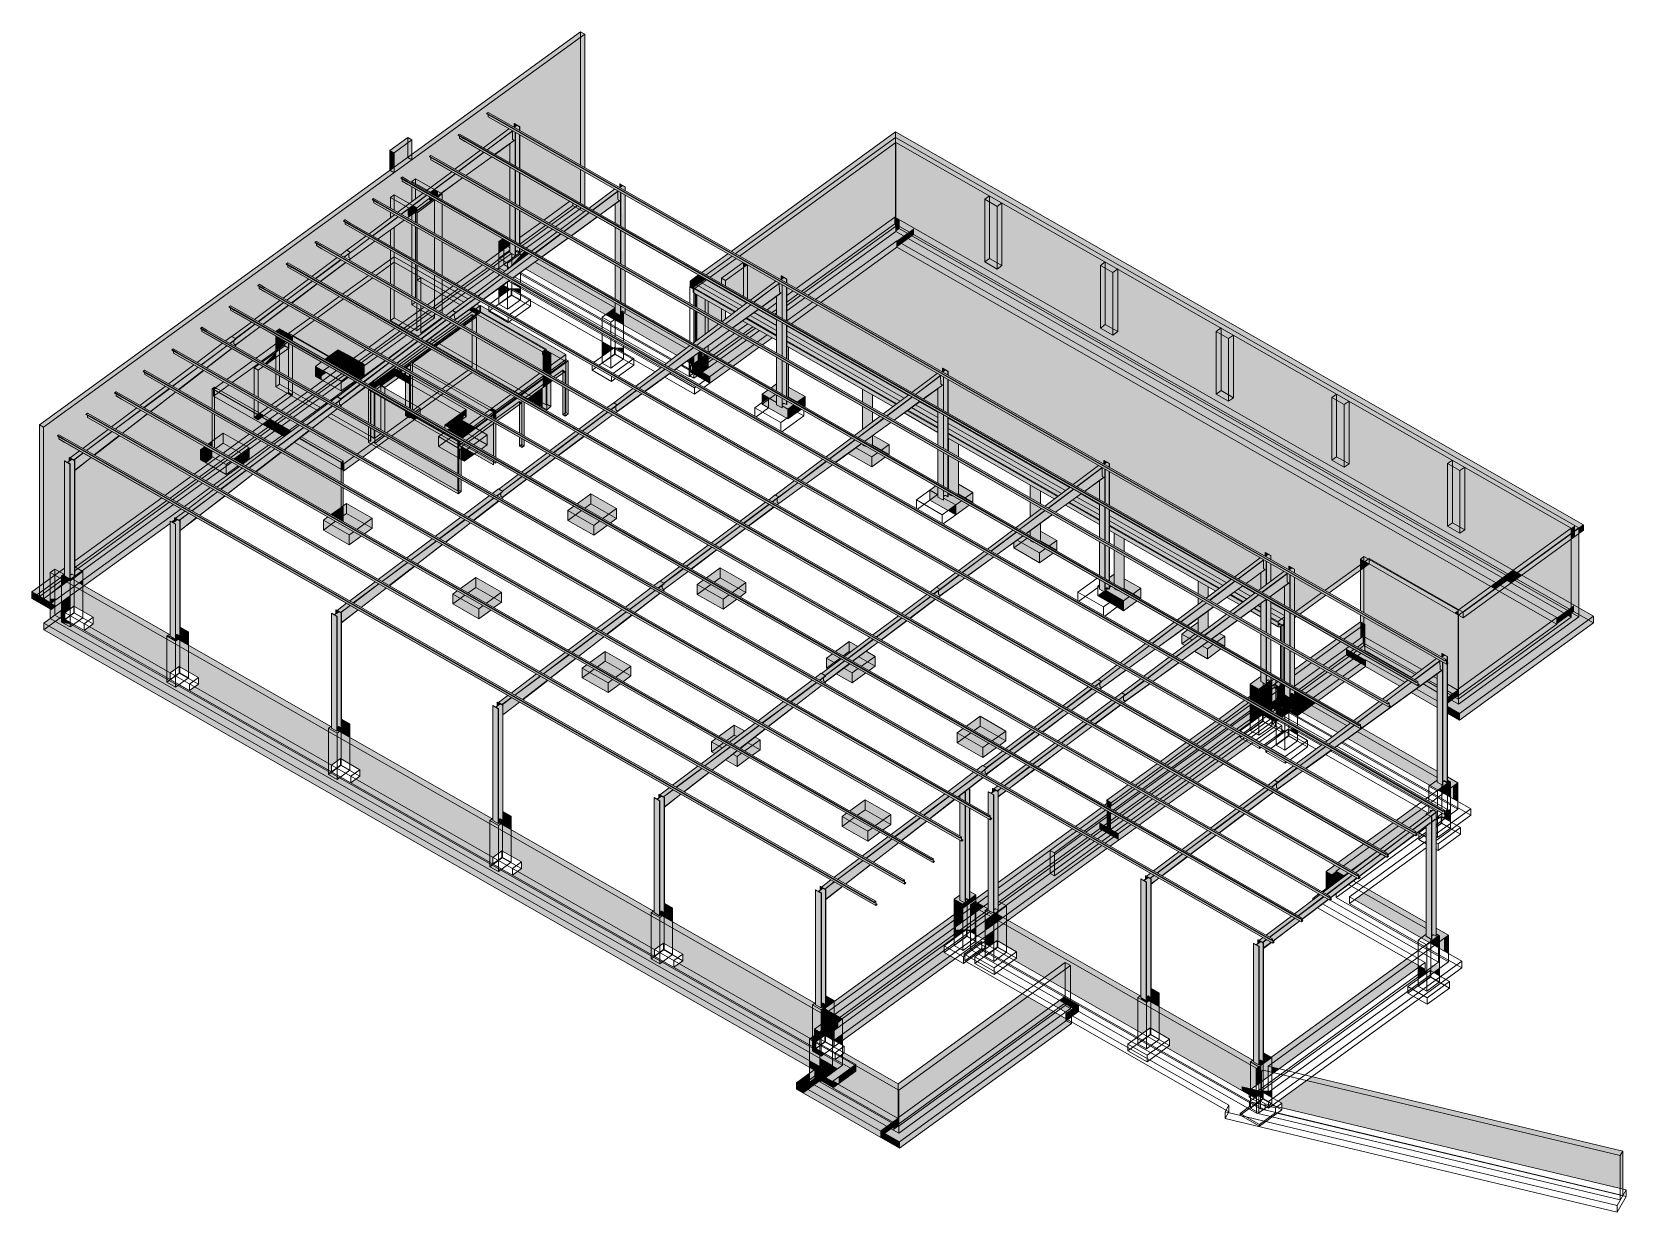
# Model space of a CAD drawing. Header units: inches. Extents: x -6642 to -982, y -7245 to 4230.
# Drawn here: x -6642 to -4425, y -7245 to -5603 of the extents above.
import ezdxf

# ---------------------------------------------------------------- set-up
doc = ezdxf.new("R2010")
doc.units = ezdxf.units.IN
doc.header["$MEASUREMENT"] = 0
for name, color, linetype, lineweight in [('A-FLOR', 192, 'Continuous', 9), ('A-ROOF', 132, 'Continuous', 9), ('A-WALL', 113, 'Continuous', 9), ('I-WALL', 2, 'Continuous', 9), ('S-BEAM', 12, 'Continuous', 9), ('S-COLS', 52, 'Continuous', 9), ('S-FNDN', 32, 'Continuous', 9)]:
    doc.layers.add(name, color=color, linetype=linetype, lineweight=lineweight)

# ---------------------------------------------------------------- blocks, each defined once
blk = doc.blocks.new('Conc Beam - Conc Beam-1196117-STRUCTURAL SCHEMATIC  - 3D - 1')
at = {"layer": 'S-BEAM'}
h = blk.add_hatch(dxfattribs=at)
h.set_pattern_fill('FP_2', color=8, style=0, pattern_type=2)
h.set_pattern_definition([(32.883, (-2756.03, -8017.817), (41.2149, -27.2385), [3.299, -36.285]), (326.54, (-2756.03, -8017.817), (-7.97346, 48.72902), [4.117, -45.285]), (99.292, (-2752.595, -8020.087), (33.2422, 21.49048), [4.115, -45.262]), (26.274, (-2756.03, -8006.07), (61.3252, -44.7665), [4.991, -54.904]), (96.1, (-2750.92, -8009.8), (53.7067, 26.5132), [5.974, -65.712]), (323.871, (-2756.03, -8006.07), (53.70646, 26.5131), [6.327, -69.599]), (349.842, (-2750.283, -8012.292), (34.2988, -43.2449), [4.087, -44.962]), (308.419, (-2750.283, -8012.292), (13.98127, 34.5954), [4.6, -50.596]), (67.994, (-2747.425, -8015.896), (48.2803, -8.65), [3.109, -34.204]), (12.01, (-2756.029, -8017.817), (0.6984, 19.15051), [1.538, -28.85, 1.538, -29.689, -30.877]), (12.01, (-2756.029, -8017.817), (0.6984, 19.15051), [-61.615, 1.538, -29.339]), (336.398, (-2756.029, -8017.817), (15.11647, 14.52357), [2.052, -21.697, 2.052, -37.551, -15.698]), (336.398, (-2756.029, -8017.817), (15.11647, 14.52357), [-63.351, 2.052, -13.646]), (309.282, (-2768.843, -8010.494), (30.674486, -18.854118), [2.526, -16.61, 2.526, -57.178, -79.223]), (309.282, (-2768.843, -8010.494), (30.674486, -18.854118), [-78.84, 2.526, -76.697]), (303.55, (-2774.59, -8007.21), (33.51065, -13.2719), [2.53, -22.383, 2.53, -37.178, -56.342]), (303.55, (-2774.59, -8007.21), (33.51065, -13.2719), [-64.621, 2.53, -53.812])])
h.paths.add_polyline_path([(-4909.1, -6430.6), (-4909.1, -6424.7), (-4918.9, -6419.1), (-4918.9, -6425), (-4911.2, -6429.4)], flags=0)
h.paths.add_polyline_path([(-4933, -6416.9), (-4933, -6411), (-4942.9, -6405.4), (-4947.4, -6408.7), (-4934.6, -6416)], flags=0)
h.paths.add_polyline_path([(-4962.8, -6399.9), (-4958.4, -6396.5), (-4975.8, -6386.6), (-4980.3, -6389.9), (-4970.3, -6395.6)], flags=0)
h.paths.add_polyline_path([(-4995.7, -6381), (-4991.3, -6377.7), (-5143.4, -6290.8), (-5143.4, -6296.7), (-4996, -6380.9)], flags=0)
h.paths.add_polyline_path([(-5157.5, -6288.6), (-5157.5, -6282.8), (-5200.2, -6258.3), (-5204.7, -6261.6), (-5173.4, -6279.5)], flags=0)
h.paths.add_polyline_path([(-5220.2, -6252.8), (-5215.8, -6249.5), (-5367.9, -6162.5), (-5367.9, -6168.4), (-5227.2, -6248.8)], flags=0)
h.paths.add_polyline_path([(-5382, -6160.3), (-5382, -6154.5), (-5424.7, -6130.1), (-5429.2, -6133.3), (-5393.9, -6153.5)], flags=0)
h.paths.add_polyline_path([(-5444.7, -6124.5), (-5440.2, -6121.2), (-5592.3, -6034.3), (-5592.3, -6040.1), (-5449, -6122)], flags=0)
h.paths.add_polyline_path([(-5606.4, -6032.1), (-5606.4, -6026.2), (-5649.1, -6001.8), (-5653.7, -6005.1), (-5612.6, -6028.5)], flags=0)
h.paths.add_polyline_path([(-5669.1, -5996.2), (-5664.7, -5992.9), (-5720, -5961.3), (-5720, -5967.1), (-5669.4, -5996)], flags=0)
h = blk.add_hatch(dxfattribs=at)
h.set_pattern_fill('FP_1', color=8, style=0, pattern_type=2)
h.set_pattern_definition([(64.539, (-4866.49, -6756.41), (36.5488, 22.8755), [5.714, -62.856]), (32.042, (-4866.49, -6756.41), (-7.0696, 39.035), [3.593, -39.524]), (100.266, (-4863.446, -6754.504), (29.4785, 61.9097), [3.306, -36.364]), (62.584, (-4866.49, -6744.665), (54.3812, 29.8003), [8.619, -94.814]), (96.217, (-4861.96, -6742.18), (47.626, 91.817), [5.199, -57.185]), (28.722, (-4866.49, -6744.665), (47.625, 91.817), [5.168, -56.844]), (49.458, (-4861.396, -6743.9), (30.4158, -1.5402), [5.489, -60.378]), (357.101, (-4861.396, -6743.9), (12.398, 51.595), [2.538, -27.917]), (76.488, (-4858.86, -6744.027), (42.814, 50.054), [4.422, -48.642]), (58.172, (-4866.491, -6756.411), (0.61935, 19.99962), [2.53, -47.449, 2.53, -48.829, -50.783]), (58.172, (-4866.491, -6756.411), (0.61935, 19.99962), [-101.337, 2.53, -48.254]), (41.298, (-4866.491, -6756.411), (13.4046, 32.90316), [2.219, -23.468, 2.219, -40.615, -16.979]), (41.298, (-4866.491, -6756.411), (13.4046, 32.90316), [-68.521, 2.219, -14.76]), (359.57, (-4877.854, -6764.668), (27.2012, 18.4424), [1.418, -9.326, 1.418, -32.103, -44.481]), (359.57, (-4877.854, -6764.668), (27.2012, 18.4424), [-44.266, 1.418, -43.062]), (341.771, (-4882.95, -6768.37), (29.7167, 27.474), [1.305, -11.55, 1.305, -19.183, -29.072]), (341.771, (-4882.95, -6768.37), (29.7167, 27.474), [-33.343, 1.305, -27.766])])
h.paths.add_polyline_path([(-4906.5, -6430.7), (-4903, -6428.2), (-4909.1, -6424.7), (-4909.1, -6430.6)], flags=0)
for p, q in [((-5722.3, -5958.7), (-5717.4, -5955.2)), ((-5722.3, -5960), (-5722.3, -5958.7)), ((-5663.7, -5992.2), (-5722.3, -5958.7)), ((-5722.3, -5960.5), (-5722.3, -5960)), ((-5722.3, -5965.8), (-5722.3, -5960.5)), ((-5717.4, -5955.1), (-5712, -5951.2)), ((-5712, -5951.2), (-5706.1, -5947)), ((-5706.1, -5947), (-5705.5, -5946.5)), ((-5721.4, -5966.3), (-5722.3, -5965.8)), ((-5720, -5967.1), (-5721.4, -5966.3)), ((-5669.1, -5996.2), (-5720, -5967.1)), ((-5606.4, -6032.1), (-5653.7, -6005.1)), ((-5606.4, -6024.9), (-5648.1, -6001.1)), ((-5439.3, -6120.5), (-5592.3, -6033)), ((-5444.7, -6124.5), (-5592.3, -6040.1)), ((-5382, -6160.3), (-5429.2, -6133.3)), ((-5382, -6153.2), (-5423.7, -6129.4)), ((-5214.8, -6248.7), (-5367.9, -6161.3)), ((-5220.2, -6252.8), (-5367.9, -6168.4)), ((-5157.5, -6288.6), (-5204.7, -6261.6)), ((-5157.5, -6281.5), (-5199.2, -6257.6)), ((-4990.4, -6377), (-5143.4, -6289.5)), ((-4995.7, -6381), (-5143.4, -6296.7)), ((-4962.8, -6399.9), (-4980.3, -6389.9)), ((-4957.4, -6395.8), (-4974.8, -6385.9)), ((-4933, -6409.7), (-4941.9, -6404.7)), ((-4933, -6416.9), (-4947.4, -6408.7)), ((-4909.1, -6423.4), (-4918.9, -6417.8)), ((-4909.1, -6430.6), (-4918.9, -6425)), ((-4900.1, -6416.9), (-4909.1, -6423.4)), ((-4909.1, -6423.4), (-4909.1, -6424.7)), ((-4909.1, -6424.7), (-4909.1, -6430.6)), ((-4906.5, -6430.7), (-4903, -6428.2)), ((-4903, -6428.2), (-4900.1, -6426.1)), ((-4909.1, -6430.6), (-4906.5, -6430.7))]:
    blk.add_line(p, q, dxfattribs=at)
blk = doc.blocks.new('Z-Girder - Z-Girder-1581830-STRUCTURAL SCHEMATIC  - 3D - 1')
at = {"layer": 'S-BEAM'}
for points in [[(-5470.5, -6814.6), (-5470.2, -6813.9), (-6598.6, -6169.1), (-6599, -6169.7), (-5471.7, -6813.9)], [(-5470.2, -6813.9), (-5468.7, -6812.7), (-6597.1, -6167.9), (-6598.6, -6169.1), (-5482.8, -6806.7)], [(-5468.5, -6818.6), (-5468.7, -6812.8), (-5470.2, -6814), (-5470.5, -6814.6), (-6597, -6170.9), (-6596.9, -6173.7), (-5468.6, -6818.5)], [(-5468.7, -6812.7), (-5468.7, -6812.7), (-5470.2, -6811.8)], [(-5468.5, -6818.7), (-5468.7, -6818.5), (-5468.5, -6818.6)], [(-5466.8, -6817.4), (-5466.5, -6816.8), (-5468.5, -6815.7), (-5468.4, -6816.5)], [(-5468.4, -6818.6), (-5466.8, -6817.4), (-5468.5, -6816.5), (-5468.4, -6818.5)]]:
    blk.add_hatch(color=256, dxfattribs=at).paths.add_polyline_path(points, flags=0)
h = blk.add_hatch(color=256, dxfattribs=at)
h.paths.add_polyline_path([(-5468.4, -6818.7), (-5466.8, -6817.4), (-5466.8, -6817.4), (-5468.4, -6818.6)], flags=0)
h.paths.add_polyline_path([(-5468.5, -6818.6), (-5468.4, -6818.5), (-5468.5, -6818.6)], flags=0)
h.paths.add_polyline_path([(-5470.5, -6814.6), (-5470.1, -6813.9), (-5470.3, -6814), (-5470.5, -6814.6)], flags=0)
for p, q in [((-6606.6, -6165.4), (-6606.3, -6164.7)), ((-6606.6, -6165.4), (-6599, -6169.7)), ((-6606.3, -6164.7), (-6604.7, -6163.5)), ((-6598.6, -6169.1), (-6606.3, -6164.7)), ((-6597.2, -6167.7), (-6604.6, -6163.5)), ((-6604.5, -6169.4), (-6604.6, -6166.5)), ((-6604.5, -6169.4), (-6597.1, -6173.7)), ((-6604.5, -6169.4), (-6604.5, -6169.4)), ((-6604.5, -6169.4), (-6596.9, -6173.7)), ((-6599, -6169.7), (-5470.5, -6814.6)), ((-5470.2, -6813.9), (-6598.6, -6169.1)), ((-5468.6, -6812.7), (-6597.2, -6167.7)), ((-6597.1, -6173.7), (-5468.5, -6818.7)), ((-6596.9, -6173.7), (-5468.5, -6818.6)), ((-5470.2, -6813.9), (-5470.5, -6814.6)), ((-5470.5, -6814.6), (-5470.2, -6814)), ((-5470.5, -6814.6), (-5470.5, -6814.6)), ((-5468.7, -6812.7), (-5470.2, -6813.9)), ((-5470.2, -6814), (-5468.7, -6812.8)), ((-5468.6, -6812.8), (-5468.5, -6818.6)), ((-5468.4, -6818.5), (-5468.5, -6812.8)), ((-5468.5, -6815.7), (-5466.5, -6816.8)), ((-5468.5, -6815.7), (-5466.5, -6816.8)), ((-5468.5, -6816.5), (-5466.8, -6817.4)), ((-5468.5, -6818.6), (-5468.4, -6818.7)), ((-5466.8, -6817.4), (-5468.4, -6818.6)), ((-5468.4, -6818.7), (-5466.8, -6817.5)), ((-5466.8, -6817.5), (-5466.5, -6816.8)), ((-5466.5, -6816.8), (-5466.8, -6817.4)), ((-5466.5, -6816.8), (-5466.5, -6816.8))]:
    blk.add_line(p, q, dxfattribs=at)
for points in [[(-6604.7, -6163.5, 0), (-6604.6, -6163.5, 0), (-6604.6, -6163.5, 0)], [(-5468.5, -6812.8, 0), (-5468.6, -6812.7, 0), (-5468.7, -6812.7, 0)], [(-5468.7, -6812.8, 0), (-5468.6, -6812.8, 0), (-5468.6, -6812.8, 0)], [(-5468.5, -6818.6, 0), (-5468.5, -6818.7, 0), (-5468.4, -6818.7, 0)], [(-5468.4, -6818.6, 0), (-5468.4, -6818.6, 0), (-5468.4, -6818.5, 0)]]:
    blk.add_polyline3d(points, dxfattribs=at)
blk = doc.blocks.new('Z-Girder - Z-Girder-V1-STRUCTURAL SCHEMATIC  - 3D - 1')
at = {"layer": 'S-BEAM'}
for points in [[(-5390.9, -6754.8), (-5390.6, -6754.2), (-6519, -6109.3), (-6519.4, -6110), (-5392.1, -6754.2)], [(-5390.6, -6754.2), (-5389.1, -6753), (-6517.5, -6108.2), (-6519, -6109.3), (-5401.4, -6748)], [(-5388.9, -6758.8), (-5389.1, -6753.1), (-5390.6, -6754.3), (-5390.9, -6754.8), (-6517.4, -6111.1), (-6517.3, -6114), (-5389, -6758.8)], [(-5389.1, -6753), (-5389.1, -6752.9), (-5390.6, -6752.1)], [(-5388.9, -6758.9), (-5389.1, -6758.8), (-5388.9, -6758.9)], [(-5387.2, -6757.6), (-5386.9, -6757), (-5388.9, -6755.9), (-5388.8, -6756.8)], [(-5388.8, -6758.8), (-5387.2, -6757.6), (-5388.9, -6756.7), (-5388.8, -6758.8)]]:
    blk.add_hatch(color=256, dxfattribs=at).paths.add_polyline_path(points, flags=0)
h = blk.add_hatch(color=256, dxfattribs=at)
h.paths.add_polyline_path([(-5388.8, -6758.9), (-5387.2, -6757.6), (-5387.2, -6757.6), (-5388.8, -6758.8)], flags=0)
h.paths.add_polyline_path([(-5388.9, -6758.8), (-5388.8, -6758.8), (-5388.9, -6758.8)], flags=0)
h.paths.add_polyline_path([(-5390.9, -6754.8), (-5390.5, -6754.2), (-5390.7, -6754.2), (-5390.9, -6754.8)], flags=0)
for p, q in [((-6527, -6105.6), (-6526.7, -6104.9)), ((-6527, -6105.6), (-6519.4, -6110)), ((-6526.7, -6104.9), (-6525.1, -6103.8)), ((-6519, -6109.3), (-6526.7, -6104.9)), ((-6517.6, -6108), (-6525, -6103.7)), ((-6524.9, -6109.6), (-6525, -6106.8)), ((-6524.9, -6109.7), (-6524.9, -6109.6)), ((-6524.9, -6109.6), (-6517.3, -6114)), ((-6524.9, -6109.7), (-6517.5, -6113.9)), ((-6519.4, -6110), (-5390.9, -6754.8)), ((-5390.6, -6754.2), (-6519, -6109.3)), ((-5389, -6753), (-6517.6, -6108)), ((-6517.5, -6113.9), (-5388.9, -6758.9)), ((-6517.3, -6114), (-5388.9, -6758.8)), ((-5390.6, -6754.2), (-5390.9, -6754.8)), ((-5390.9, -6754.8), (-5390.6, -6754.2)), ((-5390.9, -6754.8), (-5390.9, -6754.8)), ((-5389.1, -6753), (-5390.6, -6754.2)), ((-5390.6, -6754.2), (-5389.1, -6753.1)), ((-5389, -6753.1), (-5388.9, -6758.8)), ((-5388.8, -6758.8), (-5388.9, -6753)), ((-5388.9, -6755.9), (-5386.9, -6757)), ((-5388.9, -6755.9), (-5386.9, -6757)), ((-5388.9, -6756.7), (-5387.2, -6757.6)), ((-5388.9, -6758.8), (-5388.8, -6758.9)), ((-5387.2, -6757.6), (-5388.8, -6758.8)), ((-5388.8, -6758.9), (-5387.2, -6757.7)), ((-5387.2, -6757.7), (-5386.9, -6757)), ((-5386.9, -6757), (-5387.2, -6757.6)), ((-5386.9, -6757), (-5386.9, -6757))]:
    blk.add_line(p, q, dxfattribs=at)
for points in [[(-6525.1, -6103.8, 0), (-6525, -6103.7, 0), (-6525, -6103.7, 0)], [(-5388.9, -6753, 0), (-5389, -6753, 0), (-5389.1, -6753, 0)], [(-5389.1, -6753.1, 0), (-5389, -6753.1, 0), (-5389, -6753.1, 0)], [(-5388.9, -6758.8, 0), (-5388.9, -6758.9, 0), (-5388.8, -6758.9, 0)], [(-5388.8, -6758.8, 0), (-5388.8, -6758.8, 0), (-5388.8, -6758.8, 0)]]:
    blk.add_polyline3d(points, dxfattribs=at)
blk = doc.blocks.new('Z-Girder - Z-Girder-V2-STRUCTURAL SCHEMATIC  - 3D - 1')
at = {"layer": 'S-BEAM'}
for points in [[(-5351.1, -6725), (-5350.8, -6724.3), (-6479.2, -6079.4), (-6479.6, -6080.1), (-5352.3, -6724.3)], [(-5350.8, -6724.3), (-5349.3, -6723.1), (-6477.7, -6078.3), (-6479.2, -6079.4), (-5357.1, -6720.7)], [(-5349.1, -6729), (-5349.3, -6723.2), (-5350.8, -6724.4), (-5351.1, -6725), (-6477.6, -6081.2), (-6477.5, -6084.1), (-5349.2, -6728.9)], [(-5349.3, -6723.1), (-5349.3, -6723), (-5350.8, -6722.2)], [(-5349.1, -6729), (-5349.2, -6728.9), (-5349.1, -6729)], [(-5347.4, -6727.8), (-5347.1, -6727.1), (-5349.1, -6726), (-5349, -6726.9)], [(-5349, -6728.9), (-5347.4, -6727.8), (-5349.1, -6726.8), (-5349, -6728.9)]]:
    blk.add_hatch(color=256, dxfattribs=at).paths.add_polyline_path(points, flags=0)
h = blk.add_hatch(color=256, dxfattribs=at)
h.paths.add_polyline_path([(-5349, -6729), (-5347.4, -6727.8), (-5347.4, -6727.8), (-5349, -6728.9)], flags=0)
h.paths.add_polyline_path([(-5349.1, -6729), (-5349, -6728.9), (-5349.1, -6728.9)], flags=0)
h.paths.add_polyline_path([(-5351.1, -6725), (-5350.7, -6724.3), (-5350.9, -6724.3), (-5351.1, -6725)], flags=0)
for p, q in [((-6486.9, -6075.1), (-6485.3, -6073.9)), ((-6477.8, -6078.1), (-6485.2, -6073.9)), ((-6487.2, -6075.7), (-6486.9, -6075.1)), ((-6487.2, -6075.7), (-6479.6, -6080.1)), ((-6479.2, -6079.4), (-6486.9, -6075.1)), ((-6485.1, -6079.8), (-6485.2, -6076.9)), ((-6485.1, -6079.8), (-6477.7, -6084.1)), ((-6485.1, -6079.8), (-6485.1, -6079.8)), ((-6485.1, -6079.8), (-6485.1, -6079.8)), ((-6485.1, -6079.8), (-6477.5, -6084.1)), ((-6479.6, -6080.1), (-5351.1, -6725)), ((-5350.8, -6724.3), (-6479.2, -6079.4)), ((-5349.2, -6723.1), (-6477.8, -6078.1)), ((-6477.7, -6084.1), (-5349.1, -6729)), ((-6477.5, -6084.1), (-5349.1, -6729)), ((-5350.8, -6724.3), (-5351.1, -6725)), ((-5351.1, -6725), (-5350.8, -6724.3)), ((-5351.1, -6725), (-5351.1, -6725)), ((-5349.3, -6723.1), (-5350.8, -6724.3)), ((-5350.8, -6724.3), (-5349.3, -6723.2)), ((-5349.2, -6723.2), (-5349.1, -6729)), ((-5349, -6728.9), (-5349.1, -6723.1)), ((-5349.1, -6726), (-5347.1, -6727.2)), ((-5349.1, -6726), (-5347.1, -6727.1)), ((-5349.1, -6726.8), (-5347.4, -6727.8)), ((-5349.1, -6728.9), (-5349, -6729)), ((-5349, -6729), (-5347.4, -6727.8)), ((-5347.4, -6727.8), (-5349, -6728.9)), ((-5347.1, -6727.1), (-5347.4, -6727.8)), ((-5347.4, -6727.8), (-5347.1, -6727.2)), ((-5347.1, -6727.2), (-5347.1, -6727.1))]:
    blk.add_line(p, q, dxfattribs=at)
for points in [[(-6485.3, -6073.9, 0), (-6485.2, -6073.9, 0), (-6485.2, -6073.9, 0)], [(-5349.1, -6723.1, 0), (-5349.2, -6723.1, 0), (-5349.3, -6723.1, 0)], [(-5349.3, -6723.2, 0), (-5349.2, -6723.2, 0), (-5349.2, -6723.2, 0)], [(-5349.1, -6729, 0), (-5349.1, -6729, 0), (-5349, -6729, 0)], [(-5349, -6728.9, 0), (-5349, -6728.9, 0), (-5349, -6728.9, 0)]]:
    blk.add_polyline3d(points, dxfattribs=at)
blk = doc.blocks.new('Z-Girder - Z-Girder-1581831-STRUCTURAL SCHEMATIC  - 3D - 1')
at = {"layer": 'S-BEAM'}
for points in [[(-4918.6, -6866.9), (-4918.3, -6866.2), (-6399.6, -6019.7), (-6400, -6020.3), (-4919.8, -6866.2)], [(-4918.3, -6866.2), (-4916.7, -6865), (-6398.1, -6018.5), (-6399.6, -6019.7), (-4919.7, -6865.4)], [(-4916.5, -6870.9), (-4916.7, -6865.2), (-4918.3, -6866.4), (-4918.6, -6866.9), (-6398, -6021.5), (-6397.9, -6024.3), (-4916.7, -6870.8)], [(-4916.7, -6865), (-4916.7, -6865), (-4918.3, -6864.2)], [(-4916.5, -6871), (-4916.7, -6870.8), (-4916.5, -6871)], [(-4914.9, -6869.7), (-4914.6, -6869.1), (-4916.5, -6868), (-4916.4, -6868.8), (-4916.2, -6868.9)], [(-4916.4, -6870.9), (-4914.9, -6869.7), (-4916.5, -6868.8), (-4916.4, -6870.9)]]:
    blk.add_hatch(color=256, dxfattribs=at).paths.add_polyline_path(points, flags=0)
h = blk.add_hatch(color=256, dxfattribs=at)
h.paths.add_polyline_path([(-4916.4, -6871), (-4914.8, -6869.7), (-4914.9, -6869.7), (-4916.4, -6870.9)], flags=0)
h.paths.add_polyline_path([(-4916.5, -6870.9), (-4916.5, -6870.8), (-4916.5, -6870.9)], flags=0)
h.paths.add_polyline_path([(-4918.5, -6866.9), (-4918.2, -6866.2), (-4918.3, -6866.3), (-4918.6, -6866.9)], flags=0)
for p, q in [((-6407.6, -6016), (-6407.3, -6015.3)), ((-6407.6, -6016), (-6400, -6020.3)), ((-6407.3, -6015.3), (-6405.7, -6014.1)), ((-6399.6, -6019.7), (-6407.3, -6015.3)), ((-6398.2, -6018.4), (-6405.6, -6014.1)), ((-6405.5, -6020), (-6405.6, -6017.1)), ((-6405.5, -6020.1), (-6405.5, -6020)), ((-6405.5, -6020), (-6397.9, -6024.3)), ((-6405.5, -6020.1), (-6398.1, -6024.3)), ((-6400, -6020.3), (-4918.6, -6866.9)), ((-4918.3, -6866.2), (-6399.6, -6019.7)), ((-4916.6, -6865), (-6398.2, -6018.4)), ((-6398.1, -6024.3), (-4916.5, -6871)), ((-6397.9, -6024.3), (-4916.5, -6870.9)), ((-4918.3, -6866.2), (-4918.6, -6866.9)), ((-4918.6, -6866.9), (-4918.5, -6866.9)), ((-4918.5, -6866.9), (-4918.2, -6866.3)), ((-4916.7, -6865), (-4918.3, -6866.2)), ((-4918.2, -6866.3), (-4916.7, -6865.1)), ((-4916.5, -6870.8), (-4916.6, -6865.1)), ((-4916.6, -6865.2), (-4916.5, -6870.9)), ((-4916.5, -6868), (-4914.5, -6869.1)), ((-4916.5, -6868), (-4914.6, -6869.1)), ((-4916.5, -6868.8), (-4914.9, -6869.7)), ((-4916.5, -6870.9), (-4916.4, -6871)), ((-4914.9, -6869.7), (-4916.4, -6870.9)), ((-4916.4, -6871), (-4914.8, -6869.8)), ((-4914.6, -6869.1), (-4914.9, -6869.7)), ((-4914.8, -6869.8), (-4914.5, -6869.1)), ((-4914.5, -6869.1), (-4914.6, -6869.1))]:
    blk.add_line(p, q, dxfattribs=at)
for points in [[(-6405.7, -6014.1, 0), (-6405.6, -6014.1, 0), (-6405.6, -6014.1, 0)], [(-4916.6, -6865.1, 0), (-4916.6, -6865, 0), (-4916.7, -6865, 0)], [(-4916.7, -6865.1, 0), (-4916.7, -6865.1, 0), (-4916.7, -6865.1, 0)], [(-4916.4, -6870.9, 0), (-4916.4, -6870.9, 0), (-4916.5, -6870.8, 0)], [(-4916.5, -6870.9, 0), (-4916.5, -6871, 0), (-4916.4, -6871, 0)]]:
    blk.add_polyline3d(points, dxfattribs=at)
blk = doc.blocks.new('Z-Girder - Z-Girder-V3-STRUCTURAL SCHEMATIC  - 3D - 1')
at = {"layer": 'S-BEAM'}
for points in [[(-4878.8, -6837), (-4878.5, -6836.3), (-6359.8, -5989.8), (-6360.2, -5990.5), (-4878.9, -6836.9)], [(-4878.5, -6836.3), (-4876.9, -6835.2), (-6358.3, -5988.6), (-6359.8, -5989.8), (-4879, -6836.1)], [(-4876.7, -6841), (-4876.9, -6835.3), (-4878.5, -6836.5), (-4878.8, -6837), (-6358.2, -5991.6), (-6358.1, -5994.5), (-4876.9, -6840.9)], [(-4876.9, -6835.2), (-4876.9, -6835.1), (-4878.5, -6834.3)], [(-4876.7, -6841.1), (-4876.9, -6841), (-4876.7, -6841.1)], [(-4875.1, -6839.8), (-4874.8, -6839.2), (-4876.7, -6838.1), (-4876.6, -6839), (-4876.3, -6839.1)], [(-4876.6, -6841), (-4875.1, -6839.8), (-4876.7, -6838.9), (-4876.6, -6841)]]:
    blk.add_hatch(color=256, dxfattribs=at).paths.add_polyline_path(points, flags=0)
h = blk.add_hatch(color=256, dxfattribs=at)
h.paths.add_polyline_path([(-4876.6, -6841.1), (-4875, -6839.8), (-4875.1, -6839.8), (-4876.6, -6841)], flags=0)
h.paths.add_polyline_path([(-4876.7, -6841), (-4876.7, -6841), (-4876.7, -6841)], flags=0)
h.paths.add_polyline_path([(-4878.7, -6837), (-4878.4, -6836.3), (-4878.5, -6836.5), (-4878.8, -6837)], flags=0)
for p, q in [((-6367.8, -5986.1), (-6367.5, -5985.4)), ((-6367.5, -5985.4), (-6365.9, -5984.2)), ((-6359.8, -5989.8), (-6367.5, -5985.4)), ((-6358.4, -5988.5), (-6365.8, -5984.2)), ((-6367.8, -5986.1), (-6360.2, -5990.5)), ((-6365.7, -5990.1), (-6365.8, -5987.2)), ((-6365.7, -5990.2), (-6365.7, -5990.1)), ((-6365.7, -5990.1), (-6358.1, -5994.5)), ((-6365.7, -5990.2), (-6358.3, -5994.4)), ((-6365.7, -5990.2), (-6365.7, -5990.2)), ((-6360.2, -5990.5), (-4878.8, -6837)), ((-4878.5, -6836.3), (-6359.8, -5989.8)), ((-4876.8, -6835.1), (-6358.4, -5988.5)), ((-6358.3, -5994.4), (-4876.7, -6841.1)), ((-6358.1, -5994.5), (-4876.7, -6841)), ((-4878.5, -6836.3), (-4878.8, -6837)), ((-4878.8, -6837), (-4878.7, -6837)), ((-4878.7, -6837), (-4878.4, -6836.4)), ((-4876.9, -6835.2), (-4878.5, -6836.3)), ((-4878.4, -6836.4), (-4876.9, -6835.3)), ((-4876.7, -6841), (-4876.8, -6835.2)), ((-4876.8, -6835.3), (-4876.7, -6841)), ((-4876.7, -6838.1), (-4874.7, -6839.2)), ((-4876.7, -6838.1), (-4874.8, -6839.2)), ((-4876.7, -6838.9), (-4875.1, -6839.8)), ((-4876.7, -6841), (-4876.6, -6841.1)), ((-4875.1, -6839.8), (-4876.6, -6841)), ((-4876.6, -6841.1), (-4875, -6839.9)), ((-4874.8, -6839.2), (-4875.1, -6839.8)), ((-4875, -6839.9), (-4874.7, -6839.2)), ((-4874.7, -6839.2), (-4874.8, -6839.2))]:
    blk.add_line(p, q, dxfattribs=at)
for points in [[(-6365.9, -5984.2, 0), (-6365.8, -5984.2, 0), (-6365.8, -5984.2, 0)], [(-4876.8, -6835.2, 0), (-4876.8, -6835.1, 0), (-4876.9, -6835.2, 0)], [(-4876.9, -6835.3, 0), (-4876.9, -6835.2, 0), (-4876.9, -6835.2, 0)], [(-4876.7, -6841, 0), (-4876.7, -6841.1, 0), (-4876.6, -6841.1, 0)], [(-4876.6, -6841, 0), (-4876.6, -6841, 0), (-4876.7, -6841, 0)]]:
    blk.add_polyline3d(points, dxfattribs=at)
blk = doc.blocks.new('Z-Girder - Z-Girder-V4-STRUCTURAL SCHEMATIC  - 3D - 1')
at = {"layer": 'S-BEAM'}
for points in [[(-4839, -6807.1), (-4838.7, -6806.5), (-6320, -5959.9), (-6320.4, -5960.6), (-4839.1, -6807)], [(-4838.7, -6806.5), (-4837.1, -6805.3), (-6318.5, -5958.8), (-6320, -5959.9), (-4842.8, -6804.1)], [(-4836.9, -6811.2), (-4837.1, -6805.4), (-4838.7, -6806.6), (-4839, -6807.1), (-6318.4, -5961.7), (-6318.3, -5964.6), (-4838.2, -6810.5)], [(-4837.1, -6805.3), (-4837.1, -6805.2), (-4838.7, -6804.4)], [(-4836.9, -6811.2), (-4837.1, -6811.1), (-4836.9, -6811.2)], [(-4835.3, -6810), (-4835, -6809.3), (-4836.9, -6808.2), (-4836.8, -6809.1), (-4836.5, -6809.2)], [(-4836.8, -6811.1), (-4835.3, -6810), (-4836.9, -6809), (-4836.8, -6811.1)]]:
    blk.add_hatch(color=256, dxfattribs=at).paths.add_polyline_path(points, flags=0)
h = blk.add_hatch(color=256, dxfattribs=at)
h.paths.add_polyline_path([(-4836.8, -6811.2), (-4835.2, -6810), (-4835.3, -6810), (-4836.8, -6811.1)], flags=0)
h.paths.add_polyline_path([(-4836.9, -6811.2), (-4836.9, -6811.1), (-4836.9, -6811.1)], flags=0)
h.paths.add_polyline_path([(-4838.9, -6807.2), (-4838.6, -6806.5), (-4838.8, -6806.7), (-4839, -6807.1)], flags=0)
for p, q in [((-6328, -5956.2), (-6327.7, -5955.5)), ((-6328, -5956.2), (-6320.4, -5960.6)), ((-6327.7, -5955.5), (-6326.1, -5954.4)), ((-6320, -5959.9), (-6327.7, -5955.5)), ((-6326.1, -5954.4), (-6326, -5954.3)), ((-6318.6, -5958.6), (-6326, -5954.3)), ((-6326, -5954.3), (-6326, -5954.3)), ((-6325.9, -5960.2), (-6326, -5957.4)), ((-6325.9, -5960.3), (-6325.9, -5960.2)), ((-6325.9, -5960.2), (-6318.3, -5964.6)), ((-6325.9, -5960.3), (-6318.5, -5964.5)), ((-6320.4, -5960.6), (-4839, -6807.1)), ((-4838.7, -6806.5), (-6320, -5959.9)), ((-4837, -6805.3), (-6318.6, -5958.6)), ((-6318.5, -5964.5), (-4836.9, -6811.2)), ((-6318.3, -5964.6), (-4836.9, -6811.2)), ((-4837.1, -6805.3), (-4838.7, -6806.5)), ((-4838.6, -6806.5), (-4837.1, -6805.4)), ((-4836.9, -6811.1), (-4837, -6805.3)), ((-4837, -6805.4), (-4836.9, -6811.2)), ((-4838.7, -6806.5), (-4839, -6807.1)), ((-4839, -6807.1), (-4838.9, -6807.2)), ((-4838.9, -6807.2), (-4838.6, -6806.5)), ((-4836.9, -6808.2), (-4834.9, -6809.3)), ((-4836.9, -6808.2), (-4835, -6809.3)), ((-4836.9, -6809), (-4835.3, -6810)), ((-4836.9, -6811.1), (-4836.8, -6811.2)), ((-4836.8, -6811.2), (-4835.2, -6810)), ((-4835.3, -6810), (-4836.8, -6811.1)), ((-4835, -6809.3), (-4835.3, -6810)), ((-4835.2, -6810), (-4834.9, -6809.3)), ((-4834.9, -6809.3), (-4835, -6809.3))]:
    blk.add_line(p, q, dxfattribs=at)
for points in [[(-4837, -6805.3, 0), (-4837, -6805.3, 0), (-4837.1, -6805.3, 0)], [(-4837.1, -6805.4, 0), (-4837.1, -6805.4, 0), (-4837.1, -6805.4, 0)], [(-4836.8, -6811.1, 0), (-4836.8, -6811.1, 0), (-4836.9, -6811.1, 0)], [(-4836.9, -6811.2, 0), (-4836.9, -6811.2, 0), (-4836.8, -6811.2, 0)]]:
    blk.add_polyline3d(points, dxfattribs=at)
blk = doc.blocks.new('Z-Girder - Z-Girder-V5-STRUCTURAL SCHEMATIC  - 3D - 1')
at = {"layer": 'S-BEAM'}
for points in [[(-4759.4, -6747.4), (-4759.1, -6746.7), (-6240.4, -5900.1), (-6240.8, -5900.8), (-4760.6, -6746.7)], [(-4759.1, -6746.7), (-4757.5, -6745.5), (-6238.9, -5899), (-6240.4, -5900.1), (-4769.3, -6740.9)], [(-4757.3, -6751.4), (-4757.5, -6745.6), (-4759.1, -6746.8), (-4759.4, -6747.4), (-6238.8, -5902), (-6238.7, -5904.8), (-4757.7, -6751.2)], [(-4757.5, -6745.5), (-4757.5, -6745.5), (-4759.1, -6744.6)], [(-4757.3, -6751.5), (-4757.5, -6751.3), (-4757.3, -6751.4)], [(-4755.7, -6750.2), (-4755.4, -6749.6), (-4757.3, -6748.5), (-4757.2, -6749.3), (-4756.1, -6749.9)], [(-4757.2, -6751.4), (-4755.7, -6750.2), (-4757.3, -6749.3), (-4757.2, -6751.3)]]:
    blk.add_hatch(color=256, dxfattribs=at).paths.add_polyline_path(points, flags=0)
h = blk.add_hatch(color=256, dxfattribs=at)
h.paths.add_polyline_path([(-4757.2, -6751.4), (-4755.6, -6750.2), (-4755.7, -6750.2), (-4757.2, -6751.4)], flags=0)
h.paths.add_polyline_path([(-4757.3, -6751.4), (-4757.3, -6751.3), (-4757.3, -6751.4)], flags=0)
h.paths.add_polyline_path([(-4759.3, -6747.4), (-4759, -6746.7), (-4759.1, -6746.8), (-4759.4, -6747.4)], flags=0)
for p, q in [((-6248.4, -5896.5), (-6248.1, -5895.8)), ((-6248.4, -5896.5), (-6240.8, -5900.8)), ((-6248.1, -5895.8), (-6246.5, -5894.6)), ((-6240.4, -5900.1), (-6248.1, -5895.8)), ((-6246.5, -5894.6), (-6246.4, -5894.6)), ((-6238.9, -5898.9), (-6246.4, -5894.6)), ((-6246.4, -5894.6), (-6246.4, -5894.6)), ((-6246.3, -5900.5), (-6246.4, -5897.6)), ((-6246.3, -5900.5), (-6238.9, -5904.7)), ((-6246.3, -5900.5), (-6246.3, -5900.5)), ((-6246.3, -5900.5), (-6238.7, -5904.8)), ((-6240.8, -5900.8), (-4759.4, -6747.4)), ((-4759.1, -6746.7), (-6240.4, -5900.1)), ((-4757.4, -6745.5), (-6238.9, -5898.9)), ((-6238.9, -5904.7), (-4757.3, -6751.5)), ((-6238.7, -5904.8), (-4757.3, -6751.4)), ((-4759.1, -6746.7), (-4759.4, -6747.4)), ((-4759.4, -6747.4), (-4759.3, -6747.4)), ((-4759.3, -6747.4), (-4759, -6746.8)), ((-4757.5, -6745.5), (-4759.1, -6746.7)), ((-4759, -6746.8), (-4757.5, -6745.6)), ((-4757.4, -6745.6), (-4757.3, -6751.4)), ((-4757.3, -6751.3), (-4757.4, -6745.6)), ((-4757.3, -6748.4), (-4755.3, -6749.6)), ((-4757.3, -6748.5), (-4755.4, -6749.6)), ((-4757.3, -6749.3), (-4755.7, -6750.2)), ((-4757.3, -6751.4), (-4757.2, -6751.4)), ((-4755.7, -6750.2), (-4757.2, -6751.4)), ((-4757.2, -6751.4), (-4755.6, -6750.3)), ((-4755.4, -6749.6), (-4755.7, -6750.2)), ((-4755.6, -6750.3), (-4755.3, -6749.6)), ((-4755.3, -6749.6), (-4755.4, -6749.6))]:
    blk.add_line(p, q, dxfattribs=at)
for points in [[(-4757.4, -6745.6, 0), (-4757.4, -6745.5, 0), (-4757.5, -6745.5, 0)], [(-4757.5, -6745.6, 0), (-4757.5, -6745.6, 0), (-4757.5, -6745.6, 0)], [(-4757.2, -6751.4, 0), (-4757.2, -6751.4, 0), (-4757.3, -6751.3, 0)], [(-4757.3, -6751.4, 0), (-4757.3, -6751.5, 0), (-4757.2, -6751.4, 0)]]:
    blk.add_polyline3d(points, dxfattribs=at)
blk = doc.blocks.new('Z-Girder - Z-Girder-V6-STRUCTURAL SCHEMATIC  - 3D - 1')
at = {"layer": 'S-BEAM'}
for points in [[(-4719.6, -6717.5), (-4719.3, -6716.8), (-6200.6, -5870.3), (-6201, -5870.9), (-4720.8, -6716.8)], [(-4719.3, -6716.8), (-4717.7, -6715.7), (-6199.1, -5869.1), (-6200.6, -5870.3), (-4732.5, -6709.2)], [(-4717.5, -6721.5), (-4717.7, -6715.8), (-4719.3, -6717), (-4719.6, -6717.5), (-6199, -5872.1), (-6198.9, -5875), (-4718, -6721.3)], [(-4717.7, -6715.7), (-4717.7, -6715.6), (-4719.3, -6714.8)], [(-4717.5, -6721.6), (-4717.7, -6721.5), (-4717.5, -6721.6)], [(-4715.9, -6720.3), (-4715.6, -6719.7), (-4717.5, -6718.6), (-4717.4, -6719.4), (-4716.4, -6720)], [(-4717.4, -6721.5), (-4715.9, -6720.3), (-4717.5, -6719.4), (-4717.4, -6721.5)]]:
    blk.add_hatch(color=256, dxfattribs=at).paths.add_polyline_path(points, flags=0)
h = blk.add_hatch(color=256, dxfattribs=at)
h.paths.add_polyline_path([(-4717.4, -6721.6), (-4715.8, -6720.3), (-4715.9, -6720.3), (-4717.4, -6721.5)], flags=0)
h.paths.add_polyline_path([(-4717.5, -6721.5), (-4717.5, -6721.4), (-4717.5, -6721.5)], flags=0)
h.paths.add_polyline_path([(-4719.5, -6717.5), (-4719.2, -6716.8), (-4719.3, -6716.9), (-4719.6, -6717.5)], flags=0)
for p, q in [((-6208.6, -5866.6), (-6208.3, -5865.9)), ((-6208.6, -5866.6), (-6201, -5870.9)), ((-6208.3, -5865.9), (-6206.7, -5864.7)), ((-6200.6, -5870.3), (-6208.3, -5865.9)), ((-6199.2, -5869), (-6206.6, -5864.7)), ((-6206.5, -5870.6), (-6206.6, -5867.7)), ((-6206.5, -5870.7), (-6206.5, -5870.6)), ((-6206.5, -5870.6), (-6198.9, -5875)), ((-6206.5, -5870.7), (-6199.1, -5874.9)), ((-6201, -5870.9), (-4719.6, -6717.5)), ((-4719.3, -6716.8), (-6200.6, -5870.3)), ((-4717.6, -6715.6), (-6199.2, -5869)), ((-6199.1, -5874.9), (-4717.5, -6721.6)), ((-6198.9, -5875), (-4717.5, -6721.5)), ((-4719.3, -6716.8), (-4719.6, -6717.5)), ((-4719.5, -6717.5), (-4719.2, -6716.9)), ((-4717.7, -6715.7), (-4719.3, -6716.8)), ((-4719.2, -6716.9), (-4717.7, -6715.7)), ((-4717.5, -6721.5), (-4717.6, -6715.7)), ((-4717.6, -6715.8), (-4717.5, -6721.5)), ((-4719.6, -6717.5), (-4719.5, -6717.5)), ((-4717.5, -6718.6), (-4715.6, -6719.7)), ((-4717.5, -6719.4), (-4715.9, -6720.3)), ((-4717.5, -6721.5), (-4717.4, -6721.6)), ((-4717.4, -6718.6), (-4715.5, -6719.7)), ((-4715.9, -6720.3), (-4717.4, -6721.5)), ((-4717.4, -6721.6), (-4715.8, -6720.4)), ((-4715.6, -6719.7), (-4715.9, -6720.3)), ((-4715.8, -6720.4), (-4715.5, -6719.7)), ((-4715.5, -6719.7), (-4715.6, -6719.7))]:
    blk.add_line(p, q, dxfattribs=at)
for points in [[(-6206.7, -5864.7, 0), (-6206.6, -5864.7, 0), (-6206.6, -5864.7, 0)], [(-4717.6, -6715.7, 0), (-4717.6, -6715.6, 0), (-4717.7, -6715.7, 0)], [(-4717.7, -6715.7, 0), (-4717.7, -6715.7, 0), (-4717.7, -6715.7, 0)], [(-4717.5, -6721.5, 0), (-4717.5, -6721.6, 0), (-4717.4, -6721.6, 0)], [(-4717.4, -6721.5, 0), (-4717.4, -6721.5, 0), (-4717.5, -6721.5, 0)]]:
    blk.add_polyline3d(points, dxfattribs=at)
blk = doc.blocks.new('Z-Girder - Z-Girder-1492842-STRUCTURAL SCHEMATIC  - 3D - 1')
at = {"layer": 'S-BEAM'}
for points in [[(-4796.3, -6568.4), (-4796, -6567.7), (-6121, -5810.5), (-6121.4, -5811.2), (-4796.8, -6568.1)], [(-4796, -6567.7), (-4794.5, -6566.5), (-6119.5, -5809.4), (-6121, -5810.5), (-4796.8, -6567.3)], [(-4794.3, -6572.4), (-4794.5, -6566.6), (-4796, -6567.8), (-4796.3, -6568.4), (-6119.4, -5812.3), (-6119.3, -5815.2), (-4795.4, -6571.8)], [(-4794.5, -6566.5), (-4794.5, -6566.5), (-4796, -6565.6)], [(-4794.3, -6572.5), (-4794.4, -6572.3), (-4794.3, -6572.4)], [(-4792.6, -6571.2), (-4792.4, -6570.6), (-4794.3, -6569.5), (-4794.2, -6570.3)], [(-4794.2, -6572.4), (-4792.6, -6571.2), (-4794.3, -6570.3), (-4794.2, -6572.3)]]:
    blk.add_hatch(color=256, dxfattribs=at).paths.add_polyline_path(points, flags=0)
h = blk.add_hatch(color=256, dxfattribs=at)
h.paths.add_polyline_path([(-4794.2, -6572.4), (-4792.6, -6571.2), (-4792.6, -6571.2), (-4794.2, -6572.4)], flags=0)
h.paths.add_polyline_path([(-4794.3, -6572.4), (-4794.2, -6572.3), (-4794.3, -6572.4)], flags=0)
h.paths.add_polyline_path([(-4796.3, -6568.4), (-4795.9, -6567.7), (-4796.1, -6567.8), (-4796.3, -6568.4)], flags=0)
for p, q in [((-6129, -5806.8), (-6128.7, -5806.1)), ((-6129, -5806.8), (-6121.4, -5811.2)), ((-6128.7, -5806.1), (-6127.1, -5805)), ((-6121, -5810.5), (-6128.7, -5806.1)), ((-6127.1, -5805), (-6127, -5804.9)), ((-6119.6, -5809.2), (-6127, -5804.9)), ((-6127, -5804.9), (-6127, -5804.9)), ((-6126.9, -5810.8), (-6127, -5808)), ((-6126.9, -5810.9), (-6126.9, -5810.8)), ((-6126.9, -5810.8), (-6119.3, -5815.2)), ((-6126.9, -5810.9), (-6119.5, -5815.1)), ((-6126.9, -5810.9), (-6126.9, -5810.9)), ((-6121.4, -5811.2), (-4796.3, -6568.4)), ((-4796, -6567.7), (-6121, -5810.5)), ((-4794.4, -6566.5), (-6119.6, -5809.2)), ((-6119.5, -5815.1), (-4794.3, -6572.5)), ((-6119.3, -5815.2), (-4794.3, -6572.4)), ((-4796, -6567.7), (-4796.3, -6568.4)), ((-4796.3, -6568.4), (-4796, -6567.8)), ((-4796.3, -6568.4), (-4796.3, -6568.4)), ((-4794.5, -6566.5), (-4796, -6567.7)), ((-4796, -6567.8), (-4794.5, -6566.6)), ((-4794.4, -6566.6), (-4794.3, -6572.4)), ((-4794.2, -6572.3), (-4794.3, -6566.6)), ((-4794.3, -6569.4), (-4792.3, -6570.6)), ((-4794.3, -6569.5), (-4792.4, -6570.6)), ((-4794.3, -6570.3), (-4792.6, -6571.2)), ((-4794.3, -6572.4), (-4794.2, -6572.4)), ((-4792.6, -6571.2), (-4794.2, -6572.4)), ((-4794.2, -6572.4), (-4792.6, -6571.3)), ((-4792.6, -6571.3), (-4792.3, -6570.6)), ((-4792.4, -6570.6), (-4792.6, -6571.2)), ((-4792.3, -6570.6), (-4792.4, -6570.6))]:
    blk.add_line(p, q, dxfattribs=at)
for points in [[(-4794.3, -6566.6, 0), (-4794.4, -6566.5, 0), (-4794.5, -6566.5, 0)], [(-4794.5, -6566.6, 0), (-4794.4, -6566.6, 0), (-4794.4, -6566.6, 0)], [(-4794.3, -6572.4, 0), (-4794.3, -6572.5, 0), (-4794.2, -6572.4, 0)], [(-4794.2, -6572.4, 0), (-4794.2, -6572.4, 0), (-4794.2, -6572.3, 0)]]:
    blk.add_polyline3d(points, dxfattribs=at)
blk = doc.blocks.new('Z-Girder - Z-Girder-V7-STRUCTURAL SCHEMATIC  - 3D - 1')
at = {"layer": 'S-BEAM'}
for points in [[(-4756.5, -6538.5), (-4756.2, -6537.8), (-6081.2, -5780.6), (-6081.6, -5781.3), (-4757.7, -6537.8)], [(-4756.2, -6537.8), (-4754.7, -6536.7), (-6079.7, -5779.5), (-6081.2, -5780.6), (-4769.3, -6530.4)], [(-4754.5, -6542.5), (-4754.7, -6536.8), (-4756.2, -6538), (-4756.5, -6538.5), (-6079.6, -5782.4), (-6079.5, -5785.3), (-4754.7, -6542.4)], [(-4754.7, -6536.7), (-4754.7, -6536.6), (-4756.2, -6535.8)], [(-4752.8, -6541.3), (-4752.6, -6540.7), (-4754.5, -6539.6), (-4754.4, -6540.4)], [(-4754.5, -6542.6), (-4754.6, -6542.5), (-4754.5, -6542.6)], [(-4754.4, -6542.5), (-4752.8, -6541.3), (-4754.5, -6540.4), (-4754.4, -6542.5)]]:
    blk.add_hatch(color=256, dxfattribs=at).paths.add_polyline_path(points, flags=0)
h = blk.add_hatch(color=256, dxfattribs=at)
h.paths.add_polyline_path([(-4754.4, -6542.6), (-4752.8, -6541.3), (-4752.8, -6541.3), (-4754.4, -6542.5)], flags=0)
h.paths.add_polyline_path([(-4754.5, -6542.5), (-4754.4, -6542.4), (-4754.5, -6542.5)], flags=0)
h.paths.add_polyline_path([(-4756.5, -6538.5), (-4756.1, -6537.8), (-4756.3, -6537.9), (-4756.5, -6538.5)], flags=0)
for p, q in [((-6089.2, -5776.9), (-6088.9, -5776.3)), ((-6089.2, -5776.9), (-6081.6, -5781.3)), ((-6088.9, -5776.3), (-6087.3, -5775.1)), ((-6081.2, -5780.6), (-6088.9, -5776.3)), ((-6079.8, -5779.3), (-6087.2, -5775.1)), ((-6087.1, -5781), (-6087.2, -5778.1)), ((-6087.1, -5781), (-6079.7, -5785.3)), ((-6087.1, -5781), (-6087.1, -5781)), ((-6087.1, -5781), (-6079.5, -5785.3)), ((-6081.6, -5781.3), (-4756.5, -6538.5)), ((-4756.2, -6537.8), (-6081.2, -5780.6)), ((-4754.6, -6536.6), (-6079.8, -5779.3)), ((-6079.7, -5785.3), (-4754.5, -6542.6)), ((-6079.5, -5785.3), (-4754.5, -6542.5)), ((-4756.2, -6537.8), (-4756.5, -6538.5)), ((-4756.5, -6538.5), (-4756.2, -6537.9)), ((-4756.5, -6538.5), (-4756.5, -6538.5)), ((-4756.2, -6537.9), (-4754.7, -6536.7)), ((-4754.7, -6536.7), (-4756.2, -6537.8)), ((-4754.6, -6536.8), (-4754.5, -6542.5)), ((-4754.4, -6542.5), (-4754.5, -6536.7)), ((-4754.5, -6539.6), (-4752.5, -6540.7)), ((-4754.5, -6539.6), (-4752.6, -6540.7)), ((-4754.5, -6540.4), (-4752.8, -6541.3)), ((-4754.5, -6542.5), (-4754.4, -6542.6)), ((-4752.8, -6541.3), (-4754.4, -6542.5)), ((-4754.4, -6542.6), (-4752.8, -6541.4)), ((-4752.8, -6541.4), (-4752.5, -6540.7)), ((-4752.6, -6540.7), (-4752.8, -6541.3)), ((-4752.5, -6540.7), (-4752.6, -6540.7))]:
    blk.add_line(p, q, dxfattribs=at)
for points in [[(-6087.3, -5775.1, 0), (-6087.2, -5775.1, 0), (-6087.2, -5775.1, 0)], [(-4754.5, -6536.7, 0), (-4754.6, -6536.6, 0), (-4754.7, -6536.7, 0)], [(-4754.7, -6536.7, 0), (-4754.6, -6536.7, 0), (-4754.6, -6536.7, 0)], [(-4754.5, -6542.5, 0), (-4754.5, -6542.6, 0), (-4754.4, -6542.6, 0)], [(-4754.4, -6542.5, 0), (-4754.4, -6542.5, 0), (-4754.4, -6542.5, 0)]]:
    blk.add_polyline3d(points, dxfattribs=at)
blk = doc.blocks.new('W-Wide Flange - GIRDER - T_B_D_ - 2-1597228-STRUCTURAL SCHEMATIC  - 3D - 1')
at = {"layer": 'S-BEAM'}
h = blk.add_hatch(color=256, dxfattribs=at)
h.paths.add_polyline_path([(-5299.5, -6659.1), (-5294.3, -6655.1), (-5299.1, -6652.3), (-5304.4, -6656.3), (-5301, -6658.2)], flags=0)
h.paths.add_polyline_path([(-5289.8, -6651.8), (-5254.5, -6625.2), (-5259.3, -6622.4), (-5294.7, -6649), (-5291.3, -6650.9)], flags=0)
h.paths.add_polyline_path([(-5250, -6621.9), (-5214.7, -6595.3), (-5219.5, -6592.6), (-5254.9, -6619.1), (-5251.5, -6621)], flags=0)
h.paths.add_polyline_path([(-5210.2, -6592), (-5174.9, -6565.5), (-5179.7, -6562.7), (-5215.1, -6589.2), (-5211.7, -6591.1)], flags=0)
h.paths.add_polyline_path([(-5170.4, -6562.1), (-5135.1, -6535.6), (-5139.9, -6532.8), (-5175.3, -6559.3), (-5171.9, -6561.3)], flags=0)
h.paths.add_polyline_path([(-5130.6, -6532.2), (-5121.6, -6525.5), (-5126.5, -6522.7), (-5135.5, -6529.5), (-5132.1, -6531.4)], flags=0)
h = blk.add_hatch(color=256, dxfattribs=at)
h.paths.add_polyline_path([(-5299.2, -6659.3), (-5293.9, -6655.3), (-5294.3, -6655.1), (-5299.5, -6659.1), (-5299.5, -6659.2)], flags=0)
h.paths.add_polyline_path([(-5289.5, -6651.9), (-5254.1, -6625.4), (-5254.5, -6625.2), (-5289.8, -6651.8)], flags=0)
h.paths.add_polyline_path([(-5249.7, -6622.1), (-5214.3, -6595.5), (-5214.7, -6595.3), (-5250, -6621.9)], flags=0)
h.paths.add_polyline_path([(-5209.9, -6592.2), (-5174.5, -6565.6), (-5174.9, -6565.5), (-5210.2, -6592)], flags=0)
h.paths.add_polyline_path([(-5170.1, -6562.3), (-5134.7, -6535.8), (-5135.1, -6535.6), (-5170.4, -6562.1)], flags=0)
h.paths.add_polyline_path([(-5130.3, -6532.4), (-5121.6, -6525.9), (-5121.6, -6525.5), (-5130.6, -6532.2)], flags=0)
h = blk.add_hatch(color=256, dxfattribs=at)
h.paths.add_polyline_path([(-5298.1, -6663.2), (-5290.4, -6657.3), (-5293.9, -6655.3), (-5299.2, -6659.3), (-5298.1, -6659.9), (-5298.1, -6660.2)], flags=0)
h.paths.add_polyline_path([(-5285.9, -6654), (-5250.6, -6627.4), (-5254.1, -6625.4), (-5289.5, -6651.9)], flags=0)
h.paths.add_polyline_path([(-5246.1, -6624.1), (-5210.8, -6597.6), (-5214.3, -6595.5), (-5249.7, -6622.1), (-5246.9, -6623.6)], flags=0)
h.paths.add_polyline_path([(-5206.3, -6594.2), (-5171, -6567.7), (-5174.5, -6565.6), (-5209.9, -6592.2)], flags=0)
h.paths.add_polyline_path([(-5166.5, -6564.3), (-5131.2, -6537.8), (-5134.7, -6535.8), (-5170.1, -6562.3)], flags=0)
h.paths.add_polyline_path([(-5126.7, -6534.5), (-5123.8, -6532.3), (-5123.9, -6527.7), (-5130.2, -6532.5), (-5127.2, -6534.2)], flags=0)
h = blk.add_hatch(color=256, dxfattribs=at)
h.paths.add_polyline_path([(-5298.1, -6664.6), (-5289.3, -6657.9), (-5290.4, -6657.3), (-5298.1, -6663.2), (-5298.1, -6664.4)], flags=0)
h.paths.add_polyline_path([(-5284.8, -6654.6), (-5249.5, -6628.1), (-5250.6, -6627.4), (-5285.9, -6654), (-5285, -6654.5)], flags=0)
h.paths.add_polyline_path([(-5245, -6624.7), (-5209.8, -6598.1), (-5210.8, -6597.6), (-5246.1, -6624.1), (-5245.1, -6624.7)], flags=0)
h.paths.add_polyline_path([(-5205.2, -6594.8), (-5169.9, -6568.3), (-5171, -6567.7), (-5206.2, -6594.3), (-5205.3, -6594.8)], flags=0)
h.paths.add_polyline_path([(-5165.4, -6564.9), (-5130.1, -6538.4), (-5131.2, -6537.8), (-5166.5, -6564.4), (-5165.5, -6564.9)], flags=0)
h.paths.add_polyline_path([(-5125.6, -6535.1), (-5123.2, -6533.2), (-5123.7, -6532.7), (-5123.8, -6532.3), (-5126.7, -6534.5), (-5125.6, -6535.1)], flags=0)
h = blk.add_hatch(color=256, dxfattribs=at)
h.paths.add_polyline_path([(-5298.1, -6666.8), (-5287.6, -6658.9), (-5289.3, -6657.9), (-5298.1, -6664.6), (-5298.1, -6666.8)], flags=0)
h.paths.add_polyline_path([(-5283.1, -6655.6), (-5247.8, -6629), (-5249.5, -6628.1), (-5284.8, -6654.6), (-5283.7, -6655.3)], flags=0)
h.paths.add_polyline_path([(-5243.3, -6625.7), (-5208, -6599.1), (-5209.7, -6598.2), (-5245, -6624.7)], flags=0)
h.paths.add_polyline_path([(-5203.5, -6595.8), (-5168.2, -6569.3), (-5169.9, -6568.3), (-5205.2, -6594.8)], flags=0)
h.paths.add_polyline_path([(-5163.7, -6565.9), (-5128.4, -6539.4), (-5130.1, -6538.4), (-5165.4, -6564.9)], flags=0)
h.paths.add_polyline_path([(-5123.9, -6536), (-5121.5, -6534.2), (-5123.2, -6533.2), (-5125.6, -6535.1), (-5124, -6536)], flags=0)
h = blk.add_hatch(color=256, dxfattribs=at)
h.paths.add_polyline_path([(-5298.1, -6667.3), (-5287.3, -6659.1), (-5287.6, -6658.9), (-5298.1, -6666.8)], flags=0)
h.paths.add_polyline_path([(-5282.8, -6655.8), (-5247.5, -6629.2), (-5247.8, -6629), (-5283.1, -6655.6)], flags=0)
h.paths.add_polyline_path([(-5243, -6625.9), (-5207.7, -6599.3), (-5208, -6599.1), (-5243.3, -6625.7)], flags=0)
h.paths.add_polyline_path([(-5203.2, -6596), (-5167.9, -6569.5), (-5168.2, -6569.3), (-5203.5, -6595.8)], flags=0)
h.paths.add_polyline_path([(-5163.4, -6566.1), (-5128.1, -6539.6), (-5128.4, -6539.4), (-5163.7, -6565.9)], flags=0)
h.paths.add_polyline_path([(-5123.6, -6536.2), (-5121.5, -6534.6), (-5121.5, -6534.2), (-5123.9, -6536.1), (-5123.8, -6536.1)], flags=0)
h = blk.add_hatch(color=256, dxfattribs=at)
h.paths.add_polyline_path([(-5299.5, -6659.2), (-5299.5, -6659.1), (-5301.2, -6658.2), (-5301.2, -6658.3), (-5299.5, -6659.2)], flags=0)
h.paths.add_polyline_path([(-5301.2, -6658.2), (-5301.2, -6658.1), (-5304.4, -6656.3), (-5304.4, -6656.4), (-5301.3, -6658.2)], flags=0)
for p, q in [((-5140, -6532.9), (-5175.3, -6559.3)), ((-5135.1, -6535.6), (-5170.4, -6562.1)), ((-5134.7, -6535.8), (-5170.1, -6562.3)), ((-5163.7, -6565.9), (-5128.4, -6539.4)), ((-5128.1, -6539.6), (-5163.4, -6566.1)), ((-5126.5, -6522.7), (-5135.5, -6529.5)), ((-5121.6, -6525.5), (-5130.6, -6532.2)), ((-5121.6, -6525.9), (-5130.3, -6532.4)), ((-5126.5, -6522.7), (-5121.6, -6525.5)), ((-5123.9, -6527.6), (-5123.8, -6532.3)), ((-5123.9, -6536), (-5121.5, -6534.2)), ((-5121.5, -6534.6), (-5123.6, -6536.2)), ((-5123.2, -6533.2), (-5121.5, -6534.2)), ((-5121.6, -6525.5), (-5121.6, -6525.9)), ((-5121.5, -6534.2), (-5121.5, -6534.6)), ((-5179.8, -6562.7), (-5215.1, -6589.2)), ((-5174.9, -6565.5), (-5210.2, -6592)), ((-5174.5, -6565.6), (-5209.9, -6592.2)), ((-5203.5, -6595.8), (-5168.2, -6569.3)), ((-5167.9, -6569.5), (-5203.2, -6596)), ((-5219.6, -6592.6), (-5254.9, -6619.1)), ((-5214.7, -6595.4), (-5250, -6621.9)), ((-5214.3, -6595.5), (-5249.7, -6622.1)), ((-5243.3, -6625.7), (-5208, -6599.1)), ((-5207.7, -6599.3), (-5243, -6625.9)), ((-5259.4, -6622.5), (-5294.7, -6649)), ((-5254.5, -6625.3), (-5289.8, -6651.8)), ((-5254.1, -6625.4), (-5289.5, -6651.9)), ((-5283.1, -6655.6), (-5247.8, -6629)), ((-5247.5, -6629.2), (-5282.8, -6655.8)), ((-5299.2, -6652.4), (-5304.4, -6656.3)), ((-5299.5, -6659.1), (-5304.4, -6656.3)), ((-5304.4, -6656.3), (-5304.4, -6656.4)), ((-5294.3, -6655.1), (-5299.5, -6659.1)), ((-5299.5, -6659.2), (-5299.5, -6659.1)), ((-5293.9, -6655.3), (-5299.2, -6659.3)), ((-5298.1, -6666.8), (-5287.6, -6658.9)), ((-5287.3, -6659.1), (-5298.1, -6667.3))]:
    blk.add_line(p, q, dxfattribs=at)
blk.add_polyline3d([(-5123.8, -6532.3, 0), (-5123.6, -6532.8, 0), (-5123.2, -6533.2, 0)], dxfattribs=at)
blk = doc.blocks.new('W-Wide Flange - GIRDER - T_B_D_ - 2-1597227-STRUCTURAL SCHEMATIC  - 3D - 1')
at = {"layer": 'S-BEAM'}
h = blk.add_hatch(color=256, dxfattribs=at)
h.paths.add_polyline_path([(-4930.7, -6869.9), (-4925.4, -6865.9), (-4930.3, -6863.1), (-4935.5, -6867.1), (-4930.9, -6869.7)], flags=0)
h.paths.add_polyline_path([(-4920.9, -6862.5), (-4885.6, -6836), (-4890.5, -6833.2), (-4925.8, -6859.8), (-4922.3, -6861.8)], flags=0)
h.paths.add_polyline_path([(-4881.1, -6832.7), (-4845.8, -6806.1), (-4850.7, -6803.4), (-4886, -6829.9), (-4882.5, -6831.9)], flags=0)
h.paths.add_polyline_path([(-4841.3, -6802.8), (-4806, -6776.2), (-4810.9, -6773.5), (-4846.2, -6800), (-4842.8, -6802)], flags=0)
h.paths.add_polyline_path([(-4801.5, -6772.9), (-4766.2, -6746.4), (-4771.1, -6743.6), (-4806.4, -6770.1), (-4802.9, -6772.2)], flags=0)
h.paths.add_polyline_path([(-4761.7, -6743), (-4726.4, -6716.5), (-4731.3, -6713.7), (-4766.6, -6740.3), (-4763.1, -6742.3)], flags=0)
h.paths.add_polyline_path([(-4721.9, -6713.1), (-4688.6, -6688.1), (-4693.4, -6685.3), (-4726.8, -6710.4), (-4723.3, -6712.4)], flags=0)
h = blk.add_hatch(color=256, dxfattribs=at)
h.paths.add_polyline_path([(-4930.4, -6870.1), (-4925.1, -6866.1), (-4925.4, -6865.9), (-4930.7, -6869.9), (-4930.6, -6869.9)], flags=0)
h.paths.add_polyline_path([(-4920.6, -6862.7), (-4885.3, -6836.2), (-4885.6, -6836), (-4920.9, -6862.5)], flags=0)
h.paths.add_polyline_path([(-4880.8, -6832.9), (-4845.5, -6806.3), (-4845.8, -6806.1), (-4881.1, -6832.7)], flags=0)
h.paths.add_polyline_path([(-4841, -6803), (-4805.7, -6776.4), (-4806, -6776.3), (-4841.3, -6802.8)], flags=0)
h.paths.add_polyline_path([(-4801.2, -6773.1), (-4765.9, -6746.6), (-4766.2, -6746.4), (-4801.5, -6772.9)], flags=0)
h.paths.add_polyline_path([(-4761.4, -6743.2), (-4726.1, -6716.7), (-4726.4, -6716.5), (-4761.7, -6743)], flags=0)
h.paths.add_polyline_path([(-4721.6, -6713.3), (-4697, -6694.8), (-4697, -6694.4), (-4721.9, -6713.1)], flags=0)
h.paths.add_polyline_path([(-4697, -6694.4), (-4696.6, -6694.1), (-4696.3, -6694.3), (-4690.7, -6690.1), (-4690.7, -6689.8), (-4690.3, -6689.6), (-4690.1, -6689.7), (-4688.5, -6688.5), (-4688.6, -6688.1), (-4695.8, -6693.5)], flags=0)
h = blk.add_hatch(color=256, dxfattribs=at)
h.paths.add_polyline_path([(-4929.3, -6874), (-4921.5, -6868.1), (-4925.1, -6866.1), (-4930.4, -6870.1), (-4929.3, -6870.7), (-4929.3, -6873.8)], flags=0)
h.paths.add_polyline_path([(-4917, -6864.8), (-4881.8, -6838.2), (-4885.3, -6836.2), (-4920.6, -6862.7), (-4917.2, -6864.7)], flags=0)
h.paths.add_polyline_path([(-4877.2, -6834.9), (-4841.9, -6808.3), (-4845.5, -6806.3), (-4880.8, -6832.9), (-4877.3, -6834.9)], flags=0)
h.paths.add_polyline_path([(-4837.4, -6805), (-4802.1, -6778.5), (-4805.7, -6776.4), (-4841, -6803), (-4837.5, -6805)], flags=0)
h.paths.add_polyline_path([(-4797.6, -6775.1), (-4762.3, -6748.6), (-4765.9, -6746.6), (-4801.2, -6773.1), (-4798.8, -6774.5)], flags=0)
h.paths.add_polyline_path([(-4757.8, -6745.3), (-4722.5, -6718.7), (-4726.1, -6716.7), (-4761.4, -6743.2), (-4759.1, -6744.6)], flags=0)
h.paths.add_polyline_path([(-4718, -6715.4), (-4699.3, -6701.3), (-4699.3, -6696.6), (-4721.6, -6713.3), (-4719.3, -6714.7)], flags=0)
h = blk.add_hatch(color=256, dxfattribs=at)
h.paths.add_polyline_path([(-4929.3, -6877.6), (-4918.7, -6869.7), (-4920.4, -6868.7), (-4929.3, -6875.4), (-4929.3, -6877.6)], flags=0)
h.paths.add_polyline_path([(-4916.5, -6868), (-4878.9, -6839.8), (-4880.6, -6838.8), (-4916.6, -6865.8), (-4916.5, -6868)], flags=0)
h.paths.add_polyline_path([(-4876.7, -6838.1), (-4839.1, -6809.9), (-4840.8, -6809), (-4876.8, -6836), (-4876.7, -6838.1)], flags=0)
h.paths.add_polyline_path([(-4836.9, -6808.2), (-4799.3, -6780.1), (-4801, -6779.1), (-4837, -6806.1), (-4836.9, -6808.2)], flags=0)
h.paths.add_polyline_path([(-4797.1, -6778.4), (-4759.5, -6750.2), (-4761.2, -6749.2), (-4797.2, -6776.2), (-4797.1, -6778.3)], flags=0)
h.paths.add_polyline_path([(-4757.3, -6748.5), (-4719.7, -6720.3), (-4721.4, -6719.3), (-4757.4, -6746.3), (-4757.3, -6748.5)], flags=0)
h.paths.add_polyline_path([(-4717.5, -6718.6), (-4697, -6703.2), (-4698.7, -6702.2), (-4717.6, -6716.4), (-4717.5, -6718.6)], flags=0)
h.paths.add_polyline_path([(-4695.3, -6701.9), (-4690.8, -6698.5), (-4692.4, -6697.5), (-4695.3, -6699.7)], flags=0)
h.paths.add_polyline_path([(-4689, -6697.2), (-4688.4, -6696.8), (-4689, -6696.4)], flags=0)
h = blk.add_hatch(color=256, dxfattribs=at)
h.paths.add_polyline_path([(-4929.3, -6878.1), (-4918.5, -6869.9), (-4918.8, -6869.7), (-4929.3, -6877.6)], flags=0)
h.paths.add_polyline_path([(-4916.1, -6868.2), (-4878.6, -6840), (-4879, -6839.8), (-4916.4, -6868), (-4916.2, -6868.1)], flags=0)
h.paths.add_polyline_path([(-4876.3, -6838.3), (-4838.8, -6810.1), (-4839.2, -6810), (-4876.6, -6838.1)], flags=0)
h.paths.add_polyline_path([(-4836.5, -6808.4), (-4799, -6780.3), (-4799.4, -6780.1), (-4836.8, -6808.3)], flags=0)
h.paths.add_polyline_path([(-4796.7, -6778.5), (-4759.2, -6750.4), (-4759.6, -6750.2), (-4797, -6778.4)], flags=0)
h.paths.add_polyline_path([(-4756.9, -6748.7), (-4719.4, -6720.5), (-4719.8, -6720.3), (-4757.2, -6748.5)], flags=0)
h.paths.add_polyline_path([(-4717.1, -6718.8), (-4697, -6703.6), (-4697, -6703.2), (-4717.4, -6718.6)], flags=0)
h.paths.add_polyline_path([(-4695.3, -6702.4), (-4690.7, -6698.9), (-4690.8, -6698.5), (-4695.3, -6701.9)], flags=0)
h.paths.add_polyline_path([(-4689, -6697.7), (-4688.4, -6697.2), (-4688.4, -6696.8), (-4689, -6697.2)], flags=0)
h = blk.add_hatch(color=256, dxfattribs=at)
h.paths.add_polyline_path([(-4929.3, -6875.4), (-4920.4, -6868.7), (-4921.5, -6868.1), (-4929.3, -6874), (-4929.3, -6875.1)], flags=0)
h.paths.add_polyline_path([(-4916.6, -6865.8), (-4880.6, -6838.8), (-4881.7, -6838.2), (-4917, -6864.8), (-4916.7, -6865), (-4916.6, -6865.1), (-4916.6, -6865.2), (-4916.6, -6865.6)], flags=0)
h.paths.add_polyline_path([(-4876.8, -6835.9), (-4840.9, -6808.9), (-4841.9, -6808.4), (-4877.2, -6834.9), (-4876.9, -6835.2), (-4876.8, -6835.2), (-4876.8, -6835.3), (-4876.8, -6835.8)], flags=0)
h.paths.add_polyline_path([(-4837, -6806.1), (-4801.1, -6779.1), (-4802.1, -6778.5), (-4837.4, -6805), (-4837.1, -6805.3), (-4837, -6805.4), (-4837, -6805.4), (-4837, -6806)], flags=0)
h.paths.add_polyline_path([(-4797.2, -6776.2), (-4761.3, -6749.2), (-4762.3, -6748.6), (-4797.6, -6775.2), (-4797.3, -6775.4), (-4797.2, -6775.5), (-4797.2, -6775.6), (-4797.2, -6776.1)], flags=0)
h.paths.add_polyline_path([(-4757.4, -6746.3), (-4721.4, -6719.3), (-4722.5, -6718.7), (-4757.8, -6745.3), (-4757.5, -6745.5), (-4757.4, -6745.6), (-4757.4, -6745.7), (-4757.4, -6746.2)], flags=0)
h.paths.add_polyline_path([(-4717.6, -6716.4), (-4698.7, -6702.2), (-4699.1, -6701.7), (-4699.3, -6701.3), (-4718, -6715.4), (-4717.7, -6715.7), (-4717.6, -6715.7), (-4717.6, -6715.8), (-4717.6, -6716.2)], flags=0)
h.paths.add_polyline_path([(-4695.3, -6699.7), (-4692.4, -6697.5), (-4692.8, -6697.2), (-4693, -6697.1), (-4693.2, -6697), (-4693.5, -6697), (-4695.3, -6698.3), (-4695.3, -6699.5)], flags=0)
blk.add_hatch(color=256, dxfattribs=at).paths.add_polyline_path([(-4930.7, -6870), (-4930.7, -6869.9), (-4935.5, -6867.1), (-4935.5, -6867.2), (-4930.7, -6870)], flags=0)
for p, q in [((-4693.4, -6685.3), (-4726.8, -6710.4)), ((-4688.6, -6688.1), (-4721.9, -6713.1)), ((-4697, -6694.8), (-4721.6, -6713.3)), ((-4690.7, -6690.1), (-4696.3, -6694.3)), ((-4693.4, -6685.3), (-4688.6, -6688.1)), ((-4688.5, -6688.5), (-4690.1, -6689.7)), ((-4688.6, -6688.1), (-4688.5, -6688.5)), ((-4731.3, -6713.8), (-4766.6, -6740.3)), ((-4726.5, -6716.5), (-4761.7, -6743)), ((-4726.1, -6716.7), (-4761.4, -6743.2)), ((-4717.5, -6718.6), (-4697, -6703.2)), ((-4697, -6703.6), (-4717.1, -6718.8)), ((-4695.3, -6701.9), (-4690.7, -6698.5)), ((-4690.7, -6698.9), (-4695.3, -6702.4)), ((-4689, -6696.4), (-4688.4, -6696.8)), ((-4689, -6697.2), (-4688.4, -6696.8)), ((-4688.4, -6697.2), (-4689, -6697.7)), ((-4688.4, -6696.8), (-4688.4, -6697.2)), ((-4757.3, -6748.5), (-4719.7, -6720.3)), ((-4719.4, -6720.5), (-4756.9, -6748.7)), ((-4771.1, -6743.6), (-4806.4, -6770.1)), ((-4766.3, -6746.4), (-4801.5, -6772.9)), ((-4765.9, -6746.6), (-4801.2, -6773.1)), ((-4797.1, -6778.4), (-4759.5, -6750.2)), ((-4759.2, -6750.4), (-4796.7, -6778.6)), ((-4810.9, -6773.5), (-4846.2, -6800)), ((-4806, -6776.3), (-4841.3, -6802.8)), ((-4805.7, -6776.4), (-4841, -6803)), ((-4836.9, -6808.2), (-4799.3, -6780.1)), ((-4799, -6780.3), (-4836.5, -6808.4)), ((-4850.7, -6803.4), (-4886, -6829.9)), ((-4845.9, -6806.2), (-4881.1, -6832.7)), ((-4845.5, -6806.3), (-4880.8, -6832.9)), ((-4876.7, -6838.1), (-4839.1, -6809.9)), ((-4838.8, -6810.1), (-4876.3, -6838.3)), ((-4890.5, -6833.3), (-4925.8, -6859.8)), ((-4885.7, -6836.1), (-4920.9, -6862.5)), ((-4885.3, -6836.2), (-4920.6, -6862.7)), ((-4916.5, -6868), (-4878.9, -6839.8)), ((-4878.6, -6840), (-4916.1, -6868.2)), ((-4930.3, -6863.2), (-4935.5, -6867.1)), ((-4930.7, -6869.9), (-4935.5, -6867.1)), ((-4935.5, -6867.1), (-4935.5, -6867.2)), ((-4925.5, -6865.9), (-4930.7, -6869.9)), ((-4930.7, -6870), (-4930.7, -6869.9)), ((-4925.1, -6866.1), (-4930.4, -6870.1)), ((-4929.3, -6877.6), (-4918.7, -6869.7)), ((-4918.4, -6869.9), (-4929.3, -6878.1))]:
    blk.add_line(p, q, dxfattribs=at)
blk = doc.blocks.new('W-Wide Flange - GIRDER - T_B_D_ - 2-1379053-STRUCTURAL SCHEMATIC  - 3D - 1')
at = {"layer": 'S-BEAM'}
h = blk.add_hatch(color=256, dxfattribs=at)
h.paths.add_polyline_path([(-5538.9, -6498.5), (-5511.8, -6478.1), (-5516.7, -6475.4), (-5543.8, -6495.7), (-5539.1, -6498.4)], flags=0)
h.paths.add_polyline_path([(-5507.4, -6474.8), (-5472, -6448.3), (-5476.9, -6445.5), (-5512.2, -6472), (-5508.9, -6473.9)], flags=0)
h.paths.add_polyline_path([(-5467.6, -6444.9), (-5432.2, -6418.4), (-5437.1, -6415.6), (-5472.4, -6442.1), (-5469.1, -6444)], flags=0)
h.paths.add_polyline_path([(-5427.8, -6415), (-5392.4, -6388.5), (-5397.3, -6385.7), (-5432.6, -6412.3), (-5429.3, -6414.2)], flags=0)
h.paths.add_polyline_path([(-5388, -6385.1), (-5379, -6378.4), (-5383.9, -6375.6), (-5392.8, -6382.4), (-5389.5, -6384.3)], flags=0)
h = blk.add_hatch(color=256, dxfattribs=at)
h.paths.add_polyline_path([(-5541.1, -6505.2), (-5507.9, -6480.4), (-5511.5, -6478.3), (-5538.6, -6498.7), (-5538.3, -6498.9), (-5538.3, -6499.3), (-5541.1, -6501.4), (-5541.1, -6504.8)], flags=0)
h.paths.add_polyline_path([(-5503.5, -6477), (-5468.1, -6450.5), (-5471.7, -6448.4), (-5507.1, -6475), (-5504.1, -6476.7)], flags=0)
h.paths.add_polyline_path([(-5463.7, -6447.1), (-5428.3, -6420.6), (-5431.9, -6418.6), (-5467.3, -6445.1)], flags=0)
h.paths.add_polyline_path([(-5423.9, -6417.3), (-5388.5, -6390.7), (-5392.1, -6388.7), (-5427.5, -6415.2)], flags=0)
h.paths.add_polyline_path([(-5384.1, -6387.4), (-5381.2, -6385.2), (-5381.3, -6380.6), (-5387.6, -6385.4), (-5384.5, -6387.1)], flags=0)
h = blk.add_hatch(color=256, dxfattribs=at)
h.paths.add_polyline_path([(-5538.6, -6498.7), (-5511.5, -6478.3), (-5511.8, -6478.1), (-5538.9, -6498.5)], flags=0)
h.paths.add_polyline_path([(-5507.1, -6475), (-5471.7, -6448.4), (-5472, -6448.3), (-5507.4, -6474.8)], flags=0)
h.paths.add_polyline_path([(-5467.3, -6445.1), (-5431.9, -6418.6), (-5432.2, -6418.4), (-5467.6, -6444.9), (-5467.4, -6445)], flags=0)
h.paths.add_polyline_path([(-5427.5, -6415.2), (-5392.1, -6388.7), (-5392.4, -6388.5), (-5427.8, -6415)], flags=0)
h.paths.add_polyline_path([(-5387.7, -6385.3), (-5379, -6378.9), (-5379, -6378.4), (-5388, -6385.1)], flags=0)
h = blk.add_hatch(color=256, dxfattribs=at)
h.paths.add_polyline_path([(-5540.5, -6506.2), (-5506.9, -6481), (-5507.9, -6480.4), (-5541.1, -6505.2), (-5541, -6505.6), (-5540.7, -6506), (-5540.6, -6506.1)], flags=0)
h.paths.add_polyline_path([(-5502.4, -6477.6), (-5467.1, -6451.1), (-5468.1, -6450.5), (-5503.4, -6477), (-5502.6, -6477.5)], flags=0)
h.paths.add_polyline_path([(-5462.6, -6447.7), (-5427.3, -6421.2), (-5428.3, -6420.6), (-5463.6, -6447.2), (-5462.7, -6447.7)], flags=0)
h.paths.add_polyline_path([(-5422.8, -6417.9), (-5387.5, -6391.3), (-5388.5, -6390.7), (-5423.9, -6417.3), (-5422.9, -6417.8)], flags=0)
h.paths.add_polyline_path([(-5383, -6388), (-5380.6, -6386.1), (-5380.9, -6385.9), (-5381.1, -6385.4), (-5381.2, -6385.2), (-5384.1, -6387.4), (-5383, -6388)], flags=0)
h = blk.add_hatch(color=256, dxfattribs=at)
h.paths.add_polyline_path([(-5538.8, -6507.2), (-5505.2, -6481.9), (-5506.9, -6481), (-5540.4, -6506.2)], flags=0)
h.paths.add_polyline_path([(-5500.7, -6478.6), (-5465.4, -6452.1), (-5467.1, -6451.1), (-5502.4, -6477.6)], flags=0)
h.paths.add_polyline_path([(-5460.9, -6448.7), (-5425.6, -6422.2), (-5427.3, -6421.2), (-5462.6, -6447.7)], flags=0)
h.paths.add_polyline_path([(-5421.1, -6418.8), (-5385.8, -6392.3), (-5387.5, -6391.3), (-5422.8, -6417.9)], flags=0)
h.paths.add_polyline_path([(-5381.3, -6389), (-5378.9, -6387.1), (-5380.6, -6386.1), (-5383, -6388), (-5381.3, -6388.9)], flags=0)
h = blk.add_hatch(color=256, dxfattribs=at)
h.paths.add_polyline_path([(-5538.5, -6507.4), (-5504.8, -6482.1), (-5505.2, -6481.9), (-5538.8, -6507.2)], flags=0)
h.paths.add_polyline_path([(-5500.4, -6478.8), (-5465, -6452.3), (-5465.4, -6452.1), (-5500.7, -6478.6)], flags=0)
h.paths.add_polyline_path([(-5460.6, -6448.9), (-5425.2, -6422.4), (-5425.6, -6422.2), (-5460.9, -6448.7)], flags=0)
h.paths.add_polyline_path([(-5420.8, -6419), (-5385.4, -6392.5), (-5385.8, -6392.3), (-5421.1, -6418.8)], flags=0)
h.paths.add_polyline_path([(-5381, -6389.1), (-5378.8, -6387.5), (-5378.9, -6387.1), (-5381.3, -6389), (-5381.1, -6389.1)], flags=0)
h = blk.add_hatch(color=256, dxfattribs=at)
h.paths.add_polyline_path([(-5538.8, -6507.2), (-5538.8, -6507.2), (-5538.8, -6507.2)], flags=0)
h.paths.add_polyline_path([(-5540.6, -6506.1), (-5541, -6505.6), (-5541.1, -6505.3), (-5540.9, -6505.8), (-5540.7, -6506)], flags=0)
h.paths.add_polyline_path([(-5538.9, -6498.5), (-5538.9, -6498.5), (-5538.9, -6498.5)], flags=0)
for p, q in [((-5383.9, -6375.6), (-5392.8, -6382.4)), ((-5379, -6378.4), (-5388, -6385.1)), ((-5379, -6378.9), (-5387.7, -6385.3)), ((-5383.9, -6375.6), (-5379, -6378.4)), ((-5381.3, -6380.5), (-5381.2, -6385.2)), ((-5379, -6378.4), (-5379, -6378.9)), ((-5397.3, -6385.7), (-5432.6, -6412.3)), ((-5392.4, -6388.5), (-5427.8, -6415)), ((-5392.1, -6388.7), (-5427.5, -6415.2)), ((-5421.1, -6418.8), (-5385.7, -6392.3)), ((-5385.4, -6392.5), (-5420.8, -6419)), ((-5381.3, -6389), (-5378.9, -6387.1)), ((-5378.8, -6387.5), (-5381, -6389.1)), ((-5380.6, -6386.1), (-5378.9, -6387.1)), ((-5378.9, -6387.1), (-5378.8, -6387.5)), ((-5437.1, -6415.6), (-5472.4, -6442.1)), ((-5432.2, -6418.4), (-5467.6, -6444.9)), ((-5431.9, -6418.5), (-5467.3, -6445.1)), ((-5460.9, -6448.7), (-5425.5, -6422.2)), ((-5425.2, -6422.4), (-5460.6, -6448.9)), ((-5476.9, -6445.5), (-5512.2, -6472)), ((-5472, -6448.2), (-5507.4, -6474.8)), ((-5471.7, -6448.4), (-5507.1, -6475)), ((-5500.7, -6478.6), (-5465.3, -6452)), ((-5465, -6452.2), (-5500.4, -6478.8)), ((-5516.7, -6475.3), (-5543.8, -6495.7)), ((-5538.9, -6498.5), (-5543.8, -6495.7)), ((-5511.8, -6478.1), (-5538.9, -6498.5)), ((-5538.8, -6507.2), (-5505.1, -6481.9)), ((-5511.5, -6478.3), (-5538.6, -6498.7)), ((-5504.8, -6482.1), (-5538.5, -6507.4)), ((-5541.1, -6505.2), (-5541.1, -6501.4)), ((-5538.8, -6507.2), (-5540.5, -6506.2))]:
    blk.add_line(p, q, dxfattribs=at)
for points in [[(-5381.2, -6385.2, 0), (-5381.1, -6385.4, 0), (-5381.1, -6385.5, 0), (-5381, -6385.7, 0), (-5380.9, -6385.9, 0), (-5380.7, -6386, 0), (-5380.6, -6386.1, 0)], [(-5540.5, -6506.2, 0), (-5540.6, -6506.1, 0), (-5540.8, -6505.9, 0), (-5540.9, -6505.8, 0), (-5541, -6505.6, 0), (-5541, -6505.4, 0), (-5541.1, -6505.2, 0)]]:
    blk.add_polyline3d(points, dxfattribs=at)
blk = doc.blocks.new('W-Wide Flange - GIRDER - T_B_D_ - 2-V8-STRUCTURAL SCHEMATIC  - 3D - 1')
at = {"layer": 'S-BEAM'}
h = blk.add_hatch(color=256, dxfattribs=at)
h.paths.add_polyline_path([(-5987.8, -6241.9), (-5960.8, -6221.6), (-5965.6, -6218.8), (-5992.7, -6239.1), (-5989.3, -6241.1)], flags=0)
h.paths.add_polyline_path([(-5956.3, -6218.2), (-5921, -6191.7), (-5925.8, -6188.9), (-5961.2, -6215.5), (-5957.8, -6217.4)], flags=0)
h.paths.add_polyline_path([(-5916.5, -6188.4), (-5881.2, -6161.8), (-5886, -6159.1), (-5921.4, -6185.6), (-5918, -6187.5)], flags=0)
h.paths.add_polyline_path([(-5876.7, -6158.5), (-5841.4, -6131.9), (-5846.2, -6129.2), (-5881.6, -6155.7), (-5878.2, -6157.6)], flags=0)
h.paths.add_polyline_path([(-5836.9, -6128.6), (-5827.9, -6121.9), (-5832.8, -6119.1), (-5841.8, -6125.8), (-5838.4, -6127.7)], flags=0)
h = blk.add_hatch(color=256, dxfattribs=at)
h.paths.add_polyline_path([(-5990, -6248.7), (-5956.9, -6223.8), (-5960.4, -6221.8), (-5987.5, -6242.1), (-5987.2, -6242.3), (-5987.2, -6242.7), (-5990.1, -6244.8), (-5990, -6248.3)], flags=0)
h.paths.add_polyline_path([(-5952.4, -6220.5), (-5917.1, -6193.9), (-5920.6, -6191.9), (-5956, -6218.4), (-5954.2, -6219.4)], flags=0)
h.paths.add_polyline_path([(-5912.6, -6190.6), (-5877.3, -6164.1), (-5880.8, -6162), (-5916.2, -6188.6)], flags=0)
h.paths.add_polyline_path([(-5872.8, -6160.7), (-5837.5, -6134.2), (-5841, -6132.1), (-5876.4, -6158.7), (-5872.8, -6160.7)], flags=0)
h.paths.add_polyline_path([(-5833, -6130.8), (-5830.1, -6128.6), (-5830.2, -6124), (-5836.5, -6128.8), (-5833.5, -6130.6)], flags=0)
h = blk.add_hatch(color=256, dxfattribs=at)
h.paths.add_polyline_path([(-5989.4, -6249.6), (-5955.8, -6224.4), (-5956.9, -6223.8), (-5990, -6248.8), (-5989.9, -6249), (-5989.6, -6249.4), (-5989.5, -6249.5)], flags=0)
h.paths.add_polyline_path([(-5951.3, -6221.1), (-5916, -6194.5), (-5917.1, -6193.9), (-5952.4, -6220.5), (-5951.5, -6221)], flags=0)
h.paths.add_polyline_path([(-5911.5, -6191.2), (-5876.2, -6164.6), (-5877.3, -6164.1), (-5912.5, -6190.6), (-5911.6, -6191.1)], flags=0)
h.paths.add_polyline_path([(-5871.7, -6161.3), (-5836.4, -6134.8), (-5837.5, -6134.2), (-5872.8, -6160.7), (-5871.8, -6161.3)], flags=0)
h.paths.add_polyline_path([(-5831.9, -6131.4), (-5829.5, -6129.6), (-5829.8, -6129.3), (-5830, -6128.9), (-5830.1, -6128.7), (-5833, -6130.8), (-5831.9, -6131.4)], flags=0)
h = blk.add_hatch(color=256, dxfattribs=at)
h.paths.add_polyline_path([(-5987.7, -6250.6), (-5954.1, -6225.4), (-5955.8, -6224.4), (-5989.3, -6249.7)], flags=0)
h.paths.add_polyline_path([(-5949.6, -6222.1), (-5914.3, -6195.5), (-5916, -6194.5), (-5951.3, -6221.1)], flags=0)
h.paths.add_polyline_path([(-5909.8, -6192.2), (-5874.5, -6165.6), (-5876.2, -6164.7), (-5911.5, -6191.2)], flags=0)
h.paths.add_polyline_path([(-5870, -6162.3), (-5834.7, -6135.8), (-5836.4, -6134.8), (-5871.7, -6161.3), (-5871.5, -6161.4)], flags=0)
h.paths.add_polyline_path([(-5830.2, -6132.4), (-5827.8, -6130.6), (-5829.5, -6129.6), (-5831.9, -6131.4), (-5830.5, -6132.3)], flags=0)
h = blk.add_hatch(color=256, dxfattribs=at)
h.paths.add_polyline_path([(-5987.5, -6242.1), (-5960.4, -6221.8), (-5960.8, -6221.6), (-5987.8, -6242)], flags=0)
h.paths.add_polyline_path([(-5956, -6218.4), (-5920.6, -6191.9), (-5921, -6191.7), (-5956.3, -6218.2)], flags=0)
h.paths.add_polyline_path([(-5916.2, -6188.6), (-5880.8, -6162), (-5881.2, -6161.8), (-5916.5, -6188.4)], flags=0)
h.paths.add_polyline_path([(-5876.4, -6158.7), (-5841, -6132.1), (-5841.4, -6131.9), (-5876.7, -6158.5)], flags=0)
h.paths.add_polyline_path([(-5836.6, -6128.8), (-5827.9, -6122.3), (-5827.9, -6121.9), (-5836.9, -6128.6)], flags=0)
h = blk.add_hatch(color=256, dxfattribs=at)
h.paths.add_polyline_path([(-5987.4, -6250.8), (-5953.8, -6225.6), (-5954.1, -6225.4), (-5987.7, -6250.7)], flags=0)
h.paths.add_polyline_path([(-5949.3, -6222.2), (-5914, -6195.7), (-5914.3, -6195.5), (-5949.6, -6222.1)], flags=0)
h.paths.add_polyline_path([(-5909.5, -6192.4), (-5874.2, -6165.8), (-5874.5, -6165.6), (-5909.8, -6192.2)], flags=0)
h.paths.add_polyline_path([(-5869.7, -6162.5), (-5834.4, -6135.9), (-5834.7, -6135.8), (-5870, -6162.3)], flags=0)
h.paths.add_polyline_path([(-5829.9, -6132.6), (-5827.8, -6131), (-5827.8, -6130.6), (-5830.2, -6132.4), (-5830.1, -6132.5)], flags=0)
h = blk.add_hatch(color=256, dxfattribs=at)
h.paths.add_polyline_path([(-5987.7, -6250.7), (-5987.7, -6250.6), (-5987.7, -6250.7)], flags=0)
h.paths.add_polyline_path([(-5989.5, -6249.5), (-5989.9, -6249.1), (-5990, -6248.7), (-5989.8, -6249.2), (-5989.6, -6249.5)], flags=0)
h.paths.add_polyline_path([(-5987.8, -6242), (-5987.8, -6241.9), (-5987.8, -6242)], flags=0)
for p, q in [((-5846.3, -6129.2), (-5881.6, -6155.7)), ((-5841.4, -6132), (-5876.7, -6158.5)), ((-5841, -6132.1), (-5876.4, -6158.7)), ((-5870, -6162.3), (-5834.7, -6135.8)), ((-5834.4, -6135.9), (-5869.7, -6162.5)), ((-5832.8, -6119.1), (-5841.8, -6125.8)), ((-5827.9, -6121.9), (-5836.9, -6128.6)), ((-5827.9, -6122.3), (-5836.6, -6128.8)), ((-5832.8, -6119.1), (-5827.9, -6121.9)), ((-5830.2, -6124), (-5830.1, -6128.6)), ((-5830.2, -6132.4), (-5827.8, -6130.6)), ((-5827.8, -6131), (-5829.9, -6132.6)), ((-5829.5, -6129.6), (-5827.8, -6130.6)), ((-5827.9, -6121.9), (-5827.9, -6122.3)), ((-5827.8, -6130.6), (-5827.8, -6131)), ((-5886.1, -6159.1), (-5921.4, -6185.6)), ((-5881.2, -6161.9), (-5916.5, -6188.4)), ((-5880.8, -6162), (-5916.2, -6188.6)), ((-5909.8, -6192.2), (-5874.5, -6165.6)), ((-5874.2, -6165.8), (-5909.5, -6192.4)), ((-5925.9, -6189), (-5961.2, -6215.5)), ((-5921, -6191.8), (-5956.3, -6218.3)), ((-5920.6, -6191.9), (-5956, -6218.4)), ((-5949.6, -6222.1), (-5914.3, -6195.5)), ((-5914, -6195.7), (-5949.3, -6222.3)), ((-5965.7, -6218.9), (-5992.7, -6239.1)), ((-5960.8, -6221.6), (-5987.8, -6241.9)), ((-5987.7, -6250.6), (-5954.1, -6225.4)), ((-5960.4, -6221.8), (-5987.5, -6242.1)), ((-5953.8, -6225.6), (-5987.4, -6250.8)), ((-5987.8, -6241.9), (-5992.7, -6239.1)), ((-5990, -6248.7), (-5990.1, -6244.8)), ((-5987.7, -6250.6), (-5989.4, -6249.6))]:
    blk.add_line(p, q, dxfattribs=at)
for points in [[(-5830.1, -6128.6, 0), (-5830.1, -6128.8, 0), (-5830, -6129, 0), (-5829.9, -6129.2, 0), (-5829.8, -6129.3, 0), (-5829.6, -6129.5, 0), (-5829.5, -6129.6, 0)], [(-5989.4, -6249.6, 0), (-5989.5, -6249.5, 0), (-5989.7, -6249.4, 0), (-5989.8, -6249.2, 0), (-5989.9, -6249, 0), (-5990, -6248.9, 0), (-5990, -6248.7, 0)]]:
    blk.add_polyline3d(points, dxfattribs=at)
blk = doc.blocks.new('W-Wide Flange - GIRDER - T_B_D_ - 2-V9-STRUCTURAL SCHEMATIC  - 3D - 1')
at = {"layer": 'S-BEAM'}
h = blk.add_hatch(color=256, dxfattribs=at)
h.paths.add_polyline_path([(-6212.3, -6113.6), (-6185.2, -6093.3), (-6190.1, -6090.5), (-6217.1, -6110.9), (-6213.8, -6112.8)], flags=0)
h.paths.add_polyline_path([(-6180.8, -6090), (-6145.4, -6063.4), (-6150.3, -6060.7), (-6185.6, -6087.2), (-6182.3, -6089.1)], flags=0)
h.paths.add_polyline_path([(-6141, -6060.1), (-6105.6, -6033.6), (-6110.5, -6030.8), (-6145.8, -6057.3), (-6142.5, -6059.2)], flags=0)
h.paths.add_polyline_path([(-6101.2, -6030.2), (-6065.8, -6003.7), (-6070.7, -6000.9), (-6106, -6027.4), (-6102.7, -6029.4)], flags=0)
h.paths.add_polyline_path([(-6061.4, -6000.3), (-6052.4, -5993.6), (-6057.2, -5990.8), (-6066.2, -5997.6), (-6062.9, -5999.5)], flags=0)
h = blk.add_hatch(color=256, dxfattribs=at)
h.paths.add_polyline_path([(-6214.4, -6120.4), (-6181.3, -6095.5), (-6184.9, -6093.5), (-6212, -6113.9), (-6211.7, -6114.1), (-6211.7, -6114.5), (-6214.5, -6116.6), (-6214.4, -6120)], flags=0)
h.paths.add_polyline_path([(-6176.9, -6092.2), (-6141.5, -6065.7), (-6145.1, -6063.6), (-6180.4, -6090.2), (-6178.6, -6091.2)], flags=0)
h.paths.add_polyline_path([(-6137.1, -6062.3), (-6101.7, -6035.8), (-6105.3, -6033.7), (-6140.6, -6060.3), (-6139.2, -6061.1)], flags=0)
h.paths.add_polyline_path([(-6097.3, -6032.4), (-6061.9, -6005.9), (-6065.5, -6003.9), (-6100.8, -6030.4), (-6098.7, -6031.6)], flags=0)
h.paths.add_polyline_path([(-6057.5, -6002.6), (-6054.5, -6000.4), (-6054.7, -5995.8), (-6061, -6000.5), (-6057.9, -6002.3)], flags=0)
h = blk.add_hatch(color=256, dxfattribs=at)
h.paths.add_polyline_path([(-6213.8, -6121.4), (-6180.2, -6096.2), (-6181.3, -6095.5), (-6214.4, -6120.4), (-6214.4, -6120.8), (-6214.1, -6121.1), (-6214, -6121.3)], flags=0)
h.paths.add_polyline_path([(-6175.8, -6092.8), (-6140.4, -6066.3), (-6141.5, -6065.7), (-6176.8, -6092.2), (-6175.9, -6092.7)], flags=0)
h.paths.add_polyline_path([(-6136, -6062.9), (-6100.7, -6036.4), (-6101.7, -6035.8), (-6137, -6062.4), (-6136.1, -6062.9)], flags=0)
h.paths.add_polyline_path([(-6096.2, -6033), (-6060.9, -6006.5), (-6061.9, -6005.9), (-6097.3, -6032.4), (-6096.2, -6033)], flags=0)
h.paths.add_polyline_path([(-6056.4, -6003.2), (-6053.9, -6001.3), (-6054.2, -6001.1), (-6054.5, -6000.6), (-6054.6, -6000.4), (-6057.5, -6002.6), (-6056.4, -6003.2)], flags=0)
h = blk.add_hatch(color=256, dxfattribs=at)
h.paths.add_polyline_path([(-6212.1, -6122.3), (-6178.5, -6097.1), (-6180.2, -6096.2), (-6213.8, -6121.4)], flags=0)
h.paths.add_polyline_path([(-6174.1, -6093.8), (-6138.7, -6067.2), (-6140.4, -6066.3), (-6175.8, -6092.8)], flags=0)
h.paths.add_polyline_path([(-6134.3, -6063.9), (-6098.9, -6037.4), (-6100.6, -6036.4), (-6136, -6062.9)], flags=0)
h.paths.add_polyline_path([(-6094.5, -6034), (-6059.1, -6007.5), (-6060.8, -6006.5), (-6096.2, -6033)], flags=0)
h.paths.add_polyline_path([(-6054.7, -6004.1), (-6052.2, -6002.3), (-6053.9, -6001.3), (-6056.4, -6003.2), (-6054.7, -6004.1)], flags=0)
h = blk.add_hatch(color=256, dxfattribs=at)
h.paths.add_polyline_path([(-6212, -6113.9), (-6184.9, -6093.5), (-6185.2, -6093.3), (-6212.3, -6113.7)], flags=0)
h.paths.add_polyline_path([(-6180.4, -6090.2), (-6145.1, -6063.6), (-6145.4, -6063.4), (-6180.8, -6090)], flags=0)
h.paths.add_polyline_path([(-6140.6, -6060.3), (-6105.3, -6033.7), (-6105.6, -6033.6), (-6141, -6060.1)], flags=0)
h.paths.add_polyline_path([(-6100.8, -6030.4), (-6065.5, -6003.9), (-6065.8, -6003.7), (-6101.2, -6030.2)], flags=0)
h.paths.add_polyline_path([(-6061, -6000.5), (-6052.4, -5994), (-6052.4, -5993.6), (-6061.4, -6000.3)], flags=0)
h = blk.add_hatch(color=256, dxfattribs=at)
h.paths.add_polyline_path([(-6211.8, -6122.6), (-6178.2, -6097.3), (-6178.5, -6097.1), (-6212.1, -6122.4)], flags=0)
h.paths.add_polyline_path([(-6173.8, -6094), (-6138.4, -6067.4), (-6138.7, -6067.2), (-6174.1, -6093.8)], flags=0)
h.paths.add_polyline_path([(-6134, -6064.1), (-6098.6, -6037.6), (-6098.9, -6037.4), (-6134.3, -6063.9)], flags=0)
h.paths.add_polyline_path([(-6094.2, -6034.2), (-6058.8, -6007.7), (-6059.1, -6007.5), (-6094.5, -6034)], flags=0)
h.paths.add_polyline_path([(-6054.4, -6004.3), (-6052.2, -6002.7), (-6052.2, -6002.3), (-6054.7, -6004.1), (-6054.5, -6004.2)], flags=0)
h = blk.add_hatch(color=256, dxfattribs=at)
h.paths.add_polyline_path([(-6212.1, -6122.4), (-6212.1, -6122.3), (-6212.1, -6122.4)], flags=0)
h.paths.add_polyline_path([(-6214, -6121.3), (-6214.3, -6120.8), (-6214.4, -6120.5), (-6214.3, -6120.9), (-6214.1, -6121.2)], flags=0)
h.paths.add_polyline_path([(-6212.3, -6113.7), (-6212.3, -6113.6), (-6212.3, -6113.7)], flags=0)
for p, q in [((-6070.7, -6001), (-6106, -6027.4)), ((-6065.9, -6003.7), (-6101.2, -6030.2)), ((-6065.5, -6003.9), (-6100.8, -6030.4)), ((-6094.5, -6034), (-6059.1, -6007.5)), ((-6058.8, -6007.7), (-6094.2, -6034.2)), ((-6057.2, -5990.8), (-6066.2, -5997.6)), ((-6052.4, -5993.6), (-6061.4, -6000.3)), ((-6052.4, -5994), (-6061, -6000.5)), ((-6057.2, -5990.8), (-6052.4, -5993.6)), ((-6054.7, -6004.1), (-6052.2, -6002.3)), ((-6054.6, -5995.7), (-6054.5, -6000.4)), ((-6052.2, -6002.7), (-6054.4, -6004.3)), ((-6053.9, -6001.3), (-6052.2, -6002.3)), ((-6052.4, -5993.6), (-6052.4, -5994)), ((-6052.2, -6002.3), (-6052.2, -6002.7)), ((-6110.5, -6030.8), (-6145.8, -6057.3)), ((-6105.7, -6033.6), (-6141, -6060.1)), ((-6105.3, -6033.7), (-6140.6, -6060.3)), ((-6134.3, -6063.9), (-6098.9, -6037.4)), ((-6098.6, -6037.6), (-6134, -6064.1)), ((-6150.3, -6060.7), (-6185.6, -6087.2)), ((-6145.5, -6063.5), (-6180.8, -6090)), ((-6145.1, -6063.6), (-6180.4, -6090.2)), ((-6174.1, -6093.8), (-6138.7, -6067.2)), ((-6138.4, -6067.4), (-6173.8, -6094)), ((-6190.1, -6090.6), (-6217.1, -6110.9)), ((-6185.3, -6093.4), (-6212.3, -6113.6)), ((-6184.9, -6093.5), (-6212, -6113.9)), ((-6212.3, -6113.6), (-6217.1, -6110.9)), ((-6214.4, -6120.4), (-6214.5, -6116.6)), ((-6212.1, -6122.3), (-6178.5, -6097.1)), ((-6178.2, -6097.3), (-6211.8, -6122.6)), ((-6212.1, -6122.3), (-6213.8, -6121.4))]:
    blk.add_line(p, q, dxfattribs=at)
for points in [[(-6054.5, -6000.4, 0), (-6054.5, -6000.5, 0), (-6054.5, -6000.7, 0), (-6054.4, -6000.9, 0), (-6054.2, -6001.1, 0), (-6054.1, -6001.2, 0), (-6053.9, -6001.3, 0)], [(-6213.8, -6121.4, 0), (-6214, -6121.3, 0), (-6214.1, -6121.1, 0), (-6214.3, -6120.9, 0), (-6214.4, -6120.8, 0), (-6214.4, -6120.6, 0), (-6214.4, -6120.4, 0)]]:
    blk.add_polyline3d(points, dxfattribs=at)
blk = doc.blocks.new('W-Wide Flange - GIRDER - T_B_D_ - 2-V10-STRUCTURAL SCHEMATIC  - 3D - 1')
at = {"layer": 'S-BEAM'}
h = blk.add_hatch(color=256, dxfattribs=at)
h.paths.add_polyline_path([(-6358.9, -6029.8), (-6331.9, -6009.5), (-6336.7, -6006.7), (-6363.8, -6027.1), (-6360.4, -6029)], flags=0)
h.paths.add_polyline_path([(-6327.4, -6006.2), (-6292.1, -5979.6), (-6296.9, -5976.9), (-6332.3, -6003.4), (-6328.9, -6005.3)], flags=0)
h.paths.add_polyline_path([(-6287.6, -5976.3), (-6252.3, -5949.8), (-6257.1, -5947), (-6292.5, -5973.5), (-6289.1, -5975.4)], flags=0)
h.paths.add_polyline_path([(-6247.8, -5946.4), (-6212.5, -5919.9), (-6217.3, -5917.1), (-6252.7, -5943.6), (-6249.3, -5945.5)], flags=0)
h.paths.add_polyline_path([(-6208, -5916.5), (-6199, -5909.8), (-6203.9, -5907), (-6212.9, -5913.8), (-6209.5, -5915.7)], flags=0)
h = blk.add_hatch(color=256, dxfattribs=at)
h.paths.add_polyline_path([(-6361.1, -6036.6), (-6328, -6011.7), (-6331.5, -6009.7), (-6358.6, -6030.1), (-6358.3, -6030.3), (-6358.3, -6030.7), (-6361.2, -6032.8), (-6361.1, -6036.2)], flags=0)
h.paths.add_polyline_path([(-6323.5, -6008.4), (-6288.2, -5981.9), (-6291.7, -5979.8), (-6327.1, -6006.4)], flags=0)
h.paths.add_polyline_path([(-6283.7, -5978.5), (-6248.4, -5952), (-6251.9, -5949.9), (-6287.3, -5976.5)], flags=0)
h.paths.add_polyline_path([(-6243.9, -5948.6), (-6208.6, -5922.1), (-6212.1, -5920.1), (-6247.5, -5946.6)], flags=0)
h.paths.add_polyline_path([(-6204.1, -5918.8), (-6201.2, -5916.6), (-6201.3, -5911.9), (-6207.6, -5916.7), (-6204.6, -5918.5)], flags=0)
h = blk.add_hatch(color=256, dxfattribs=at)
h.paths.add_polyline_path([(-6360.5, -6037.6), (-6326.9, -6012.3), (-6328, -6011.7), (-6361.1, -6036.6), (-6361, -6037), (-6360.7, -6037.3), (-6360.6, -6037.4)], flags=0)
h.paths.add_polyline_path([(-6322.4, -6009), (-6287.1, -5982.5), (-6288.2, -5981.9), (-6323.5, -6008.4), (-6322.6, -6008.9)], flags=0)
h.paths.add_polyline_path([(-6282.6, -5979.1), (-6247.3, -5952.6), (-6248.4, -5952), (-6283.6, -5978.6), (-6282.7, -5979.1)], flags=0)
h.paths.add_polyline_path([(-6242.8, -5949.2), (-6207.5, -5922.7), (-6208.6, -5922.1), (-6243.9, -5948.6), (-6242.9, -5949.2)], flags=0)
h.paths.add_polyline_path([(-6203, -5919.4), (-6200.6, -5917.5), (-6200.9, -5917.3), (-6201.1, -5916.8), (-6201.2, -5916.6), (-6204.1, -5918.8), (-6203, -5919.4)], flags=0)
h = blk.add_hatch(color=256, dxfattribs=at)
h.paths.add_polyline_path([(-6358.8, -6038.5), (-6325.2, -6013.3), (-6326.9, -6012.3), (-6360.4, -6037.6)], flags=0)
h.paths.add_polyline_path([(-6320.7, -6010), (-6285.4, -5983.4), (-6287.1, -5982.5), (-6322.4, -6009)], flags=0)
h.paths.add_polyline_path([(-6280.9, -5980.1), (-6245.6, -5953.6), (-6247.3, -5952.6), (-6282.6, -5979.1)], flags=0)
h.paths.add_polyline_path([(-6241.1, -5950.2), (-6205.8, -5923.7), (-6207.5, -5922.7), (-6242.8, -5949.2)], flags=0)
h.paths.add_polyline_path([(-6201.3, -5920.3), (-6198.9, -5918.5), (-6200.6, -5917.5), (-6203, -5919.4), (-6202.2, -5919.8)], flags=0)
h = blk.add_hatch(color=256, dxfattribs=at)
h.paths.add_polyline_path([(-6358.6, -6030.1), (-6331.5, -6009.7), (-6331.9, -6009.5), (-6358.9, -6029.9)], flags=0)
h.paths.add_polyline_path([(-6327.1, -6006.4), (-6291.7, -5979.8), (-6292.1, -5979.6), (-6327.4, -6006.2)], flags=0)
h.paths.add_polyline_path([(-6287.3, -5976.5), (-6251.9, -5949.9), (-6252.3, -5949.8), (-6287.6, -5976.3)], flags=0)
h.paths.add_polyline_path([(-6247.5, -5946.6), (-6212.1, -5920.1), (-6212.5, -5919.9), (-6247.8, -5946.4)], flags=0)
h.paths.add_polyline_path([(-6207.7, -5916.7), (-6199, -5910.2), (-6199, -5909.8), (-6208, -5916.5)], flags=0)
h = blk.add_hatch(color=256, dxfattribs=at)
h.paths.add_polyline_path([(-6358.5, -6038.7), (-6324.9, -6013.5), (-6325.2, -6013.3), (-6358.8, -6038.6)], flags=0)
h.paths.add_polyline_path([(-6320.4, -6010.2), (-6285.1, -5983.6), (-6285.4, -5983.4), (-6320.7, -6010)], flags=0)
h.paths.add_polyline_path([(-6280.6, -5980.3), (-6245.3, -5953.8), (-6245.6, -5953.6), (-6280.9, -5980.1)], flags=0)
h.paths.add_polyline_path([(-6240.8, -5950.4), (-6205.5, -5923.9), (-6205.8, -5923.7), (-6241.1, -5950.2)], flags=0)
h.paths.add_polyline_path([(-6201, -5920.5), (-6198.9, -5918.9), (-6198.9, -5918.5), (-6201.3, -5920.3)], flags=0)
h = blk.add_hatch(color=256, dxfattribs=at)
h.paths.add_polyline_path([(-6358.8, -6038.6), (-6358.8, -6038.5), (-6358.8, -6038.6)], flags=0)
h.paths.add_polyline_path([(-6360.6, -6037.4), (-6361, -6037), (-6361.1, -6036.7), (-6360.9, -6037.1), (-6360.7, -6037.4)], flags=0)
h.paths.add_polyline_path([(-6358.9, -6029.9), (-6358.9, -6029.8), (-6358.9, -6029.9)], flags=0)
for p, q in [((-6217.4, -5917.1), (-6252.7, -5943.6)), ((-6203.9, -5907), (-6212.9, -5913.8)), ((-6199, -5909.8), (-6208, -5916.5)), ((-6199, -5910.2), (-6207.7, -5916.7)), ((-6203.9, -5907), (-6199, -5909.8)), ((-6201.3, -5911.9), (-6201.2, -5916.6)), ((-6201.3, -5920.3), (-6198.9, -5918.5)), ((-6198.9, -5918.9), (-6201, -5920.5)), ((-6200.6, -5917.5), (-6198.9, -5918.5)), ((-6199, -5909.8), (-6199, -5910.2)), ((-6198.9, -5918.5), (-6198.9, -5918.9)), ((-6212.5, -5919.9), (-6247.8, -5946.4)), ((-6212.1, -5920.1), (-6247.5, -5946.6)), ((-6241.1, -5950.2), (-6205.8, -5923.7)), ((-6205.5, -5923.9), (-6240.8, -5950.4)), ((-6257.2, -5947), (-6292.5, -5973.5)), ((-6252.3, -5949.8), (-6287.6, -5976.3)), ((-6251.9, -5949.9), (-6287.3, -5976.5)), ((-6280.9, -5980.1), (-6245.6, -5953.6)), ((-6245.3, -5953.8), (-6280.6, -5980.3)), ((-6297, -5976.9), (-6332.3, -6003.4)), ((-6292.1, -5979.7), (-6327.4, -6006.2)), ((-6291.7, -5979.8), (-6327.1, -6006.4)), ((-6320.7, -6010), (-6285.4, -5983.4)), ((-6285.1, -5983.6), (-6320.4, -6010.2)), ((-6336.8, -6006.8), (-6363.8, -6027.1)), ((-6358.9, -6029.8), (-6363.8, -6027.1)), ((-6331.9, -6009.6), (-6358.9, -6029.8)), ((-6358.8, -6038.5), (-6325.2, -6013.3)), ((-6331.5, -6009.7), (-6358.6, -6030.1)), ((-6324.9, -6013.5), (-6358.5, -6038.7)), ((-6361.1, -6036.6), (-6361.2, -6032.8)), ((-6358.8, -6038.5), (-6360.5, -6037.6))]:
    blk.add_line(p, q, dxfattribs=at)
for points in [[(-6201.2, -5916.6, 0), (-6201.2, -5916.7, 0), (-6201.1, -5916.9, 0), (-6201, -5917.1, 0), (-6200.9, -5917.3, 0), (-6200.7, -5917.4, 0), (-6200.6, -5917.5, 0)], [(-6360.5, -6037.6, 0), (-6360.6, -6037.4, 0), (-6360.8, -6037.3, 0), (-6360.9, -6037.1, 0), (-6361, -6037, 0), (-6361.1, -6036.8, 0), (-6361.1, -6036.6, 0)]]:
    blk.add_polyline3d(points, dxfattribs=at)
blk = doc.blocks.new('W-Wide Flange - GIRDER - T_B_D_ - 2-V11-STRUCTURAL SCHEMATIC  - 3D - 1')
at = {"layer": 'S-BEAM'}
h = blk.add_hatch(color=256, dxfattribs=at)
h.paths.add_polyline_path([(-5314.5, -6626.7), (-5287.4, -6606.4), (-5292.2, -6603.6), (-5319.3, -6624), (-5316, -6625.9)], flags=0)
h.paths.add_polyline_path([(-5282.9, -6603.1), (-5247.6, -6576.5), (-5252.4, -6573.7), (-5287.8, -6600.3), (-5283.7, -6602.6)], flags=0)
h.paths.add_polyline_path([(-5243.1, -6573.2), (-5207.8, -6546.6), (-5212.6, -6543.9), (-5248, -6570.4), (-5244.6, -6572.3)], flags=0)
h.paths.add_polyline_path([(-5203.3, -6543.3), (-5168, -6516.8), (-5172.8, -6514), (-5208.2, -6540.5), (-5204.8, -6542.4)], flags=0)
h.paths.add_polyline_path([(-5163.5, -6513.4), (-5154.6, -6506.7), (-5159.4, -6503.9), (-5168.4, -6510.6), (-5164.2, -6513.1)], flags=0)
h = blk.add_hatch(color=256, dxfattribs=at)
h.paths.add_polyline_path([(-5316.6, -6633.5), (-5283.5, -6608.6), (-5287, -6606.6), (-5314.2, -6626.9), (-5313.9, -6627.2), (-5313.9, -6627.5), (-5316.7, -6629.6), (-5316.6, -6633.1)], flags=0)
h.paths.add_polyline_path([(-5279, -6605.3), (-5243.7, -6578.8), (-5247.2, -6576.7), (-5282.6, -6603.2)], flags=0)
h.paths.add_polyline_path([(-5239.2, -6575.4), (-5203.9, -6548.9), (-5207.4, -6546.8), (-5242.8, -6573.4)], flags=0)
h.paths.add_polyline_path([(-5199.4, -6545.5), (-5164.1, -6519), (-5167.6, -6517), (-5203, -6543.5)], flags=0)
h.paths.add_polyline_path([(-5159.6, -6515.7), (-5156.7, -6513.5), (-5156.8, -6508.8), (-5163.2, -6513.6), (-5160.1, -6515.4)], flags=0)
h = blk.add_hatch(color=256, dxfattribs=at)
h.paths.add_polyline_path([(-5316, -6634.4), (-5282.4, -6609.2), (-5283.5, -6608.6), (-5316.6, -6633.5), (-5316.5, -6633.9), (-5316.3, -6634.2), (-5316.2, -6634.3)], flags=0)
h.paths.add_polyline_path([(-5278, -6605.9), (-5242.6, -6579.4), (-5243.7, -6578.8), (-5279, -6605.3), (-5278.1, -6605.8)], flags=0)
h.paths.add_polyline_path([(-5238.2, -6576), (-5202.9, -6549.5), (-5203.9, -6548.9), (-5239.2, -6575.4), (-5238.3, -6576)], flags=0)
h.paths.add_polyline_path([(-5198.4, -6546.1), (-5163, -6519.6), (-5164.1, -6519), (-5199.4, -6545.5), (-5198.4, -6546.1)], flags=0)
h.paths.add_polyline_path([(-5158.6, -6516.3), (-5156.1, -6514.4), (-5156.4, -6514.2), (-5156.7, -6513.7), (-5156.8, -6513.5), (-5159.6, -6515.7), (-5158.6, -6516.3)], flags=0)
h = blk.add_hatch(color=256, dxfattribs=at)
h.paths.add_polyline_path([(-5314.3, -6635.4), (-5280.7, -6610.2), (-5282.4, -6609.2), (-5315.9, -6634.5)], flags=0)
h.paths.add_polyline_path([(-5276.3, -6606.9), (-5240.9, -6580.3), (-5242.6, -6579.4), (-5278, -6605.9)], flags=0)
h.paths.add_polyline_path([(-5236.5, -6577), (-5201.1, -6550.5), (-5202.8, -6549.5), (-5238.2, -6576)], flags=0)
h.paths.add_polyline_path([(-5196.7, -6547.1), (-5161.3, -6520.6), (-5163, -6519.6), (-5198.4, -6546.1)], flags=0)
h.paths.add_polyline_path([(-5156.9, -6517.2), (-5154.4, -6515.4), (-5156.1, -6514.4), (-5158.6, -6516.3), (-5156.9, -6517.2)], flags=0)
h = blk.add_hatch(color=256, dxfattribs=at)
h.paths.add_polyline_path([(-5314.2, -6626.9), (-5287, -6606.6), (-5287.4, -6606.4), (-5314.5, -6626.8)], flags=0)
h.paths.add_polyline_path([(-5282.6, -6603.2), (-5247.2, -6576.7), (-5247.6, -6576.5), (-5282.9, -6603.1)], flags=0)
h.paths.add_polyline_path([(-5242.8, -6573.4), (-5207.4, -6546.8), (-5207.8, -6546.6), (-5243.1, -6573.2)], flags=0)
h.paths.add_polyline_path([(-5203, -6543.5), (-5167.6, -6517), (-5168, -6516.8), (-5203.3, -6543.3)], flags=0)
h.paths.add_polyline_path([(-5163.2, -6513.6), (-5154.6, -6507.1), (-5154.6, -6506.7), (-5163.5, -6513.4)], flags=0)
h = blk.add_hatch(color=256, dxfattribs=at)
h.paths.add_polyline_path([(-5314, -6635.6), (-5280.4, -6610.4), (-5280.7, -6610.2), (-5314.3, -6635.5)], flags=0)
h.paths.add_polyline_path([(-5275.9, -6607.1), (-5240.6, -6580.5), (-5240.9, -6580.3), (-5276.3, -6606.9)], flags=0)
h.paths.add_polyline_path([(-5236.1, -6577.2), (-5200.8, -6550.6), (-5201.1, -6550.5), (-5236.5, -6577)], flags=0)
h.paths.add_polyline_path([(-5196.3, -6547.3), (-5161, -6520.8), (-5161.3, -6520.6), (-5196.7, -6547.1)], flags=0)
h.paths.add_polyline_path([(-5156.5, -6517.4), (-5154.4, -6515.8), (-5154.4, -6515.4), (-5156.8, -6517.2), (-5156.7, -6517.3)], flags=0)
h = blk.add_hatch(color=256, dxfattribs=at)
h.paths.add_polyline_path([(-5314.3, -6635.5), (-5314.3, -6635.4), (-5314.3, -6635.5)], flags=0)
h.paths.add_polyline_path([(-5316.2, -6634.3), (-5316.5, -6633.9), (-5316.6, -6633.5), (-5316.4, -6634), (-5316.2, -6634.3)], flags=0)
h.paths.add_polyline_path([(-5314.5, -6626.8), (-5314.5, -6626.7), (-5314.5, -6626.8)], flags=0)
for p, q in [((-5172.9, -6514), (-5208.2, -6540.5)), ((-5168, -6516.8), (-5203.3, -6543.3)), ((-5167.6, -6516.9), (-5203, -6543.5)), ((-5159.4, -6503.9), (-5168.4, -6510.6)), ((-5154.6, -6506.7), (-5163.5, -6513.4)), ((-5154.6, -6507.1), (-5163.2, -6513.6)), ((-5159.4, -6503.9), (-5154.6, -6506.7)), ((-5156.9, -6517.2), (-5154.4, -6515.4)), ((-5156.8, -6508.8), (-5156.7, -6513.5)), ((-5154.4, -6515.8), (-5156.5, -6517.4)), ((-5156.1, -6514.4), (-5154.4, -6515.4)), ((-5154.6, -6506.7), (-5154.6, -6507.1)), ((-5154.4, -6515.4), (-5154.4, -6515.8)), ((-5196.7, -6547.1), (-5161.3, -6520.6)), ((-5161, -6520.8), (-5196.3, -6547.3)), ((-5212.7, -6543.9), (-5248, -6570.4)), ((-5207.8, -6546.7), (-5243.1, -6573.2)), ((-5207.4, -6546.8), (-5242.8, -6573.4)), ((-5236.5, -6577), (-5201.1, -6550.4)), ((-5200.8, -6550.6), (-5236.1, -6577.2)), ((-5252.5, -6573.8), (-5287.8, -6600.3)), ((-5247.6, -6576.6), (-5282.9, -6603.1)), ((-5247.2, -6576.7), (-5282.6, -6603.2)), ((-5276.3, -6606.9), (-5240.9, -6580.3)), ((-5240.6, -6580.5), (-5275.9, -6607.1)), ((-5292.3, -6603.7), (-5319.3, -6624)), ((-5287.4, -6606.5), (-5314.5, -6626.7)), ((-5314.5, -6626.7), (-5319.3, -6624)), ((-5314.3, -6635.4), (-5280.7, -6610.2)), ((-5287, -6606.6), (-5314.2, -6626.9)), ((-5280.4, -6610.4), (-5314, -6635.6)), ((-5316.6, -6633.5), (-5316.7, -6629.6)), ((-5314.3, -6635.4), (-5316, -6634.4))]:
    blk.add_line(p, q, dxfattribs=at)
for points in [[(-5156.7, -6513.5, 0), (-5156.7, -6513.6, 0), (-5156.6, -6513.8, 0), (-5156.5, -6514, 0), (-5156.4, -6514.2, 0), (-5156.3, -6514.3, 0), (-5156.1, -6514.4, 0)], [(-5316, -6634.4, 0), (-5316.2, -6634.3, 0), (-5316.3, -6634.2, 0), (-5316.4, -6634, 0), (-5316.5, -6633.9, 0), (-5316.6, -6633.7, 0), (-5316.6, -6633.5, 0)]]:
    blk.add_polyline3d(points, dxfattribs=at)
blk = doc.blocks.new('W-Wide Flange - GIRDER - T_B_D_ - 2-V12-STRUCTURAL SCHEMATIC  - 3D - 1')
at = {"layer": 'S-BEAM'}
h = blk.add_hatch(color=256, dxfattribs=at)
h.paths.add_polyline_path([(-5087.1, -6780.5), (-5081.8, -6776.5), (-5086.6, -6773.8), (-5091.9, -6777.7), (-5088.6, -6779.6)], flags=0)
h.paths.add_polyline_path([(-5077.3, -6773.2), (-5042, -6746.6), (-5046.8, -6743.9), (-5082.2, -6770.4), (-5078.8, -6772.3)], flags=0)
h.paths.add_polyline_path([(-5037.5, -6743.3), (-5002.2, -6716.8), (-5007, -6714), (-5042.4, -6740.5), (-5039, -6742.4)], flags=0)
h.paths.add_polyline_path([(-4997.7, -6713.4), (-4962.4, -6686.9), (-4967.2, -6684.1), (-5002.6, -6710.6), (-4999.2, -6712.6)], flags=0)
h.paths.add_polyline_path([(-4957.9, -6683.5), (-4922.6, -6657), (-4927.4, -6654.2), (-4962.8, -6680.8), (-4959.4, -6682.7)], flags=0)
h.paths.add_polyline_path([(-4918.1, -6653.7), (-4909.2, -6646.9), (-4914, -6644.2), (-4923, -6650.9), (-4919.6, -6652.8)], flags=0)
h = blk.add_hatch(color=256, dxfattribs=at)
h.paths.add_polyline_path([(-5086.8, -6780.7), (-5081.4, -6776.7), (-5081.8, -6776.5), (-5087.1, -6780.5), (-5087, -6780.6)], flags=0)
h.paths.add_polyline_path([(-5077, -6773.4), (-5041.6, -6746.8), (-5042, -6746.6), (-5077.3, -6773.2)], flags=0)
h.paths.add_polyline_path([(-5037.2, -6743.5), (-5001.8, -6717), (-5002.2, -6716.8), (-5037.5, -6743.3)], flags=0)
h.paths.add_polyline_path([(-4997.4, -6713.6), (-4962, -6687.1), (-4962.4, -6686.9), (-4997.7, -6713.4)], flags=0)
h.paths.add_polyline_path([(-4957.6, -6683.7), (-4922.2, -6657.2), (-4922.6, -6657), (-4957.9, -6683.5)], flags=0)
h.paths.add_polyline_path([(-4917.8, -6653.9), (-4909.1, -6647.4), (-4909.2, -6646.9), (-4918.1, -6653.7)], flags=0)
h = blk.add_hatch(color=256, dxfattribs=at)
h.paths.add_polyline_path([(-5085.7, -6784.6), (-5077.9, -6778.8), (-5081.4, -6776.7), (-5086.8, -6780.7), (-5085.7, -6781.3), (-5085.7, -6781.6)], flags=0)
h.paths.add_polyline_path([(-5073.4, -6775.4), (-5038.1, -6748.9), (-5041.6, -6746.8), (-5077, -6773.4)], flags=0)
h.paths.add_polyline_path([(-5033.6, -6745.5), (-4998.3, -6719), (-5001.8, -6717), (-5037.2, -6743.5)], flags=0)
h.paths.add_polyline_path([(-4993.8, -6715.7), (-4958.5, -6689.1), (-4962, -6687.1), (-4997.4, -6713.6)], flags=0)
h.paths.add_polyline_path([(-4954, -6685.8), (-4918.7, -6659.2), (-4922.2, -6657.2), (-4957.6, -6683.7)], flags=0)
h.paths.add_polyline_path([(-4914.2, -6655.9), (-4911.3, -6653.7), (-4911.4, -6649.1), (-4917.7, -6653.9), (-4914.7, -6655.6)], flags=0)
h = blk.add_hatch(color=256, dxfattribs=at)
h.paths.add_polyline_path([(-5085.7, -6786), (-5076.8, -6779.4), (-5077.9, -6778.8), (-5085.7, -6784.6), (-5085.7, -6785.8)], flags=0)
h.paths.add_polyline_path([(-5072.4, -6776), (-5037, -6749.5), (-5038.1, -6748.9), (-5073.4, -6775.4), (-5072.5, -6775.9)], flags=0)
h.paths.add_polyline_path([(-5032.6, -6746.1), (-4997.3, -6719.6), (-4998.3, -6719), (-5033.6, -6745.5), (-5032.7, -6746.1)], flags=0)
h.paths.add_polyline_path([(-4992.8, -6716.3), (-4957.4, -6689.7), (-4958.5, -6689.1), (-4993.8, -6715.7), (-4992.8, -6716.2)], flags=0)
h.paths.add_polyline_path([(-4953, -6686.4), (-4917.6, -6659.8), (-4918.7, -6659.2), (-4954, -6685.8), (-4953, -6686.4)], flags=0)
h.paths.add_polyline_path([(-4913.2, -6656.5), (-4910.7, -6654.7), (-4911.2, -6654.1), (-4911.4, -6653.7), (-4914.2, -6655.9), (-4913.2, -6656.5)], flags=0)
h = blk.add_hatch(color=256, dxfattribs=at)
h.paths.add_polyline_path([(-5085.7, -6788.3), (-5075.1, -6780.3), (-5076.8, -6779.4), (-5085.7, -6786), (-5085.7, -6788.2)], flags=0)
h.paths.add_polyline_path([(-5070.7, -6777), (-5035.3, -6750.5), (-5037, -6749.5), (-5072.4, -6776)], flags=0)
h.paths.add_polyline_path([(-5030.9, -6747.1), (-4995.5, -6720.6), (-4997.2, -6719.6), (-5032.6, -6746.1)], flags=0)
h.paths.add_polyline_path([(-4991.1, -6717.2), (-4955.7, -6690.7), (-4957.4, -6689.7), (-4992.8, -6716.3)], flags=0)
h.paths.add_polyline_path([(-4951.3, -6687.4), (-4915.9, -6660.8), (-4917.7, -6659.9), (-4953, -6686.4)], flags=0)
h.paths.add_polyline_path([(-4911.5, -6657.5), (-4909, -6655.6), (-4910.7, -6654.7), (-4913.2, -6656.5), (-4911.5, -6657.5)], flags=0)
h = blk.add_hatch(color=256, dxfattribs=at)
h.paths.add_polyline_path([(-5085.7, -6788.7), (-5074.8, -6780.5), (-5075.1, -6780.3), (-5085.7, -6788.3)], flags=0)
h.paths.add_polyline_path([(-5070.3, -6777.2), (-5035, -6750.6), (-5035.3, -6750.5), (-5070.7, -6777)], flags=0)
h.paths.add_polyline_path([(-5030.5, -6747.3), (-4995.2, -6720.8), (-4995.5, -6720.6), (-5030.9, -6747.1)], flags=0)
h.paths.add_polyline_path([(-4990.7, -6717.4), (-4955.4, -6690.9), (-4955.7, -6690.7), (-4991.1, -6717.2)], flags=0)
h.paths.add_polyline_path([(-4950.9, -6687.5), (-4915.6, -6661), (-4915.9, -6660.8), (-4951.3, -6687.4)], flags=0)
h.paths.add_polyline_path([(-4911.1, -6657.7), (-4909, -6656.1), (-4909, -6655.6), (-4911.4, -6657.5), (-4911.3, -6657.6)], flags=0)
h = blk.add_hatch(color=256, dxfattribs=at)
h.paths.add_polyline_path([(-5087.1, -6780.6), (-5087.1, -6780.5), (-5088.7, -6779.6), (-5088.7, -6779.7), (-5087.1, -6780.6)], flags=0)
h.paths.add_polyline_path([(-5088.8, -6779.7), (-5088.7, -6779.5), (-5091.9, -6777.8), (-5091.9, -6777.9), (-5088.8, -6779.7)], flags=0)
for p, q in [((-4914, -6644.2), (-4923, -6650.9)), ((-4909.2, -6646.9), (-4918.1, -6653.7)), ((-4909.1, -6647.4), (-4917.8, -6653.9)), ((-4914, -6644.2), (-4909.2, -6646.9)), ((-4911.4, -6649.1), (-4911.3, -6653.7)), ((-4909.2, -6646.9), (-4909.1, -6647.4)), ((-4927.5, -6654.3), (-4962.8, -6680.8)), ((-4922.6, -6657.1), (-4957.9, -6683.5)), ((-4922.2, -6657.2), (-4957.6, -6683.7)), ((-4951.3, -6687.4), (-4915.9, -6660.8)), ((-4915.6, -6661), (-4950.9, -6687.5)), ((-4911.5, -6657.5), (-4909, -6655.6)), ((-4909, -6656.1), (-4911.1, -6657.7)), ((-4910.7, -6654.7), (-4909, -6655.6)), ((-4909, -6655.6), (-4909, -6656.1)), ((-4967.3, -6684.2), (-5002.6, -6710.6)), ((-4962.4, -6686.9), (-4997.7, -6713.4)), ((-4962, -6687.1), (-4997.4, -6713.6)), ((-4991.1, -6717.2), (-4955.7, -6690.7)), ((-4955.4, -6690.9), (-4990.7, -6717.4)), ((-5007.1, -6714), (-5042.4, -6740.5)), ((-5002.2, -6716.8), (-5037.5, -6743.3)), ((-5001.8, -6717), (-5037.2, -6743.5)), ((-5030.9, -6747.1), (-4995.5, -6720.6)), ((-4995.2, -6720.8), (-5030.5, -6747.3)), ((-5046.9, -6743.9), (-5082.2, -6770.4)), ((-5042, -6746.7), (-5077.3, -6773.2)), ((-5041.6, -6746.8), (-5077, -6773.4)), ((-5070.7, -6777), (-5035.3, -6750.5)), ((-5035, -6750.6), (-5070.3, -6777.2)), ((-5086.7, -6773.8), (-5091.9, -6777.7)), ((-5087.1, -6780.5), (-5091.9, -6777.7)), ((-5091.9, -6777.7), (-5091.9, -6777.9)), ((-5081.8, -6776.6), (-5087.1, -6780.5)), ((-5087.1, -6780.6), (-5087.1, -6780.5)), ((-5081.4, -6776.7), (-5086.8, -6780.7)), ((-5085.7, -6788.3), (-5075.1, -6780.3)), ((-5074.8, -6780.5), (-5085.7, -6788.7))]:
    blk.add_line(p, q, dxfattribs=at)
blk.add_polyline3d([(-4911.3, -6653.7, 0), (-4911.1, -6654.2, 0), (-4910.7, -6654.7, 0)], dxfattribs=at)

msp = doc.modelspace()

# ---------------------------------------------------------------- hatches: boundary and pattern name
at = {"layer": 'A-FLOR', "transparency": 33554534}
h = msp.add_hatch(color=256, dxfattribs=at)
h.paths.add_polyline_path([(-6208.2, -6203.9), (-6194, -6193.6), (-6256.4, -6157.9), (-6267.5, -6166.5), (-6209, -6199.9), (-6209, -6203.4)], flags=0)
h.paths.add_polyline_path([(-6189.4, -6190.3), (-6170.5, -6176.5), (-6173.9, -6174.5), (-6173.9, -6170.5), (-6230.8, -6138), (-6252, -6154.5), (-6200.6, -6183.9)], flags=0)
h.paths.add_polyline_path([(-6325, -6133.6), (-6313.5, -6125.3), (-6327.3, -6117.4), (-6327.3, -6132.3)], flags=0)
h.paths.add_polyline_path([(-6002.4, -6126.8), (-5976.1, -6107.6), (-6029.6, -6077), (-6056, -6096.1), (-6004.7, -6125.5)], flags=0)
h.paths.add_polyline_path([(-6122.4, -6123.3), (-6122.4, -6115.1), (-6151.2, -6098.6), (-6151.2, -6106.9), (-6138.3, -6114.2)], flags=0)
h.paths.add_polyline_path([(-6308.9, -6122), (-6286.9, -6106), (-6302.8, -6096.9), (-6302.8, -6078.8), (-6320.3, -6068.8), (-6327.3, -6073.9), (-6327.3, -6111.5), (-6312.4, -6120)], flags=0)
h.paths.add_polyline_path([(-5971.5, -6104.3), (-5970.3, -6103.4), (-6023.9, -6072.8), (-6025.1, -6073.7), (-5975.6, -6102)], flags=0)
h.paths.add_polyline_path([(-6122.4, -6080.1), (-6122.4, -6077.1), (-6124.7, -6078.8)], flags=0)
h.paths.add_polyline_path([(-6302.8, -6072.9), (-6302.8, -6056), (-6315.7, -6065.5), (-6309.3, -6069.1)], flags=0)
h.paths.add_polyline_path([(-5920.2, -6067), (-5899.3, -6051.8), (-5978.6, -6006.5), (-5979.7, -6007.2), (-6006.6, -5991.8), (-6006.6, -5990.4), (-6018.2, -5983.8), (-6018.9, -5984.3), (-6018.9, -5991.9), (-5926.7, -6044.6), (-5926.7, -6048.4), (-5925.9, -6047.8), (-5920.2, -6051), (-5920.2, -6063.3)], flags=0)
h = msp.add_hatch(color=7, dxfattribs=at)
h.paths.add_polyline_path([(-6165.2, -6090.6), (-6135.6, -6069.1), (-6138.4, -6067.4), (-6167.5, -6089.3), (-6165.3, -6090.6)], flags=0)
h.paths.add_polyline_path([(-6131, -6065.8), (-6095, -6039.6), (-6098.6, -6037.6), (-6134, -6064.1)], flags=0)
h.paths.add_polyline_path([(-6090.5, -6036.3), (-6089.3, -6035.4), (-6093, -6033.3), (-6094.2, -6034.2), (-6092, -6035.5)], flags=0)
h.paths.add_polyline_path([(-6024.7, -5988.5), (-6018.9, -5984.3), (-6023.2, -5981.8), (-6029.1, -5986.1)], flags=0)
h = msp.add_hatch(color=7, dxfattribs=at)
h.paths.add_polyline_path([(-6135.2, -6072.8), (-6132.4, -6070.9), (-6135.6, -6069.1), (-6138.3, -6071), (-6135.6, -6072.6)], flags=0)
h.paths.add_polyline_path([(-6127.9, -6067.6), (-6092, -6041.4), (-6095, -6039.6), (-6131, -6065.8), (-6128.7, -6067.1)], flags=0)
h.paths.add_polyline_path([(-6087.4, -6038.1), (-6086.2, -6037.2), (-6089.3, -6035.4), (-6090.5, -6036.3)], flags=0)
h.paths.add_polyline_path([(-6018.9, -5991.9), (-6018.9, -5984.3), (-6024.7, -5988.5), (-6019.3, -5991.6)], flags=0)
h = msp.add_hatch(color=256, dxfattribs=at)
h.paths.add_polyline_path([(-5997, -6129.9), (-5970.6, -6110.7), (-5976.1, -6107.6), (-6002.4, -6126.8), (-5999.7, -6128.3)], flags=0)
h.paths.add_polyline_path([(-5966.1, -6107.4), (-5964.9, -6106.6), (-5970.3, -6103.4), (-5971.5, -6104.3)], flags=0)
h.paths.add_polyline_path([(-5920.2, -6074.1), (-5899.4, -6059), (-5899.3, -6059), (-5899.3, -6051.8), (-5920.2, -6067)], flags=0)
for color, points in [(7, [(-6162.1, -6092.4), (-6138.3, -6075.1), (-6138.3, -6071), (-6165.2, -6090.6)]), (7, [(-6138.3, -6075.1), (-6135.2, -6072.8), (-6138.3, -6071), (-6138.3, -6072.6)]), (7, [(-6165.9, -6095.2), (-6165.2, -6094.7), (-6165.3, -6090.6), (-6167.5, -6089.3), (-6168.4, -6089.9), (-6165.9, -6091.3), (-6165.9, -6092.3)]), (7, [(-6165.2, -6094.7), (-6162.1, -6092.4), (-6165.2, -6090.6)]), (256, [(-6122.4, -6089.8), (-6122.4, -6080.1), (-6124.7, -6078.8), (-6132.2, -6084.2), (-6122.7, -6089.7)]), (256, [(-6212.1, -6211.4), (-6212.1, -6202.2), (-6270.5, -6168.8), (-6277.3, -6174.1), (-6212.2, -6211.4)]), (256, [(-6211.2, -6202.2), (-6270.1, -6168.5), (-6270.5, -6168.8), (-6212.1, -6202.2)]), (256, [(-6208.2, -6213.7), (-6208.2, -6203.9), (-6209, -6203.4), (-6209, -6213.2)])]:
    msp.add_hatch(color=color, dxfattribs=at).paths.add_polyline_path(points, flags=0)
h = msp.add_hatch(color=256, dxfattribs=at)
h.paths.add_polyline_path([(-6211.7, -6201.9), (-6209, -6199.9), (-6267.5, -6166.5), (-6270.1, -6168.5), (-6212.1, -6201.6)], flags=0)
h.paths.add_polyline_path([(-6327.3, -6135.3), (-6325, -6133.6), (-6327.3, -6132.3)], flags=0)
h = msp.add_hatch(color=256, dxfattribs=at)
h.paths.add_polyline_path([(-6208.2, -6213.7), (-6186.4, -6197.9), (-6194, -6193.6), (-6208.2, -6203.9)], flags=0)
h.paths.add_polyline_path([(-6181.9, -6194.6), (-6163, -6180.8), (-6170.5, -6176.5), (-6189.4, -6190.3)], flags=0)
at = {"layer": 'A-ROOF', "transparency": 33554534}
h = msp.add_hatch(color=7, dxfattribs=at)
h.paths.add_polyline_path([(-4884.5, -6409.7), (-4848.5, -6383.6), (-4886, -6362.2), (-4886, -6408.9)], flags=0)
h.paths.add_polyline_path([(-4657.8, -6407.1), (-4613.3, -6374.7), (-5439.2, -5902.7), (-5545, -5979.7), (-5376.2, -6076.2), (-5375.7, -6075.8), (-5375.7, -6071.2), (-5375.3, -6070.9), (-5367.9, -6075.2), (-5367.9, -6080.9), (-5151.7, -6204.4), (-5151.3, -6204.1), (-5151.3, -6199.4), (-5150.9, -6199.2), (-5143.4, -6203.4), (-5143.4, -6209.2), (-4927.2, -6332.7), (-4926.8, -6332.4), (-4926.8, -6327.7), (-4926.4, -6327.4), (-4918.9, -6331.7), (-4918.9, -6337.4), (-4894.3, -6351.5), (-4893.9, -6351.2), (-4893.9, -6346.5), (-4893.5, -6346.2), (-4886, -6350.5), (-4886, -6356.3), (-4844, -6380.3), (-4794.6, -6344.4), (-4794.6, -6336.5), (-4789.6, -6332.8), (-4783.5, -6336.3), (-4782.6, -6335.7), (-4658, -6406.9)], flags=0)
h.paths.add_polyline_path([(-4900.1, -6400.8), (-4900.1, -6374.5), (-4918.9, -6388.1), (-4918.9, -6390.1), (-4901, -6400.3)], flags=0)
h.paths.add_polyline_path([(-4936.5, -6380.1), (-4933, -6377.5), (-4933, -6355.7), (-4953.4, -6370.4), (-4952.8, -6370.7)], flags=0)
h.paths.add_polyline_path([(-4918.9, -6366.9), (-4901.1, -6353.5), (-4918.9, -6343.3), (-4918.9, -6366.2)], flags=0)
h.paths.add_polyline_path([(-4969.4, -6361.3), (-4934, -6334.7), (-5143.4, -6215.1), (-5143.4, -6261.8), (-4989.7, -6349.6)], flags=0)
h.paths.add_polyline_path([(-4490.6, -6293.5), (-4484.3, -6288.9), (-5441, -5742.2), (-5669.7, -5908.4), (-5663.8, -5911.8), (-5441, -5749.8), (-4490.6, -6293), (-4490.6, -6293.4)], flags=0)
h.paths.add_polyline_path([(-5157.5, -6253.7), (-5157.5, -6227.4), (-5177.8, -6242.1), (-5166.2, -6248.8)], flags=0)
h.paths.add_polyline_path([(-5193.8, -6233), (-5158.5, -6206.4), (-5367.9, -6086.8), (-5367.9, -6133.5), (-5210.2, -6223.6)], flags=0)
h.paths.add_polyline_path([(-5382, -6125.5), (-5382, -6099.2), (-5402.3, -6113.9), (-5393.9, -6118.7)], flags=0)
h.paths.add_polyline_path([(-5418.3, -6104.7), (-5382.9, -6078.2), (-5549.6, -5983), (-5585.5, -6009.1), (-5423.1, -6102)], flags=0)
h.paths.add_polyline_path([(-5652.6, -5970.8), (-5652.6, -5930.9), (-5677.4, -5948.9), (-5677.4, -5956.6), (-5670.2, -5960.7)], flags=0)
h.paths.add_polyline_path([(-5709.5, -5945), (-5708.9, -5944.5), (-5714.8, -5941.2), (-5715.4, -5941.6), (-5709.7, -5944.9)], flags=0)
h.paths.add_polyline_path([(-5704.4, -5941.2), (-5668.4, -5915.1), (-5674.2, -5911.7), (-5710.2, -5937.9), (-5709.7, -5938.2)], flags=0)
for color, points in [(256, [(-5720.8, -5953.2), (-5715.4, -5949.3), (-5715.4, -5941.6), (-5726.7, -5949.8), (-5721.4, -5952.9)]), (256, [(-5726.7, -5957.5), (-5720.8, -5953.2), (-5726.7, -5949.8)]), (7, [(-5715.4, -5949.3), (-5709.5, -5945), (-5715.4, -5941.6), (-5715.4, -5946.8)]), (254, [(-4490.6, -6301.1), (-4484.3, -6296.5), (-4484.3, -6288.9), (-4490.6, -6293.5)]), (7, [(-4658.6, -6407.7), (-4657.8, -6407.1), (-4782.6, -6335.7), (-4782.6, -6336.8), (-4663.7, -6404.8)]), (256, [(-4901, -6429.4), (-4900.1, -6428.7), (-4900.1, -6421.1), (-4901, -6421.7), (-4901, -6429.3)])]:
    msp.add_hatch(color=color, dxfattribs=at).paths.add_polyline_path(points, flags=0)
h = msp.add_hatch(color=256, dxfattribs=at)
h.paths.add_polyline_path([(-4901, -6429.4), (-4901, -6421.7), (-4918.9, -6411.4), (-4918.9, -6419.1), (-4901.1, -6429.3)], flags=0)
h.paths.add_polyline_path([(-4933, -6411), (-4933, -6403.4), (-4936.9, -6401.2), (-4942.9, -6405.4), (-4934.4, -6410.3)], flags=0)
h.paths.add_polyline_path([(-4958.4, -6396.5), (-4952.6, -6392.2), (-4969.9, -6382.3), (-4975.8, -6386.6), (-4960.1, -6395.6)], flags=0)
h.paths.add_polyline_path([(-4991.3, -6377.7), (-4985.5, -6373.4), (-5143.4, -6283.2), (-5143.4, -6290.8), (-5008.1, -6368.1)], flags=0)
h.paths.add_polyline_path([(-5157.5, -6282.8), (-5157.5, -6275.1), (-5194.3, -6254.1), (-5200.2, -6258.3), (-5165.6, -6278.1)], flags=0)
h.paths.add_polyline_path([(-5215.8, -6249.5), (-5210, -6245.1), (-5367.9, -6154.9), (-5367.9, -6162.5), (-5217, -6248.8)], flags=0)
h.paths.add_polyline_path([(-5382, -6154.5), (-5382, -6146.8), (-5418.8, -6125.8), (-5424.7, -6130.1), (-5393.9, -6147.7)], flags=0)
h.paths.add_polyline_path([(-5440.2, -6121.2), (-5434.5, -6116.8), (-5592.3, -6026.6), (-5592.3, -6034.3), (-5448.2, -6116.6)], flags=0)
h.paths.add_polyline_path([(-5606.4, -6026.2), (-5606.4, -6018.6), (-5643.2, -5997.5), (-5649.1, -6001.8), (-5614.3, -6021.7)], flags=0)
h.paths.add_polyline_path([(-5664.7, -5992.9), (-5658.9, -5988.6), (-5717.4, -5955.2), (-5722.3, -5958.7), (-5720, -5960), (-5720, -5961.3), (-5669.4, -5990.2)], flags=0)
h = msp.add_hatch(color=256, dxfattribs=at)
h.paths.add_polyline_path([(-4901, -6421.7), (-4900.1, -6421.1), (-4900.1, -6415.2), (-4918.9, -6404.5), (-4918.9, -6411.4), (-4902, -6421.2)], flags=0)
h.paths.add_polyline_path([(-4933, -6403.4), (-4933, -6398.3), (-4936.9, -6401.2), (-4934.6, -6402.5)], flags=0)
h.paths.add_polyline_path([(-4952.6, -6392.2), (-4947.3, -6388.2), (-4964.5, -6378.5), (-4969.9, -6382.3), (-4953, -6392)], flags=0)
h.paths.add_polyline_path([(-4985.5, -6373.4), (-4980.3, -6369.4), (-5143.4, -6276.2), (-5143.4, -6283.2), (-4989.7, -6371)], flags=0)
h.paths.add_polyline_path([(-5157.5, -6275.1), (-5157.5, -6268.1), (-5189, -6250.2), (-5194.3, -6254.1), (-5173.4, -6266)], flags=0)
h.paths.add_polyline_path([(-5210, -6245.1), (-5204.7, -6241.1), (-5367.9, -6147.9), (-5367.9, -6154.9), (-5210.2, -6245)], flags=0)
h.paths.add_polyline_path([(-5382, -6146.8), (-5382, -6139.8), (-5413.4, -6121.9), (-5418.8, -6125.8), (-5393.9, -6140)], flags=0)
h.paths.add_polyline_path([(-5434.5, -6116.8), (-5429.2, -6112.9), (-5592.3, -6019.6), (-5592.3, -6026.6), (-5434.8, -6116.6)], flags=0)
h.paths.add_polyline_path([(-5606.4, -6018.6), (-5606.4, -6011.6), (-5637.8, -5993.6), (-5643.2, -5997.5), (-5614.3, -6014.1)], flags=0)
h.paths.add_polyline_path([(-5658.9, -5988.6), (-5653.6, -5984.6), (-5712, -5951.2), (-5717.4, -5955.2), (-5666, -5984.5)], flags=0)
h = msp.add_hatch(color=7, dxfattribs=at)
h.paths.add_polyline_path([(-4900.1, -6415.2), (-4900.1, -6407.6), (-4918.9, -6396.8), (-4918.9, -6404.5), (-4901, -6414.7)], flags=0)
h.paths.add_polyline_path([(-4947.3, -6388.2), (-4941.6, -6383.9), (-4958.6, -6374.2), (-4964.5, -6378.4), (-4953, -6385)], flags=0)
h.paths.add_polyline_path([(-4980.3, -6369.4), (-4974.5, -6365.1), (-5143.4, -6268.5), (-5143.4, -6276.2), (-4985.8, -6366.2)], flags=0)
h.paths.add_polyline_path([(-5157.5, -6268.1), (-5157.5, -6260.5), (-5183, -6245.9), (-5188.9, -6250.2), (-5173.4, -6259)], flags=0)
h.paths.add_polyline_path([(-5204.7, -6241.1), (-5198.9, -6236.8), (-5367.9, -6140.3), (-5367.9, -6147.9), (-5210.2, -6238)], flags=0)
h.paths.add_polyline_path([(-5382, -6139.8), (-5382, -6132.2), (-5407.5, -6117.6), (-5413.4, -6121.9), (-5393.9, -6133)], flags=0)
h.paths.add_polyline_path([(-5429.2, -6112.9), (-5423.4, -6108.5), (-5592.3, -6012), (-5592.3, -6019.6), (-5430.6, -6112)], flags=0)
h.paths.add_polyline_path([(-5606.4, -6011.6), (-5606.4, -6003.9), (-5631.9, -5989.3), (-5637.8, -5993.6), (-5614.3, -6007.1)], flags=0)
h.paths.add_polyline_path([(-5653.6, -5984.6), (-5647.8, -5980.3), (-5706.1, -5947), (-5712, -5951.2), (-5653.8, -5984.5)], flags=0)
h = msp.add_hatch(color=7, dxfattribs=at)
h.paths.add_polyline_path([(-4900.1, -6407.6), (-4900.1, -6406.7), (-4918.9, -6396), (-4918.9, -6396.8), (-4901, -6407.1)], flags=0)
h.paths.add_polyline_path([(-4941.6, -6383.9), (-4940.9, -6383.4), (-4957.9, -6373.7), (-4958.6, -6374.2), (-4946.7, -6380.9)], flags=0)
h.paths.add_polyline_path([(-4974.5, -6365.1), (-4973.8, -6364.6), (-5143.4, -6267.7), (-5143.4, -6268.5), (-4989.7, -6356.4)], flags=0)
h.paths.add_polyline_path([(-5157.5, -6260.5), (-5157.5, -6259.6), (-5182.4, -6245.4), (-5183, -6245.9), (-5173.4, -6251.4)], flags=0)
h.paths.add_polyline_path([(-5198.9, -6236.8), (-5198.3, -6236.3), (-5367.9, -6139.4), (-5367.9, -6140.3), (-5203.7, -6234.1)], flags=0)
h.paths.add_polyline_path([(-5382, -6132.2), (-5382, -6131.3), (-5406.8, -6117.1), (-5407.5, -6117.6), (-5383.5, -6131.3)], flags=0)
h.paths.add_polyline_path([(-5423.4, -6108.5), (-5422.7, -6108.1), (-5592.3, -6011.1), (-5592.3, -6012), (-5430.6, -6104.4)], flags=0)
h.paths.add_polyline_path([(-5606.4, -6003.9), (-5606.4, -6003.1), (-5631.3, -5988.9), (-5631.9, -5989.3), (-5614.3, -5999.4)], flags=0)
h.paths.add_polyline_path([(-5647.8, -5980.3), (-5647.2, -5979.8), (-5705.5, -5946.5), (-5706.1, -5947), (-5651.1, -5978.4)], flags=0)
h = msp.add_hatch(color=7, dxfattribs=at)
h.paths.add_polyline_path([(-4886, -6418.5), (-4883.2, -6416.4), (-4886, -6414.8)], flags=0)
h.paths.add_polyline_path([(-4878.6, -6413.1), (-4842.6, -6386.9), (-4848.5, -6383.6), (-4884.5, -6409.7), (-4879.5, -6412.6)], flags=0)
h.paths.add_polyline_path([(-4838.1, -6383.7), (-4794.6, -6352), (-4794.6, -6344.4), (-4844, -6380.3), (-4842.8, -6381)], flags=0)
h.paths.add_polyline_path([(-4782.6, -6336.8), (-4782.6, -6335.7), (-4783.5, -6336.3)], flags=0)
at = {"layer": 'A-WALL', "transparency": 33554585}
h = msp.add_hatch(color=7, dxfattribs=at)
h.paths.add_polyline_path([(-6625.7, -6153.1), (-6138.4, -5799), (-6144.1, -5795.7), (-6631.4, -6149.8)], flags=0)
h.paths.add_polyline_path([(-6113.7, -5781), (-5873.3, -5606.3), (-5879, -5603.1), (-6113.7, -5773.6)], flags=0)
h = msp.add_hatch(color=254, dxfattribs=at)
h.paths.add_polyline_path([(-6625.7, -6370.5), (-6616.7, -6363.9), (-6616.7, -6355.2), (-6610, -6350.4), (-6603.3, -6354.2), (-6596.6, -6349.3), (-6596.6, -6200.1), (-6596.2, -6199.8), (-6592.8, -6201.7), (-6592.2, -6201.6), (-6591.8, -6201.3), (-6590.3, -6200.2), (-6590.3, -6195.5), (-6589.9, -6195.3), (-6588.7, -6195.9), (-6575.5, -6186), (-6604.5, -6169.4), (-6604.7, -6166.5), (-6606.6, -6165.4), (-6606.3, -6164.7), (-6604.6, -6163.5), (-6571.1, -6182.6), (-6535.8, -6156.1), (-6564.7, -6139.5), (-6564.9, -6136.6), (-6566.8, -6135.5), (-6566.5, -6134.8), (-6564.8, -6133.6), (-6531.4, -6152.7), (-6496.1, -6126.1), (-6524.9, -6109.6), (-6525.1, -6106.7), (-6527, -6105.6), (-6526.7, -6104.9), (-6525, -6103.8), (-6491.7, -6122.8), (-6456.4, -6096.2), (-6485.1, -6079.8), (-6485.3, -6076.8), (-6487.2, -6075.7), (-6486.9, -6075.1), (-6485.2, -6073.9), (-6452, -6092.8), (-6416.7, -6066.3), (-6445.3, -6049.9), (-6445.5, -6047), (-6447.4, -6045.9), (-6447.1, -6045.2), (-6445.4, -6044), (-6412.3, -6062.9), (-6377, -6036.3), (-6405.5, -6020), (-6405.7, -6017.1), (-6407.6, -6016), (-6407.3, -6015.3), (-6405.6, -6014.1), (-6372.6, -6033), (-6364.4, -6026.8), (-6363.8, -6027.1), (-6336.7, -6006.7), (-6365.7, -5990.1), (-6365.9, -5987.2), (-6367.8, -5986.1), (-6367.5, -5985.4), (-6365.8, -5984.2), (-6332.3, -6003.4), (-6296.9, -5976.9), (-6325.9, -5960.2), (-6326.1, -5957.3), (-6328, -5956.2), (-6327.7, -5955.5), (-6326, -5954.4), (-6292.5, -5973.5), (-6257.1, -5947), (-6286.1, -5930.4), (-6286.3, -5927.4), (-6288.2, -5926.3), (-6287.9, -5925.7), (-6286.2, -5924.5), (-6252.7, -5943.6), (-6217.3, -5917.1), (-6246.3, -5900.5), (-6246.5, -5897.6), (-6248.4, -5896.5), (-6248.1, -5895.8), (-6246.4, -5894.6), (-6212.9, -5913.8), (-6177.5, -5887.2), (-6206.5, -5870.6), (-6206.7, -5867.7), (-6208.6, -5866.6), (-6208.3, -5865.9), (-6206.6, -5864.7), (-6173.1, -5883.9), (-6143.4, -5861.6), (-6143.4, -5854.1), (-6166.7, -5840.7), (-6166.9, -5837.8), (-6168.8, -5836.7), (-6168.5, -5836), (-6166.8, -5834.8), (-6143.4, -5848.2), (-6143.4, -5833.4), (-6138.4, -5829.6), (-6117.1, -5841.8), (-6113.7, -5839.3), (-6113.7, -5818.5), (-6126.9, -5810.8), (-6127.1, -5807.9), (-6129, -5806.8), (-6128.7, -5806.1), (-6127, -5805), (-6113.7, -5812.6), (-6113.7, -5811.1), (-6108.6, -5807.3), (-6087.3, -5819.5), (-6058.1, -5797.6), (-6087.1, -5781), (-6087.3, -5778), (-6089.2, -5776.9), (-6088.9, -5776.3), (-6087.2, -5775.1), (-6053.7, -5794.2), (-6018.3, -5767.7), (-6047.3, -5751.1), (-6047.5, -5748.2), (-6049.4, -5747.1), (-6049.1, -5746.4), (-6047.4, -5745.2), (-6013.9, -5764.4), (-5978.5, -5737.8), (-6007.5, -5721.2), (-6007.7, -5718.3), (-6009.6, -5717.2), (-6009.3, -5716.5), (-6007.6, -5715.3), (-5971.6, -5735.8), (-5971.3, -5735.5), (-5971.3, -5730.8), (-5970.9, -5730.5), (-5963.4, -5734.9), (-5963.4, -5740.6), (-5873.3, -5792), (-5873.3, -5606.3), (-6625.7, -6153.1), (-6625.7, -6361.8)], flags=0)
h.paths.add_polyline_path([(-6582.5, -6339.1), (-6461.5, -6251.2), (-6559.4, -6195.2), (-6582.5, -6213.1), (-6582.5, -6336.9)], flags=0)
h.paths.add_polyline_path([(-6457, -6247.9), (-6421, -6221.7), (-6520.3, -6164.9), (-6555, -6191.8), (-6459.4, -6246.5)], flags=0)
h.paths.add_polyline_path([(-6416.4, -6218.4), (-6397.2, -6204.4), (-6407.7, -6198.4), (-6407.7, -6184.6), (-6401.6, -6180.2), (-6481.2, -6134.7), (-6515.9, -6161.5), (-6417.4, -6217.9)], flags=0)
h.paths.add_polyline_path([(-6397, -6176.9), (-6391.3, -6172.7), (-6391.3, -6133.4), (-6442.1, -6104.4), (-6476.8, -6131.3), (-6407.7, -6170.8)], flags=0)
h.paths.add_polyline_path([(-6391.3, -6127.5), (-6391.3, -6099.8), (-6388.2, -6097.5), (-6386.9, -6098.2), (-6375.4, -6089.9), (-6403, -6074.1), (-6437.7, -6101), (-6422.6, -6109.6)], flags=0)
h.paths.add_polyline_path([(-6370.9, -6086.6), (-6334.9, -6060.4), (-6363.9, -6043.8), (-6398.7, -6070.7), (-6372.2, -6085.8)], flags=0)
h.paths.add_polyline_path([(-6330.3, -6057.1), (-6302.8, -6037.1), (-6302.8, -6026.1), (-6324.9, -6013.5), (-6358.5, -6038.7), (-6358.2, -6039), (-6358.2, -6039.3), (-6359.6, -6040.4), (-6341.8, -6050.6)], flags=0)
h.paths.add_polyline_path([(-6284.8, -6023.4), (-6284.8, -6022.3), (-6255.1, -6000.8), (-6285.1, -5983.6), (-6320.4, -6010.2), (-6302.8, -6020.2), (-6302.8, -6019.7), (-6297.7, -6016), (-6285.3, -6023.1)], flags=0)
h.paths.add_polyline_path([(-6250.6, -5997.5), (-6214.6, -5971.3), (-6245.3, -5953.8), (-6280.6, -5980.3), (-6251.4, -5997)], flags=0)
h.paths.add_polyline_path([(-6210, -5968), (-6174, -5941.8), (-6205.5, -5923.9), (-6240.8, -5950.4), (-6218.6, -5963.1)], flags=0)
h.paths.add_polyline_path([(-6061, -5960.1), (-6056.1, -5956.6), (-6071.4, -5947.9), (-6071.4, -5954.2)], flags=0)
h.paths.add_polyline_path([(-6051.6, -5953.3), (-6015.6, -5927.1), (-6071.4, -5895.2), (-6071.4, -5942), (-6055.2, -5951.2)], flags=0)
h.paths.add_polyline_path([(-6169.5, -5938.5), (-6143.4, -5919.6), (-6143.4, -5906.7), (-6164.9, -5894.4), (-6201, -5920.5), (-6183.8, -5930.4)], flags=0)
h.paths.add_polyline_path([(-6011.1, -5923.8), (-5992.5, -5910.3), (-5992.5, -5894.8), (-5987, -5890.8), (-6071.4, -5842.6), (-6071.4, -5889.4), (-6018.5, -5919.6)], flags=0)
h.paths.add_polyline_path([(-6143.4, -5900.8), (-6143.4, -5878.9), (-6160.4, -5891.1), (-6151.1, -5896.4)], flags=0)
h.paths.add_polyline_path([(-5977.5, -5890.4), (-5977.5, -5843.6), (-6043, -5806.2), (-6072.8, -5827.8), (-6071.4, -5828.6), (-6071.4, -5836.7), (-5978.3, -5890)], flags=0)
h.paths.add_polyline_path([(-5963.4, -5889.2), (-5934.5, -5868.2), (-5963.4, -5851.7), (-5963.4, -5885.1)], flags=0)
h.paths.add_polyline_path([(-5930, -5864.9), (-5894, -5838.7), (-5963.4, -5799.1), (-5963.4, -5845.8), (-5938.3, -5860.1)], flags=0)
h.paths.add_polyline_path([(-5873.3, -5844.7), (-5873.3, -5797.9), (-5963.4, -5746.4), (-5963.4, -5793.2), (-5889.2, -5835.6)], flags=0)
h.paths.add_polyline_path([(-5977.5, -5837.7), (-5977.5, -5791), (-6002.4, -5776.8), (-6038.5, -5802.9), (-5977.6, -5837.7)], flags=0)
h.paths.add_polyline_path([(-5977.5, -5785.1), (-5977.5, -5758.8), (-5997.8, -5773.5), (-5981.7, -5782.7)], flags=0)
h = msp.add_hatch(color=254, dxfattribs=at)
h.paths.add_polyline_path([(-6596.9, -6173.8), (-6596.9, -6173.7), (-6597, -6170.9), (-6599, -6169.7), (-6598.6, -6169.1), (-6597, -6167.9), (-6604.7, -6163.5), (-6606.3, -6164.7), (-6606.6, -6165.4), (-6604.6, -6166.5), (-6604.5, -6169.4), (-6600.5, -6171.7)], flags=0)
h.paths.add_polyline_path([(-6557.1, -6143.9), (-6557.1, -6143.9), (-6557.2, -6141), (-6559.2, -6139.8), (-6558.8, -6139.2), (-6557.2, -6138), (-6564.9, -6133.6), (-6566.5, -6134.8), (-6566.8, -6135.5), (-6564.8, -6136.6), (-6564.7, -6139.6), (-6560.7, -6141.8)], flags=0)
h.paths.add_polyline_path([(-6517.3, -6114), (-6517.3, -6114), (-6517.4, -6111.1), (-6519.4, -6110), (-6519, -6109.3), (-6517.4, -6108.1), (-6525.1, -6103.8), (-6526.7, -6104.9), (-6527, -6105.6), (-6525, -6106.8), (-6524.9, -6109.7), (-6517.4, -6114)], flags=0)
h.paths.add_polyline_path([(-6477.5, -6084.2), (-6477.5, -6084.1), (-6477.6, -6081.2), (-6479.6, -6080.1), (-6479.2, -6079.4), (-6477.6, -6078.2), (-6485.3, -6073.9), (-6486.9, -6075.1), (-6487.2, -6075.7), (-6485.2, -6076.9), (-6485.1, -6079.8), (-6481.1, -6082.1)], flags=0)
h.paths.add_polyline_path([(-6437.7, -6054.3), (-6437.7, -6054.2), (-6437.8, -6051.3), (-6439.8, -6050.2), (-6439.4, -6049.5), (-6437.8, -6048.3), (-6445.5, -6044), (-6447.1, -6045.2), (-6447.4, -6045.9), (-6445.4, -6047), (-6445.3, -6049.9), (-6441.3, -6052.2)], flags=0)
h.paths.add_polyline_path([(-6397.9, -6024.4), (-6397.9, -6024.3), (-6398, -6021.5), (-6400, -6020.3), (-6399.6, -6019.7), (-6398, -6018.5), (-6405.7, -6014.1), (-6407.3, -6015.3), (-6407.6, -6016), (-6405.6, -6017.1), (-6405.5, -6020.1), (-6401.5, -6022.3)], flags=0)
h.paths.add_polyline_path([(-6358.1, -5994.5), (-6358.1, -5994.5), (-6358.2, -5991.6), (-6360.2, -5990.5), (-6359.8, -5989.8), (-6358.2, -5988.6), (-6365.9, -5984.2), (-6367.5, -5985.4), (-6367.8, -5986.1), (-6365.8, -5987.2), (-6365.7, -5990.2), (-6361.7, -5992.4)], flags=0)
h.paths.add_polyline_path([(-6318.3, -5964.7), (-6318.3, -5964.6), (-6318.4, -5961.7), (-6320.4, -5960.6), (-6320, -5959.9), (-6318.4, -5958.7), (-6326.1, -5954.4), (-6327.7, -5955.5), (-6328, -5956.2), (-6326, -5957.4), (-6325.9, -5960.3), (-6321.9, -5962.6)], flags=0)
h.paths.add_polyline_path([(-6278.5, -5934.8), (-6278.5, -5934.7), (-6278.6, -5931.8), (-6280.6, -5930.7), (-6280.2, -5930), (-6278.6, -5928.8), (-6286.3, -5924.5), (-6287.9, -5925.8), (-6288.2, -5926.3), (-6286.2, -5927.5), (-6286.1, -5930.4), (-6282.1, -5932.7)], flags=0)
h.paths.add_polyline_path([(-6238.7, -5904.9), (-6238.7, -5904.8), (-6238.8, -5902), (-6240.8, -5900.8), (-6240.4, -5900.1), (-6238.8, -5898.9), (-6246.5, -5894.6), (-6248.1, -5895.8), (-6248.4, -5896.5), (-6246.4, -5897.6), (-6246.3, -5900.5), (-6238.9, -5904.7)], flags=0)
h.paths.add_polyline_path([(-6198.9, -5875), (-6198.9, -5875), (-6199, -5872.1), (-6201, -5870.9), (-6200.6, -5870.3), (-6199, -5869.1), (-6206.7, -5864.7), (-6208.3, -5865.9), (-6208.6, -5866.6), (-6206.6, -5867.7), (-6206.5, -5870.7), (-6201.2, -5873.7)], flags=0)
h.paths.add_polyline_path([(-6159.1, -5845.1), (-6159.1, -5845.1), (-6159.2, -5842.2), (-6161.2, -5841.1), (-6160.8, -5840.4), (-6159.2, -5839.2), (-6166.9, -5834.8), (-6168.5, -5836), (-6168.8, -5836.7), (-6166.8, -5837.8), (-6166.7, -5840.8), (-6162.7, -5843)], flags=0)
h.paths.add_polyline_path([(-6119.3, -5815.3), (-6119.3, -5815.2), (-6119.4, -5812.3), (-6121.4, -5811.2), (-6121, -5810.5), (-6119.4, -5809.3), (-6127.1, -5805), (-6128.7, -5806.1), (-6129, -5806.8), (-6127, -5808), (-6126.9, -5810.9), (-6122.9, -5813.2)], flags=0)
h.paths.add_polyline_path([(-6079.5, -5785.4), (-6079.5, -5785.3), (-6079.6, -5782.4), (-6081.6, -5781.3), (-6081.2, -5780.6), (-6079.6, -5779.4), (-6087.3, -5775.1), (-6088.9, -5776.3), (-6089.2, -5776.9), (-6087.2, -5778.1), (-6087.1, -5781), (-6083.1, -5783.3)], flags=0)
h.paths.add_polyline_path([(-6039.7, -5755.5), (-6039.7, -5755.4), (-6039.8, -5752.6), (-6041.7, -5751.4), (-6041.4, -5750.7), (-6039.8, -5749.5), (-6047.5, -5745.2), (-6049.1, -5746.4), (-6049.4, -5747.1), (-6047.4, -5748.2), (-6047.3, -5751.1), (-6043.3, -5753.4)], flags=0)
h.paths.add_polyline_path([(-5999.9, -5725.6), (-5999.9, -5725.6), (-6000, -5722.7), (-6001.9, -5721.5), (-6001.6, -5720.9), (-6000, -5719.7), (-6007.7, -5715.3), (-6009.3, -5716.5), (-6009.6, -5717.2), (-6007.6, -5718.3), (-6007.5, -5721.3), (-6003.5, -5723.5)], flags=0)
for color, points in [(7, [(-6138.4, -5771.4), (-6113.7, -5753.5), (-6119.4, -5750.2), (-6144.1, -5768.2)]), (254, [(-6138.4, -5791.5), (-6113.7, -5773.6), (-6113.7, -5753.5), (-6138.4, -5771.4)]), (254, [(-5435.3, -5864.8), (-5435.3, -5753.1), (-5440.4, -5756.8), (-5440.4, -5861.9), (-5435.8, -5864.5)]), (7, [(-4501.4, -6293.4), (-4496.3, -6289.7), (-5435.3, -5753.1), (-5435.3, -5759.7), (-4502.1, -6293)]), (7, [(-4582.3, -6352.2), (-4501.4, -6293.4), (-4649.5, -6208.7), (-4649.5, -6295.9), (-4656.2, -6300.7), (-4673.4, -6290.9), (-4673.4, -6203.7), (-4666.7, -6198.9), (-4810.4, -6116.8), (-4810.4, -6204), (-4817, -6208.8), (-4834.2, -6199), (-4834.2, -6111.8), (-4827.6, -6107), (-4971.2, -6024.9), (-4971.2, -6112), (-4977.9, -6116.9), (-4995.1, -6107), (-4995.1, -6019.9), (-4988.4, -6015), (-5132.1, -5932.9), (-5132.1, -6020.1), (-5138.7, -6024.9), (-5155.9, -6015.1), (-5155.9, -5927.9), (-5149.3, -5923.1), (-5293, -5841), (-5293, -5928.2), (-5299.6, -5933), (-5316.8, -5923.2), (-5316.8, -5836), (-5310.2, -5831.2), (-5435.3, -5759.7), (-5435.3, -5864.8), (-4611.2, -6335.7)]), (7, [(-6144.1, -5795.7), (-6138.4, -5791.5), (-6138.4, -5771.4), (-6144.1, -5768.2), (-6144.1, -5771.4)]), (7, [(-6138.4, -5799), (-6113.7, -5781), (-6113.7, -5773.6), (-6144.1, -5795.7)]), (7, [(-6082.2, -5829.1), (-6077.1, -5825.3), (-6082.4, -5822.3), (-6087.5, -5826.1), (-6082.8, -5828.7)]), (7, [(-6079.1, -5832.3), (-6077.1, -5830.9), (-6077.1, -5825.3), (-6082.2, -5829.1), (-6082.1, -5830.6), (-6079.3, -5832.2)]), (7, [(-6117.3, -5859.9), (-6111.9, -5856.1), (-6111.9, -5851.5), (-6117.3, -5848.4), (-6117.3, -5848.7), (-6119.6, -5850.5), (-6119.5, -5858.2), (-6119.5, -5858.1), (-6119.5, -5858.5), (-6119.2, -5858.4), (-6119.2, -5858.5), (-6119.1, -5858.6), (-6119.1, -5858.6), (-6117.3, -5859.7)]), (7, [(-6111.9, -5851.5), (-6106.9, -5847.7), (-6112.2, -5844.6), (-6117.3, -5848.4), (-6117, -5848.5)]), (7, [(-6111.9, -5856.1), (-6106.9, -5852.4), (-6106.9, -5847.7), (-6111.9, -5851.5), (-6111.9, -5855.8)]), (254, [(-5992.5, -5910.3), (-5977.5, -5899.4), (-5977.5, -5896.3), (-5987, -5890.8), (-5992.5, -5894.8), (-5992.5, -5904.9)]), (254, [(-5652.6, -5930.9), (-5647.3, -5927.1), (-5652.6, -5924.1), (-5652.6, -5929.1)]), (254, [(-5646.9, -5974.1), (-5646.9, -5927.4), (-5647.3, -5927.1), (-5652.6, -5930.9), (-5652.6, -5970.8), (-5651.1, -5971.7)]), (256, [(-5722.3, -5960.5), (-5722.3, -5960), (-5726.7, -5957.5), (-5727.1, -5957.8), (-5724.6, -5959.2)]), (256, [(-5722.3, -5960), (-5722.3, -5958.7), (-5715.4, -5953.7), (-5715.4, -5949.3), (-5726.7, -5957.5), (-5724.6, -5958.7)]), (256, [(-5721, -5960.7), (-5720, -5960), (-5722.3, -5958.7), (-5722.3, -5960), (-5721.4, -5960.5)]), (256, [(-5721.4, -5961), (-5721, -5960.7), (-5722.3, -5960), (-5722.3, -5960.5)]), (256, [(-5720, -5961.3), (-5720, -5960), (-5721, -5960.7), (-5720.5, -5961)]), (254, [(-5715.4, -5949.3), (-5709.4, -5945.1), (-5709.5, -5945), (-5712, -5946.8)]), (256, [(-5712, -5951.2), (-5706.1, -5947), (-5709.4, -5945.1), (-5715.4, -5949.3), (-5714.5, -5949.8)]), (254, [(-5715.4, -5953.7), (-5712, -5951.2), (-5715.4, -5949.3), (-5715.4, -5952.5)]), (254, [(-5709.4, -5945.1), (-5708.8, -5944.6), (-5708.9, -5944.5), (-5709.5, -5945)]), (256, [(-5706.1, -5947), (-5705.5, -5946.5), (-5708.8, -5944.6), (-5709.4, -5945.1), (-5706.4, -5946.8)]), (7, [(-6029.8, -5992.2), (-6024.7, -5988.5), (-6029.1, -5986.1), (-6034.1, -5989.7), (-6033.4, -5990.1)]), (7, [(-6023.9, -5995.6), (-6018.9, -5991.9), (-6024.7, -5988.5), (-6029.8, -5992.2), (-6029.6, -5992.3)]), (7, [(-5931.8, -6048.2), (-5926.7, -6044.6), (-6018.9, -5991.9), (-6023.9, -5995.6), (-5932.1, -6048.1)]), (7, [(-6289.3, -6027.3), (-6285.4, -6024.5), (-6285.4, -6023), (-6297.7, -6016), (-6302.8, -6019.7), (-6290.5, -6026.7)]), (7, [(-6285.4, -6029.6), (-6285.4, -6024.5), (-6289.3, -6027.3), (-6286.2, -6029.2)]), (7, [(-6285.4, -6024.5), (-6284.8, -6024), (-6284.8, -6023.4), (-6285.4, -6023.1)]), (7, [(-6285.1, -6030.3), (-6284.8, -6030), (-6284.8, -6024), (-6285.4, -6024.5), (-6285.4, -6030.2), (-6285.2, -6030.3)]), (7, [(-6284.8, -6024), (-6284.3, -6023.7), (-6284.8, -6023.4)]), (7, [(-6284.8, -6030), (-6279.7, -6026.3), (-6284.3, -6023.7), (-6284.8, -6024), (-6284.8, -6028.5)]), (7, [(-6279.7, -6032.9), (-6279.7, -6026.3), (-6284.8, -6030), (-6283.8, -6030.5)]), (254, [(-6229.4, -6055), (-6228.6, -6054.4), (-6283.4, -6023.1), (-6284.3, -6023.7), (-6238.9, -6049.6)]), (7, [(-5931.8, -6052.1), (-5926.7, -6048.4), (-5926.7, -6044.6), (-5931.8, -6048.2), (-5931.8, -6051.8)]), (7, [(-5931, -6074.8), (-5926.7, -6071.7), (-5926.7, -6048.4), (-5931.8, -6052.1), (-5931.8, -6074.4)]), (7, [(-5926.1, -6055.3), (-5920.2, -6051), (-5925.9, -6047.8), (-5926.7, -6048.4), (-5926.7, -6054.9)]), (254, [(-5926.1, -6071.3), (-5920.2, -6067), (-5920.2, -6051), (-5926.1, -6055.3), (-5926.1, -6066.6)]), (254, [(-5715.4, -6059.4), (-5709.7, -6055.2), (-5709.7, -6049.3), (-5712.5, -6047.7), (-5715.4, -6049.8), (-5715.4, -6057.9)]), (254, [(-6213.3, -6070.8), (-6208.3, -6067.1), (-6217.1, -6062), (-6217.1, -6067.6), (-6218, -6068.1), (-6217.1, -6068.6)]), (254, [(-6208.3, -6067.1), (-6207.4, -6066.5), (-6217.1, -6061), (-6217.1, -6062), (-6210.6, -6065.8)]), (254, [(-6207.4, -6066.5), (-6194.8, -6057.4), (-6202.2, -6053.1), (-6202.2, -6057.9), (-6211.7, -6064.1), (-6208.7, -6065.8)]), (7, [(-6138.3, -6078.7), (-6132.4, -6074.4), (-6135.2, -6072.8), (-6138.3, -6075.1)]), (7, [(-6138.3, -6079.2), (-6131.3, -6075), (-6132.4, -6074.4), (-6138.3, -6078.7)]), (7, [(-5926.7, -6071.7), (-5926.1, -6071.3), (-5926.1, -6055.3), (-5926.7, -6054.9), (-5926.7, -6066.9)]), (7, [(-5926.1, -6077.6), (-5926.1, -6071.3), (-5926.7, -6071.7), (-5926.7, -6077.3)]), (254, [(-5925.5, -6078), (-5920.2, -6074.1), (-5920.2, -6067), (-5926.1, -6071.3), (-5926.1, -6077.6)]), (254, [(-5923.5, -6079.1), (-5920.2, -6076.7), (-5920.2, -6074.1), (-5925.5, -6078)]), (7, [(-6170.9, -6095), (-6165.9, -6091.3), (-6168.4, -6089.9), (-6173.3, -6093.6), (-6171, -6095)]), (7, [(-6168, -6096.7), (-6165.9, -6095.2), (-6165.9, -6091.3), (-6170.9, -6095)]), (7, [(-6168.4, -6097), (-6168, -6096.7), (-6170.9, -6095), (-6170.9, -6095.6)]), (7, [(-6167.7, -6096.9), (-6165.9, -6095.8), (-6165.9, -6095.2), (-6168, -6096.7)]), (7, [(-6165.9, -6097.9), (-6165.9, -6095.8), (-6167.6, -6096.9), (-6167.6, -6096.9)]), (7, [(-6165.9, -6095.8), (-6165.2, -6095.4), (-6165.3, -6094.7), (-6165.9, -6095.2)]), (7, [(-6165.2, -6098.3), (-6159.3, -6094), (-6162.1, -6092.4), (-6165.2, -6094.7), (-6165.2, -6098)]), (7, [(-6159.3, -6094), (-6138.3, -6078.7), (-6138.3, -6075.1), (-6162.1, -6092.4), (-6161, -6093)]), (7, [(-6156.4, -6095.7), (-6137, -6081.5), (-6138.3, -6080.8), (-6138.3, -6078.7), (-6159.3, -6094)]), (7, [(-6137, -6081.5), (-6129.4, -6076.1), (-6131.3, -6075), (-6138.3, -6079.2), (-6138.3, -6080.8)]), (7, [(-6116.7, -6093.1), (-6116.7, -6083.4), (-6122.4, -6080.1), (-6122.4, -6089.8)]), (7, [(-6116.7, -6118.4), (-6116.7, -6093.1), (-6122.4, -6089.8), (-6122.4, -6115.1)]), (254, [(-6102, -6129.6), (-6080.4, -6113.9), (-6115.6, -6093.8), (-6115.6, -6119), (-6102, -6126.8)]), (254, [(-6080.4, -6113.9), (-6072.9, -6108.4), (-6112.6, -6085.7), (-6112.6, -6095.5), (-6092, -6107.3)]), (254, [(-5964.9, -6106.6), (-5931.8, -6082.5), (-5931.8, -6080.3), (-5935.5, -6078.1), (-5970.3, -6103.4)]), (254, [(-5962.8, -6107.7), (-5931.8, -6085.2), (-5931.8, -6082.5), (-5964.9, -6106.6), (-5963.8, -6107.2)]), (254, [(-5952.7, -6113.5), (-5931.8, -6098.3), (-5931.8, -6085.2), (-5962.8, -6107.7), (-5953.3, -6113.2)]), (7, [(-5931.8, -6085.2), (-5928, -6082.4), (-5930.1, -6081.3), (-5931.8, -6082.5)]), (7, [(-5931.8, -6098.3), (-5926.7, -6094.7), (-5926.7, -6083.2), (-5928, -6082.4), (-5931.8, -6085.2), (-5931.8, -6093.5)]), (7, [(-5926.1, -6128.7), (-5926.1, -6094.2), (-5926.7, -6094.7), (-5926.7, -6121.8), (-5931.8, -6125.5), (-5926.7, -6128.4)]), (7, [(-5931.8, -6125.5), (-5926.7, -6121.8), (-5926.7, -6094.7), (-5931.8, -6098.3), (-5931.8, -6121.8)]), (7, [(-5926.7, -6094.7), (-5926.1, -6094.2), (-5926.1, -6083.5), (-5926.7, -6083.2), (-5926.7, -6088.9)]), (254, [(-5926.1, -6128.7), (-5920.2, -6124.4), (-5920.2, -6089.9), (-5926.1, -6094.2), (-5926.1, -6119.3)]), (254, [(-6389.6, -6100.8), (-6389.6, -6100.2), (-6386.9, -6098.2), (-6388.2, -6097.5), (-6391.3, -6099.8), (-6390, -6100.5)]), (254, [(-6389.6, -6100.2), (-6383.8, -6100), (-6386.9, -6098.2), (-6389, -6099.8)]), (254, [(-6321.1, -6149.1), (-6314, -6144), (-6322.4, -6139.2), (-6327.3, -6142.7), (-6333, -6139.4), (-6328.1, -6135.9), (-6389.6, -6100.8), (-6389.6, -6110), (-6326.2, -6146.2)]), (7, [(-6281.2, -6109.2), (-6279.7, -6108.1), (-6285.4, -6104.8), (-6286.9, -6106), (-6281.3, -6109.2)]), (7, [(-6171, -6105.9), (-6170.9, -6105.7), (-6171, -6102.8)]), (7, [(-6165.9, -6105.7), (-6165.9, -6104.4), (-6170.9, -6101.5), (-6170.9, -6105.6), (-6170, -6103.3)]), (7, [(-6165.9, -6098.5), (-6165.9, -6097.9), (-6168, -6096.7), (-6168.4, -6097), (-6166.2, -6098.3)]), (7, [(-6165.3, -6106), (-6165.3, -6104.7), (-6165.9, -6104.4), (-6165.9, -6105.7), (-6165.5, -6106)]), (254, [(-5931.8, -6125.5), (-5931.8, -6098.3), (-5952.7, -6113.5), (-5938.2, -6121.8)]), (7, [(-6327.3, -6142.7), (-6327.3, -6136.4), (-6328.1, -6135.9), (-6333, -6139.4), (-6330.4, -6140.9)]), (7, [(-6327.3, -6136.4), (-6327.3, -6135.8), (-6327.7, -6135.6), (-6328.1, -6135.9)]), (7, [(-6327.3, -6135.8), (-6327.3, -6135.3), (-6327.7, -6135.6)]), (7, [(-6322, -6138.9), (-6319.3, -6136.9), (-6325, -6133.6), (-6327.3, -6135.3), (-6327.3, -6135.8), (-6322.4, -6138.6)]), (7, [(-6322.4, -6139.2), (-6322, -6138.9), (-6327.3, -6135.8), (-6327.3, -6136.4), (-6322.8, -6138.9)]), (7, [(-6327.3, -6142.7), (-6322.4, -6139.2), (-6327.3, -6136.4), (-6327.3, -6139.8)]), (7, [(-6118.9, -6139), (-6116.7, -6137.4), (-6116.7, -6133.8), (-6122.4, -6130.5), (-6122.4, -6137), (-6120.5, -6138.1)]), (7, [(-6116.7, -6140.2), (-6116.7, -6137.4), (-6118.9, -6139), (-6118.2, -6139.4)]), (254, [(-6113.9, -6135.4), (-6112.9, -6134.7), (-6115.6, -6133.1), (-6115.6, -6134.5)]), (254, [(-6115.6, -6136.6), (-6113.9, -6135.4), (-6115.6, -6134.5)]), (254, [(-6115.6, -6139.4), (-6111.8, -6136.6), (-6113.9, -6135.4), (-6115.6, -6136.6), (-6115.6, -6138.1)]), (254, [(-6111.8, -6136.6), (-6110.7, -6135.9), (-6112.9, -6134.7), (-6113.9, -6135.4), (-6112.1, -6136.5)]), (7, [(-6631.4, -6374.6), (-6625.7, -6370.5), (-6625.7, -6153.1), (-6631.4, -6149.8), (-6631.4, -6365.9)]), (254, [(-6375.9, -6188.9), (-6354.7, -6173.6), (-6360.4, -6170.3), (-6377.6, -6184.6), (-6383.4, -6184.6), (-6377.3, -6188.1)]), (7, [(-6165.3, -6175.6), (-6165.3, -6172.8), (-6167.5, -6174.3), (-6165.5, -6175.5)]), (7, [(-4501.4, -6308.9), (-4496.3, -6305.2), (-4496.3, -6289.7), (-4501.4, -6293.4), (-4501.4, -6301.3)]), (7, [(-4570.4, -6359.1), (-4501.4, -6308.9), (-4501.4, -6300.8), (-4576.6, -6355.5), (-4576.2, -6355.7)]), (7, [(-4501.4, -6398.5), (-4501.4, -6308.9), (-4570.4, -6359.1), (-4521.4, -6387)]), (7, [(-4496.3, -6401.4), (-4496.3, -6305.2), (-4501.4, -6308.9), (-4501.4, -6398.5), (-4497.5, -6400.7)]), (7, [(-4663.7, -6411.3), (-4658.6, -6407.7), (-4789.6, -6332.8), (-4794.6, -6336.5), (-4665.1, -6410.5)]), (254, [(-4794.6, -6352), (-4782.6, -6343.3), (-4794.6, -6336.5), (-4794.6, -6344.4)]), (254, [(-4794.6, -6446.8), (-4790.6, -6443.9), (-4788.6, -6445), (-4788.6, -6427.1), (-4794.6, -6423.7), (-4794.6, -6443.9)]), (7, [(-4658.6, -6414.2), (-4658.6, -6407.7), (-4663.7, -6411.3), (-4659.8, -6413.5)]), (7, [(-4659.8, -6518.6), (-4658.6, -6517.8), (-4658.6, -6414.2), (-4663.7, -6411.3), (-4663.7, -6516.4)]), (7, [(-4658.6, -6517.8), (-4658, -6517.3), (-4658, -6414.6), (-4658.6, -6414.2), (-4658.6, -6513.1)])]:
    msp.add_hatch(color=color, dxfattribs=at).paths.add_polyline_path(points, flags=0)
h = msp.add_hatch(color=254, dxfattribs=at)
h.paths.add_polyline_path([(-5698.7, -5944.5), (-5662.7, -5918.3), (-5668.4, -5915.1), (-5704.4, -5941.2), (-5699.9, -5943.8)], flags=0)
h.paths.add_polyline_path([(-5658.1, -5915), (-5435.3, -5753.1), (-5441, -5749.8), (-5663.8, -5911.8), (-5662.7, -5912.4)], flags=0)
h = msp.add_hatch(color=254, dxfattribs=at)
h.paths.add_polyline_path([(-5619.6, -5989.7), (-5606.4, -5980.2), (-5606.4, -5970.9), (-5626.7, -5985.6)], flags=0)
h.paths.add_polyline_path([(-5642.8, -5976.4), (-5607.4, -5949.9), (-5646.9, -5927.4), (-5646.9, -5974.1)], flags=0)
h.paths.add_polyline_path([(-5592.3, -5969.9), (-5583.6, -5963.5), (-5592.3, -5958.5), (-5592.3, -5964.1)], flags=0)
h.paths.add_polyline_path([(-5579, -5960.2), (-5442.2, -5860.8), (-5440.4, -5861.9), (-5440.4, -5756.8), (-5658.1, -5915), (-5600.5, -5947.8), (-5600.2, -5947.6), (-5600.2, -5942.9), (-5599.8, -5942.6), (-5592.3, -5946.9), (-5592.3, -5952.6), (-5582.1, -5958.5)], flags=0)
h.paths.add_polyline_path([(-5677.4, -5956.6), (-5677.4, -5948.9), (-5652.6, -5930.9), (-5652.6, -5924.1), (-5662.7, -5918.3), (-5698.7, -5944.5), (-5684.6, -5952.5)], flags=0)
h = msp.add_hatch(color=254, dxfattribs=at)
h.paths.add_polyline_path([(-6616.7, -6363.9), (-6603.3, -6354.2), (-6610, -6350.4), (-6616.7, -6355.2)], flags=0)
h.paths.add_polyline_path([(-6071.4, -5954.2), (-6071.4, -5947.9), (-6077.1, -5944.6), (-6077.1, -5951)], flags=0)
h.paths.add_polyline_path([(-6071.4, -5942), (-6071.4, -5895.2), (-6077.1, -5892), (-6077.1, -5938.7)], flags=0)
h.paths.add_polyline_path([(-6113.7, -5930.1), (-6113.7, -5923.7), (-6143.4, -5906.7), (-6143.4, -5919.6), (-6138.4, -5915.9), (-6121.2, -5925.8)], flags=0)
h.paths.add_polyline_path([(-6113.7, -5917.8), (-6113.7, -5871.1), (-6124.3, -5865), (-6143.4, -5878.9), (-6143.4, -5900.8), (-6116.9, -5915.9)], flags=0)
h.paths.add_polyline_path([(-6071.4, -5889.4), (-6071.4, -5842.6), (-6077.1, -5839.4), (-6077.1, -5886.1)], flags=0)
h.paths.add_polyline_path([(-6113.7, -5865.2), (-6113.7, -5857.3), (-6119.7, -5861.7), (-6118.2, -5862.6)], flags=0)
h.paths.add_polyline_path([(-6143.4, -5861.6), (-6137.7, -5857.3), (-6143.4, -5854.1)], flags=0)
h.paths.add_polyline_path([(-6133.3, -5854), (-6117.1, -5841.8), (-6138.4, -5829.6), (-6143.4, -5833.4), (-6143.4, -5848.2), (-6136.1, -5852.4)], flags=0)
h.paths.add_polyline_path([(-6113.7, -5839.3), (-6097.9, -5827.5), (-6113.7, -5818.5), (-6113.7, -5837.7)], flags=0)
h.paths.add_polyline_path([(-6071.4, -5836.7), (-6071.4, -5828.6), (-6072.8, -5827.8), (-6077.1, -5830.9), (-6077.1, -5833.5), (-6073.4, -5835.6)], flags=0)
h.paths.add_polyline_path([(-6093.5, -5824.1), (-6087.3, -5819.5), (-6108.6, -5807.3), (-6113.7, -5811.1), (-6113.7, -5812.6)], flags=0)
h = msp.add_hatch(color=7, dxfattribs=at)
h.paths.add_polyline_path([(-6106.9, -5852.4), (-6087.5, -5838.4), (-6087.5, -5838.1), (-6089.3, -5837), (-6089.4, -5836.9), (-6089.6, -5836.9), (-6089.6, -5836.7), (-6089.9, -5836.7), (-6089.7, -5836.5), (-6089.9, -5836.4), (-6089.9, -5836.3), (-6089.8, -5836.2), (-6089.8, -5834.9), (-6106.9, -5847.7), (-6106.9, -5852.4)], flags=0)
h.paths.add_polyline_path([(-6077.1, -5830.9), (-6072.8, -5827.8), (-6077.1, -5825.3), (-6077.1, -5830.6)], flags=0)
h = msp.add_hatch(color=7, dxfattribs=at)
h.paths.add_polyline_path([(-6087.5, -5838.4), (-6083.6, -5835.6), (-6087.7, -5833.3), (-6089.8, -5834.9), (-6089.8, -5836.2), (-6089.7, -5836.2), (-6089.9, -5836.4), (-6089.7, -5836.5), (-6089.8, -5836.7), (-6089.6, -5836.7), (-6089.6, -5836.9), (-6089.3, -5836.9), (-6089.3, -5837.1), (-6087.5, -5838.1)], flags=0)
h.paths.add_polyline_path([(-6082.2, -5830.6), (-6082.2, -5829.1), (-6083.3, -5829.9), (-6082.3, -5830.5)], flags=0)
h = msp.add_hatch(color=7, dxfattribs=at)
h.paths.add_polyline_path([(-6089.8, -5834.9), (-6087.7, -5833.3), (-6089.8, -5832.1)], flags=0)
h.paths.add_polyline_path([(-6083.3, -5829.9), (-6082.2, -5829.1), (-6087.5, -5826.1), (-6087.5, -5826.3), (-6088.4, -5827), (-6084.5, -5829.2)], flags=0)
h = msp.add_hatch(color=254, dxfattribs=at)
h.paths.add_polyline_path([(-6077.1, -5951), (-6077.1, -5944.6), (-6106.9, -5927.6), (-6106.9, -5934), (-6081.3, -5948.5)], flags=0)
h.paths.add_polyline_path([(-6077.1, -5938.7), (-6077.1, -5892), (-6106.9, -5875), (-6106.9, -5921.7), (-6079.9, -5937.1)], flags=0)
h.paths.add_polyline_path([(-6111.9, -5931.1), (-6111.9, -5924.7), (-6113.7, -5923.7), (-6113.7, -5930.1)], flags=0)
h.paths.add_polyline_path([(-6111.9, -5918.8), (-6111.9, -5872.1), (-6113.7, -5871.1), (-6113.7, -5917.8), (-6112.1, -5918.7)], flags=0)
h.paths.add_polyline_path([(-6077.1, -5886.1), (-6077.1, -5839.4), (-6083.6, -5835.6), (-6106.9, -5852.4), (-6106.9, -5869.1), (-6081.2, -5883.8)], flags=0)
h.paths.add_polyline_path([(-6111.9, -5866.2), (-6111.9, -5856.1), (-6113.7, -5857.3), (-6113.7, -5865.2)], flags=0)
h.paths.add_polyline_path([(-6077.1, -5833.5), (-6077.1, -5830.9), (-6079.1, -5832.3), (-6077.6, -5833.2)], flags=0)
h = msp.add_hatch(color=254, dxfattribs=at)
h.paths.add_polyline_path([(-6101.7, -5989.7), (-6096.7, -5986), (-6106.2, -5980.6), (-6106.2, -5987.1), (-6103, -5989)], flags=0)
h.paths.add_polyline_path([(-6106.9, -5986.8), (-6106.9, -5980.2), (-6111.9, -5977.3), (-6111.9, -5983.9), (-6109.1, -5985.5)], flags=0)
h.paths.add_polyline_path([(-6092.1, -5982.7), (-6077.1, -5971.8), (-6077.1, -5958.6), (-6101.2, -5944.9), (-6106.2, -5948.5), (-6106.2, -5974.7), (-6097.3, -5979.8)], flags=0)
h.paths.add_polyline_path([(-6106.9, -5974.3), (-6106.9, -5927.6), (-6111.9, -5924.7), (-6111.9, -5971.4), (-6108.2, -5973.6)], flags=0)
h.paths.add_polyline_path([(-6106.9, -5921.7), (-6106.9, -5875), (-6111.9, -5872.1), (-6111.9, -5918.8), (-6107.8, -5921.2)], flags=0)
h.paths.add_polyline_path([(-6106.9, -5869.1), (-6106.9, -5852.4), (-6111.9, -5856.1), (-6111.9, -5866.2), (-6107.4, -5868.8)], flags=0)
h = msp.add_hatch(color=7, dxfattribs=at)
h.paths.add_polyline_path([(-4576.6, -6355.5), (-4501.4, -6300.8), (-4501.4, -6293.4), (-4582.3, -6352.2), (-4579.5, -6353.8)], flags=0)
h.paths.add_polyline_path([(-4656.2, -6300.7), (-4649.5, -6295.9), (-4649.5, -6208.7), (-4666.7, -6198.9), (-4673.4, -6203.7), (-4673.4, -6290.9), (-4658, -6299.7)], flags=0)
h.paths.add_polyline_path([(-4817, -6208.8), (-4810.4, -6204), (-4810.4, -6116.8), (-4827.6, -6107), (-4834.2, -6111.8), (-4834.2, -6199)], flags=0)
h.paths.add_polyline_path([(-4977.9, -6116.9), (-4971.2, -6112), (-4971.2, -6024.9), (-4988.4, -6015), (-4995.1, -6019.9), (-4995.1, -6107)], flags=0)
h.paths.add_polyline_path([(-5138.7, -6024.9), (-5132.1, -6020.1), (-5132.1, -5932.9), (-5149.3, -5923.1), (-5155.9, -5927.9), (-5155.9, -6015.1)], flags=0)
h.paths.add_polyline_path([(-5299.6, -5933), (-5293, -5928.2), (-5293, -5841), (-5310.2, -5831.2), (-5316.8, -5836), (-5316.8, -5923.2)], flags=0)
h = msp.add_hatch(color=254, dxfattribs=at)
h.paths.add_polyline_path([(-6131.5, -6011.3), (-6111.9, -5997.1), (-6111.9, -5983.9), (-6113.7, -5982.9), (-6113.7, -5976.3), (-6143.4, -5959.3), (-6143.4, -6004.5)], flags=0)
h.paths.add_polyline_path([(-6106.9, -5993.4), (-6106.2, -5993), (-6106.2, -5987.1), (-6106.9, -5986.8)], flags=0)
h.paths.add_polyline_path([(-6113.7, -5970.4), (-6113.7, -5930.1), (-6138.4, -5915.9), (-6143.4, -5919.6), (-6143.4, -5953.4), (-6131.6, -5960.2)], flags=0)
h.paths.add_polyline_path([(-6071.4, -5961.9), (-6071.4, -5954.2), (-6077.1, -5951), (-6077.1, -5958.6)], flags=0)
h.paths.add_polyline_path([(-6071.4, -5967.7), (-6066.9, -5964.4), (-6071.4, -5961.9)], flags=0)
h = msp.add_hatch(color=254, dxfattribs=at)
h.paths.add_polyline_path([(-6397.2, -6204.4), (-6380.4, -6192.2), (-6391.3, -6186), (-6391.3, -6196.1), (-6399.6, -6203), (-6397.2, -6204.4)], flags=0)
h.paths.add_polyline_path([(-6194.8, -6057.4), (-6177.8, -6045), (-6255.1, -6000.8), (-6284.8, -6022.3), (-6284.8, -6023.4), (-6284.3, -6023.7), (-6283.4, -6023.1), (-6228.6, -6054.4), (-6216, -6045.3), (-6198.3, -6055.4)], flags=0)
h.paths.add_polyline_path([(-6173.2, -6041.7), (-6137.2, -6015.5), (-6214.6, -5971.3), (-6250.6, -5997.5), (-6175.3, -6040.5)], flags=0)
h.paths.add_polyline_path([(-6132.7, -6012.2), (-6131.5, -6011.3), (-6143.4, -6004.5), (-6143.4, -5959.3), (-6174, -5941.8), (-6210, -5968), (-6143.4, -6006)], flags=0)
h.paths.add_polyline_path([(-6066.9, -5964.4), (-6061, -5960.1), (-6071.4, -5954.2), (-6071.4, -5961.9)], flags=0)
h.paths.add_polyline_path([(-6143.4, -5953.4), (-6143.4, -5919.6), (-6169.5, -5938.5), (-6152, -5948.5)], flags=0)
h = msp.add_hatch(color=254, dxfattribs=at)
h.paths.add_polyline_path([(-6106.2, -5987.1), (-6106.2, -5993), (-6101.7, -5989.7), (-6103.5, -5988.7)], flags=0)
h.paths.add_polyline_path([(-6106.9, -5986.8), (-6106.2, -5987.1), (-6106.2, -5980.6), (-6106.9, -5980.2), (-6106.9, -5984.5)], flags=0)
h.paths.add_polyline_path([(-6111.9, -5983.9), (-6111.9, -5977.3), (-6113.7, -5976.3), (-6113.7, -5982.9)], flags=0)
h.paths.add_polyline_path([(-6111.9, -5997.1), (-6106.9, -5993.4), (-6106.9, -5986.8), (-6111.9, -5983.9), (-6111.9, -5984.5)], flags=0)
h.paths.add_polyline_path([(-6077.1, -5958.6), (-6077.1, -5971.8), (-6071.4, -5967.7), (-6071.4, -5961.9)], flags=0)
h.paths.add_polyline_path([(-6106.2, -5974.7), (-6106.2, -5948.5), (-6101.2, -5944.9), (-6077.1, -5958.6), (-6077.1, -5951), (-6106.9, -5934), (-6106.9, -5974.3)], flags=0)
h.paths.add_polyline_path([(-6111.9, -5971.4), (-6111.9, -5931.1), (-6113.7, -5930.1), (-6113.7, -5970.4)], flags=0)
h = msp.add_hatch(color=256, dxfattribs=at)
h.paths.add_polyline_path([(-5719.6, -6034.1), (-5713.2, -6029.3), (-5713.9, -5994.3), (-5719.6, -5991), (-5719.6, -6028.5)], flags=0)
h.paths.add_polyline_path([(-5714, -5988.3), (-5714.1, -5984.5), (-5712.9, -5984.5), (-5712.9, -5971.2), (-5719.6, -5967.4), (-5719.6, -5985.2), (-5714.5, -5988.1)], flags=0)
h.paths.add_polyline_path([(-5720, -5967.1), (-5720, -5961.3), (-5721, -5960.7), (-5721.4, -5961), (-5721.4, -5966.3)], flags=0)
h = msp.add_hatch(color=256, dxfattribs=at)
h.paths.add_polyline_path([(-5721.4, -6063.7), (-5715.4, -6059.4), (-5715.4, -6049.8), (-5721.4, -6054.1), (-5721.4, -6057.9)], flags=0)
h.paths.add_polyline_path([(-5721.4, -6035.5), (-5719.6, -6034.1), (-5719.6, -5991), (-5721.4, -5990), (-5721.4, -6028.5)], flags=0)
h.paths.add_polyline_path([(-5719.6, -5985.2), (-5719.6, -5967.4), (-5721.4, -5966.3), (-5721.4, -5984.1), (-5720.7, -5984.5)], flags=0)
h = msp.add_hatch(color=254, dxfattribs=at)
h.paths.add_polyline_path([(-5709.7, -6055.2), (-5705.2, -6051.9), (-5709.7, -6049.3), (-5709.7, -6053.5)], flags=0)
h.paths.add_polyline_path([(-5701.8, -6047.9), (-5701.8, -6039.9), (-5708, -6044.4), (-5706.2, -6045.4)], flags=0)
h.paths.add_polyline_path([(-5705.6, -6023.6), (-5701.8, -6020.8), (-5701.8, -6001.2), (-5705.6, -5999), (-5705.6, -6013.9)], flags=0)
h.paths.add_polyline_path([(-5701.8, -5995.3), (-5701.8, -5977.6), (-5705.6, -5975.4), (-5705.6, -5993.1)], flags=0)
h = msp.add_hatch(color=254, dxfattribs=at)
h.paths.add_polyline_path([(-5700.6, -6048.6), (-5664.6, -6022.4), (-5671.9, -6018.3), (-5701.8, -6039.9), (-5701.8, -6047.9)], flags=0)
h.paths.add_polyline_path([(-5701.8, -6020.8), (-5687, -6009.7), (-5701.8, -6001.2), (-5701.8, -6013.9)], flags=0)
h.paths.add_polyline_path([(-5660.1, -6019.2), (-5646.4, -6009.2), (-5653.7, -6005.1), (-5667.4, -6015), (-5664.2, -6016.8)], flags=0)
h.paths.add_polyline_path([(-5682.6, -6006.3), (-5677.4, -6002.4), (-5677.4, -5991.5), (-5701.8, -5977.6), (-5701.8, -5995.3), (-5683.1, -6006)], flags=0)
h = msp.add_hatch(color=254, dxfattribs=at)
h.paths.add_polyline_path([(-6089.3, -6035.4), (-6054.5, -6010.1), (-6058.8, -6007.7), (-6093, -6033.3), (-6092, -6033.9)], flags=0)
h.paths.add_polyline_path([(-6050, -6006.8), (-6029.8, -5992.2), (-6034.1, -5989.7), (-6054.4, -6004.3), (-6052.2, -6005.6)], flags=0)
h = msp.add_hatch(color=254, dxfattribs=at)
h.paths.add_polyline_path([(-6086.2, -6037.2), (-6051.4, -6011.9), (-6054.5, -6010.2), (-6089.3, -6035.4)], flags=0)
h.paths.add_polyline_path([(-6046.8, -6008.6), (-6029.6, -5996.1), (-6026.9, -5997.7), (-6023.9, -5995.6), (-6029.8, -5992.2), (-6050, -6006.8)], flags=0)
h = msp.add_hatch(color=254, dxfattribs=at)
h.paths.add_polyline_path([(-6083.4, -6038.8), (-6048.6, -6013.5), (-6051.4, -6011.9), (-6086.2, -6037.2)], flags=0)
h.paths.add_polyline_path([(-6044.1, -6010.2), (-6026.9, -5997.7), (-6029.6, -5996.1), (-6046.8, -6008.6), (-6045.7, -6009.3)], flags=0)
h = msp.add_hatch(color=254, dxfattribs=at)
h.paths.add_polyline_path([(-6023.9, -6072.8), (-6023.9, -6027.6), (-6048.6, -6013.5), (-6083.4, -6038.8), (-6029.6, -6069.5)], flags=0)
h.paths.add_polyline_path([(-6023.9, -6021.7), (-6023.9, -5999.4), (-6026.9, -5997.7), (-6044.1, -6010.2), (-6025.8, -6020.6)], flags=0)
h = msp.add_hatch(color=254, dxfattribs=at)
h.paths.add_polyline_path([(-5970.3, -6103.4), (-5935.5, -6078.1), (-6023.9, -6027.6), (-6023.9, -6072.8), (-5972.9, -6102)], flags=0)
h.paths.add_polyline_path([(-5931.8, -6074.4), (-5931.8, -6048.2), (-6023.9, -5995.6), (-6026.9, -5997.7), (-6023.9, -5999.4), (-6023.9, -6021.7), (-5934.5, -6072.8)], flags=0)
h = msp.add_hatch(color=7, dxfattribs=at)
h.paths.add_polyline_path([(-6302.8, -6037.1), (-6294.3, -6031), (-6302.8, -6026.1), (-6302.8, -6036.5)], flags=0)
h.paths.add_polyline_path([(-6289.8, -6027.7), (-6289.3, -6027.3), (-6302.8, -6019.7), (-6302.8, -6020.2), (-6290.5, -6027.3)], flags=0)
h = msp.add_hatch(color=7, dxfattribs=at)
h.paths.add_polyline_path([(-6302.8, -6048.6), (-6288.8, -6034.1), (-6294.3, -6031), (-6302.8, -6037.1), (-6302.8, -6043.2)], flags=0)
h.paths.add_polyline_path([(-6285.4, -6030.2), (-6285.4, -6029.6), (-6289.3, -6027.3), (-6289.8, -6027.7), (-6285.8, -6030)], flags=0)
h = msp.add_hatch(color=7, dxfattribs=at)
h.paths.add_polyline_path([(-6279.7, -6108.1), (-6279.7, -6091.9), (-6285.4, -6088.7), (-6285.4, -6104.8)], flags=0)
h.paths.add_polyline_path([(-6279.7, -6086.1), (-6279.7, -6039.3), (-6284.8, -6036.4), (-6284.8, -6043), (-6285.4, -6043.4), (-6285.4, -6082.8), (-6284.8, -6083.2)], flags=0)
h.paths.add_polyline_path([(-6279.7, -6033.4), (-6279.7, -6032.9), (-6284.8, -6030), (-6284.8, -6030.5), (-6283.9, -6031)], flags=0)
h = msp.add_hatch(color=7, dxfattribs=at)
h.paths.add_polyline_path([(-6285.4, -6043.4), (-6284.8, -6043), (-6284.8, -6036.4), (-6285.4, -6036.1), (-6285.4, -6043.2)], flags=0)
h.paths.add_polyline_path([(-6284.8, -6030.5), (-6284.8, -6030), (-6285.1, -6030.3), (-6284.9, -6030.5)], flags=0)
h = msp.add_hatch(color=254, dxfattribs=at)
h.paths.add_polyline_path([(-6237.3, -6088.2), (-6218.3, -6074.4), (-6223.3, -6071.6), (-6238.9, -6081.7), (-6238.9, -6087.2)], flags=0)
h.paths.add_polyline_path([(-6213.8, -6071.1), (-6213.3, -6070.8), (-6218, -6068.1), (-6218.4, -6068.4), (-6217.1, -6069.2)], flags=0)
h.paths.add_polyline_path([(-6234.5, -6058.7), (-6229.4, -6055), (-6279.7, -6026.3), (-6279.7, -6032.9), (-6238.9, -6056.2)], flags=0)
h = msp.add_hatch(color=254, dxfattribs=at)
h.paths.add_polyline_path([(-6310.8, -6141.7), (-6299.4, -6133.3), (-6307.8, -6128.5), (-6319.3, -6136.9), (-6312.4, -6140.8)], flags=0)
h.paths.add_polyline_path([(-6327.3, -6132.3), (-6327.3, -6117.4), (-6375.4, -6089.9), (-6386.9, -6098.2), (-6333, -6129)], flags=0)
h.paths.add_polyline_path([(-6294.8, -6130), (-6272.8, -6114), (-6281.2, -6109.2), (-6303.2, -6125.2), (-6301.7, -6126.1)], flags=0)
h.paths.add_polyline_path([(-6327.3, -6111.5), (-6327.3, -6073.9), (-6321.6, -6068), (-6334.9, -6060.4), (-6370.9, -6086.6), (-6333, -6108.2)], flags=0)
h.paths.add_polyline_path([(-6317.9, -6064.2), (-6302.8, -6048.6), (-6302.8, -6037.1), (-6330.3, -6057.1), (-6327.3, -6058.8)], flags=0)
h = msp.add_hatch(color=254, dxfattribs=at)
h.paths.add_polyline_path([(-6327.3, -6073.9), (-6320.3, -6068.8), (-6321.6, -6068)], flags=0)
h.paths.add_polyline_path([(-6315.7, -6065.5), (-6302.8, -6056), (-6302.8, -6048.6), (-6317.9, -6064.2), (-6316.9, -6064.8)], flags=0)
h = msp.add_hatch(color=7, dxfattribs=at)
h.paths.add_polyline_path([(-6173.9, -6113.5), (-6171, -6105.9), (-6171, -6101.4), (-6172.9, -6100.4), (-6173.9, -6101.1), (-6173.9, -6102.2)], flags=0)
h.paths.add_polyline_path([(-6302.8, -6056), (-6285.4, -6043.4), (-6285.4, -6036.1), (-6288.8, -6034.1), (-6302.8, -6048.6)], flags=0)
h = msp.add_hatch(color=7, dxfattribs=at)
h.paths.add_polyline_path([(-6191.7, -6160.4), (-6186, -6145.5), (-6217.3, -6127.6), (-6230.8, -6138), (-6202.2, -6154.4)], flags=0)
h.paths.add_polyline_path([(-6184.2, -6140.6), (-6173.9, -6113.5), (-6173.9, -6101.1), (-6172.9, -6100.4), (-6178.2, -6097.3), (-6211.8, -6122.6), (-6211.5, -6122.8), (-6211.5, -6123.2), (-6212.9, -6124.2), (-6200.5, -6131.3)], flags=0)
h.paths.add_polyline_path([(-6286.9, -6106), (-6285.4, -6104.8), (-6285.4, -6088.7), (-6302.8, -6078.8), (-6302.8, -6096.9), (-6288.9, -6104.8)], flags=0)
h.paths.add_polyline_path([(-6170.9, -6095.6), (-6171, -6095), (-6173.3, -6093.6), (-6173.8, -6094), (-6171, -6095.5)], flags=0)
h.paths.add_polyline_path([(-6285.4, -6082.8), (-6285.4, -6043.4), (-6302.8, -6056), (-6302.8, -6072.9), (-6290.5, -6079.9)], flags=0)
h = msp.add_hatch(color=254, dxfattribs=at)
h.paths.add_polyline_path([(-6272.8, -6114), (-6258.8, -6103.9), (-6279.7, -6091.9), (-6279.7, -6108.1), (-6281.2, -6109.2), (-6275.7, -6112.4)], flags=0)
h.paths.add_polyline_path([(-6254.3, -6100.6), (-6237.3, -6088.2), (-6247.8, -6082.2), (-6247.8, -6068.4), (-6239.4, -6062.3), (-6279.7, -6039.3), (-6279.7, -6086.1), (-6254.9, -6100.2)], flags=0)
h.paths.add_polyline_path([(-6234.9, -6059), (-6234.5, -6058.7), (-6279.7, -6032.9), (-6279.7, -6033.4), (-6238.9, -6056.7)], flags=0)
h = msp.add_hatch(color=7, dxfattribs=at)
h.paths.add_polyline_path([(-6165.2, -6098.3), (-6165.3, -6095.5), (-6165.9, -6095.8), (-6165.9, -6097.9), (-6165.3, -6098.2)], flags=0)
h.paths.add_polyline_path([(-6132.4, -6074.4), (-6129.7, -6072.4), (-6132.4, -6070.9), (-6135.2, -6072.8)], flags=0)
h.paths.add_polyline_path([(-6125.1, -6069.1), (-6089.1, -6043), (-6092, -6041.4), (-6127.9, -6067.6)], flags=0)
h.paths.add_polyline_path([(-6084.6, -6039.7), (-6083.4, -6038.8), (-6086.2, -6037.2), (-6087.4, -6038.1)], flags=0)
h = msp.add_hatch(color=7, dxfattribs=at)
h.paths.add_polyline_path([(-6162.7, -6100.3), (-6156.4, -6095.7), (-6159.3, -6094), (-6165.3, -6098.2), (-6165.9, -6097.9), (-6165.9, -6098.5), (-6162.8, -6100.2)], flags=0)
h.paths.add_polyline_path([(-6129.4, -6076.1), (-6126.7, -6074.1), (-6129.7, -6072.4), (-6132.4, -6074.4), (-6131, -6075.2)], flags=0)
h.paths.add_polyline_path([(-6122.4, -6070.7), (-6122.4, -6069.7), (-6121.4, -6070.3), (-6086.2, -6044.7), (-6089.1, -6043), (-6125.1, -6069.1), (-6122.9, -6070.4)], flags=0)
h.paths.add_polyline_path([(-6081.7, -6041.4), (-6080.5, -6040.5), (-6083.4, -6038.8), (-6084.6, -6039.7), (-6083.6, -6040.2)], flags=0)
h = msp.add_hatch(color=254, dxfattribs=at)
h.paths.add_polyline_path([(-6115.6, -6127.2), (-6115.6, -6119), (-6116.7, -6118.4), (-6116.7, -6126.6), (-6115.8, -6127.1)], flags=0)
h.paths.add_polyline_path([(-6151.2, -6106.9), (-6151.2, -6098.6), (-6156.4, -6095.7), (-6162.7, -6100.3), (-6152.7, -6106)], flags=0)
h.paths.add_polyline_path([(-6056, -6096.1), (-6029.6, -6077), (-6086.2, -6044.7), (-6112.6, -6063.8), (-6078, -6083.6)], flags=0)
h.paths.add_polyline_path([(-6115.6, -6084), (-6115.6, -6080.5), (-6116.7, -6079.8), (-6116.7, -6083.4), (-6116, -6083.8)], flags=0)
h.paths.add_polyline_path([(-6124.7, -6078.8), (-6122.4, -6077.1), (-6122.4, -6076.6), (-6126.7, -6074.1), (-6129.4, -6076.1), (-6127.8, -6077)], flags=0)
h.paths.add_polyline_path([(-6115.6, -6074.6), (-6115.6, -6066), (-6121.4, -6070.3), (-6116.7, -6073), (-6116.7, -6074)], flags=0)
h.paths.add_polyline_path([(-6025.1, -6073.7), (-6023.9, -6072.8), (-6080.5, -6040.5), (-6081.7, -6041.4), (-6026.6, -6072.8)], flags=0)
h = msp.add_hatch(color=254, dxfattribs=at)
h.paths.add_polyline_path([(-6115.6, -6134.5), (-6115.6, -6133.1), (-6116.7, -6132.5), (-6116.7, -6133.8), (-6115.6, -6134.4)], flags=0)
h.paths.add_polyline_path([(-6151.2, -6114.1), (-6151.2, -6112.7), (-6165.3, -6104.7), (-6165.3, -6106), (-6153.9, -6112.6)], flags=0)
h.paths.add_polyline_path([(-6072.9, -6108.4), (-6070.2, -6106.4), (-6115.6, -6080.5), (-6115.6, -6084), (-6083.8, -6102.2)], flags=0)
h.paths.add_polyline_path([(-6065.6, -6103.1), (-6056, -6096.1), (-6112.6, -6063.8), (-6115.6, -6066), (-6115.6, -6074.6), (-6067.3, -6102.2)], flags=0)
h = msp.add_hatch(color=7, dxfattribs=at)
h.paths.add_polyline_path([(-6116.7, -6133.8), (-6116.7, -6132.5), (-6122.4, -6129.2), (-6122.4, -6130.5)], flags=0)
h.paths.add_polyline_path([(-6122.4, -6077.1), (-6122, -6076.8), (-6122.4, -6076.6)], flags=0)
h.paths.add_polyline_path([(-6117.5, -6073.5), (-6116.7, -6073), (-6122.4, -6069.7), (-6122.4, -6070.7), (-6118.4, -6073)], flags=0)
h = msp.add_hatch(color=7, dxfattribs=at)
h.paths.add_polyline_path([(-6116.7, -6126.6), (-6116.7, -6118.4), (-6122.4, -6115.1), (-6122.4, -6123.3)], flags=0)
h.paths.add_polyline_path([(-6116.7, -6083.4), (-6116.7, -6079.8), (-6122, -6076.8), (-6122.4, -6077.1), (-6122.4, -6080.1), (-6120.5, -6081.2)], flags=0)
h.paths.add_polyline_path([(-6116.7, -6073.9), (-6116.7, -6073), (-6117.5, -6073.5), (-6116.9, -6073.9)], flags=0)
h = msp.add_hatch(color=7, dxfattribs=at)
h.paths.add_polyline_path([(-5931.8, -6082.5), (-5930.1, -6081.3), (-5931.8, -6080.3)], flags=0)
h.paths.add_polyline_path([(-5926.7, -6077.3), (-5926.7, -6071.7), (-5931, -6074.8), (-5930.1, -6075.3)], flags=0)
h = msp.add_hatch(color=254, dxfattribs=at)
h.paths.add_polyline_path([(-6165.3, -6175.6), (-6151.3, -6165.3), (-6153.4, -6164.1), (-6165.3, -6172.8)], flags=0)
h.paths.add_polyline_path([(-6116.7, -6140.2), (-6115.6, -6139.4), (-6115.6, -6136.6), (-6116.7, -6137.4), (-6116.7, -6139.4)], flags=0)
h.paths.add_polyline_path([(-6106.2, -6132.6), (-6102, -6129.6), (-6102, -6126.8), (-6108.3, -6131.4)], flags=0)
h.paths.add_polyline_path([(-6112.6, -6095.5), (-6112.6, -6085.7), (-6115.6, -6084), (-6115.6, -6093.8), (-6115.4, -6093.9)], flags=0)
h = msp.add_hatch(color=254, dxfattribs=at)
h.paths.add_polyline_path([(-6115.6, -6119), (-6115.6, -6093.8), (-6116.7, -6093.1), (-6116.7, -6118.4), (-6115.9, -6118.8)], flags=0)
h.paths.add_polyline_path([(-6151.2, -6098.6), (-6151.2, -6098), (-6132.2, -6084.2), (-6137, -6081.5), (-6156.4, -6095.7), (-6151.3, -6098.6)], flags=0)
h = msp.add_hatch(color=254, dxfattribs=at)
h.paths.add_polyline_path([(-6115.6, -6093.8), (-6115.6, -6084), (-6116.7, -6083.4), (-6116.7, -6093.1), (-6116.4, -6093.3)], flags=0)
h.paths.add_polyline_path([(-6132.2, -6084.2), (-6124.7, -6078.8), (-6129.4, -6076.1), (-6137, -6081.5), (-6134.5, -6083)], flags=0)
h = msp.add_hatch(color=254, dxfattribs=at)
h.paths.add_polyline_path([(-5926.1, -6094.2), (-5920.2, -6089.9), (-5920.2, -6086.9), (-5926.1, -6083.5), (-5926.1, -6088.3)], flags=0)
h.paths.add_polyline_path([(-5920.2, -6081), (-5920.2, -6076.7), (-5923.5, -6079.1), (-5922.2, -6079.9)], flags=0)
h = msp.add_hatch(color=254, dxfattribs=at)
h.paths.add_polyline_path([(-6354.7, -6173.6), (-6339.9, -6162.8), (-6391.3, -6133.4), (-6391.3, -6172.7), (-6375.9, -6161.5), (-6357.6, -6171.9)], flags=0)
h.paths.add_polyline_path([(-6335.4, -6159.5), (-6321.1, -6149.1), (-6389.6, -6110), (-6389.6, -6100.8), (-6391.3, -6099.8), (-6391.3, -6127.5), (-6339.5, -6157.1)], flags=0)
h = msp.add_hatch(color=254, dxfattribs=at)
h.paths.add_polyline_path([(-6313.6, -6143.7), (-6310.8, -6141.7), (-6319.3, -6136.9), (-6322, -6138.9), (-6315.3, -6142.7)], flags=0)
h.paths.add_polyline_path([(-6327.7, -6135.6), (-6327.3, -6135.3), (-6327.3, -6132.3), (-6383.8, -6100), (-6389.6, -6100.2), (-6333, -6132.6)], flags=0)
h = msp.add_hatch(color=254, dxfattribs=at)
h.paths.add_polyline_path([(-6314, -6144), (-6313.6, -6143.7), (-6322, -6138.9), (-6322.4, -6139.2), (-6316.2, -6142.7)], flags=0)
h.paths.add_polyline_path([(-6328.1, -6135.9), (-6327.7, -6135.6), (-6389.6, -6100.2), (-6389.6, -6100.8), (-6333, -6133.1)], flags=0)
h = msp.add_hatch(color=7, dxfattribs=at)
h.paths.add_polyline_path([(-6319.3, -6136.9), (-6307.8, -6128.5), (-6313.5, -6125.3), (-6325, -6133.6), (-6319.9, -6136.5)], flags=0)
h.paths.add_polyline_path([(-6303.2, -6125.2), (-6281.2, -6109.2), (-6286.9, -6106), (-6308.9, -6122), (-6304.8, -6124.3)], flags=0)
h = msp.add_hatch(color=7, dxfattribs=at)
h.paths.add_polyline_path([(-6173.9, -6170.5), (-6173.9, -6152.4), (-6186, -6145.5), (-6191.7, -6160.4), (-6191.2, -6160.7)], flags=0)
h.paths.add_polyline_path([(-6173.9, -6146.5), (-6173.9, -6113.5), (-6184.2, -6140.6)], flags=0)
h = msp.add_hatch(color=7, dxfattribs=at)
h.paths.add_polyline_path([(-6171, -6172.2), (-6171, -6154), (-6173.9, -6152.4), (-6173.9, -6170.5)], flags=0)
h.paths.add_polyline_path([(-6171, -6148.2), (-6171, -6105.9), (-6173.9, -6113.5), (-6173.9, -6146.5)], flags=0)
h = msp.add_hatch(color=7, dxfattribs=at)
h.paths.add_polyline_path([(-6170.9, -6172.2), (-6165.9, -6168.6), (-6165.9, -6157), (-6170.9, -6154.1), (-6170.9, -6164)], flags=0)
h.paths.add_polyline_path([(-6165.9, -6151.1), (-6165.9, -6105.7), (-6170, -6103.3), (-6170.9, -6105.7), (-6170.9, -6148.2), (-6169.1, -6149.3)], flags=0)
h = msp.add_hatch(color=7, dxfattribs=at)
h.paths.add_polyline_path([(-6167.5, -6174.3), (-6165.3, -6172.8), (-6165.3, -6157.3), (-6165.9, -6157), (-6165.9, -6168.6), (-6170.9, -6172.3), (-6170.9, -6172.4)], flags=0)
h.paths.add_polyline_path([(-6165.3, -6151.4), (-6165.3, -6106), (-6165.9, -6105.7), (-6165.9, -6151.1), (-6165.5, -6151.3)], flags=0)
h = msp.add_hatch(color=254, dxfattribs=at)
h.paths.add_polyline_path([(-6165.3, -6172.8), (-6153.4, -6164.1), (-6165.3, -6157.3), (-6165.3, -6160.7)], flags=0)
h.paths.add_polyline_path([(-6151.2, -6159.5), (-6151.2, -6114.1), (-6165.3, -6106), (-6165.3, -6151.4), (-6161.3, -6153.7)], flags=0)
h.paths.add_polyline_path([(-6116.7, -6137.4), (-6115.6, -6136.6), (-6115.6, -6134.4), (-6116.7, -6133.8), (-6116.7, -6137.2)], flags=0)
h.paths.add_polyline_path([(-6108.3, -6131.4), (-6102, -6126.8), (-6115.6, -6119), (-6115.6, -6127.2), (-6108.7, -6131.2)], flags=0)
h = msp.add_hatch(color=7, dxfattribs=at)
h.paths.add_polyline_path([(-4658, -6414.6), (-4607.6, -6378), (-4613.3, -6374.7), (-4658.6, -6407.7), (-4658.6, -6414.2)], flags=0)
h.paths.add_polyline_path([(-4496.3, -6297.1), (-4490.6, -6293), (-4496.3, -6289.7), (-4496.3, -6293.4)], flags=0)
h = msp.add_hatch(color=254, dxfattribs=at)
h.paths.add_polyline_path([(-4651.7, -6418.2), (-4601.3, -6381.5), (-4607.6, -6378), (-4658, -6414.6), (-4652, -6418)], flags=0)
h.paths.add_polyline_path([(-4496.3, -6305.2), (-4490.6, -6301.1), (-4490.6, -6293), (-4496.3, -6297.1), (-4496.3, -6297.6)], flags=0)
h = msp.add_hatch(color=254, dxfattribs=at)
h.paths.add_polyline_path([(-4658, -6517.3), (-4528.5, -6423.2), (-4601.3, -6381.5), (-4651.7, -6418.2), (-4658, -6414.6), (-4658, -6513.1)], flags=0)
h.paths.add_polyline_path([(-4490.6, -6404.6), (-4490.6, -6301.1), (-4496.3, -6305.2), (-4496.3, -6401.4)], flags=0)
h = msp.add_hatch(color=254, dxfattribs=at)
h.paths.add_polyline_path([(-4663.7, -6516.4), (-4663.7, -6411.3), (-4782.6, -6343.3), (-4794.6, -6352), (-4794.6, -6408.5), (-4681.8, -6472.9), (-4681.4, -6472.6), (-4681.4, -6467.9), (-4681, -6467.7), (-4673.5, -6471.9), (-4673.5, -6480.6), (-4672.9, -6480.9), (-4673.2, -6481.6), (-4673.5, -6481.9), (-4673.5, -6510.8), (-4669.6, -6513.1)], flags=0)
h.paths.add_polyline_path([(-4687.6, -6502.7), (-4687.7, -6496), (-4692.9, -6499.7)], flags=0)
h.paths.add_polyline_path([(-4709.2, -6490.4), (-4688.6, -6475), (-4794.6, -6414.4), (-4794.6, -6423.7), (-4788.6, -6427.1), (-4788.6, -6445), (-4712.7, -6488.4)], flags=0)
at = {"layer": 'I-WALL', "transparency": 33554585}
h = msp.add_hatch(color=254, dxfattribs=at)
h.paths.add_polyline_path([(-6046.4, -6243.5), (-6044.9, -6242.5), (-6044.9, -6226.1), (-6046.4, -6225.3)], flags=0)
h.paths.add_polyline_path([(-6044.9, -6220.3), (-6044.9, -6198.2), (-6046.4, -6197.3), (-6046.3, -6219.4), (-6045.8, -6219.7)], flags=0)
h.paths.add_polyline_path([(-5960.6, -6181.2), (-5957.5, -6179), (-5957.5, -6170.8), (-5960.6, -6169.1), (-5960.6, -6179)], flags=0)
h.paths.add_polyline_path([(-5957.5, -6164.9), (-5957.5, -6118.2), (-5967.2, -6112.6), (-5997, -6134.3), (-5997, -6142.4), (-5994.4, -6143.8), (-5964, -6121.7), (-5964, -6117.4), (-5960.6, -6119.3), (-5960.6, -6163.2), (-5958.3, -6164.5)], flags=0)
h.paths.add_polyline_path([(-5900.4, -6137.5), (-5896.1, -6134.3), (-5896.1, -6100.7), (-5900.4, -6098.2), (-5900.4, -6134.3)], flags=0)
h.paths.add_polyline_path([(-5953.9, -6114.4), (-5952.7, -6113.5), (-5961.5, -6108.5), (-5962.7, -6109.3), (-5954.3, -6114.1)], flags=0)
h.paths.add_polyline_path([(-5896.1, -6094.8), (-5896.1, -6060.9), (-5920.2, -6078.4), (-5920.2, -6081), (-5913.3, -6084.9), (-5903.8, -6078), (-5903.8, -6073.6), (-5900.4, -6075.6), (-5900.4, -6092.3), (-5899.1, -6093)], flags=0)
h.paths.add_polyline_path([(-5920.2, -6089.9), (-5917.9, -6088.2), (-5920.2, -6086.9)], flags=0)
h = msp.add_hatch(color=7, dxfattribs=at)
h.paths.add_polyline_path([(-5997, -6132.5), (-5968.6, -6111.9), (-5970.6, -6110.7), (-5997, -6129.9)], flags=0)
h.paths.add_polyline_path([(-5964, -6108.6), (-5962.8, -6107.7), (-5964.9, -6106.6), (-5966.1, -6107.4), (-5965, -6108)], flags=0)
h.paths.add_polyline_path([(-5920.2, -6076.7), (-5899.3, -6061.5), (-5899.3, -6059.1), (-5899.4, -6059), (-5920.2, -6074.1)], flags=0)
h = msp.add_hatch(color=7, dxfattribs=at)
h.paths.add_polyline_path([(-5997, -6134.3), (-5967.2, -6112.6), (-5968.6, -6111.9), (-5997, -6132.5)], flags=0)
h.paths.add_polyline_path([(-5962.7, -6109.3), (-5961.5, -6108.5), (-5962.8, -6107.7), (-5964, -6108.6)], flags=0)
h.paths.add_polyline_path([(-5920.2, -6078.4), (-5896.1, -6060.9), (-5899.3, -6059.1), (-5899.3, -6061.5), (-5920.2, -6076.7), (-5920.2, -6077.4)], flags=0)
for color, points in [(7, [(-5903.8, -6078), (-5900.4, -6075.6), (-5903.8, -6073.6), (-5903.8, -6075.6)]), (7, [(-6005.4, -6128.9), (-6002.4, -6126.8), (-6056, -6096.1), (-6059, -6098.3), (-6006.5, -6128.3)]), (7, [(-6122.4, -6130.5), (-6122.4, -6129.2), (-6151.2, -6112.7), (-6151.2, -6114.1), (-6129.1, -6126.8)]), (7, [(-5964, -6121.7), (-5960.6, -6119.3), (-5964, -6117.4), (-5964, -6121.3)]), (254, [(-6110.2, -6142.5), (-6106.4, -6139.7), (-6111.8, -6136.6), (-6115.6, -6139.4), (-6112.6, -6141.1)]), (254, [(-6106.4, -6139.7), (-6105.4, -6138.9), (-6110.7, -6135.9), (-6111.8, -6136.6), (-6109.2, -6138.1)]), (254, [(-6060.5, -6154.5), (-6044.8, -6143.1), (-6043.4, -6143.9), (-6040.9, -6136.5), (-6045.5, -6133.8), (-6068, -6150.2)]), (254, [(-6040.9, -6136.5), (-6038, -6128.3), (-6045.5, -6133.8)]), (254, [(-6038, -6138.1), (-6038, -6128.3), (-6040.9, -6136.5), (-6039.3, -6137.4)]), (7, [(-6000, -6132.1), (-5997, -6129.9), (-6002.4, -6126.8), (-6005.4, -6128.9), (-6000.1, -6132)]), (7, [(-6000, -6134.7), (-5997, -6132.5), (-5997, -6129.9), (-6000, -6132.1), (-6000, -6132.3)]), (256, [(-6209, -6213.2), (-6209, -6203.4), (-6211.2, -6202.2), (-6212.1, -6202.2), (-6212.1, -6211.4), (-6211.2, -6211.9)]), (256, [(-6209, -6203.4), (-6209, -6199.9), (-6211.7, -6201.9), (-6209.8, -6203)]), (7, [(-6049.3, -6245.7), (-6046.4, -6243.5), (-6049.3, -6241.8), (-6049.3, -6243.5)])]:
    msp.add_hatch(color=color, dxfattribs=at).paths.add_polyline_path(points, flags=0)
h = msp.add_hatch(color=7, dxfattribs=at)
h.paths.add_polyline_path([(-5900.4, -6137.5), (-5900.4, -6098.2), (-5903.8, -6096.3), (-5903.8, -6135.6)], flags=0)
h.paths.add_polyline_path([(-5900.4, -6092.3), (-5900.4, -6075.6), (-5903.8, -6078), (-5903.8, -6090.4)], flags=0)
h = msp.add_hatch(color=254, dxfattribs=at)
h.paths.add_polyline_path([(-6170.5, -6176.5), (-6167.5, -6174.3), (-6171, -6172.2), (-6171, -6172.2), (-6173.9, -6170.5), (-6173.9, -6174.5), (-6170.9, -6176.2)], flags=0)
h.paths.add_polyline_path([(-6148.9, -6160.8), (-6118.9, -6139), (-6122.4, -6137), (-6122.4, -6130.5), (-6151.2, -6114.1), (-6151.2, -6159.5), (-6149.1, -6160.7)], flags=0)
h = msp.add_hatch(color=254, dxfattribs=at)
h.paths.add_polyline_path([(-6063.7, -6156.8), (-6060.5, -6154.5), (-6068, -6150.2), (-6068, -6154.4)], flags=0)
h.paths.add_polyline_path([(-6102, -6135), (-6102, -6129.6), (-6106.2, -6132.6)], flags=0)
h.paths.add_polyline_path([(-6045.5, -6133.8), (-6038, -6128.3), (-6072.9, -6108.4), (-6080.4, -6113.9), (-6046.4, -6133.3)], flags=0)
h = msp.add_hatch(color=254, dxfattribs=at)
h.paths.add_polyline_path([(-6000, -6205.5), (-6000, -6199.2), (-6021.8, -6186.7), (-6026.6, -6190.2), (-6008.9, -6200.4)], flags=0)
h.paths.add_polyline_path([(-6000, -6193.3), (-6000, -6147.9), (-6016, -6159.5), (-6008.9, -6163.6), (-6008.9, -6177.4), (-6017.2, -6183.4), (-6008.9, -6188.2)], flags=0)
h.paths.add_polyline_path([(-6068, -6154.4), (-6068, -6150.2), (-6045.5, -6133.8), (-6080.4, -6113.9), (-6102, -6129.6), (-6102, -6135), (-6075.5, -6150.2)], flags=0)
h = msp.add_hatch(color=254, dxfattribs=at)
h.paths.add_polyline_path([(-6033.7, -6149.4), (-6016.6, -6137), (-6070.2, -6106.4), (-6072.9, -6108.4), (-6038, -6128.3), (-6038, -6138.1), (-6040.9, -6136.5), (-6043.4, -6143.9), (-6038, -6147)], flags=0)
h.paths.add_polyline_path([(-6012.1, -6133.8), (-6005.4, -6128.9), (-6059, -6098.3), (-6065.6, -6103.1), (-6015, -6132.1)], flags=0)
h = msp.add_hatch(color=254, dxfattribs=at)
h.paths.add_polyline_path([(-6163, -6180.8), (-6145.9, -6168.4), (-6151.3, -6165.3), (-6165.3, -6175.6), (-6167.5, -6174.3), (-6170.5, -6176.5), (-6165.3, -6179.4)], flags=0)
h.paths.add_polyline_path([(-6141.4, -6165.1), (-6110.2, -6142.5), (-6115.6, -6139.4), (-6116.7, -6140.2), (-6118.9, -6139), (-6148.9, -6160.8)], flags=0)
h = msp.add_hatch(color=254, dxfattribs=at)
h.paths.add_polyline_path([(-6073.1, -6163.7), (-6068.3, -6160.1), (-6105.4, -6138.9), (-6110.2, -6142.5), (-6076.7, -6161.6)], flags=0)
h.paths.add_polyline_path([(-6016, -6159.5), (-6000, -6147.9), (-6000, -6146.6), (-6009.1, -6141.3), (-6026.2, -6153.7), (-6018.5, -6158.1)], flags=0)
h.paths.add_polyline_path([(-6000, -6140.7), (-6000, -6134.7), (-6004.6, -6138), (-6003.2, -6138.8)], flags=0)
h = msp.add_hatch(color=254, dxfattribs=at)
h.paths.add_polyline_path([(-6028.2, -6152.6), (-6011.1, -6140.2), (-6016.6, -6137), (-6033.7, -6149.4), (-6029.3, -6152)], flags=0)
h.paths.add_polyline_path([(-6006.6, -6136.9), (-6000, -6132.1), (-6005.4, -6128.9), (-6012.1, -6133.8), (-6006.9, -6136.7)], flags=0)
h = msp.add_hatch(color=254, dxfattribs=at)
h.paths.add_polyline_path([(-6026.2, -6153.7), (-6009.1, -6141.3), (-6011.1, -6140.2), (-6028.2, -6152.6), (-6026.2, -6153.7)], flags=0)
h.paths.add_polyline_path([(-6004.6, -6138), (-6000, -6134.7), (-6000, -6132.1), (-6006.6, -6136.9), (-6006, -6137.2)], flags=0)
h = msp.add_hatch(color=7, dxfattribs=at)
h.paths.add_polyline_path([(-6000, -6147.9), (-5998.9, -6147.1), (-6000, -6146.6)], flags=0)
h.paths.add_polyline_path([(-5997, -6142.4), (-5997, -6132.5), (-6000, -6134.7), (-6000, -6140.7), (-5998.3, -6141.6)], flags=0)
h = msp.add_hatch(color=7, dxfattribs=at)
h.paths.add_polyline_path([(-5960.6, -6181.2), (-5960.6, -6169.1), (-5964, -6167.1), (-5964, -6179.3)], flags=0)
h.paths.add_polyline_path([(-5960.6, -6163.2), (-5960.6, -6119.3), (-5964, -6121.7), (-5964, -6161.2)], flags=0)
h = msp.add_hatch(color=254, dxfattribs=at)
h.paths.add_polyline_path([(-6049.3, -6245.7), (-6049.3, -6241.8), (-6049.7, -6241.6), (-6049.7, -6223.4), (-6145.9, -6168.4), (-6163, -6180.8), (-6049.7, -6245.5)], flags=0)
h.paths.add_polyline_path([(-6049.7, -6217.5), (-6049.7, -6195.4), (-6076.7, -6180), (-6076.7, -6166.2), (-6073.1, -6163.7), (-6110.2, -6142.5), (-6141.4, -6165.1), (-6055.2, -6214.3)], flags=0)
h = msp.add_hatch(color=7, dxfattribs=at)
h.paths.add_polyline_path([(-6000, -6205.5), (-5997, -6203.3), (-5997, -6200.9), (-6000, -6199.2)], flags=0)
h.paths.add_polyline_path([(-5997, -6195), (-5997, -6148.3), (-5998.9, -6147.1), (-6000, -6147.9), (-6000, -6193.3)], flags=0)
h = msp.add_hatch(color=256, dxfattribs=at)
h.paths.add_polyline_path([(-6225.9, -6274.7), (-6212.1, -6264.7), (-6212.1, -6235.8), (-6295.5, -6188.2), (-6330.2, -6215.1), (-6236.5, -6268.6)], flags=0)
h.paths.add_polyline_path([(-6212.1, -6229.9), (-6212.2, -6211.4), (-6277.3, -6174.1), (-6291.1, -6184.8), (-6230.5, -6219.4)], flags=0)
h = msp.add_hatch(color=7, dxfattribs=at)
h.paths.add_polyline_path([(-6046.4, -6243.5), (-6046.4, -6225.3), (-6049.7, -6223.4), (-6049.7, -6241.6), (-6049.3, -6241.8)], flags=0)
h.paths.add_polyline_path([(-6046.4, -6219.4), (-6046.4, -6197.3), (-6049.7, -6195.4), (-6049.7, -6217.5), (-6049.3, -6217.7)], flags=0)
h = msp.add_hatch(color=256, dxfattribs=at)
h.paths.add_polyline_path([(-6212.1, -6264.7), (-6209, -6262.4), (-6209, -6237.6), (-6212.1, -6235.8), (-6212.1, -6259.3)], flags=0)
h.paths.add_polyline_path([(-6209, -6231.7), (-6209, -6213.2), (-6212.1, -6211.4), (-6212.1, -6229.9), (-6211.3, -6230.4)], flags=0)
at = {"layer": 'S-BEAM'}
h = msp.add_hatch(color=256, dxfattribs=at)
h.paths.add_polyline_path([(-6199, -5909.8), (-6172.7, -5890), (-6177.5, -5887.2), (-6203.9, -5907), (-6200.8, -5908.8)], flags=0)
h.paths.add_polyline_path([(-6168.2, -5886.6), (-6132.9, -5860.1), (-6137.7, -5857.3), (-6173.1, -5883.9), (-6169.9, -5885.7)], flags=0)
h.paths.add_polyline_path([(-6128.4, -5856.8), (-6093.1, -5830.2), (-6097.9, -5827.5), (-6133.3, -5854), (-6128.7, -5856.6)], flags=0)
h.paths.add_polyline_path([(-6088.6, -5826.9), (-6053.3, -5800.4), (-6058.1, -5797.6), (-6093.5, -5824.1), (-6090.3, -5825.9)], flags=0)
h.paths.add_polyline_path([(-6048.8, -5797), (-6013.5, -5770.5), (-6018.3, -5767.7), (-6053.7, -5794.2), (-6050.5, -5796)], flags=0)
h.paths.add_polyline_path([(-6009, -5767.1), (-5973.7, -5740.6), (-5978.5, -5737.8), (-6013.9, -5764.4), (-6009.3, -5767)], flags=0)
h = msp.add_hatch(color=256, dxfattribs=at)
h.paths.add_polyline_path([(-6201.1, -5916.8), (-6167.9, -5892.7), (-6172.4, -5890.1), (-6199, -5910.1), (-6199, -5910.2), (-6201.3, -5911.9), (-6201.2, -5916.7)], flags=0)
h.paths.add_polyline_path([(-6163.3, -5889.4), (-6127.2, -5863.3), (-6132.6, -5860.2), (-6168, -5886.8), (-6163.7, -5889.2)], flags=0)
h.paths.add_polyline_path([(-6122.7, -5860), (-6119.6, -5857.7), (-6119.6, -5850.5), (-6128.2, -5856.9), (-6122.7, -5860)], flags=0)
h.paths.add_polyline_path([(-6106.9, -5847.7), (-6089.8, -5834.9), (-6089.8, -5832.1), (-6092.8, -5830.4), (-6111.9, -5844.8), (-6110.3, -5845.7)], flags=0)
h.paths.add_polyline_path([(-6075.8, -5826.1), (-6046, -5804.5), (-6053, -5800.5), (-6082.2, -5822.4), (-6075.9, -5826)], flags=0)
h.paths.add_polyline_path([(-6041.4, -5801.2), (-6005.4, -5775.1), (-6013.2, -5770.6), (-6048.6, -5797.1), (-6041.6, -5801.1)], flags=0)
h.paths.add_polyline_path([(-6000.8, -5771.8), (-5973.7, -5752.2), (-5974, -5741.1), (-6008.8, -5767.3), (-6001, -5771.7)], flags=0)
h = msp.add_hatch(color=256, dxfattribs=at)
h.paths.add_polyline_path([(-6199, -5910.1), (-6172.4, -5890.1), (-6172.7, -5890), (-6199, -5909.8)], flags=0)
h.paths.add_polyline_path([(-6168, -5886.8), (-6132.6, -5860.2), (-6132.9, -5860.1), (-6168.2, -5886.6)], flags=0)
h.paths.add_polyline_path([(-6128.2, -5856.9), (-6117.3, -5848.7), (-6117.3, -5848.4), (-6128.4, -5856.8)], flags=0)
h.paths.add_polyline_path([(-6112, -5844.7), (-6092.8, -5830.4), (-6093.1, -5830.2), (-6112.2, -5844.6)], flags=0)
h.paths.add_polyline_path([(-6088.4, -5827), (-6087.5, -5826.3), (-6087.5, -5826.1), (-6088.6, -5826.9)], flags=0)
h.paths.add_polyline_path([(-6082.2, -5822.4), (-6053, -5800.5), (-6053.3, -5800.4), (-6082.4, -5822.3), (-6082.3, -5822.3)], flags=0)
h.paths.add_polyline_path([(-6048.6, -5797.1), (-6013.2, -5770.6), (-6013.5, -5770.5), (-6048.8, -5797)], flags=0)
h.paths.add_polyline_path([(-6008.8, -5767.3), (-5973.4, -5740.7), (-5973.7, -5740.7), (-6009, -5767.1)], flags=0)
h = msp.add_hatch(color=256, dxfattribs=at)
h.paths.add_polyline_path([(-6200.5, -5917.6), (-6167, -5893.2), (-6167.9, -5892.8), (-6201.1, -5916.9), (-6200.9, -5917.2), (-6200.6, -5917.5), (-6200.6, -5917.5)], flags=0)
h.paths.add_polyline_path([(-6162.4, -5890), (-6126.3, -5863.8), (-6127.3, -5863.3), (-6163.3, -5889.5), (-6162.4, -5890)], flags=0)
h.paths.add_polyline_path([(-6121.8, -5860.6), (-6119.1, -5858.5), (-6119.2, -5858.5), (-6119.2, -5858.3), (-6119.5, -5858.4), (-6119.5, -5858), (-6119.5, -5858), (-6119.6, -5857.8), (-6122.6, -5860.1), (-6121.9, -5860.5)], flags=0)
h.paths.add_polyline_path([(-6074.8, -5826.6), (-6045.1, -5805), (-6046.1, -5804.6), (-6075.7, -5826.1), (-6074.9, -5826.6)], flags=0)
h.paths.add_polyline_path([(-6040.5, -5801.7), (-6004.4, -5775.6), (-6005.4, -5775.1), (-6041.4, -5801.3), (-6040.5, -5801.7)], flags=0)
h.paths.add_polyline_path([(-5999.9, -5772.3), (-5973.2, -5753), (-5973.6, -5752.7), (-5973.8, -5752.2), (-6000.7, -5771.9), (-6000, -5772.3)], flags=0)
h = msp.add_hatch(color=256, dxfattribs=at)
h.paths.add_polyline_path([(-6198.9, -5918.7), (-6165.1, -5894.3), (-6167, -5893.3), (-6200.5, -5917.6), (-6198.9, -5918.5)], flags=0)
h.paths.add_polyline_path([(-6160.6, -5891), (-6124.5, -5864.9), (-6126.4, -5863.9), (-6162.4, -5890), (-6160.7, -5890.9)], flags=0)
h.paths.add_polyline_path([(-6119.9, -5861.6), (-6117.3, -5859.7), (-6119.1, -5858.6), (-6121.8, -5860.6), (-6120.2, -5861.5)], flags=0)
h.paths.add_polyline_path([(-6073, -5827.6), (-6043.2, -5806.1), (-6045.1, -5805), (-6074.8, -5826.6), (-6073.4, -5827.4)], flags=0)
h.paths.add_polyline_path([(-6038.7, -5802.8), (-6002.6, -5776.7), (-6004.4, -5775.6), (-6040.5, -5801.8), (-6039.1, -5802.6)], flags=0)
h.paths.add_polyline_path([(-5998.1, -5773.4), (-5971.4, -5754.1), (-5973.2, -5753), (-5999.9, -5772.4), (-5998.8, -5772.9)], flags=0)
h = msp.add_hatch(color=256, dxfattribs=at)
h.paths.add_polyline_path([(-6198.9, -5919), (-6164.9, -5894.4), (-6165.1, -5894.3), (-6198.9, -5918.7)], flags=0)
h.paths.add_polyline_path([(-6160.4, -5891.1), (-6124.3, -5865), (-6124.5, -5864.9), (-6160.6, -5891)], flags=0)
h.paths.add_polyline_path([(-6119.7, -5861.7), (-6117.3, -5859.9), (-6117.3, -5859.7), (-6119.9, -5861.6)], flags=0)
h.paths.add_polyline_path([(-6072.8, -5827.8), (-6043, -5806.2), (-6043.2, -5806.1), (-6073, -5827.6)], flags=0)
h.paths.add_polyline_path([(-6038.5, -5802.9), (-6002.4, -5776.8), (-6002.6, -5776.7), (-6038.7, -5802.8)], flags=0)
h.paths.add_polyline_path([(-5997.8, -5773.5), (-5971.4, -5754.3), (-5971.4, -5754.1), (-5998.1, -5773.4)], flags=0)
h = msp.add_hatch(color=256, dxfattribs=at)
h.paths.add_polyline_path([(-6052.4, -5993.6), (-6026, -5973.8), (-6030.9, -5971), (-6057.2, -5990.8), (-6054.1, -5992.6)], flags=0)
h.paths.add_polyline_path([(-6021.6, -5970.5), (-5986.2, -5943.9), (-5991.1, -5941.1), (-6026.4, -5967.7), (-6022.7, -5969.8)], flags=0)
h.paths.add_polyline_path([(-5981.8, -5940.6), (-5946.4, -5914), (-5951.3, -5911.3), (-5986.6, -5937.8), (-5982, -5940.5)], flags=0)
h.paths.add_polyline_path([(-5942, -5910.7), (-5906.6, -5884.2), (-5911.5, -5881.4), (-5946.8, -5907.9), (-5943.7, -5909.7)], flags=0)
h.paths.add_polyline_path([(-5902.2, -5880.8), (-5866.8, -5854.3), (-5871.7, -5851.5), (-5907, -5878), (-5903.9, -5879.8)], flags=0)
h.paths.add_polyline_path([(-5862.4, -5850.9), (-5827.1, -5824.4), (-5831.9, -5821.6), (-5867.2, -5848.2), (-5864.1, -5850)], flags=0)
h = msp.add_hatch(color=256, dxfattribs=at)
h.paths.add_polyline_path([(-6054.5, -6000.6), (-6021.2, -5976.5), (-6025.8, -5973.9), (-6052.4, -5993.9), (-6052.4, -5994), (-6054.6, -5995.7), (-6054.5, -6000.5)], flags=0)
h.paths.add_polyline_path([(-6016.7, -5973.2), (-5980.6, -5947.1), (-5986, -5944), (-6021.3, -5970.6), (-6017.1, -5973)], flags=0)
h.paths.add_polyline_path([(-5976, -5943.8), (-5940, -5917.7), (-5946.2, -5914.2), (-5981.5, -5940.7), (-5976.1, -5943.8)], flags=0)
h.paths.add_polyline_path([(-5935.4, -5914.4), (-5899.3, -5888.3), (-5906.4, -5884.3), (-5941.7, -5910.8), (-5935.5, -5914.4)], flags=0)
h.paths.add_polyline_path([(-5894.8, -5885), (-5858.7, -5858.9), (-5866.7, -5854.5), (-5901.9, -5880.9), (-5894.9, -5884.9)], flags=0)
h.paths.add_polyline_path([(-5854.2, -5855.6), (-5827.1, -5836), (-5827.3, -5824.9), (-5862.1, -5851.1), (-5854.3, -5855.5)], flags=0)
h = msp.add_hatch(color=256, dxfattribs=at)
h.paths.add_polyline_path([(-6052.4, -5993.9), (-6025.8, -5973.9), (-6026, -5973.8), (-6052.4, -5993.6)], flags=0)
h.paths.add_polyline_path([(-6021.3, -5970.6), (-5986, -5944), (-5986.2, -5943.9), (-6021.6, -5970.5)], flags=0)
h.paths.add_polyline_path([(-5981.5, -5940.7), (-5946.2, -5914.2), (-5946.4, -5914), (-5981.7, -5940.6)], flags=0)
h.paths.add_polyline_path([(-5941.7, -5910.8), (-5906.4, -5884.3), (-5906.6, -5884.2), (-5942, -5910.7)], flags=0)
h.paths.add_polyline_path([(-5901.9, -5880.9), (-5866.6, -5854.4), (-5866.8, -5854.3), (-5902.2, -5880.8)], flags=0)
h.paths.add_polyline_path([(-5862.1, -5851.1), (-5826.8, -5824.5), (-5827.1, -5824.5), (-5862.4, -5850.9)], flags=0)
h = msp.add_hatch(color=256, dxfattribs=at)
h.paths.add_polyline_path([(-6053.9, -6001.4), (-6020.3, -5977), (-6021.3, -5976.6), (-6054.5, -6000.7), (-6054.3, -6001), (-6054, -6001.3), (-6053.9, -6001.3)], flags=0)
h.paths.add_polyline_path([(-6015.8, -5973.8), (-5979.7, -5947.7), (-5980.6, -5947.1), (-6016.6, -5973.3), (-6015.8, -5973.8)], flags=0)
h.paths.add_polyline_path([(-5975.1, -5944.4), (-5939.1, -5918.2), (-5940, -5917.8), (-5976, -5943.9), (-5975.3, -5944.3)], flags=0)
h.paths.add_polyline_path([(-5934.5, -5915), (-5898.5, -5888.8), (-5899.4, -5888.4), (-5935.4, -5914.4), (-5934.6, -5914.9)], flags=0)
h.paths.add_polyline_path([(-5893.9, -5885.5), (-5857.8, -5859.4), (-5858.7, -5858.9), (-5894.7, -5885.1), (-5893.9, -5885.5)], flags=0)
h.paths.add_polyline_path([(-5853.3, -5856.1), (-5826.6, -5836.8), (-5826.9, -5836.5), (-5827.2, -5836.1), (-5854.1, -5855.7), (-5853.3, -5856.1)], flags=0)
h = msp.add_hatch(color=256, dxfattribs=at)
h.paths.add_polyline_path([(-6052.2, -6002.5), (-6018.5, -5978.1), (-6020.3, -5977.1), (-6053.8, -6001.4), (-6052.2, -6002.3)], flags=0)
h.paths.add_polyline_path([(-6013.9, -5974.8), (-5977.8, -5948.7), (-5979.7, -5947.7), (-6015.8, -5973.8), (-6014.1, -5974.7)], flags=0)
h.paths.add_polyline_path([(-5973.3, -5945.4), (-5937.2, -5919.3), (-5939.1, -5918.2), (-5975.1, -5944.4), (-5974.5, -5944.7)], flags=0)
h.paths.add_polyline_path([(-5932.7, -5916), (-5896.6, -5889.9), (-5898.4, -5888.8), (-5934.5, -5915), (-5933.5, -5915.5)], flags=0)
h.paths.add_polyline_path([(-5892, -5886.6), (-5856, -5860.5), (-5857.8, -5859.4), (-5893.9, -5885.6), (-5892.4, -5886.4)], flags=0)
h.paths.add_polyline_path([(-5851.4, -5857.2), (-5824.7, -5837.9), (-5826.6, -5836.8), (-5853.2, -5856.2), (-5852.2, -5856.7)], flags=0)
h = msp.add_hatch(color=256, dxfattribs=at)
h.paths.add_polyline_path([(-6052.2, -6002.8), (-6018.3, -5978.2), (-6018.5, -5978.1), (-6052.2, -6002.5)], flags=0)
h.paths.add_polyline_path([(-6013.7, -5974.9), (-5977.6, -5948.8), (-5977.8, -5948.7), (-6013.9, -5974.8)], flags=0)
h.paths.add_polyline_path([(-5973.1, -5945.5), (-5937, -5919.4), (-5937.2, -5919.3), (-5973.3, -5945.4)], flags=0)
h.paths.add_polyline_path([(-5932.5, -5916.1), (-5896.4, -5890), (-5896.6, -5889.9), (-5932.7, -5916)], flags=0)
h.paths.add_polyline_path([(-5891.8, -5886.7), (-5855.7, -5860.6), (-5856, -5860.5), (-5892, -5886.6)], flags=0)
h.paths.add_polyline_path([(-5851.2, -5857.3), (-5824.7, -5838.2), (-5824.7, -5837.9), (-5851.4, -5857.2)], flags=0)
h = msp.add_hatch(color=256, dxfattribs=at)
h.paths.add_polyline_path([(-5827.9, -6121.9), (-5801.6, -6102.1), (-5806.4, -6099.3), (-5832.8, -6119.1), (-5829.7, -6120.9)], flags=0)
h.paths.add_polyline_path([(-5797.1, -6098.7), (-5761.8, -6072.2), (-5766.6, -6069.4), (-5802, -6096), (-5798, -6098.2)], flags=0)
h.paths.add_polyline_path([(-5757.3, -6068.8), (-5722, -6042.3), (-5726.8, -6039.5), (-5762.2, -6066.1), (-5759, -6067.9)], flags=0)
h.paths.add_polyline_path([(-5717.5, -6039), (-5682.2, -6012.4), (-5687, -6009.7), (-5722.4, -6036.2), (-5719.2, -6038)], flags=0)
h.paths.add_polyline_path([(-5677.7, -6009.1), (-5642.4, -5982.6), (-5647.2, -5979.8), (-5682.6, -6006.3), (-5679.4, -6008.1)], flags=0)
h.paths.add_polyline_path([(-5637.9, -5979.2), (-5602.6, -5952.6), (-5607.4, -5949.9), (-5642.8, -5976.4), (-5639.6, -5978.2)], flags=0)
h = msp.add_hatch(color=256, dxfattribs=at)
h.paths.add_polyline_path([(-5830, -6128.9), (-5796.8, -6104.8), (-5801.3, -6102.2), (-5827.9, -6122.2), (-5827.9, -6122.3), (-5830.2, -6124), (-5830, -6128.9)], flags=0)
h.paths.add_polyline_path([(-5792.2, -6101.5), (-5756.1, -6075.4), (-5761.5, -6072.3), (-5796.9, -6098.9), (-5792.6, -6101.3)], flags=0)
h.paths.add_polyline_path([(-5751.6, -6072.1), (-5715.5, -6046), (-5721.7, -6042.4), (-5757.1, -6069), (-5751.6, -6072.1)], flags=0)
h.paths.add_polyline_path([(-5711, -6042.7), (-5674.9, -6016.6), (-5681.9, -6012.6), (-5717.3, -6039.1), (-5711, -6042.7)], flags=0)
h.paths.add_polyline_path([(-5670.3, -6013.3), (-5634.3, -5987.2), (-5642.1, -5982.7), (-5677.5, -6009.2), (-5670.5, -6013.2)], flags=0)
h.paths.add_polyline_path([(-5629.7, -5983.9), (-5602.6, -5964.3), (-5602.9, -5953.2), (-5637.7, -5979.3), (-5629.9, -5983.8)], flags=0)
h = msp.add_hatch(color=256, dxfattribs=at)
h.paths.add_polyline_path([(-5827.9, -6122.2), (-5801.3, -6102.2), (-5801.6, -6102.1), (-5827.9, -6121.9)], flags=0)
h.paths.add_polyline_path([(-5796.9, -6098.9), (-5761.5, -6072.3), (-5761.8, -6072.2), (-5797.1, -6098.7)], flags=0)
h.paths.add_polyline_path([(-5757.1, -6069), (-5721.7, -6042.4), (-5722, -6042.3), (-5757.3, -6068.8)], flags=0)
h.paths.add_polyline_path([(-5717.3, -6039.1), (-5681.9, -6012.6), (-5682.2, -6012.4), (-5717.5, -6039)], flags=0)
h.paths.add_polyline_path([(-5677.5, -6009.2), (-5642.1, -5982.7), (-5642.4, -5982.6), (-5677.7, -6009.1)], flags=0)
h.paths.add_polyline_path([(-5637.7, -5979.3), (-5602.3, -5952.8), (-5602.6, -5952.7), (-5637.9, -5979.2)], flags=0)
h = msp.add_hatch(color=256, dxfattribs=at)
h.paths.add_polyline_path([(-5829.4, -6129.6), (-5795.9, -6105.3), (-5796.8, -6104.9), (-5830, -6129), (-5829.8, -6129.3), (-5829.5, -6129.6), (-5829.5, -6129.6)], flags=0)
h.paths.add_polyline_path([(-5791.3, -6102), (-5755.2, -6075.9), (-5756.2, -6075.4), (-5792.2, -6101.5), (-5791.3, -6102)], flags=0)
h.paths.add_polyline_path([(-5750.7, -6072.6), (-5714.7, -6046.5), (-5715.6, -6046), (-5751.5, -6072.2), (-5750.7, -6072.6)], flags=0)
h.paths.add_polyline_path([(-5710, -6043.2), (-5674, -6017.1), (-5675, -6016.6), (-5710.9, -6042.7), (-5710.1, -6043.2)], flags=0)
h.paths.add_polyline_path([(-5669.4, -6013.8), (-5633.3, -5987.7), (-5634.3, -5987.2), (-5670.3, -6013.3), (-5669.4, -6013.8)], flags=0)
h.paths.add_polyline_path([(-5628.8, -5984.4), (-5602.1, -5965.1), (-5602.5, -5964.7), (-5602.7, -5964.4), (-5629.6, -5983.9), (-5628.9, -5984.4)], flags=0)
h = msp.add_hatch(color=256, dxfattribs=at)
h.paths.add_polyline_path([(-5827.8, -6130.8), (-5794, -6106.4), (-5795.9, -6105.4), (-5829.3, -6129.7), (-5827.8, -6130.6)], flags=0)
h.paths.add_polyline_path([(-5789.5, -6103.1), (-5753.4, -6077), (-5755.3, -6076), (-5791.3, -6102), (-5790.9, -6102.2)], flags=0)
h.paths.add_polyline_path([(-5748.8, -6073.7), (-5712.8, -6047.6), (-5714.6, -6046.5), (-5750.7, -6072.6), (-5750.1, -6073)], flags=0)
h.paths.add_polyline_path([(-5708.2, -6044.3), (-5672.1, -6018.2), (-5674, -6017.1), (-5710, -6043.2), (-5709.1, -6043.8)], flags=0)
h.paths.add_polyline_path([(-5667.6, -6014.9), (-5631.5, -5988.7), (-5633.3, -5987.7), (-5669.3, -6013.9)], flags=0)
h.paths.add_polyline_path([(-5627, -5985.5), (-5600.3, -5966.1), (-5602.1, -5965.1), (-5628.8, -5984.4), (-5627.9, -5984.9)], flags=0)
h = msp.add_hatch(color=256, dxfattribs=at)
h.paths.add_polyline_path([(-5827.8, -6131.1), (-5793.8, -6106.5), (-5794, -6106.4), (-5827.8, -6130.8)], flags=0)
h.paths.add_polyline_path([(-5789.2, -6103.2), (-5753.2, -6077.1), (-5753.4, -6077), (-5789.5, -6103.1)], flags=0)
h.paths.add_polyline_path([(-5748.6, -6073.8), (-5712.5, -6047.7), (-5712.8, -6047.6), (-5748.8, -6073.7)], flags=0)
h.paths.add_polyline_path([(-5708, -6044.4), (-5671.9, -6018.3), (-5672.1, -6018.2), (-5708.2, -6044.3)], flags=0)
h.paths.add_polyline_path([(-5667.4, -6015), (-5631.3, -5988.9), (-5631.5, -5988.7), (-5667.6, -6014.9)], flags=0)
h.paths.add_polyline_path([(-5626.7, -5985.6), (-5600.3, -5966.4), (-5600.3, -5966.1), (-5627, -5985.5)], flags=0)
h = msp.add_hatch(color=256, dxfattribs=at)
h.paths.add_polyline_path([(-6583.9, -6198.7), (-6570.6, -6188.8), (-6575.5, -6186), (-6588.7, -6195.9), (-6585.6, -6197.7)], flags=0)
h.paths.add_polyline_path([(-6566.2, -6185.5), (-6530.7, -6159), (-6535.8, -6156.1), (-6571.1, -6182.6), (-6567.9, -6184.5)], flags=0)
h.paths.add_polyline_path([(-6526.2, -6155.7), (-6490.8, -6129.2), (-6496.1, -6126.1), (-6531.4, -6152.7), (-6528.1, -6154.6)], flags=0)
h.paths.add_polyline_path([(-6486.3, -6125.8), (-6450.9, -6099.4), (-6456.4, -6096.2), (-6491.7, -6122.8), (-6488.2, -6124.8)], flags=0)
h.paths.add_polyline_path([(-6446.4, -6096), (-6411, -6069.5), (-6416.7, -6066.3), (-6452, -6092.8), (-6448.4, -6094.9)], flags=0)
h.paths.add_polyline_path([(-6406.5, -6066.2), (-6371.1, -6039.7), (-6377, -6036.3), (-6412.3, -6062.9), (-6408.5, -6065.1)], flags=0)
h.paths.add_polyline_path([(-6366.6, -6036.4), (-6358.3, -6030.2), (-6364.4, -6026.8), (-6372.6, -6033), (-6367.5, -6035.9)], flags=0)
h = msp.add_hatch(color=256, dxfattribs=at)
h.paths.add_polyline_path([(-6583.9, -6198.9), (-6583.8, -6198.8), (-6583.7, -6198.9), (-6570.4, -6188.9), (-6570.6, -6188.8), (-6583.9, -6198.7)], flags=0)
h.paths.add_polyline_path([(-6565.9, -6185.6), (-6530.5, -6159.1), (-6530.7, -6159), (-6566.2, -6185.5)], flags=0)
h.paths.add_polyline_path([(-6526, -6155.8), (-6490.5, -6129.3), (-6490.8, -6129.2), (-6526.2, -6155.7)], flags=0)
h.paths.add_polyline_path([(-6486.1, -6126), (-6450.6, -6099.5), (-6450.9, -6099.4), (-6486.3, -6125.8)], flags=0)
h.paths.add_polyline_path([(-6446.1, -6096.2), (-6410.7, -6069.7), (-6411, -6069.5), (-6446.4, -6096)], flags=0)
h.paths.add_polyline_path([(-6406.2, -6066.4), (-6370.7, -6039.9), (-6371.1, -6039.7), (-6406.5, -6066.2)], flags=0)
h.paths.add_polyline_path([(-6366.3, -6036.6), (-6358.3, -6030.6), (-6358.3, -6030.2), (-6366.6, -6036.4)], flags=0)
h = msp.add_hatch(color=256, dxfattribs=at)
h.paths.add_polyline_path([(-6582.5, -6209.1), (-6562.5, -6193.5), (-6570.4, -6188.9), (-6583.7, -6198.9), (-6582.5, -6199.5), (-6582.5, -6209.1)], flags=0)
h.paths.add_polyline_path([(-6558.1, -6190.1), (-6523.5, -6163.1), (-6530.5, -6159.1), (-6565.9, -6185.6), (-6558.1, -6190.1)], flags=0)
h.paths.add_polyline_path([(-6519.1, -6159.7), (-6484.6, -6132.7), (-6490.5, -6129.3), (-6526, -6155.8), (-6519.2, -6159.7)], flags=0)
h.paths.add_polyline_path([(-6480.1, -6129.4), (-6445.5, -6102.4), (-6450.6, -6099.5), (-6486, -6126), (-6480.2, -6129.4)], flags=0)
h.paths.add_polyline_path([(-6441.2, -6099), (-6406.6, -6072.1), (-6410.7, -6069.7), (-6446.1, -6096.2), (-6441.4, -6098.9)], flags=0)
h.paths.add_polyline_path([(-6402.2, -6068.7), (-6367.7, -6041.7), (-6370.7, -6039.9), (-6406.2, -6066.4), (-6402.4, -6068.6)], flags=0)
h.paths.add_polyline_path([(-6363.2, -6038.3), (-6361.1, -6036.6), (-6361.2, -6032.8), (-6366.3, -6036.6), (-6363.3, -6038.3)], flags=0)
h = msp.add_hatch(color=256, dxfattribs=at)
h.paths.add_polyline_path([(-6582.5, -6210.3), (-6561.6, -6194), (-6562.5, -6193.5), (-6582.5, -6209.2), (-6582.5, -6210.3)], flags=0)
h.paths.add_polyline_path([(-6557.1, -6190.6), (-6522.5, -6163.7), (-6523.5, -6163.2), (-6558, -6190.1), (-6557.2, -6190.6)], flags=0)
h.paths.add_polyline_path([(-6518.1, -6160.3), (-6483.6, -6133.3), (-6484.5, -6132.8), (-6519.1, -6159.7), (-6518.2, -6160.2)], flags=0)
h.paths.add_polyline_path([(-6479.2, -6129.9), (-6444.6, -6103), (-6445.5, -6102.4), (-6480.1, -6129.4), (-6479.2, -6129.9)], flags=0)
h.paths.add_polyline_path([(-6440.2, -6099.6), (-6405.6, -6072.6), (-6406.6, -6072.1), (-6441.2, -6099), (-6440.3, -6099.5)], flags=0)
h.paths.add_polyline_path([(-6401.2, -6069.3), (-6366.6, -6042.3), (-6367.6, -6041.7), (-6402.1, -6068.7), (-6401.2, -6069.2)], flags=0)
h.paths.add_polyline_path([(-6362.2, -6038.9), (-6360.5, -6037.6), (-6360.9, -6037.2), (-6361.1, -6036.9), (-6361.2, -6036.7), (-6363.2, -6038.3), (-6362.2, -6038.9)], flags=0)
h = msp.add_hatch(color=256, dxfattribs=at)
h.paths.add_polyline_path([(-6582.5, -6212.8), (-6559.6, -6195.1), (-6561.6, -6194.1), (-6582.5, -6210.3), (-6582.5, -6211.8)], flags=0)
h.paths.add_polyline_path([(-6555.3, -6191.7), (-6520.6, -6164.8), (-6522.5, -6163.7), (-6557.1, -6190.6), (-6555.5, -6191.5)], flags=0)
h.paths.add_polyline_path([(-6516.2, -6161.4), (-6481.5, -6134.5), (-6483.6, -6133.4), (-6518.1, -6160.3), (-6517.4, -6160.7)], flags=0)
h.paths.add_polyline_path([(-6477.1, -6131.1), (-6442.4, -6104.2), (-6444.5, -6103), (-6479.2, -6129.9), (-6477.4, -6130.9)], flags=0)
h.paths.add_polyline_path([(-6438, -6100.8), (-6403.4, -6073.9), (-6405.6, -6072.7), (-6440.1, -6099.6), (-6439, -6100.3)], flags=0)
h.paths.add_polyline_path([(-6399, -6070.5), (-6364.3, -6043.6), (-6366.6, -6042.4), (-6401.1, -6069.3), (-6399.5, -6070.2)], flags=0)
h.paths.add_polyline_path([(-6359.9, -6040.2), (-6358.2, -6038.9), (-6360.5, -6037.6), (-6362.1, -6039), (-6360.5, -6039.9)], flags=0)
h = msp.add_hatch(color=256, dxfattribs=at)
h.paths.add_polyline_path([(-6582.5, -6213.1), (-6559.4, -6195.2), (-6559.6, -6195.1), (-6582.5, -6212.8)], flags=0)
h.paths.add_polyline_path([(-6555, -6191.8), (-6520.3, -6164.9), (-6520.6, -6164.8), (-6555.3, -6191.7)], flags=0)
h.paths.add_polyline_path([(-6515.9, -6161.5), (-6481.2, -6134.7), (-6481.5, -6134.5), (-6516.2, -6161.4)], flags=0)
h.paths.add_polyline_path([(-6476.8, -6131.3), (-6442.1, -6104.4), (-6442.4, -6104.2), (-6477.1, -6131.1)], flags=0)
h.paths.add_polyline_path([(-6437.7, -6101), (-6403, -6074.1), (-6403.3, -6073.9), (-6438, -6100.8)], flags=0)
h.paths.add_polyline_path([(-6398.7, -6070.7), (-6363.9, -6043.8), (-6364.3, -6043.6), (-6399, -6070.5)], flags=0)
h.paths.add_polyline_path([(-6359.6, -6040.4), (-6358.2, -6039.3), (-6358.2, -6038.9), (-6359.9, -6040.2)], flags=0)
h = msp.add_hatch(color=256, dxfattribs=at)
h.paths.add_polyline_path([(-5603.5, -6250.1), (-5577.1, -6230.3), (-5582, -6227.6), (-5608.3, -6247.4), (-5605.1, -6249.2)], flags=0)
h.paths.add_polyline_path([(-5572.6, -6227), (-5537.3, -6200.5), (-5542.2, -6197.7), (-5577.5, -6224.2), (-5574.4, -6226)], flags=0)
h.paths.add_polyline_path([(-5532.8, -6197.1), (-5497.5, -6170.6), (-5502.4, -6167.8), (-5537.7, -6194.3), (-5534.6, -6196.1)], flags=0)
h.paths.add_polyline_path([(-5493, -6167.2), (-5457.7, -6140.7), (-5462.5, -6137.9), (-5497.9, -6164.5), (-5494.8, -6166.3)], flags=0)
h.paths.add_polyline_path([(-5453.2, -6137.4), (-5417.9, -6110.8), (-5422.7, -6108.1), (-5458.1, -6134.6), (-5455, -6136.4)], flags=0)
h.paths.add_polyline_path([(-5413.4, -6107.5), (-5378.2, -6080.9), (-5382.9, -6078.2), (-5418.3, -6104.7), (-5415.2, -6106.5)], flags=0)
h = msp.add_hatch(color=256, dxfattribs=at)
h.paths.add_polyline_path([(-5605.6, -6257.2), (-5572.3, -6233.1), (-5576.9, -6230.5), (-5603.5, -6250.4), (-5603.5, -6250.6), (-5605.7, -6252.3), (-5605.6, -6257.1)], flags=0)
h.paths.add_polyline_path([(-5567.8, -6229.8), (-5531.7, -6203.7), (-5537.1, -6200.6), (-5572.4, -6227.1), (-5568.1, -6229.6)], flags=0)
h.paths.add_polyline_path([(-5527.1, -6200.4), (-5491.1, -6174.2), (-5497.3, -6170.7), (-5532.6, -6197.2), (-5527.2, -6200.4)], flags=0)
h.paths.add_polyline_path([(-5486.5, -6171), (-5450.4, -6144.9), (-5457.5, -6140.8), (-5492.8, -6167.4), (-5486.6, -6170.9)], flags=0)
h.paths.add_polyline_path([(-5445.9, -6141.6), (-5409.8, -6115.5), (-5417.7, -6111), (-5453, -6137.5), (-5446, -6141.5)], flags=0)
h.paths.add_polyline_path([(-5405.3, -6112.2), (-5378.2, -6092.6), (-5378.4, -6081.5), (-5413.2, -6107.6), (-5405.4, -6112.1)], flags=0)
h = msp.add_hatch(color=256, dxfattribs=at)
h.paths.add_polyline_path([(-5605, -6257.9), (-5571.4, -6233.6), (-5572.4, -6233.1), (-5605.6, -6257.2), (-5605.3, -6257.6), (-5605.1, -6257.8), (-5605, -6257.9)], flags=0)
h.paths.add_polyline_path([(-5566.8, -6230.3), (-5530.8, -6204.2), (-5531.7, -6203.7), (-5567.7, -6229.8), (-5566.9, -6230.3)], flags=0)
h.paths.add_polyline_path([(-5526.2, -6200.9), (-5490.2, -6174.7), (-5491.1, -6174.3), (-5527.1, -6200.4), (-5526.4, -6200.8)], flags=0)
h.paths.add_polyline_path([(-5485.6, -6171.5), (-5449.5, -6145.4), (-5450.5, -6144.9), (-5486.5, -6171), (-5485.6, -6171.5)], flags=0)
h.paths.add_polyline_path([(-5445, -6142.1), (-5408.9, -6116), (-5409.8, -6115.5), (-5445.8, -6141.6), (-5445, -6142.1)], flags=0)
h.paths.add_polyline_path([(-5404.3, -6112.7), (-5377.6, -6093.4), (-5378, -6093), (-5378.2, -6092.6), (-5405.2, -6112.2), (-5404.4, -6112.6)], flags=0)
h = msp.add_hatch(color=256, dxfattribs=at)
h.paths.add_polyline_path([(-5603.3, -6259.1), (-5569.6, -6234.6), (-5571.4, -6233.6), (-5604.9, -6257.9), (-5603.3, -6258.8)], flags=0)
h.paths.add_polyline_path([(-5565, -6231.4), (-5528.9, -6205.2), (-5530.8, -6204.2), (-5566.8, -6230.3), (-5565.2, -6231.3)], flags=0)
h.paths.add_polyline_path([(-5524.4, -6201.9), (-5488.3, -6175.8), (-5490.1, -6174.8), (-5526.2, -6200.9), (-5524.6, -6201.8)], flags=0)
h.paths.add_polyline_path([(-5483.8, -6172.5), (-5447.7, -6146.4), (-5449.5, -6145.4), (-5485.6, -6171.5), (-5484.6, -6172)], flags=0)
h.paths.add_polyline_path([(-5443.1, -6143.1), (-5407.1, -6117), (-5408.9, -6116), (-5444.9, -6142.1), (-5443.5, -6142.9)], flags=0)
h.paths.add_polyline_path([(-5402.5, -6113.7), (-5375.8, -6094.4), (-5377.6, -6093.4), (-5404.3, -6112.7), (-5402.5, -6113.7)], flags=0)
h = msp.add_hatch(color=256, dxfattribs=at)
h.paths.add_polyline_path([(-5603.5, -6250.4), (-5576.9, -6230.5), (-5577.1, -6230.3), (-5603.5, -6250.1)], flags=0)
h.paths.add_polyline_path([(-5572.4, -6227.1), (-5537.1, -6200.6), (-5537.3, -6200.5), (-5572.6, -6227)], flags=0)
h.paths.add_polyline_path([(-5532.6, -6197.2), (-5497.3, -6170.7), (-5497.5, -6170.6), (-5532.8, -6197.1)], flags=0)
h.paths.add_polyline_path([(-5492.8, -6167.4), (-5457.5, -6140.8), (-5457.7, -6140.7), (-5493, -6167.2)], flags=0)
h.paths.add_polyline_path([(-5453, -6137.5), (-5417.7, -6111), (-5417.9, -6110.8), (-5453.2, -6137.4)], flags=0)
h.paths.add_polyline_path([(-5413.2, -6107.6), (-5377.9, -6081.1), (-5378.2, -6081), (-5413.4, -6107.5)], flags=0)
h = msp.add_hatch(color=256, dxfattribs=at)
h.paths.add_polyline_path([(-5603.3, -6259.4), (-5569.3, -6234.8), (-5569.6, -6234.6), (-5603.3, -6259.1)], flags=0)
h.paths.add_polyline_path([(-5564.8, -6231.5), (-5528.7, -6205.4), (-5528.9, -6205.2), (-5565, -6231.4)], flags=0)
h.paths.add_polyline_path([(-5524.2, -6202.1), (-5488.1, -6176), (-5488.3, -6175.8), (-5524.4, -6201.9)], flags=0)
h.paths.add_polyline_path([(-5483.5, -6172.7), (-5447.5, -6146.6), (-5447.7, -6146.4), (-5483.8, -6172.5)], flags=0)
h.paths.add_polyline_path([(-5442.9, -6143.3), (-5406.8, -6117.1), (-5407.1, -6117), (-5443.1, -6143.1)], flags=0)
h.paths.add_polyline_path([(-5402.3, -6113.9), (-5375.8, -6094.7), (-5375.8, -6094.4), (-5402.5, -6113.7)], flags=0)
h = msp.add_hatch(color=256, dxfattribs=at)
h.paths.add_polyline_path([(-6437.2, -6282.5), (-6424, -6272.6), (-6428.9, -6269.8), (-6442.1, -6279.7), (-6438.9, -6281.5)], flags=0)
h.paths.add_polyline_path([(-6419.5, -6269.3), (-6384.1, -6242.8), (-6389.2, -6239.9), (-6424.5, -6266.4), (-6421.3, -6268.3)], flags=0)
h.paths.add_polyline_path([(-6379.6, -6239.5), (-6344.2, -6213), (-6349.5, -6209.9), (-6384.8, -6236.5), (-6381.4, -6238.4)], flags=0)
h.paths.add_polyline_path([(-6339.7, -6209.6), (-6304.2, -6183.2), (-6309.8, -6180), (-6345.1, -6206.6), (-6340, -6209.5)], flags=0)
h.paths.add_polyline_path([(-6299.8, -6179.8), (-6264.3, -6153.3), (-6270.1, -6150.1), (-6305.3, -6176.6), (-6301.4, -6178.9)], flags=0)
h.paths.add_polyline_path([(-6259.9, -6150), (-6224.4, -6123.5), (-6230.4, -6120.1), (-6265.6, -6146.7), (-6260.8, -6149.5)], flags=0)
h.paths.add_polyline_path([(-6220, -6120.2), (-6211.7, -6114), (-6217.7, -6110.6), (-6225.9, -6116.8), (-6220.3, -6120)], flags=0)
h = msp.add_hatch(color=256, dxfattribs=at)
h.paths.add_polyline_path([(-6437.2, -6282.7), (-6437.1, -6282.6), (-6437, -6282.7), (-6423.8, -6272.7), (-6424, -6272.6), (-6437.2, -6282.5)], flags=0)
h.paths.add_polyline_path([(-6419.3, -6269.4), (-6383.8, -6242.9), (-6384.1, -6242.8), (-6419.5, -6269.3)], flags=0)
h.paths.add_polyline_path([(-6379.4, -6239.6), (-6343.9, -6213.1), (-6344.2, -6213), (-6379.6, -6239.5)], flags=0)
h.paths.add_polyline_path([(-6339.4, -6209.8), (-6304, -6183.3), (-6304.2, -6183.2), (-6339.7, -6209.6)], flags=0)
h.paths.add_polyline_path([(-6299.5, -6180), (-6264, -6153.5), (-6264.3, -6153.3), (-6299.8, -6179.8)], flags=0)
h.paths.add_polyline_path([(-6259.6, -6150.2), (-6224.1, -6123.7), (-6224.4, -6123.5), (-6259.9, -6150)], flags=0)
h.paths.add_polyline_path([(-6219.6, -6120.4), (-6211.7, -6114.5), (-6211.7, -6114), (-6220, -6120.2)], flags=0)
h = msp.add_hatch(color=256, dxfattribs=at)
h.paths.add_polyline_path([(-6435.8, -6292.9), (-6415.8, -6277.3), (-6423.8, -6272.7), (-6437, -6282.7), (-6435.8, -6283.3), (-6435.8, -6292.9)], flags=0)
h.paths.add_polyline_path([(-6411.4, -6273.9), (-6376.8, -6246.9), (-6383.8, -6242.9), (-6419.3, -6269.4), (-6411.5, -6273.9)], flags=0)
h.paths.add_polyline_path([(-6372.4, -6243.5), (-6337.9, -6216.5), (-6343.9, -6213.1), (-6379.4, -6239.6), (-6372.5, -6243.5)], flags=0)
h.paths.add_polyline_path([(-6333.5, -6213.2), (-6298.9, -6186.2), (-6304, -6183.4), (-6339.4, -6209.8), (-6333.5, -6213.2)], flags=0)
h.paths.add_polyline_path([(-6294.5, -6182.8), (-6259.9, -6155.9), (-6264.1, -6153.5), (-6299.5, -6180), (-6294.7, -6182.7)], flags=0)
h.paths.add_polyline_path([(-6255.5, -6152.5), (-6221, -6125.5), (-6224.1, -6123.7), (-6259.6, -6150.2), (-6255.7, -6152.4)], flags=0)
h.paths.add_polyline_path([(-6216.6, -6122.1), (-6214.4, -6120.4), (-6214.5, -6116.6), (-6219.6, -6120.4), (-6216.7, -6122.1)], flags=0)
h = msp.add_hatch(color=256, dxfattribs=at)
h.paths.add_polyline_path([(-6435.8, -6294.1), (-6414.9, -6277.8), (-6415.8, -6277.3), (-6435.8, -6293), (-6435.8, -6294.1)], flags=0)
h.paths.add_polyline_path([(-6410.5, -6274.4), (-6375.9, -6247.5), (-6376.9, -6247), (-6411.4, -6273.9), (-6410.5, -6274.4)], flags=0)
h.paths.add_polyline_path([(-6371.5, -6244.1), (-6336.9, -6217.1), (-6337.8, -6216.6), (-6372.4, -6243.6), (-6371.6, -6244)], flags=0)
h.paths.add_polyline_path([(-6332.5, -6213.7), (-6297.9, -6186.8), (-6298.9, -6186.2), (-6333.4, -6213.2), (-6332.6, -6213.7)], flags=0)
h.paths.add_polyline_path([(-6293.5, -6183.4), (-6259, -6156.4), (-6259.9, -6155.9), (-6294.5, -6182.8), (-6293.6, -6183.3)], flags=0)
h.paths.add_polyline_path([(-6254.5, -6153.1), (-6220, -6126.1), (-6220.9, -6125.5), (-6255.5, -6152.5), (-6254.6, -6153)], flags=0)
h.paths.add_polyline_path([(-6215.5, -6122.7), (-6213.9, -6121.4), (-6214.2, -6121.1), (-6214.4, -6120.7), (-6214.5, -6120.5), (-6216.5, -6122.1), (-6215.5, -6122.7)], flags=0)
h = msp.add_hatch(color=256, dxfattribs=at)
h.paths.add_polyline_path([(-6435.8, -6296.6), (-6413, -6278.9), (-6414.9, -6277.9), (-6435.8, -6294.1), (-6435.8, -6295.6)], flags=0)
h.paths.add_polyline_path([(-6408.6, -6275.5), (-6373.9, -6248.6), (-6375.9, -6247.5), (-6410.4, -6274.5), (-6408.7, -6275.5)], flags=0)
h.paths.add_polyline_path([(-6369.5, -6245.2), (-6334.8, -6218.3), (-6336.9, -6217.2), (-6371.4, -6244.1), (-6370.2, -6244.9)], flags=0)
h.paths.add_polyline_path([(-6330.5, -6214.9), (-6295.8, -6188), (-6297.9, -6186.8), (-6332.5, -6213.7), (-6330.8, -6214.7)], flags=0)
h.paths.add_polyline_path([(-6291.4, -6184.6), (-6256.7, -6157.7), (-6258.9, -6156.5), (-6293.5, -6183.4), (-6292.4, -6184.1)], flags=0)
h.paths.add_polyline_path([(-6252.3, -6154.3), (-6217.6, -6127.4), (-6220, -6126.2), (-6254.5, -6153.1), (-6252.5, -6154.2)], flags=0)
h.paths.add_polyline_path([(-6213.2, -6124), (-6211.5, -6122.7), (-6213.9, -6121.4), (-6215.4, -6122.8), (-6213.8, -6123.7)], flags=0)
h = msp.add_hatch(color=256, dxfattribs=at)
h.paths.add_polyline_path([(-6435.8, -6296.9), (-6412.8, -6279), (-6413, -6278.9), (-6435.8, -6296.6)], flags=0)
h.paths.add_polyline_path([(-6408.4, -6275.6), (-6373.7, -6248.7), (-6373.9, -6248.6), (-6408.6, -6275.5)], flags=0)
h.paths.add_polyline_path([(-6369.3, -6245.4), (-6334.6, -6218.5), (-6334.8, -6218.3), (-6369.5, -6245.2)], flags=0)
h.paths.add_polyline_path([(-6330.2, -6215.1), (-6295.5, -6188.2), (-6295.8, -6188), (-6330.5, -6214.9)], flags=0)
h.paths.add_polyline_path([(-6291.1, -6184.8), (-6256.4, -6157.9), (-6256.7, -6157.7), (-6291.4, -6184.6)], flags=0)
h.paths.add_polyline_path([(-6252, -6154.5), (-6217.3, -6127.6), (-6217.6, -6127.4), (-6252.3, -6154.3)], flags=0)
h.paths.add_polyline_path([(-6212.9, -6124.2), (-6211.5, -6123.1), (-6211.5, -6122.7), (-6213.2, -6124)], flags=0)
for points in [[(-6583.9, -6198.9), (-6583.9, -6198.7), (-6588.7, -6196), (-6588.7, -6196.1), (-6583.9, -6198.9)], [(-6437.2, -6282.7), (-6437.2, -6282.5), (-6442.1, -6279.8), (-6442.1, -6279.9), (-6437.2, -6282.7)], [(-6212.8, -6410.9), (-6212.8, -6410.8), (-6217.6, -6408), (-6217.6, -6408.2), (-6212.8, -6410.9)], [(-5988.3, -6539.2), (-5988.3, -6539), (-5993.2, -6536.3), (-5993.2, -6536.4), (-5988.3, -6539.2)], [(-5763.8, -6667.5), (-5763.8, -6667.3), (-5768.7, -6664.6), (-5768.7, -6664.7), (-5763.8, -6667.5)], [(-5539.4, -6795.7), (-5539.4, -6795.6), (-5544.2, -6792.9), (-5544.2, -6793), (-5539.4, -6795.7)]]:
    msp.add_hatch(color=256, dxfattribs=at).paths.add_polyline_path(points, flags=0)
h = msp.add_hatch(color=256, dxfattribs=at)
h.paths.add_polyline_path([(-5379, -6378.4), (-5352.6, -6358.6), (-5357.5, -6355.8), (-5383.9, -6375.6), (-5380.7, -6377.4)], flags=0)
h.paths.add_polyline_path([(-5348.2, -6355.3), (-5312.8, -6328.7), (-5317.7, -6326), (-5353, -6352.5), (-5349.9, -6354.3)], flags=0)
h.paths.add_polyline_path([(-5308.4, -6325.4), (-5273, -6298.9), (-5277.9, -6296.1), (-5313.2, -6322.6), (-5310.1, -6324.4)], flags=0)
h.paths.add_polyline_path([(-5268.6, -6295.5), (-5233.2, -6269), (-5238.1, -6266.2), (-5273.4, -6292.7), (-5270.3, -6294.5)], flags=0)
h.paths.add_polyline_path([(-5228.8, -6265.6), (-5193.4, -6239.1), (-5198.3, -6236.3), (-5233.6, -6262.9), (-5230.5, -6264.6)], flags=0)
h.paths.add_polyline_path([(-5189, -6235.8), (-5153.7, -6209.2), (-5158.5, -6206.4), (-5193.8, -6233), (-5190.7, -6234.8)], flags=0)
h = msp.add_hatch(color=256, dxfattribs=at)
h.paths.add_polyline_path([(-5381.1, -6385.4), (-5347.8, -6361.4), (-5352.4, -6358.7), (-5379, -6378.7), (-5379, -6378.9), (-5381.3, -6380.5), (-5381.1, -6385.4)], flags=0)
h.paths.add_polyline_path([(-5343.3, -6358.1), (-5307.2, -6331.9), (-5312.6, -6328.9), (-5348, -6355.4), (-5343.7, -6357.8)], flags=0)
h.paths.add_polyline_path([(-5302.7, -6328.7), (-5266.6, -6302.5), (-5272.8, -6299), (-5308.2, -6325.5), (-5302.7, -6328.6)], flags=0)
h.paths.add_polyline_path([(-5262, -6299.2), (-5226, -6273.1), (-5233, -6269.1), (-5268.4, -6295.6), (-5262.1, -6299.2)], flags=0)
h.paths.add_polyline_path([(-5221.4, -6269.8), (-5185.3, -6243.7), (-5193.2, -6239.2), (-5228.5, -6265.8), (-5221.6, -6269.8)], flags=0)
h.paths.add_polyline_path([(-5180.8, -6240.4), (-5153.7, -6220.8), (-5154, -6209.7), (-5188.8, -6235.9), (-5180.9, -6240.3)], flags=0)
h = msp.add_hatch(color=256, dxfattribs=at)
h.paths.add_polyline_path([(-5380.5, -6386.2), (-5347, -6361.9), (-5347.9, -6361.4), (-5381.1, -6385.5), (-5380.9, -6385.8), (-5380.6, -6386.1), (-5380.6, -6386.1)], flags=0)
h.paths.add_polyline_path([(-5342.4, -6358.6), (-5306.3, -6332.5), (-5307.2, -6332), (-5343.3, -6358.1), (-5342.4, -6358.6)], flags=0)
h.paths.add_polyline_path([(-5314, -6337.9), (-5314, -6337.9), (-5313.9, -6337.8)], flags=0)
h.paths.add_polyline_path([(-5301.8, -6329.2), (-5265.8, -6303), (-5266.6, -6302.6), (-5302.6, -6328.7), (-5301.9, -6329.1)], flags=0)
h.paths.add_polyline_path([(-5261.1, -6299.8), (-5225.1, -6273.6), (-5226, -6273.2), (-5262, -6299.3), (-5261.2, -6299.7)], flags=0)
h.paths.add_polyline_path([(-5220.5, -6270.4), (-5184.4, -6244.2), (-5185.3, -6243.7), (-5221.3, -6269.9), (-5220.5, -6270.4)], flags=0)
h.paths.add_polyline_path([(-5179.9, -6241), (-5153.2, -6221.6), (-5153.6, -6221.3), (-5153.7, -6220.8), (-5180.7, -6240.5), (-5180, -6240.9)], flags=0)
h = msp.add_hatch(color=256, dxfattribs=at)
h.paths.add_polyline_path([(-5378.9, -6387.3), (-5345.1, -6362.9), (-5347, -6361.9), (-5380.4, -6386.2), (-5378.9, -6387.1)], flags=0)
h.paths.add_polyline_path([(-5340.6, -6359.6), (-5304.5, -6333.5), (-5306.4, -6332.5), (-5342.4, -6358.6), (-5341.8, -6358.9)], flags=0)
h.paths.add_polyline_path([(-5299.9, -6330.2), (-5263.8, -6304.1), (-5265.7, -6303.1), (-5301.8, -6329.2), (-5300.2, -6330.1)], flags=0)
h.paths.add_polyline_path([(-5259.3, -6300.8), (-5223.2, -6274.7), (-5225.1, -6273.7), (-5261.1, -6299.8), (-5260.4, -6300.2)], flags=0)
h.paths.add_polyline_path([(-5218.7, -6271.4), (-5182.6, -6245.3), (-5184.4, -6244.2), (-5220.5, -6270.4), (-5219.1, -6271.2)], flags=0)
h.paths.add_polyline_path([(-5178, -6242), (-5151.4, -6222.7), (-5153.2, -6221.6), (-5179.8, -6241), (-5179, -6241.4)], flags=0)
h = msp.add_hatch(color=256, dxfattribs=at)
h.paths.add_polyline_path([(-5379, -6378.7), (-5352.4, -6358.7), (-5352.6, -6358.6), (-5379, -6378.4)], flags=0)
h.paths.add_polyline_path([(-5348, -6355.4), (-5312.6, -6328.9), (-5312.8, -6328.7), (-5348.2, -6355.3)], flags=0)
h.paths.add_polyline_path([(-5308.2, -6325.5), (-5272.8, -6299), (-5273, -6298.9), (-5308.4, -6325.4)], flags=0)
h.paths.add_polyline_path([(-5268.4, -6295.6), (-5233, -6269.1), (-5233.2, -6269), (-5268.6, -6295.5)], flags=0)
h.paths.add_polyline_path([(-5228.6, -6265.8), (-5193.2, -6239.2), (-5193.4, -6239.1), (-5228.8, -6265.6)], flags=0)
h.paths.add_polyline_path([(-5188.8, -6235.9), (-5153.4, -6209.3), (-5153.7, -6209.3), (-5189, -6235.8)], flags=0)
h = msp.add_hatch(color=256, dxfattribs=at)
h.paths.add_polyline_path([(-5378.8, -6387.6), (-5344.9, -6363), (-5345.1, -6362.9), (-5378.9, -6387.3)], flags=0)
h.paths.add_polyline_path([(-5340.3, -6359.8), (-5304.3, -6333.6), (-5304.5, -6333.5), (-5340.6, -6359.6)], flags=0)
h.paths.add_polyline_path([(-5299.7, -6330.3), (-5263.6, -6304.2), (-5263.8, -6304.1), (-5299.9, -6330.2)], flags=0)
h.paths.add_polyline_path([(-5259.1, -6300.9), (-5223, -6274.8), (-5223.2, -6274.7), (-5259.3, -6300.8)], flags=0)
h.paths.add_polyline_path([(-5218.5, -6271.5), (-5182.4, -6245.4), (-5182.6, -6245.3), (-5218.7, -6271.4)], flags=0)
h.paths.add_polyline_path([(-5177.8, -6242.1), (-5151.4, -6223), (-5151.4, -6222.7), (-5178, -6242)], flags=0)
h = msp.add_hatch(color=256, dxfattribs=at)
h.paths.add_polyline_path([(-6212.8, -6410.8), (-6199.5, -6400.9), (-6204.4, -6398.1), (-6217.6, -6408), (-6213.6, -6410.3)], flags=0)
h.paths.add_polyline_path([(-6195.1, -6397.5), (-6159.6, -6371.1), (-6164.7, -6368.1), (-6200, -6394.7), (-6196.8, -6396.5)], flags=0)
h.paths.add_polyline_path([(-6155.1, -6367.7), (-6119.7, -6341.2), (-6125, -6338.2), (-6160.3, -6364.8), (-6156.3, -6367.1)], flags=0)
h.paths.add_polyline_path([(-6115.2, -6337.9), (-6079.8, -6311.4), (-6085.3, -6308.3), (-6120.6, -6334.8), (-6117.1, -6336.9)], flags=0)
h.paths.add_polyline_path([(-6075.3, -6308.1), (-6039.9, -6281.6), (-6045.6, -6278.3), (-6080.9, -6304.9), (-6076.4, -6307.5)], flags=0)
h.paths.add_polyline_path([(-6035.4, -6278.3), (-6000, -6251.8), (-6005.9, -6248.4), (-6041.2, -6275), (-6035.7, -6278.1)], flags=0)
h.paths.add_polyline_path([(-5995.5, -6248.5), (-5987.2, -6242.3), (-5993.3, -6238.8), (-6001.5, -6245), (-5997.6, -6247.3)], flags=0)
h = msp.add_hatch(color=256, dxfattribs=at)
h.paths.add_polyline_path([(-6212.8, -6410.9), (-6212.7, -6410.9), (-6212.6, -6410.9), (-6199.3, -6401), (-6199.5, -6400.9), (-6212.8, -6410.8)], flags=0)
h.paths.add_polyline_path([(-6194.8, -6397.7), (-6159.4, -6371.2), (-6159.6, -6371.1), (-6195.1, -6397.5)], flags=0)
h.paths.add_polyline_path([(-6154.9, -6367.9), (-6119.4, -6341.4), (-6119.7, -6341.2), (-6155.1, -6367.7)], flags=0)
h.paths.add_polyline_path([(-6115, -6338.1), (-6079.5, -6311.6), (-6079.8, -6311.4), (-6115.2, -6337.9)], flags=0)
h.paths.add_polyline_path([(-6075, -6308.3), (-6039.6, -6281.8), (-6039.9, -6281.6), (-6075.3, -6308.1)], flags=0)
h.paths.add_polyline_path([(-6035.1, -6278.5), (-5999.6, -6252), (-6000, -6251.8), (-6035.4, -6278.3)], flags=0)
h.paths.add_polyline_path([(-5995.2, -6248.7), (-5987.2, -6242.7), (-5987.2, -6242.3), (-5995.5, -6248.5)], flags=0)
h = msp.add_hatch(color=256, dxfattribs=at)
h.paths.add_polyline_path([(-6211.4, -6421.2), (-6191.3, -6405.6), (-6199.3, -6401), (-6212.6, -6410.9), (-6211.4, -6411.6), (-6211.4, -6421.2)], flags=0)
h.paths.add_polyline_path([(-6187, -6402.2), (-6152.4, -6375.2), (-6159.4, -6371.2), (-6194.8, -6397.7), (-6187, -6402.1)], flags=0)
h.paths.add_polyline_path([(-6148, -6371.8), (-6113.5, -6344.8), (-6119.4, -6341.4), (-6154.9, -6367.9), (-6148.1, -6371.8)], flags=0)
h.paths.add_polyline_path([(-6109, -6341.5), (-6074.4, -6314.5), (-6079.5, -6311.6), (-6115, -6338.1), (-6109.1, -6341.4)], flags=0)
h.paths.add_polyline_path([(-6070.1, -6311.1), (-6035.5, -6284.1), (-6039.6, -6281.8), (-6075, -6308.3), (-6070.3, -6311)], flags=0)
h.paths.add_polyline_path([(-6031.1, -6280.8), (-5996.6, -6253.8), (-5999.6, -6252), (-6035.1, -6278.5), (-6031.3, -6280.7)], flags=0)
h.paths.add_polyline_path([(-5992.1, -6250.4), (-5990, -6248.7), (-5990.1, -6244.8), (-5995.2, -6248.7), (-5992.2, -6250.3)], flags=0)
h = msp.add_hatch(color=256, dxfattribs=at)
h.paths.add_polyline_path([(-6211.4, -6422.4), (-6190.5, -6406.1), (-6191.3, -6405.6), (-6211.4, -6421.3), (-6211.4, -6422.3)], flags=0)
h.paths.add_polyline_path([(-6186, -6402.7), (-6151.4, -6375.8), (-6152.4, -6375.3), (-6186.9, -6402.2), (-6186.1, -6402.7)], flags=0)
h.paths.add_polyline_path([(-6147, -6372.4), (-6112.5, -6345.4), (-6113.4, -6344.9), (-6148, -6371.8), (-6147.1, -6372.3)], flags=0)
h.paths.add_polyline_path([(-6108.1, -6342), (-6073.5, -6315), (-6074.4, -6314.5), (-6109, -6341.5), (-6108.1, -6342)], flags=0)
h.paths.add_polyline_path([(-6069.1, -6311.7), (-6034.5, -6284.7), (-6035.4, -6284.1), (-6070.1, -6311.1), (-6069.2, -6311.6)], flags=0)
h.paths.add_polyline_path([(-6030.1, -6281.3), (-5995.5, -6254.4), (-5996.5, -6253.8), (-6031, -6280.8), (-6030.1, -6281.3)], flags=0)
h.paths.add_polyline_path([(-5991.1, -6251), (-5989.4, -6249.6), (-5989.8, -6249.3), (-5989.9, -6249), (-5990.1, -6248.8), (-5992.1, -6250.4), (-5991.1, -6251)], flags=0)
h = msp.add_hatch(color=256, dxfattribs=at)
h.paths.add_polyline_path([(-6211.4, -6424.9), (-6188.5, -6407.2), (-6190.4, -6406.1), (-6211.4, -6422.4), (-6211.4, -6423.9)], flags=0)
h.paths.add_polyline_path([(-6184.2, -6403.8), (-6149.5, -6376.9), (-6151.4, -6375.8), (-6186, -6402.7), (-6184.2, -6403.7)], flags=0)
h.paths.add_polyline_path([(-6145.1, -6373.5), (-6110.4, -6346.6), (-6112.5, -6345.4), (-6147, -6372.4), (-6145.7, -6373.1)], flags=0)
h.paths.add_polyline_path([(-6106, -6343.2), (-6071.3, -6316.3), (-6073.4, -6315.1), (-6108.1, -6342), (-6106.3, -6343)], flags=0)
h.paths.add_polyline_path([(-6066.9, -6312.9), (-6032.2, -6286), (-6034.5, -6284.8), (-6069, -6311.7), (-6067.9, -6312.3)], flags=0)
h.paths.add_polyline_path([(-6027.9, -6282.6), (-5993.2, -6255.7), (-5995.5, -6254.4), (-6030, -6281.4), (-6028, -6282.5)], flags=0)
h.paths.add_polyline_path([(-5988.8, -6252.3), (-5987.1, -6251), (-5989.4, -6249.7), (-5991, -6251), (-5989.4, -6252)], flags=0)
h = msp.add_hatch(color=256, dxfattribs=at)
h.paths.add_polyline_path([(-6211.4, -6425.2), (-6188.3, -6407.3), (-6188.5, -6407.2), (-6211.4, -6425)], flags=0)
h.paths.add_polyline_path([(-6183.9, -6403.9), (-6149.2, -6377), (-6149.5, -6376.9), (-6184.2, -6403.8)], flags=0)
h.paths.add_polyline_path([(-6144.8, -6373.6), (-6110.1, -6346.7), (-6110.4, -6346.6), (-6145.1, -6373.5)], flags=0)
h.paths.add_polyline_path([(-6105.7, -6343.3), (-6071, -6316.4), (-6071.3, -6316.3), (-6106, -6343.2)], flags=0)
h.paths.add_polyline_path([(-6066.6, -6313.1), (-6031.9, -6286.2), (-6032.2, -6286), (-6066.9, -6312.9)], flags=0)
h.paths.add_polyline_path([(-6027.6, -6282.8), (-5992.8, -6255.9), (-5993.2, -6255.7), (-6027.9, -6282.6)], flags=0)
h.paths.add_polyline_path([(-5988.5, -6252.5), (-5987.1, -6251.4), (-5987.1, -6251), (-5988.8, -6252.3)], flags=0)
h = msp.add_hatch(color=256, dxfattribs=at)
h.paths.add_polyline_path([(-5154.6, -6506.7), (-5128.2, -6486.9), (-5133, -6484.1), (-5159.4, -6503.9), (-5155.1, -6506.4)], flags=0)
h.paths.add_polyline_path([(-5123.7, -6483.5), (-5088.4, -6457), (-5093.2, -6454.2), (-5128.6, -6480.8), (-5125.5, -6482.6)], flags=0)
h.paths.add_polyline_path([(-5083.9, -6453.7), (-5048.6, -6427.1), (-5053.4, -6424.4), (-5088.8, -6450.9), (-5085.7, -6452.7)], flags=0)
h.paths.add_polyline_path([(-5044.1, -6423.8), (-5008.8, -6397.2), (-5013.6, -6394.5), (-5049, -6421), (-5044.8, -6423.4)], flags=0)
h.paths.add_polyline_path([(-5004.3, -6393.9), (-4969, -6367.4), (-4973.8, -6364.6), (-5009.2, -6391.1), (-5006.1, -6392.9)], flags=0)
h.paths.add_polyline_path([(-4964.5, -6364), (-4929.3, -6337.4), (-4934, -6334.7), (-4969.4, -6361.3), (-4966.3, -6363)], flags=0)
h = msp.add_hatch(color=256, dxfattribs=at)
h.paths.add_polyline_path([(-5156.7, -6513.7), (-5123.4, -6489.6), (-5128, -6487), (-5154.6, -6507), (-5154.6, -6507.1), (-5156.8, -6508.8), (-5156.7, -6513.7)], flags=0)
h.paths.add_polyline_path([(-5118.8, -6486.3), (-5082.8, -6460.2), (-5088.2, -6457.1), (-5123.5, -6483.7), (-5119.2, -6486.1)], flags=0)
h.paths.add_polyline_path([(-5078.2, -6456.9), (-5042.2, -6430.8), (-5048.4, -6427.3), (-5083.7, -6453.8), (-5078.2, -6456.9)], flags=0)
h.paths.add_polyline_path([(-5037.6, -6427.5), (-5001.5, -6401.4), (-5008.6, -6397.4), (-5043.9, -6423.9), (-5037.7, -6427.5)], flags=0)
h.paths.add_polyline_path([(-4997, -6398.1), (-4960.9, -6372), (-4968.8, -6367.5), (-5004.1, -6394.1), (-4997.1, -6398)], flags=0)
h.paths.add_polyline_path([(-4956.3, -6368.7), (-4929.3, -6349.1), (-4929.5, -6338), (-4964.3, -6364.1), (-4956.5, -6368.6)], flags=0)
h = msp.add_hatch(color=256, dxfattribs=at)
h.paths.add_polyline_path([(-5154.6, -6507), (-5128, -6487), (-5128.2, -6486.9), (-5154.6, -6506.7)], flags=0)
h.paths.add_polyline_path([(-5123.5, -6483.7), (-5088.2, -6457.1), (-5088.4, -6457), (-5123.7, -6483.5)], flags=0)
h.paths.add_polyline_path([(-5083.7, -6453.8), (-5048.4, -6427.3), (-5048.6, -6427.1), (-5083.9, -6453.7)], flags=0)
h.paths.add_polyline_path([(-5043.9, -6423.9), (-5008.6, -6397.4), (-5008.8, -6397.2), (-5044.1, -6423.8)], flags=0)
h.paths.add_polyline_path([(-5004.1, -6394), (-4968.8, -6367.5), (-4969, -6367.4), (-5004.3, -6393.9)], flags=0)
h.paths.add_polyline_path([(-4964.3, -6364.1), (-4929, -6337.6), (-4929.3, -6337.5), (-4964.5, -6364)], flags=0)
h = msp.add_hatch(color=256, dxfattribs=at)
h.paths.add_polyline_path([(-5156, -6514.4), (-5122.5, -6490.1), (-5123.5, -6489.7), (-5156.6, -6513.8), (-5156.4, -6514.1), (-5156.2, -6514.4), (-5156.1, -6514.4)], flags=0)
h.paths.add_polyline_path([(-5117.9, -6486.9), (-5081.8, -6460.7), (-5082.8, -6460.2), (-5118.8, -6486.4), (-5117.9, -6486.8)], flags=0)
h.paths.add_polyline_path([(-5077.3, -6457.4), (-5041.3, -6431.3), (-5042.2, -6430.8), (-5078.1, -6457), (-5077.4, -6457.4)], flags=0)
h.paths.add_polyline_path([(-5036.7, -6428), (-5000.6, -6401.9), (-5001.6, -6401.5), (-5037.6, -6427.5), (-5036.7, -6428)], flags=0)
h.paths.add_polyline_path([(-4996, -6398.6), (-4960, -6372.5), (-4960.9, -6372), (-4996.9, -6398.2), (-4996.1, -6398.6)], flags=0)
h.paths.add_polyline_path([(-4955.4, -6369.2), (-4928.7, -6349.9), (-4929.1, -6349.5), (-4929.4, -6349.2), (-4956.3, -6368.8), (-4955.5, -6369.2)], flags=0)
h = msp.add_hatch(color=256, dxfattribs=at)
h.paths.add_polyline_path([(-5154.4, -6515.6), (-5120.6, -6491.2), (-5122.5, -6490.2), (-5156, -6514.5), (-5154.4, -6515.4)], flags=0)
h.paths.add_polyline_path([(-5116.1, -6487.9), (-5080, -6461.8), (-5081.9, -6460.8), (-5117.9, -6486.9), (-5116.3, -6487.8)], flags=0)
h.paths.add_polyline_path([(-5075.5, -6458.5), (-5039.4, -6432.4), (-5041.2, -6431.3), (-5077.3, -6457.4), (-5075.7, -6458.4)], flags=0)
h.paths.add_polyline_path([(-5034.8, -6429.1), (-4998.8, -6403), (-5000.6, -6401.9), (-5036.7, -6428), (-5035.1, -6428.9)], flags=0)
h.paths.add_polyline_path([(-4994.2, -6399.7), (-4958.1, -6373.6), (-4960, -6372.5), (-4996, -6398.6), (-4994.6, -6399.5)], flags=0)
h.paths.add_polyline_path([(-4953.6, -6370.3), (-4926.9, -6351), (-4928.7, -6349.9), (-4955.4, -6369.2), (-4954.4, -6369.8)], flags=0)
h = msp.add_hatch(color=256, dxfattribs=at)
h.paths.add_polyline_path([(-5154.4, -6515.9), (-5120.4, -6491.3), (-5120.6, -6491.2), (-5154.4, -6515.6)], flags=0)
h.paths.add_polyline_path([(-5115.9, -6488), (-5079.8, -6461.9), (-5080, -6461.8), (-5116.1, -6487.9)], flags=0)
h.paths.add_polyline_path([(-5075.2, -6458.6), (-5039.2, -6432.5), (-5039.4, -6432.4), (-5075.5, -6458.5)], flags=0)
h.paths.add_polyline_path([(-5034.6, -6429.2), (-4998.5, -6403.1), (-4998.8, -6403), (-5034.8, -6429.1)], flags=0)
h.paths.add_polyline_path([(-4994, -6399.8), (-4957.9, -6373.7), (-4958.2, -6373.6), (-4994.2, -6399.7)], flags=0)
h.paths.add_polyline_path([(-4953.4, -6370.4), (-4926.9, -6351.2), (-4926.9, -6351), (-4953.6, -6370.3)], flags=0)
h = msp.add_hatch(color=256, dxfattribs=at)
h.paths.add_polyline_path([(-5121.6, -6525.5), (-5095.3, -6505.7), (-5100.1, -6502.9), (-5126.5, -6522.7), (-5123.4, -6524.5)], flags=0)
h.paths.add_polyline_path([(-5090.8, -6502.4), (-5055.5, -6475.8), (-5060.3, -6473), (-5095.7, -6499.6), (-5092.5, -6501.4)], flags=0)
h.paths.add_polyline_path([(-5051, -6472.5), (-5015.7, -6445.9), (-5020.5, -6443.2), (-5055.9, -6469.7), (-5052.7, -6471.5)], flags=0)
h.paths.add_polyline_path([(-5011.2, -6442.6), (-4975.9, -6416.1), (-4980.7, -6413.3), (-5016.1, -6439.8), (-5012.9, -6441.6)], flags=0)
h.paths.add_polyline_path([(-4971.4, -6412.7), (-4936.1, -6386.2), (-4940.9, -6383.4), (-4976.3, -6409.9), (-4973.1, -6411.7)], flags=0)
h.paths.add_polyline_path([(-4931.6, -6382.8), (-4896.3, -6356.3), (-4901.1, -6353.5), (-4936.5, -6380.1), (-4933.3, -6381.9)], flags=0)
h = msp.add_hatch(color=256, dxfattribs=at)
h.paths.add_polyline_path([(-5123.7, -6532.5), (-5090.5, -6508.4), (-5095, -6505.8), (-5121.6, -6525.8), (-5121.6, -6525.9), (-5123.9, -6527.6), (-5123.7, -6532.5)], flags=0)
h.paths.add_polyline_path([(-5085.9, -6505.1), (-5049.8, -6479), (-5055.2, -6475.9), (-5090.6, -6502.5), (-5086.3, -6504.9)], flags=0)
h.paths.add_polyline_path([(-5045.3, -6475.7), (-5009.3, -6449.6), (-5015.4, -6446.1), (-5050.8, -6472.6), (-5045.3, -6475.7)], flags=0)
h.paths.add_polyline_path([(-5004.7, -6446.3), (-4968.6, -6420.2), (-4975.6, -6416.2), (-5011, -6442.7), (-5004.7, -6446.3)], flags=0)
h.paths.add_polyline_path([(-4964, -6416.9), (-4928, -6390.8), (-4935.8, -6386.3), (-4971.2, -6412.8), (-4964.2, -6416.8)], flags=0)
h.paths.add_polyline_path([(-4923.4, -6387.5), (-4896.3, -6367.9), (-4896.6, -6356.8), (-4931.4, -6383), (-4923.6, -6387.4)], flags=0)
h = msp.add_hatch(color=256, dxfattribs=at)
h.paths.add_polyline_path([(-5121.6, -6525.8), (-5095, -6505.8), (-5095.3, -6505.7), (-5121.6, -6525.5)], flags=0)
h.paths.add_polyline_path([(-5090.6, -6502.5), (-5055.2, -6475.9), (-5055.5, -6475.8), (-5090.8, -6502.4)], flags=0)
h.paths.add_polyline_path([(-5050.8, -6472.6), (-5015.4, -6446.1), (-5015.7, -6445.9), (-5051, -6472.5)], flags=0)
h.paths.add_polyline_path([(-5011, -6442.7), (-4975.6, -6416.2), (-4975.9, -6416.1), (-5011.2, -6442.6)], flags=0)
h.paths.add_polyline_path([(-4971.2, -6412.8), (-4935.8, -6386.3), (-4936.1, -6386.2), (-4971.4, -6412.7)], flags=0)
h.paths.add_polyline_path([(-4931.4, -6383), (-4896, -6356.4), (-4896.3, -6356.4), (-4931.6, -6382.8)], flags=0)
h = msp.add_hatch(color=256, dxfattribs=at)
h.paths.add_polyline_path([(-5988.3, -6539), (-5975.1, -6529.2), (-5980, -6526.3), (-5993.2, -6536.3), (-5990, -6538.1)], flags=0)
h.paths.add_polyline_path([(-5970.6, -6525.8), (-5935.2, -6499.3), (-5940.3, -6496.4), (-5975.5, -6523), (-5972.3, -6524.8)], flags=0)
h.paths.add_polyline_path([(-5930.7, -6496), (-5895.2, -6469.5), (-5900.6, -6466.5), (-5935.8, -6493.1), (-5932.5, -6495)], flags=0)
h.paths.add_polyline_path([(-5890.8, -6466.2), (-5855.3, -6439.7), (-5860.9, -6436.5), (-5896.1, -6463.1), (-5892.7, -6465.1)], flags=0)
h.paths.add_polyline_path([(-5850.9, -6436.4), (-5815.4, -6409.9), (-5821.2, -6406.6), (-5856.4, -6433.2), (-5852.8, -6435.3)], flags=0)
h.paths.add_polyline_path([(-5811, -6406.6), (-5775.5, -6380.1), (-5781.5, -6376.7), (-5816.7, -6403.3), (-5813, -6405.4)], flags=0)
h.paths.add_polyline_path([(-5771, -6376.7), (-5762.8, -6370.6), (-5768.8, -6367.1), (-5777, -6373.3), (-5773.1, -6375.5)], flags=0)
h = msp.add_hatch(color=256, dxfattribs=at)
h.paths.add_polyline_path([(-5988.3, -6539.2), (-5988.2, -6539.1), (-5988.1, -6539.2), (-5974.8, -6529.3), (-5975.1, -6529.2), (-5988.3, -6539)], flags=0)
h.paths.add_polyline_path([(-5970.4, -6525.9), (-5934.9, -6499.5), (-5935.2, -6499.3), (-5970.6, -6525.8)], flags=0)
h.paths.add_polyline_path([(-5930.4, -6496.1), (-5895, -6469.7), (-5895.2, -6469.5), (-5930.7, -6496)], flags=0)
h.paths.add_polyline_path([(-5890.5, -6466.3), (-5855, -6439.9), (-5855.3, -6439.7), (-5890.8, -6466.2)], flags=0)
h.paths.add_polyline_path([(-5850.6, -6436.5), (-5815.1, -6410.1), (-5815.4, -6409.9), (-5850.9, -6436.4)], flags=0)
h.paths.add_polyline_path([(-5810.6, -6406.7), (-5775.2, -6380.3), (-5775.5, -6380.1), (-5811, -6406.6)], flags=0)
h.paths.add_polyline_path([(-5770.7, -6376.9), (-5762.8, -6371), (-5762.8, -6370.6), (-5771, -6376.7)], flags=0)
h = msp.add_hatch(color=256, dxfattribs=at)
h.paths.add_polyline_path([(-5986.9, -6549.5), (-5966.9, -6533.8), (-5974.8, -6529.3), (-5988.1, -6539.2), (-5986.9, -6539.9), (-5986.9, -6549.4)], flags=0)
h.paths.add_polyline_path([(-5962.5, -6530.4), (-5927.9, -6503.5), (-5934.9, -6499.5), (-5970.4, -6525.9), (-5962.6, -6530.4)], flags=0)
h.paths.add_polyline_path([(-5923.5, -6500.1), (-5889, -6473.1), (-5895, -6469.7), (-5930.4, -6496.1), (-5923.6, -6500)], flags=0)
h.paths.add_polyline_path([(-5884.6, -6469.7), (-5850, -6442.8), (-5855.1, -6439.9), (-5890.5, -6466.3), (-5884.6, -6469.7)], flags=0)
h.paths.add_polyline_path([(-5845.6, -6439.4), (-5811, -6412.4), (-5815.1, -6410.1), (-5850.6, -6436.5), (-5845.7, -6439.3)], flags=0)
h.paths.add_polyline_path([(-5806.6, -6409), (-5772.1, -6382), (-5775.2, -6380.3), (-5810.6, -6406.7), (-5806.8, -6408.9)], flags=0)
h.paths.add_polyline_path([(-5767.7, -6378.7), (-5765.5, -6377), (-5765.6, -6373.1), (-5770.7, -6376.9), (-5767.8, -6378.6)], flags=0)
h = msp.add_hatch(color=256, dxfattribs=at)
h.paths.add_polyline_path([(-5986.9, -6550.7), (-5966, -6534.3), (-5966.9, -6533.9), (-5986.9, -6549.5), (-5986.9, -6550.6)], flags=0)
h.paths.add_polyline_path([(-5961.6, -6531), (-5927, -6504), (-5928, -6503.5), (-5962.5, -6530.5), (-5961.6, -6531)], flags=0)
h.paths.add_polyline_path([(-5922.6, -6500.6), (-5888, -6473.7), (-5888.9, -6473.1), (-5923.5, -6500.1), (-5922.7, -6500.6)], flags=0)
h.paths.add_polyline_path([(-5883.6, -6470.3), (-5849, -6443.3), (-5850, -6442.8), (-5884.5, -6469.8), (-5883.7, -6470.2)], flags=0)
h.paths.add_polyline_path([(-5844.6, -6439.9), (-5810, -6413), (-5811, -6412.4), (-5845.6, -6439.4), (-5844.7, -6439.9)], flags=0)
h.paths.add_polyline_path([(-5805.6, -6409.6), (-5771, -6382.6), (-5772, -6382.1), (-5806.6, -6409.1), (-5805.6, -6409.6)], flags=0)
h.paths.add_polyline_path([(-5766.6, -6379.3), (-5765, -6377.9), (-5765.3, -6377.6), (-5765.5, -6377.3), (-5765.6, -6377.1), (-5767.6, -6378.7), (-5766.6, -6379.3)], flags=0)
h = msp.add_hatch(color=256, dxfattribs=at)
h.paths.add_polyline_path([(-5986.9, -6553.1), (-5964.1, -6535.4), (-5966, -6534.4), (-5986.9, -6550.7), (-5986.9, -6552.2)], flags=0)
h.paths.add_polyline_path([(-5959.7, -6532), (-5925, -6505.1), (-5927, -6504), (-5961.5, -6531), (-5959.7, -6532)], flags=0)
h.paths.add_polyline_path([(-5920.6, -6501.8), (-5885.9, -6474.8), (-5888, -6473.7), (-5922.5, -6500.7), (-5921.2, -6501.4)], flags=0)
h.paths.add_polyline_path([(-5881.5, -6471.5), (-5846.8, -6444.6), (-5849, -6443.4), (-5883.6, -6470.3), (-5881.9, -6471.3)], flags=0)
h.paths.add_polyline_path([(-5842.5, -6441.2), (-5807.8, -6414.3), (-5810, -6413), (-5844.6, -6440), (-5843.5, -6440.6)], flags=0)
h.paths.add_polyline_path([(-5803.4, -6410.9), (-5768.7, -6384), (-5771, -6382.7), (-5805.6, -6409.6), (-5804.4, -6410.3)], flags=0)
h.paths.add_polyline_path([(-5764.3, -6380.6), (-5762.6, -6379.3), (-5764.9, -6378), (-5766.5, -6379.3), (-5764.9, -6380.2)], flags=0)
h = msp.add_hatch(color=256, dxfattribs=at)
h.paths.add_polyline_path([(-5986.9, -6553.4), (-5963.8, -6535.6), (-5964.1, -6535.4), (-5986.9, -6553.1)], flags=0)
h.paths.add_polyline_path([(-5959.5, -6532.2), (-5924.7, -6505.3), (-5925, -6505.1), (-5959.7, -6532)], flags=0)
h.paths.add_polyline_path([(-5920.4, -6501.9), (-5885.7, -6475), (-5885.9, -6474.8), (-5920.6, -6501.8)], flags=0)
h.paths.add_polyline_path([(-5881.3, -6471.6), (-5846.6, -6444.7), (-5846.8, -6444.6), (-5881.5, -6471.5)], flags=0)
h.paths.add_polyline_path([(-5842.2, -6441.3), (-5807.5, -6414.4), (-5807.8, -6414.3), (-5842.5, -6441.2)], flags=0)
h.paths.add_polyline_path([(-5803.1, -6411), (-5768.4, -6384.2), (-5768.7, -6384), (-5803.4, -6410.9)], flags=0)
h.paths.add_polyline_path([(-5764, -6380.8), (-5762.6, -6379.7), (-5762.6, -6379.3), (-5764.3, -6380.6)], flags=0)
h = msp.add_hatch(color=256, dxfattribs=at)
h.paths.add_polyline_path([(-5123.1, -6533.3), (-5089.6, -6508.9), (-5090.5, -6508.5), (-5123.7, -6532.6), (-5123.5, -6532.9), (-5123.2, -6533.2)], flags=0)
h.paths.add_polyline_path([(-5085, -6505.7), (-5048.9, -6479.6), (-5049.9, -6479), (-5085.9, -6505.2), (-5085, -6505.7)], flags=0)
h.paths.add_polyline_path([(-5044.4, -6476.3), (-5008.4, -6450.1), (-5009.3, -6449.7), (-5045.2, -6475.8), (-5044.5, -6476.2)], flags=0)
h.paths.add_polyline_path([(-5003.8, -6446.9), (-4967.7, -6420.7), (-4968.7, -6420.3), (-5004.7, -6446.3), (-5003.8, -6446.8)], flags=0)
h.paths.add_polyline_path([(-4963.1, -6417.4), (-4927, -6391.3), (-4928, -6390.8), (-4964, -6417), (-4963.1, -6417.4)], flags=0)
h.paths.add_polyline_path([(-4922.5, -6388), (-4895.8, -6368.7), (-4896.2, -6368.4), (-4896.4, -6367.9), (-4923.3, -6387.6), (-4922.6, -6388)], flags=0)
h = msp.add_hatch(color=256, dxfattribs=at)
h.paths.add_polyline_path([(-5121.5, -6534.4), (-5087.7, -6510), (-5089.6, -6509), (-5123.1, -6533.3), (-5121.5, -6534.2)], flags=0)
h.paths.add_polyline_path([(-5083.2, -6506.7), (-5047.1, -6480.6), (-5049, -6479.6), (-5085, -6505.7), (-5084.6, -6505.9)], flags=0)
h.paths.add_polyline_path([(-5042.6, -6477.3), (-5006.5, -6451.2), (-5008.3, -6450.1), (-5044.4, -6476.3), (-5044.2, -6476.4)], flags=0)
h.paths.add_polyline_path([(-5001.9, -6447.9), (-4965.8, -6421.8), (-4967.7, -6420.7), (-5003.8, -6446.9), (-5002.8, -6447.4)], flags=0)
h.paths.add_polyline_path([(-4961.3, -6418.5), (-4925.2, -6392.4), (-4927, -6391.3), (-4963.1, -6417.5), (-4961.7, -6418.3)], flags=0)
h.paths.add_polyline_path([(-4920.7, -6389.1), (-4894, -6369.8), (-4895.8, -6368.7), (-4922.5, -6388.1), (-4922.1, -6388.3)], flags=0)
h = msp.add_hatch(color=256, dxfattribs=at)
h.paths.add_polyline_path([(-5121.5, -6534.7), (-5087.5, -6510.1), (-5087.7, -6510), (-5121.5, -6534.4)], flags=0)
h.paths.add_polyline_path([(-5083, -6506.8), (-5046.9, -6480.7), (-5047.1, -6480.6), (-5083.2, -6506.7)], flags=0)
h.paths.add_polyline_path([(-5042.3, -6477.4), (-5006.2, -6451.3), (-5006.5, -6451.2), (-5042.6, -6477.3)], flags=0)
h.paths.add_polyline_path([(-5001.7, -6448), (-4965.6, -6421.9), (-4965.8, -6421.8), (-5001.9, -6447.9)], flags=0)
h.paths.add_polyline_path([(-4961.1, -6418.6), (-4925, -6392.5), (-4925.2, -6392.4), (-4961.3, -6418.5)], flags=0)
h.paths.add_polyline_path([(-4920.4, -6389.2), (-4894, -6370.1), (-4894, -6369.8), (-4920.7, -6389.1)], flags=0)
h = msp.add_hatch(color=256, dxfattribs=at)
h.paths.add_polyline_path([(-5763.8, -6667.3), (-5750.6, -6657.4), (-5755.5, -6654.6), (-5768.7, -6664.5), (-5765.6, -6666.3)], flags=0)
h.paths.add_polyline_path([(-5746.1, -6654.1), (-5710.7, -6627.6), (-5715.8, -6624.7), (-5751.1, -6651.3), (-5747.9, -6653.1)], flags=0)
h.paths.add_polyline_path([(-5706.2, -6624.3), (-5670.8, -6597.8), (-5676.1, -6594.7), (-5711.4, -6621.3), (-5708, -6623.2)], flags=0)
h.paths.add_polyline_path([(-5666.3, -6594.5), (-5630.9, -6568), (-5636.4, -6564.8), (-5671.7, -6591.4), (-5668.2, -6593.4)], flags=0)
h.paths.add_polyline_path([(-5626.4, -6564.6), (-5591, -6538.2), (-5596.7, -6534.9), (-5632, -6561.5), (-5628.4, -6563.5)], flags=0)
h.paths.add_polyline_path([(-5586.5, -6534.8), (-5551.1, -6508.3), (-5557, -6504.9), (-5592.3, -6531.5), (-5586.8, -6534.7)], flags=0)
h.paths.add_polyline_path([(-5546.6, -6505), (-5538.3, -6498.8), (-5544.4, -6495.4), (-5552.6, -6501.6), (-5548.7, -6503.8)], flags=0)
h = msp.add_hatch(color=256, dxfattribs=at)
h.paths.add_polyline_path([(-4909.2, -6646.9), (-4882.8, -6627.1), (-4887.6, -6624.4), (-4914, -6644.2), (-4910.9, -6645.9)], flags=0)
h.paths.add_polyline_path([(-4878.3, -6623.8), (-4843, -6597.3), (-4847.8, -6594.5), (-4883.2, -6621), (-4879.5, -6623.1)], flags=0)
h.paths.add_polyline_path([(-4838.5, -6593.9), (-4803.2, -6567.4), (-4808, -6564.6), (-4843.4, -6591.1), (-4840.2, -6592.9)], flags=0)
h.paths.add_polyline_path([(-4798.7, -6564), (-4763.4, -6537.5), (-4768.2, -6534.7), (-4803.6, -6561.3), (-4800, -6563.3)], flags=0)
h.paths.add_polyline_path([(-4758.9, -6534.1), (-4723.6, -6507.6), (-4728.4, -6504.8), (-4763.8, -6531.4), (-4760.2, -6533.4)], flags=0)
h.paths.add_polyline_path([(-4719.1, -6504.3), (-4683.8, -6477.7), (-4688.6, -6475), (-4724, -6501.5), (-4720.4, -6503.5)], flags=0)
h = msp.add_hatch(color=256, dxfattribs=at)
h.paths.add_polyline_path([(-4911.2, -6653.9), (-4878, -6629.9), (-4882.6, -6627.3), (-4909.1, -6647.2), (-4909.2, -6647.4), (-4911.4, -6649.1), (-4911.2, -6653.9)], flags=0)
h.paths.add_polyline_path([(-4873.4, -6626.6), (-4837.4, -6600.5), (-4842.8, -6597.4), (-4878.1, -6623.9), (-4873.8, -6626.4)], flags=0)
h.paths.add_polyline_path([(-4832.8, -6597.2), (-4796.8, -6571), (-4803, -6567.5), (-4838.3, -6594), (-4832.8, -6597.2)], flags=0)
h.paths.add_polyline_path([(-4794.3, -6569.3), (-4756.1, -6541.6), (-4763.2, -6537.6), (-4798.5, -6564.2), (-4794.5, -6566.5), (-4794.4, -6566.6), (-4794.3, -6566.7), (-4794.3, -6569.1)], flags=0)
h.paths.add_polyline_path([(-4753.8, -6540), (-4715.5, -6512.2), (-4723.4, -6507.7), (-4758.7, -6534.3), (-4754.7, -6536.7), (-4754.6, -6536.7), (-4754.5, -6536.8), (-4754.4, -6539.6), (-4753.8, -6540)], flags=0)
h.paths.add_polyline_path([(-4713.2, -6510.6), (-4683.8, -6489.3), (-4684.1, -6478.3), (-4718.9, -6504.4), (-4714.9, -6506.8), (-4714.8, -6506.9), (-4714.7, -6506.9), (-4714.6, -6509.7), (-4713.2, -6510.6)], flags=0)
h = msp.add_hatch(color=256, dxfattribs=at)
h.paths.add_polyline_path([(-4910.6, -6654.7), (-4877.1, -6630.4), (-4878, -6629.9), (-4911.2, -6654), (-4911, -6654.3), (-4910.7, -6654.7)], flags=0)
h.paths.add_polyline_path([(-4872.5, -6627.1), (-4836.4, -6601), (-4837.4, -6600.5), (-4873.4, -6626.6), (-4872.5, -6627.1)], flags=0)
h.paths.add_polyline_path([(-4844.2, -6606.4), (-4844.2, -6606.4), (-4844, -6606.3)], flags=0)
h.paths.add_polyline_path([(-4831.9, -6597.7), (-4795.9, -6571.5), (-4796.8, -6571.1), (-4832.7, -6597.2), (-4832, -6597.6)], flags=0)
h.paths.add_polyline_path([(-4793.5, -6569.9), (-4755.2, -6542.1), (-4756.2, -6541.7), (-4794.3, -6569.4), (-4794.2, -6569.5), (-4793.5, -6569.9)], flags=0)
h.paths.add_polyline_path([(-4752.9, -6540.5), (-4683.3, -6490.2), (-4683.7, -6489.8), (-4683.9, -6489.4), (-4713.1, -6510.6), (-4712.7, -6510.9), (-4713, -6511.5), (-4714.6, -6512.6), (-4714.7, -6512.6), (-4714.8, -6512.6), (-4715.5, -6512.2), (-4753.7, -6540), (-4753, -6540.4)], flags=0)
h = msp.add_hatch(color=256, dxfattribs=at)
h.paths.add_polyline_path([(-4909, -6655.9), (-4875.2, -6631.4), (-4877.1, -6630.4), (-4910.6, -6654.7), (-4909, -6655.6)], flags=0)
h.paths.add_polyline_path([(-4870.7, -6628.1), (-4834.6, -6602), (-4836.5, -6601), (-4872.5, -6627.1), (-4870.8, -6628.1)], flags=0)
h.paths.add_polyline_path([(-4830.1, -6598.7), (-4681.5, -6491.2), (-4683.3, -6490.2), (-4752.8, -6540.5), (-4752.5, -6540.7), (-4752.8, -6541.4), (-4754.4, -6542.5), (-4754.5, -6542.5), (-4754.6, -6542.5), (-4755.2, -6542.2), (-4793.5, -6569.9), (-4792.3, -6570.6), (-4792.6, -6571.3), (-4794.2, -6572.4), (-4794.3, -6572.4), (-4794.4, -6572.4), (-4795.8, -6571.6), (-4831.9, -6597.7), (-4830.3, -6598.6)], flags=0)
h = msp.add_hatch(color=256, dxfattribs=at)
h.paths.add_polyline_path([(-4909.1, -6647.2), (-4882.6, -6627.3), (-4882.8, -6627.1), (-4909.2, -6646.9)], flags=0)
h.paths.add_polyline_path([(-4878.1, -6623.9), (-4842.8, -6597.4), (-4843, -6597.3), (-4878.3, -6623.8)], flags=0)
h.paths.add_polyline_path([(-4838.3, -6594), (-4803, -6567.5), (-4803.2, -6567.4), (-4838.5, -6593.9)], flags=0)
h.paths.add_polyline_path([(-4798.5, -6564.2), (-4763.2, -6537.6), (-4763.4, -6537.5), (-4798.7, -6564)], flags=0)
h.paths.add_polyline_path([(-4758.7, -6534.3), (-4723.4, -6507.7), (-4723.6, -6507.6), (-4758.9, -6534.1)], flags=0)
h.paths.add_polyline_path([(-4718.9, -6504.4), (-4683.6, -6477.9), (-4683.8, -6477.8), (-4719.1, -6504.3)], flags=0)
h = msp.add_hatch(color=256, dxfattribs=at)
h.paths.add_polyline_path([(-4909, -6656.2), (-4875, -6631.6), (-4875.2, -6631.4), (-4909, -6655.9)], flags=0)
h.paths.add_polyline_path([(-4870.5, -6628.3), (-4834.4, -6602.2), (-4834.6, -6602), (-4870.7, -6628.1)], flags=0)
h.paths.add_polyline_path([(-4829.8, -6598.9), (-4681.5, -6491.5), (-4681.5, -6491.2), (-4830.1, -6598.7)], flags=0)
h = msp.add_hatch(color=256, dxfattribs=at)
h.paths.add_polyline_path([(-5763.8, -6667.5), (-5763.8, -6667.4), (-5763.7, -6667.5), (-5750.4, -6657.6), (-5750.6, -6657.4), (-5763.8, -6667.3)], flags=0)
h.paths.add_polyline_path([(-5745.9, -6654.2), (-5710.4, -6627.8), (-5710.7, -6627.6), (-5746.1, -6654.1)], flags=0)
h.paths.add_polyline_path([(-5706, -6624.4), (-5670.5, -6597.9), (-5670.8, -6597.8), (-5706.2, -6624.3)], flags=0)
h.paths.add_polyline_path([(-5666, -6594.6), (-5630.6, -6568.1), (-5630.9, -6568), (-5666.3, -6594.5)], flags=0)
h.paths.add_polyline_path([(-5626.1, -6564.8), (-5590.7, -6538.3), (-5591, -6538.2), (-5626.4, -6564.6)], flags=0)
h.paths.add_polyline_path([(-5586.2, -6535), (-5550.7, -6508.5), (-5551.1, -6508.3), (-5586.5, -6534.8)], flags=0)
h.paths.add_polyline_path([(-5546.3, -6505.2), (-5538.3, -6499.3), (-5538.3, -6498.8), (-5546.6, -6505)], flags=0)
h = msp.add_hatch(color=256, dxfattribs=at)
h.paths.add_polyline_path([(-5762.4, -6677.7), (-5742.4, -6662.1), (-5750.4, -6657.6), (-5763.7, -6667.5), (-5762.4, -6668.2), (-5762.4, -6677.7)], flags=0)
h.paths.add_polyline_path([(-5738, -6658.7), (-5703.4, -6631.8), (-5710.4, -6627.8), (-5745.9, -6654.2), (-5738.1, -6658.7)], flags=0)
h.paths.add_polyline_path([(-5699.1, -6628.4), (-5664.5, -6601.4), (-5670.5, -6597.9), (-5706, -6624.4), (-5699.2, -6628.3)], flags=0)
h.paths.add_polyline_path([(-5660.1, -6598), (-5625.5, -6571), (-5630.6, -6568.1), (-5666, -6594.6), (-5660.1, -6598)], flags=0)
h.paths.add_polyline_path([(-5621.1, -6567.7), (-5586.5, -6540.7), (-5590.7, -6538.3), (-5626.1, -6564.8), (-5621.2, -6567.6)], flags=0)
h.paths.add_polyline_path([(-5582.2, -6537.3), (-5547.6, -6510.3), (-5550.7, -6508.5), (-5586.2, -6535), (-5582.3, -6537.2)], flags=0)
h.paths.add_polyline_path([(-5543.2, -6506.9), (-5541.1, -6505.2), (-5541.1, -6501.4), (-5546.3, -6505.2), (-5543.3, -6506.9)], flags=0)
h = msp.add_hatch(color=256, dxfattribs=at)
h.paths.add_polyline_path([(-5762.4, -6678.9), (-5741.5, -6662.6), (-5742.4, -6662.1), (-5762.4, -6677.8), (-5762.4, -6678.9)], flags=0)
h.paths.add_polyline_path([(-5737.1, -6659.2), (-5702.5, -6632.3), (-5703.5, -6631.8), (-5738, -6658.7), (-5737.1, -6659.2)], flags=0)
h.paths.add_polyline_path([(-5698.1, -6628.9), (-5663.5, -6601.9), (-5664.5, -6601.4), (-5699.1, -6628.4), (-5698.2, -6628.9)], flags=0)
h.paths.add_polyline_path([(-5659.1, -6598.6), (-5624.5, -6571.6), (-5625.5, -6571), (-5660, -6598), (-5659.2, -6598.5)], flags=0)
h.paths.add_polyline_path([(-5620.1, -6568.2), (-5585.6, -6541.2), (-5586.5, -6540.7), (-5621.1, -6567.7), (-5620.3, -6568.2)], flags=0)
h.paths.add_polyline_path([(-5581.1, -6537.9), (-5546.6, -6510.9), (-5547.6, -6510.3), (-5582.1, -6537.3), (-5581.2, -6537.9)], flags=0)
h.paths.add_polyline_path([(-5542.2, -6507.5), (-5540.5, -6506.2), (-5540.8, -6505.9), (-5541, -6505.5), (-5541.2, -6505.4), (-5543.2, -6507), (-5542.2, -6507.5)], flags=0)
h = msp.add_hatch(color=256, dxfattribs=at)
h.paths.add_polyline_path([(-5762.4, -6681.4), (-5739.6, -6663.7), (-5741.5, -6662.7), (-5762.4, -6678.9), (-5762.4, -6680.4)], flags=0)
h.paths.add_polyline_path([(-5735.2, -6660.3), (-5700.5, -6633.4), (-5702.5, -6632.3), (-5737.1, -6659.3), (-5736, -6659.9)], flags=0)
h.paths.add_polyline_path([(-5696.2, -6630), (-5661.5, -6603.1), (-5663.5, -6602), (-5698.1, -6628.9), (-5696.8, -6629.7)], flags=0)
h.paths.add_polyline_path([(-5657.1, -6599.7), (-5622.4, -6572.8), (-5624.5, -6571.6), (-5659.1, -6598.6), (-5657.4, -6599.5)], flags=0)
h.paths.add_polyline_path([(-5618, -6569.4), (-5583.3, -6542.5), (-5585.6, -6541.3), (-5620.1, -6568.2), (-5619, -6568.9)], flags=0)
h.paths.add_polyline_path([(-5578.9, -6539.1), (-5544.2, -6512.2), (-5546.6, -6511), (-5581.1, -6537.9), (-5579.1, -6539)], flags=0)
h.paths.add_polyline_path([(-5539.9, -6508.8), (-5538.2, -6507.5), (-5540.5, -6506.2), (-5542.1, -6507.6), (-5540.4, -6508.5)], flags=0)
h = msp.add_hatch(color=256, dxfattribs=at)
h.paths.add_polyline_path([(-5762.4, -6681.7), (-5739.4, -6663.8), (-5739.6, -6663.7), (-5762.4, -6681.4)], flags=0)
h.paths.add_polyline_path([(-5735, -6660.4), (-5700.3, -6633.6), (-5700.5, -6633.4), (-5735.2, -6660.3)], flags=0)
h.paths.add_polyline_path([(-5695.9, -6630.2), (-5661.2, -6603.3), (-5661.5, -6603.1), (-5696.2, -6630)], flags=0)
h.paths.add_polyline_path([(-5656.8, -6599.9), (-5622.1, -6573), (-5622.4, -6572.8), (-5657.1, -6599.7)], flags=0)
h.paths.add_polyline_path([(-5617.7, -6569.6), (-5583, -6542.7), (-5583.3, -6542.5), (-5618, -6569.4)], flags=0)
h.paths.add_polyline_path([(-5578.6, -6539.3), (-5543.9, -6512.4), (-5544.2, -6512.2), (-5578.9, -6539.1)], flags=0)
h.paths.add_polyline_path([(-5539.5, -6509), (-5538.2, -6508), (-5538.2, -6507.5), (-5539.9, -6508.8)], flags=0)
h = msp.add_hatch(color=256, dxfattribs=at)
h.paths.add_polyline_path([(-5539.4, -6795.6), (-5526.1, -6785.7), (-5531.1, -6782.9), (-5544.2, -6792.8), (-5540.8, -6794.8)], flags=0)
h.paths.add_polyline_path([(-5521.7, -6782.4), (-5486.2, -6755.9), (-5491.4, -6753), (-5526.6, -6779.5), (-5522.5, -6781.9)], flags=0)
h.paths.add_polyline_path([(-5481.8, -6752.5), (-5446.3, -6726.1), (-5451.7, -6723), (-5486.9, -6749.6), (-5483.6, -6751.5)], flags=0)
h.paths.add_polyline_path([(-5441.9, -6722.7), (-5406.4, -6696.2), (-5412, -6693.1), (-5447.2, -6719.7), (-5443.7, -6721.7)], flags=0)
h.paths.add_polyline_path([(-5401.9, -6692.9), (-5366.5, -6666.4), (-5372.3, -6663.1), (-5407.5, -6689.7), (-5403.1, -6692.3)], flags=0)
h.paths.add_polyline_path([(-5362, -6663.1), (-5326.6, -6636.6), (-5332.6, -6633.2), (-5367.8, -6659.8), (-5364.1, -6661.9)], flags=0)
h.paths.add_polyline_path([(-5322.1, -6633.3), (-5313.9, -6627.1), (-5319.9, -6623.7), (-5328.1, -6629.9), (-5324.2, -6632.1)], flags=0)
h = msp.add_hatch(color=256, dxfattribs=at)
h.paths.add_polyline_path([(-5539.4, -6795.7), (-5539.3, -6795.7), (-5539.2, -6795.7), (-5525.9, -6785.8), (-5526.1, -6785.7), (-5539.4, -6795.6)], flags=0)
h.paths.add_polyline_path([(-5521.5, -6782.5), (-5486, -6756), (-5486.2, -6755.9), (-5521.7, -6782.4)], flags=0)
h.paths.add_polyline_path([(-5481.5, -6752.7), (-5446.1, -6726.2), (-5446.3, -6726.1), (-5481.8, -6752.5)], flags=0)
h.paths.add_polyline_path([(-5441.6, -6722.9), (-5406.1, -6696.4), (-5406.4, -6696.2), (-5441.9, -6722.7)], flags=0)
h.paths.add_polyline_path([(-5401.7, -6693.1), (-5366.2, -6666.6), (-5366.5, -6666.4), (-5401.9, -6692.9)], flags=0)
h.paths.add_polyline_path([(-5361.7, -6663.3), (-5326.3, -6636.8), (-5326.6, -6636.6), (-5362, -6663.1)], flags=0)
h.paths.add_polyline_path([(-5321.8, -6633.5), (-5313.9, -6627.5), (-5313.9, -6627.1), (-5322.1, -6633.3)], flags=0)
h = msp.add_hatch(color=256, dxfattribs=at)
h.paths.add_polyline_path([(-5538, -6806), (-5518, -6790.4), (-5525.9, -6785.8), (-5539.2, -6795.7), (-5538, -6796.4), (-5538, -6806)], flags=0)
h.paths.add_polyline_path([(-5513.6, -6787), (-5479, -6760), (-5486, -6756), (-5521.5, -6782.5), (-5513.7, -6786.9)], flags=0)
h.paths.add_polyline_path([(-5474.6, -6756.6), (-5440.1, -6729.6), (-5446.1, -6726.2), (-5481.5, -6752.7), (-5474.7, -6756.6)], flags=0)
h.paths.add_polyline_path([(-5435.6, -6726.3), (-5401.1, -6699.3), (-5406.2, -6696.5), (-5441.6, -6722.9), (-5435.7, -6726.3)], flags=0)
h.paths.add_polyline_path([(-5396.7, -6695.9), (-5362.1, -6669), (-5366.2, -6666.6), (-5401.7, -6693.1), (-5396.8, -6695.9)], flags=0)
h.paths.add_polyline_path([(-5357.7, -6665.6), (-5323.2, -6638.6), (-5326.3, -6636.8), (-5361.7, -6663.3), (-5357.9, -6665.5)], flags=0)
h.paths.add_polyline_path([(-5318.7, -6635.2), (-5316.6, -6633.5), (-5316.7, -6629.6), (-5321.8, -6633.5), (-5318.9, -6635.2)], flags=0)
h = msp.add_hatch(color=256, dxfattribs=at)
h.paths.add_polyline_path([(-5538, -6807.2), (-5517.1, -6790.9), (-5518, -6790.4), (-5538, -6806.1), (-5538, -6807.2)], flags=0)
h.paths.add_polyline_path([(-5512.7, -6787.5), (-5478, -6760.6), (-5479, -6760.1), (-5513.5, -6787), (-5512.7, -6787.5)], flags=0)
h.paths.add_polyline_path([(-5473.7, -6757.2), (-5439.1, -6730.2), (-5440, -6729.7), (-5474.6, -6756.6), (-5473.7, -6757.1)], flags=0)
h.paths.add_polyline_path([(-5434.7, -6726.8), (-5400.1, -6699.9), (-5401, -6699.3), (-5435.6, -6726.3), (-5434.8, -6726.8)], flags=0)
h.paths.add_polyline_path([(-5395.7, -6696.5), (-5361.1, -6669.5), (-5362.1, -6669), (-5396.7, -6695.9), (-5395.8, -6696.4)], flags=0)
h.paths.add_polyline_path([(-5356.7, -6666.2), (-5322.1, -6639.2), (-5323.1, -6638.6), (-5357.6, -6665.6), (-5356.7, -6666.1)], flags=0)
h.paths.add_polyline_path([(-5317.7, -6635.8), (-5316.1, -6634.4), (-5316.4, -6634.1), (-5316.6, -6633.8), (-5316.7, -6633.6), (-5318.7, -6635.2), (-5317.7, -6635.8)], flags=0)
h = msp.add_hatch(color=256, dxfattribs=at)
h.paths.add_polyline_path([(-5538, -6809.7), (-5515.2, -6792), (-5517.1, -6790.9), (-5538, -6807.2), (-5538, -6808.7)], flags=0)
h.paths.add_polyline_path([(-5510.8, -6788.6), (-5476.1, -6761.7), (-5478, -6760.6), (-5512.6, -6787.5), (-5510.8, -6788.6)], flags=0)
h.paths.add_polyline_path([(-5471.7, -6758.3), (-5437, -6731.4), (-5439.1, -6730.3), (-5473.6, -6757.2), (-5472.3, -6757.9)], flags=0)
h.paths.add_polyline_path([(-5432.6, -6728), (-5397.9, -6701.1), (-5400.1, -6699.9), (-5434.7, -6726.8), (-5433, -6727.8)], flags=0)
h.paths.add_polyline_path([(-5393.6, -6697.7), (-5358.9, -6670.8), (-5361.1, -6669.6), (-5395.7, -6696.5), (-5393.9, -6697.5)], flags=0)
h.paths.add_polyline_path([(-5354.5, -6667.4), (-5319.8, -6640.5), (-5322.1, -6639.3), (-5356.7, -6666.2), (-5354.7, -6667.3)], flags=0)
h.paths.add_polyline_path([(-5315.4, -6637.1), (-5313.7, -6635.8), (-5316, -6634.5), (-5317.6, -6635.9), (-5316, -6636.8)], flags=0)
h = msp.add_hatch(color=256, dxfattribs=at)
h.paths.add_polyline_path([(-5538, -6810), (-5514.9, -6792.1), (-5515.2, -6792), (-5538, -6809.7)], flags=0)
h.paths.add_polyline_path([(-5510.5, -6788.7), (-5475.8, -6761.8), (-5476.1, -6761.7), (-5510.8, -6788.6)], flags=0)
h.paths.add_polyline_path([(-5471.5, -6758.4), (-5436.7, -6731.5), (-5437, -6731.4), (-5471.7, -6758.3)], flags=0)
h.paths.add_polyline_path([(-5432.4, -6728.2), (-5397.6, -6701.3), (-5397.9, -6701.1), (-5432.6, -6728)], flags=0)
h.paths.add_polyline_path([(-5393.3, -6697.9), (-5358.6, -6671), (-5358.9, -6670.8), (-5393.6, -6697.7)], flags=0)
h.paths.add_polyline_path([(-5354.2, -6667.6), (-5319.5, -6640.7), (-5319.8, -6640.5), (-5354.5, -6667.4)], flags=0)
h.paths.add_polyline_path([(-5315.1, -6637.3), (-5313.7, -6636.2), (-5313.7, -6635.8), (-5315.4, -6637.1)], flags=0)
at = {"layer": 'S-COLS'}
h = msp.add_hatch(color=256, dxfattribs=at)
h.paths.add_polyline_path([(-5970, -5914.2), (-5970, -5900.5), (-5977.5, -5896.3), (-5977.5, -5909.9), (-5974.2, -5911.8)], flags=0)
h.paths.add_polyline_path([(-5970, -5894.6), (-5970, -5847.9), (-5977.5, -5843.6), (-5977.5, -5890.4), (-5970.5, -5894.4)], flags=0)
h.paths.add_polyline_path([(-5970, -5842), (-5970, -5795.3), (-5977.5, -5791), (-5977.5, -5837.7)], flags=0)
h.paths.add_polyline_path([(-5970, -5789.4), (-5970, -5742.7), (-5973.4, -5740.7), (-5973.9, -5741.1), (-5973.7, -5752.5), (-5973.3, -5752.9), (-5973.2, -5753), (-5971.4, -5754.1), (-5971.4, -5754.4), (-5977.5, -5758.8), (-5977.5, -5785.1)], flags=0)
for color, points in [(256, [(-5971.5, -5736), (-5967.6, -5733.2), (-5967, -5733.3), (-5966.9, -5733.3), (-5963.8, -5735.1), (-5963.4, -5734.8), (-5970.9, -5730.5), (-5971.3, -5730.8), (-5968, -5732.8), (-5968, -5733), (-5968.3, -5733.3), (-5971.6, -5735.9)]), (256, [(-5971.3, -5735.5), (-5968.2, -5733.2), (-5968.2, -5732.6), (-5971.3, -5730.8), (-5971.3, -5735.3)]), (256, [(-5968.2, -5733.2), (-5968, -5733), (-5968.1, -5732.7), (-5968.2, -5732.7), (-5968.2, -5733.2)]), (256, [(-5824.8, -5819.8), (-5820.9, -5817), (-5820.4, -5817.1), (-5820.2, -5817.1), (-5817.1, -5818.9), (-5816.8, -5818.6), (-5824.3, -5814.3), (-5824.6, -5814.6), (-5821.3, -5816.6), (-5821.3, -5816.8), (-5821.7, -5817.2), (-5825, -5819.7)]), (256, [(-5824.6, -5819.3), (-5821.5, -5817), (-5821.5, -5816.4), (-5824.6, -5814.6), (-5824.6, -5819.2)]), (256, [(-5821.5, -5817.1), (-5821.3, -5816.8), (-5821.4, -5816.5), (-5821.5, -5816.5), (-5821.5, -5817)]), (256, [(-5600.4, -5948), (-5596.5, -5945.3), (-5595.9, -5945.3), (-5595.8, -5945.4), (-5592.7, -5947.2), (-5592.3, -5946.9), (-5599.8, -5942.6), (-5600.2, -5942.9), (-5596.9, -5944.8), (-5596.9, -5945.1), (-5597.2, -5945.4), (-5600.5, -5947.9)]), (256, [(-5600.2, -5947.6), (-5597.1, -5945.3), (-5597.1, -5944.7), (-5600.2, -5942.9), (-5600.2, -5947.4)]), (256, [(-5597.1, -5945.3), (-5596.9, -5945.1), (-5597, -5944.8), (-5597.1, -5944.7), (-5597.1, -5945.3)]), (256, [(-5375.9, -6076.3), (-5372, -6073.6), (-5371.5, -6073.6), (-5371.3, -6073.7), (-5368.2, -6075.4), (-5367.9, -6075.2), (-5375.3, -6070.9), (-5375.7, -6071.2), (-5372.4, -6073.1), (-5372.4, -6073.4), (-5372.8, -6073.7), (-5376.1, -6076.2)]), (256, [(-5375.7, -6075.8), (-5372.6, -6073.6), (-5372.6, -6072.9), (-5375.7, -6071.2), (-5375.7, -6075.7)]), (256, [(-5372.6, -6073.6), (-5372.4, -6073.3), (-5372.5, -6073), (-5372.6, -6073), (-5372.6, -6073.6)]), (256, [(-6589.1, -6204.4), (-6588.7, -6204.1), (-6592, -6202.1), (-6592, -6201.8), (-6591.9, -6201.7), (-6586.6, -6198), (-6586.1, -6198), (-6585.9, -6198), (-6582.8, -6199.8), (-6582.5, -6199.5), (-6583.8, -6198.8), (-6583.9, -6198.9), (-6588.7, -6196.1), (-6588.8, -6195.9), (-6589.9, -6195.3), (-6590.3, -6195.5), (-6587, -6197.5), (-6587, -6197.8), (-6587.4, -6198.1), (-6592.4, -6201.7), (-6592.8, -6201.7), (-6593.2, -6201.5), (-6596.2, -6199.8), (-6596.6, -6200.1), (-6589.6, -6204.1)]), (256, [(-6589.1, -6364.1), (-6589.1, -6204.4), (-6596.6, -6200.1), (-6596.6, -6359.8), (-6590.8, -6363.1)]), (256, [(-6591.9, -6202.3), (-6591.9, -6201.7), (-6592, -6201.9), (-6592, -6202.2), (-6591.9, -6202.3)]), (256, [(-6588.7, -6359.1), (-6586.9, -6357.8), (-6586.9, -6198.1), (-6591.9, -6201.7), (-6591.8, -6202.3), (-6588.7, -6204.1), (-6588.7, -6357.8)]), (256, [(-6590.3, -6200.2), (-6587.2, -6197.9), (-6587.2, -6197.3), (-6590.3, -6195.5), (-6590.3, -6200.1)]), (256, [(-6589.1, -6364.1), (-6588.7, -6363.8), (-6588.7, -6204.1), (-6589.1, -6204.4), (-6589.1, -6362.3)]), (256, [(-6587.2, -6198), (-6587, -6197.7), (-6587.1, -6197.4), (-6587.2, -6197.4), (-6587.2, -6197.9)]), (256, [(-6586.9, -6357.8), (-6586.4, -6357.6), (-6586.1, -6357.7), (-6585.9, -6357.7), (-6586, -6198), (-6586.4, -6197.9), (-6586.8, -6198), (-6586.9, -6198.1), (-6586.9, -6357.6)]), (256, [(-6582.8, -6359.5), (-6582.8, -6199.8), (-6585.9, -6198), (-6585.9, -6357.7), (-6585, -6358.3)]), (256, [(-6582.8, -6359.5), (-6582.5, -6359.2), (-6582.5, -6199.5), (-6582.8, -6199.8), (-6582.8, -6356.5)]), (256, [(-5151.4, -6204.6), (-5147.5, -6201.8), (-5147, -6201.9), (-5146.9, -6201.9), (-5143.8, -6203.7), (-5143.4, -6203.4), (-5150.9, -6199.2), (-5151.3, -6199.4), (-5148, -6201.4), (-5148, -6201.6), (-5148.3, -6202), (-5151.6, -6204.5)]), (256, [(-5151.3, -6204.1), (-5148.2, -6201.8), (-5148.2, -6201.2), (-5151.3, -6199.4), (-5151.3, -6202)]), (256, [(-5148.2, -6201.9), (-5147.9, -6201.6), (-5148.1, -6201.3), (-5148.2, -6201.3), (-5148.2, -6201.8)]), (256, [(-6442.4, -6288.2), (-6442.1, -6287.9), (-6445.4, -6285.9), (-6445.3, -6285.6), (-6445.2, -6285.5), (-6440, -6281.8), (-6439.4, -6281.8), (-6439.3, -6281.8), (-6436.2, -6283.6), (-6435.8, -6283.3), (-6437.1, -6282.6), (-6437.2, -6282.7), (-6442.1, -6279.9), (-6442.2, -6279.7), (-6443.3, -6279.1), (-6443.7, -6279.3), (-6440.4, -6281.3), (-6440.4, -6281.6), (-6440.7, -6281.9), (-6445.8, -6285.5), (-6446.1, -6285.5), (-6446.5, -6285.3), (-6449.6, -6283.6), (-6449.9, -6283.9), (-6442.9, -6287.9)]), (256, [(-6442.4, -6447.9), (-6442.4, -6288.2), (-6449.9, -6283.9), (-6449.9, -6443.6), (-6449.6, -6443.7)]), (256, [(-6445.2, -6286.1), (-6445.2, -6285.5), (-6445.4, -6285.7), (-6445.3, -6286), (-6445.2, -6286.1)]), (256, [(-6442.1, -6442.9), (-6440.3, -6441.6), (-6440.3, -6281.9), (-6445.2, -6285.5), (-6445.2, -6286.1), (-6442.1, -6287.9), (-6442.1, -6441.6)]), (256, [(-6443.7, -6284), (-6440.6, -6281.7), (-6440.6, -6281.1), (-6443.7, -6279.3), (-6443.7, -6283.9)]), (256, [(-6442.4, -6447.9), (-6442.1, -6447.6), (-6442.1, -6287.9), (-6442.4, -6288.2), (-6442.4, -6446.1)]), (256, [(-6440.6, -6281.8), (-6440.4, -6281.5), (-6440.5, -6281.2), (-6440.6, -6281.2), (-6440.6, -6281.7)]), (256, [(-6440.3, -6441.6), (-6439.8, -6441.4), (-6439.4, -6441.5), (-6439.3, -6441.5), (-6439.4, -6281.8), (-6439.8, -6281.8), (-6440.2, -6281.8), (-6440.3, -6281.9), (-6440.3, -6441.4)]), (256, [(-6436.2, -6443.3), (-6436.2, -6283.6), (-6439.3, -6281.8), (-6439.3, -6441.5)]), (256, [(-6436.2, -6443.3), (-6435.8, -6443), (-6435.8, -6283.3), (-6436.2, -6283.6), (-6436.2, -6437.6)]), (256, [(-4927, -6332.9), (-4923.1, -6330.1), (-4922.6, -6330.2), (-4922.4, -6330.2), (-4919.3, -6332), (-4918.9, -6331.7), (-4926.4, -6327.4), (-4926.8, -6327.7), (-4923.5, -6329.7), (-4923.5, -6329.9), (-4923.8, -6330.2), (-4927.2, -6332.7)]), (256, [(-4926.8, -6332.4), (-4923.7, -6330.1), (-4923.7, -6329.5), (-4926.8, -6327.7), (-4926.8, -6332.2)]), (256, [(-4923.7, -6330.1), (-4923.5, -6329.9), (-4923.6, -6329.6), (-4923.7, -6329.6), (-4923.7, -6330.1)]), (256, [(-4894.1, -6351.7), (-4890.2, -6348.9), (-4889.7, -6349), (-4889.5, -6349), (-4886.4, -6350.8), (-4886, -6350.5), (-4893.5, -6346.2), (-4893.9, -6346.5), (-4890.6, -6348.5), (-4890.6, -6348.7), (-4890.9, -6349.1), (-4894.2, -6351.6)]), (256, [(-4893.9, -6351.2), (-4890.8, -6348.9), (-4890.8, -6348.3), (-4893.9, -6346.5), (-4893.9, -6349.1)]), (256, [(-4890.8, -6349), (-4890.6, -6348.7), (-4890.7, -6348.4), (-4890.8, -6348.4), (-4890.8, -6348.9)]), (256, [(-6218, -6416.4), (-6217.6, -6416.2), (-6220.9, -6414.2), (-6220.9, -6413.9), (-6220.6, -6413.6), (-6215.5, -6410), (-6215, -6410.1), (-6214.5, -6410.3), (-6211.7, -6411.9), (-6211.4, -6411.6), (-6212.7, -6410.9), (-6212.8, -6410.9), (-6217.6, -6408.2), (-6217.7, -6408), (-6218.8, -6407.3), (-6219.2, -6407.6), (-6215.9, -6409.6), (-6215.9, -6409.8), (-6216.3, -6410.2), (-6221.3, -6413.7), (-6221.7, -6413.8), (-6222.1, -6413.6), (-6225.1, -6411.9), (-6225.5, -6412.2), (-6218.5, -6416.2)]), (256, [(-6218, -6576.1), (-6218, -6416.4), (-6225.5, -6412.2), (-6225.5, -6571.9), (-6225.2, -6572)]), (256, [(-6220.8, -6414.3), (-6220.8, -6413.8), (-6220.9, -6414), (-6220.9, -6414.2), (-6220.8, -6414.3)]), (256, [(-6217.6, -6571.2), (-6215.8, -6569.9), (-6215.8, -6410.2), (-6220.8, -6413.8), (-6220.7, -6414.4), (-6217.6, -6416.2), (-6217.6, -6569.9)]), (256, [(-6219.2, -6412.3), (-6216.1, -6410), (-6216.1, -6409.4), (-6219.2, -6407.6), (-6219.2, -6412.2)]), (256, [(-6218, -6576.1), (-6217.6, -6575.9), (-6217.6, -6416.2), (-6218, -6416.4), (-6218, -6574.4)]), (256, [(-6216.1, -6410.1), (-6215.9, -6409.8), (-6216, -6409.5), (-6216.1, -6409.5), (-6216.1, -6410)]), (256, [(-6215.8, -6569.9), (-6215.3, -6569.7), (-6215, -6569.8), (-6214.8, -6569.8), (-6214.9, -6410.1), (-6215.3, -6410), (-6215.7, -6410.1), (-6215.8, -6410.2), (-6215.8, -6569.7)]), (256, [(-6211.7, -6571.6), (-6211.7, -6411.9), (-6214.8, -6410.1), (-6214.8, -6569.8)]), (256, [(-6211.7, -6571.6), (-6211.4, -6571.3), (-6211.4, -6411.6), (-6211.7, -6411.9), (-6211.7, -6565.9)]), (254, [(-4900.1, -6429.6), (-4900.2, -6428.8), (-4901, -6429.3), (-4903, -6428.2), (-4903.3, -6428.4), (-4901.9, -6429.2), (-4900.2, -6429.5)]), (256, [(-4681.6, -6473.1), (-4677.7, -6470.4), (-4677.2, -6470.4), (-4676.6, -6470.7), (-4673.9, -6472.2), (-4673.5, -6471.9), (-4681, -6467.7), (-4681.4, -6467.9), (-4678.1, -6469.9), (-4678.1, -6470.2), (-4678.4, -6470.5), (-4681.8, -6473)]), (256, [(-4681.4, -6472.6), (-4678.3, -6470.3), (-4678.3, -6469.7), (-4681.4, -6467.9), (-4681.4, -6472.5)]), (256, [(-4678.3, -6470.4), (-4678.1, -6470.1), (-4678.2, -6469.8), (-4678.3, -6469.8), (-4678.3, -6470.3)]), (256, [(-4680.2, -6651.3), (-4680.2, -6479.8), (-4683.6, -6477.9), (-4684, -6478.2), (-4683.8, -6489.6), (-4683.5, -6490.1), (-4683.3, -6490.2), (-4681.5, -6491.2), (-4681.5, -6491.5), (-4687.6, -6495.9), (-4687.6, -6647), (-4685.4, -6648.3)]), (256, [(-4680.2, -6651.3), (-4679.8, -6651.1), (-4679.8, -6480), (-4680.2, -6479.8), (-4680.2, -6648.7)]), (256, [(-5993.5, -6544.7), (-5993.2, -6544.4), (-5996.4, -6542.5), (-5996.4, -6542.2), (-5996.3, -6542), (-5991, -6538.3), (-5990.5, -6538.3), (-5990.4, -6538.4), (-5987.3, -6540.2), (-5986.9, -6539.9), (-5988.2, -6539.1), (-5988.3, -6539.2), (-5993.2, -6536.4), (-5993.2, -6536.3), (-5994.4, -6535.6), (-5994.8, -6535.9), (-5991.5, -6537.8), (-5991.5, -6538.1), (-5991.8, -6538.4), (-5996.9, -6542), (-5997.2, -6542), (-5997.5, -6541.9), (-6000.6, -6540.2), (-6001, -6540.4), (-5994, -6544.4)]), (256, [(-5993.2, -6699.4), (-5991.3, -6698.1), (-5991.3, -6538.4), (-5996.3, -6542), (-5996.3, -6542.7), (-5993.2, -6544.4), (-5993.2, -6698.1)]), (256, [(-5994.8, -6540.6), (-5991.7, -6538.3), (-5991.7, -6537.7), (-5994.8, -6535.9), (-5994.8, -6540.4)]), (256, [(-5991.7, -6538.3), (-5991.4, -6538.1), (-5991.5, -6537.8), (-5991.7, -6537.8), (-5991.7, -6538.3)]), (256, [(-5991.3, -6698.1), (-5990.9, -6698), (-5990.5, -6698), (-5990.4, -6698), (-5990.4, -6538.4), (-5990.9, -6538.3), (-5991.3, -6538.4), (-5991.3, -6538.4), (-5991.3, -6698)]), (256, [(-5987.3, -6699.9), (-5987.3, -6540.2), (-5990.4, -6538.4), (-5990.4, -6698.1)]), (256, [(-5987.3, -6699.9), (-5986.9, -6699.6), (-5986.9, -6539.9), (-5987.3, -6540.2), (-5987.3, -6694.2)]), (256, [(-5993.5, -6704.4), (-5993.5, -6544.7), (-6001, -6540.4), (-6001, -6700.1), (-6000.7, -6700.3)]), (256, [(-5996.3, -6542.6), (-5996.3, -6542), (-5996.5, -6542.2), (-5996.4, -6542.5), (-5996.3, -6542.6)]), (256, [(-5993.5, -6704.4), (-5993.2, -6704.1), (-5993.2, -6544.4), (-5993.5, -6544.7), (-5993.5, -6702.7)]), (256, [(-5769.1, -6673), (-5768.7, -6672.7), (-5772, -6670.7), (-5771.9, -6670.4), (-5771.9, -6670.3), (-5766.6, -6666.6), (-5766.1, -6666.6), (-5765.9, -6666.7), (-5762.8, -6668.4), (-5762.4, -6668.2), (-5763.8, -6667.4), (-5763.8, -6667.5), (-5768.7, -6664.7), (-5768.8, -6664.5), (-5769.9, -6663.9), (-5770.3, -6664.2), (-5767, -6666.1), (-5767, -6666.4), (-5767.3, -6666.7), (-5772.4, -6670.3), (-5772.8, -6670.3), (-5773.1, -6670.2), (-5776.2, -6668.4), (-5776.5, -6668.7), (-5769.5, -6672.7)]), (256, [(-5769.1, -6832.7), (-5769.1, -6673), (-5776.5, -6668.7), (-5776.5, -6828.4), (-5776.3, -6828.6)]), (256, [(-5771.9, -6670.9), (-5771.9, -6670.3), (-5772, -6670.5), (-5771.9, -6670.8), (-5771.9, -6670.9)]), (256, [(-5768.7, -6827.7), (-5766.9, -6826.4), (-5766.9, -6666.7), (-5771.9, -6670.3), (-5771.8, -6670.9), (-5768.7, -6672.7), (-5768.7, -6826.4)]), (256, [(-5770.3, -6668.8), (-5767.2, -6666.6), (-5767.2, -6665.9), (-5770.3, -6664.2), (-5770.3, -6668.7)]), (256, [(-5769.1, -6832.7), (-5768.7, -6832.4), (-5768.7, -6672.7), (-5769.1, -6673), (-5769.1, -6831)]), (256, [(-5767.2, -6666.6), (-5767, -6666.3), (-5767.1, -6666), (-5767.2, -6666), (-5767.2, -6666.6)]), (256, [(-5766.9, -6826.4), (-5766.4, -6826.3), (-5766.1, -6826.3), (-5765.9, -6826.3), (-5766, -6666.6), (-5766.4, -6666.6), (-5766.8, -6666.7), (-5766.9, -6666.7), (-5766.9, -6826.3)]), (256, [(-5762.8, -6828.1), (-5762.8, -6668.4), (-5765.9, -6666.7), (-5765.9, -6826.4)]), (256, [(-5762.8, -6828.1), (-5762.4, -6827.9), (-5762.4, -6668.2), (-5762.8, -6668.4), (-5762.8, -6822.4)]), (256, [(-5304.8, -6664.7), (-5304.4, -6664.4), (-5307.7, -6662.5), (-5307.6, -6662.2), (-5307.5, -6662), (-5302.3, -6658.3), (-5301.7, -6658.4), (-5301.2, -6658.6), (-5298.5, -6660.2), (-5298.2, -6659.9), (-5299.5, -6659.2), (-5299.5, -6659.2), (-5301.2, -6658.2), (-5301.3, -6658.2), (-5304.4, -6656.4), (-5304.5, -6656.3), (-5305.6, -6655.6), (-5306, -6655.9), (-5302.7, -6657.9), (-5302.7, -6658.1), (-5303, -6658.4), (-5308.1, -6662), (-5308.5, -6662), (-5308.8, -6661.9), (-5311.9, -6660.2), (-5312.2, -6660.4), (-5305.2, -6664.4)]), (256, [(-5304.8, -6829.4), (-5304.8, -6664.7), (-5312.2, -6660.4), (-5312.2, -6691.6), (-5309.5, -6693.2), (-5309.4, -6693.3), (-5309.3, -6693.4), (-5309.2, -6696.2), (-5307.3, -6697.3), (-5307.6, -6698), (-5309.2, -6699.1), (-5309.3, -6699.1), (-5309.4, -6699.1), (-5312.2, -6697.4), (-5312.2, -6825.1), (-5312, -6825.3)]), (256, [(-5307.5, -6662.6), (-5307.5, -6662), (-5307.7, -6662.3), (-5307.6, -6662.5), (-5307.5, -6662.6)]), (256, [(-5304.4, -6824.4), (-5302.6, -6823.1), (-5302.6, -6658.4), (-5307.5, -6662), (-5307.5, -6662.7), (-5304.4, -6664.4), (-5304.4, -6823.1)]), (256, [(-5306, -6660.6), (-5302.9, -6658.3), (-5302.9, -6657.7), (-5306, -6655.9), (-5306, -6660.4)]), (256, [(-5304.8, -6829.4), (-5304.4, -6829.1), (-5304.4, -6664.4), (-5304.8, -6664.7), (-5304.8, -6827.6)]), (256, [(-5302.9, -6658.3), (-5302.7, -6658.1), (-5302.8, -6657.8), (-5302.9, -6657.8), (-5302.9, -6658.3)]), (256, [(-5302.6, -6823.1), (-5302.1, -6823), (-5301.8, -6823), (-5301.6, -6823), (-5301.7, -6658.4), (-5302.1, -6658.3), (-5302.5, -6658.4), (-5302.6, -6658.4), (-5302.6, -6823)]), (256, [(-5298.5, -6824.8), (-5298.5, -6660.2), (-5301.6, -6658.5), (-5301.6, -6823.1)]), (256, [(-5298.5, -6824.8), (-5298.1, -6824.6), (-5298.1, -6659.9), (-5298.5, -6660.2), (-5298.5, -6819.2)]), (256, [(-4696.9, -6687.9), (-4695.7, -6687), (-4696.9, -6686.3), (-4696.9, -6687.6)]), (256, [(-4695.6, -6865.6), (-4695.3, -6865.3), (-4695.3, -6694.9), (-4695.6, -6695.1), (-4695.6, -6864.8)]), (256, [(-4689.4, -6861), (-4689.4, -6690.6), (-4690.7, -6689.8), (-4690.8, -6690.2), (-4692.5, -6691.5), (-4692.4, -6697.5), (-4690.7, -6698.5), (-4690.8, -6699), (-4692.5, -6700.3), (-4692.5, -6859.3), (-4690, -6860.7)]), (256, [(-4689.4, -6861), (-4689, -6860.8), (-4689, -6690.3), (-4689.4, -6690.6), (-4689.4, -6860.6)]), (256, [(-5092.3, -6786.1), (-5091.9, -6785.9), (-5095.2, -6783.9), (-5095.2, -6783.6), (-5095.1, -6783.5), (-5089.8, -6779.7), (-5089.2, -6779.8), (-5088.8, -6780), (-5086, -6781.6), (-5085.7, -6781.3), (-5087, -6780.6), (-5087.1, -6780.6), (-5088.8, -6779.7), (-5088.8, -6779.6), (-5091.9, -6777.9), (-5092, -6777.7), (-5093.1, -6777.1), (-5093.5, -6777.3), (-5090.2, -6779.3), (-5090.2, -6779.5), (-5090.6, -6779.9), (-5095.6, -6783.5), (-5096, -6783.5), (-5096.4, -6783.3), (-5099.4, -6781.6), (-5099.8, -6781.9), (-5092.7, -6785.9)]), (256, [(-5092.3, -6950.8), (-5092.3, -6786.1), (-5099.8, -6781.9), (-5099.8, -6946.5), (-5099.5, -6946.7)]), (256, [(-5095.1, -6784.1), (-5095.1, -6783.5), (-5095.2, -6783.7), (-5095.2, -6784), (-5095.1, -6784.1)]), (256, [(-5091.9, -6945.9), (-5090.1, -6944.5), (-5090.1, -6779.9), (-5095.1, -6783.5), (-5095, -6784.1), (-5091.9, -6785.9), (-5091.9, -6944.5)]), (256, [(-5093.5, -6782), (-5090.4, -6779.7), (-5090.4, -6779.1), (-5093.5, -6777.3), (-5093.5, -6781.9)]), (256, [(-5090.4, -6779.8), (-5090.2, -6779.5), (-5090.3, -6779.2), (-5090.4, -6779.2), (-5090.4, -6779.7)]), (256, [(-5090.1, -6944.5), (-5089.6, -6944.4), (-5089.3, -6944.5), (-5089.1, -6944.5), (-5089.2, -6779.8), (-5089.6, -6779.7), (-5090, -6779.8), (-5090.1, -6779.9), (-5090.1, -6944.4)]), (256, [(-5086, -6946.3), (-5085.7, -6946), (-5085.7, -6781.3), (-5086, -6781.6), (-5086, -6940.6)]), (256, [(-5544.6, -6801.2), (-5544.2, -6801), (-5547.5, -6799), (-5547.5, -6798.7), (-5547.4, -6798.6), (-5542.1, -6794.8), (-5541.6, -6794.9), (-5541.5, -6794.9), (-5538.4, -6796.7), (-5538, -6796.4), (-5539.3, -6795.7), (-5539.4, -6795.7), (-5544.2, -6793), (-5544.3, -6792.8), (-5545.5, -6792.2), (-5545.8, -6792.4), (-5542.5, -6794.4), (-5542.5, -6794.6), (-5542.9, -6795), (-5547.9, -6798.6), (-5548.3, -6798.6), (-5548.7, -6798.4), (-5551.7, -6796.7), (-5552.1, -6797), (-5545.1, -6801)]), (256, [(-5544.6, -6960.9), (-5544.6, -6801.2), (-5552.1, -6797), (-5552.1, -6956.7), (-5551.8, -6956.8)]), (256, [(-5547.4, -6799.2), (-5547.4, -6798.6), (-5547.6, -6798.8), (-5547.5, -6799.1), (-5547.4, -6799.2)]), (256, [(-5544.2, -6956), (-5542.4, -6954.7), (-5542.4, -6795), (-5547.4, -6798.6), (-5547.3, -6799.2), (-5544.2, -6801), (-5544.2, -6950.7)]), (256, [(-5545.8, -6797.1), (-5542.7, -6794.8), (-5542.7, -6794.2), (-5545.8, -6792.4), (-5545.8, -6797)]), (256, [(-5544.6, -6960.9), (-5544.2, -6960.7), (-5544.2, -6801), (-5544.6, -6801.2), (-5544.6, -6959.2)]), (256, [(-5542.7, -6794.9), (-5542.5, -6794.6), (-5542.6, -6794.3), (-5542.7, -6794.3), (-5542.7, -6794.8)]), (256, [(-5542.4, -6954.7), (-5542, -6954.5), (-5541.6, -6954.6), (-5541.5, -6954.6), (-5541.5, -6794.9), (-5542, -6794.8), (-5542.3, -6794.9), (-5542.4, -6795), (-5542.4, -6954.5)]), (256, [(-5538.4, -6956.4), (-5538.4, -6796.7), (-5541.5, -6794.9), (-5541.5, -6954.6)]), (256, [(-5538.4, -6956.4), (-5538, -6956.1), (-5538, -6796.4), (-5538.4, -6796.7), (-5538.4, -6950.7)]), (256, [(-5092.3, -6950.8), (-5091.9, -6950.5), (-5091.9, -6785.9), (-5092.3, -6786.1), (-5092.3, -6949)]), (256, [(-4935.9, -6875.5), (-4935.5, -6875.2), (-4938.8, -6873.3), (-4938.8, -6873), (-4938.7, -6872.8), (-4933.4, -6869.1), (-4932.8, -6869.2), (-4932.4, -6869.4), (-4929.6, -6870.9), (-4929.3, -6870.7), (-4930.7, -6870), (-4930.7, -6870), (-4935.5, -6867.2), (-4935.6, -6867.1), (-4936.8, -6866.4), (-4937.1, -6866.7), (-4933.8, -6868.7), (-4933.8, -6868.9), (-4934.2, -6869.2), (-4939.2, -6872.8), (-4939.6, -6872.8), (-4940, -6872.7), (-4943, -6871), (-4943.4, -6871.2), (-4936.4, -6875.2)]), (256, [(-4935.9, -7040.2), (-4935.9, -6875.5), (-4943.4, -6871.2), (-4943.4, -7035.9), (-4936.2, -7040)]), (256, [(-4935.5, -7035.2), (-4933.7, -7033.9), (-4933.7, -6869.2), (-4938.7, -6872.8), (-4938.6, -6873.5), (-4935.5, -6875.2), (-4935.5, -7033.9)]), (256, [(-4937.1, -6871.4), (-4934, -6869.1), (-4934, -6868.5), (-4937.1, -6866.7), (-4937.1, -6871.2)]), (256, [(-4934, -6869.1), (-4933.8, -6868.9), (-4933.9, -6868.6), (-4934, -6868.6), (-4934, -6869.1)]), (256, [(-4933.7, -7033.9), (-4933.3, -7033.8), (-4932.9, -7033.8), (-4932.8, -7033.8), (-4932.8, -6869.2), (-4933.3, -6869.1), (-4933.6, -6869.2), (-4933.7, -6869.2), (-4933.7, -7033.8)]), (256, [(-4929.7, -7035.6), (-4929.3, -7035.4), (-4929.3, -6870.7), (-4929.7, -6871), (-4929.7, -7029.9)]), (256, [(-4938.7, -6873.4), (-4938.7, -6872.8), (-4938.9, -6873), (-4938.8, -6873.3), (-4938.7, -6873.4)]), (256, [(-4935.9, -7040.2), (-4935.5, -7039.9), (-4935.5, -6875.2), (-4935.9, -6875.5), (-4935.9, -7040)])]:
    msp.add_hatch(color=color, dxfattribs=at).paths.add_polyline_path(points, flags=0)
h = msp.add_hatch(color=256, dxfattribs=at)
h.paths.add_polyline_path([(-5969.7, -5909.2), (-5967.9, -5907.9), (-5967.9, -5901.8), (-5969.7, -5900.7), (-5969.7, -5907.8)], flags=0)
h.paths.add_polyline_path([(-5967.9, -5895.9), (-5967.9, -5849.2), (-5969.7, -5848.1), (-5969.7, -5894.9)], flags=0)
h.paths.add_polyline_path([(-5967.9, -5843.3), (-5967.9, -5796.5), (-5969.7, -5795.5), (-5969.7, -5842.2)], flags=0)
h.paths.add_polyline_path([(-5967.9, -5790.6), (-5967.9, -5743.9), (-5969.7, -5742.9), (-5969.7, -5789.6)], flags=0)
h.paths.add_polyline_path([(-5967.9, -5738), (-5967.9, -5733.3), (-5971.5, -5736), (-5969.7, -5737)], flags=0)
h = msp.add_hatch(color=256, dxfattribs=at)
h.paths.add_polyline_path([(-5967.9, -5907.9), (-5967.4, -5907.8), (-5967, -5907.8), (-5966.9, -5907.8), (-5966.9, -5902.3), (-5967.9, -5901.8), (-5967.9, -5907.8)], flags=0)
h.paths.add_polyline_path([(-5966.9, -5896.4), (-5966.9, -5849.7), (-5967.9, -5849.2), (-5967.9, -5895.9), (-5967, -5896.4)], flags=0)
h.paths.add_polyline_path([(-5966.9, -5843.8), (-5966.9, -5797.1), (-5967.9, -5796.5), (-5967.8, -5843.3), (-5967, -5843.8)], flags=0)
h.paths.add_polyline_path([(-5966.9, -5791.2), (-5966.9, -5744.5), (-5967.9, -5743.9), (-5967.9, -5790.6), (-5966.9, -5791.2)], flags=0)
h.paths.add_polyline_path([(-5966.9, -5738.6), (-5966.9, -5733.3), (-5967.4, -5733.2), (-5967.8, -5733.3), (-5967.9, -5733.3), (-5967.9, -5738), (-5966.9, -5738.6)], flags=0)
h = msp.add_hatch(color=256, dxfattribs=at)
h.paths.add_polyline_path([(-5963.8, -5909.6), (-5963.8, -5904.1), (-5966.9, -5902.3), (-5966.9, -5907.9)], flags=0)
h.paths.add_polyline_path([(-5963.8, -5898.2), (-5963.8, -5851.5), (-5966.9, -5849.7), (-5966.9, -5896.4)], flags=0)
h.paths.add_polyline_path([(-5963.8, -5845.6), (-5963.8, -5798.9), (-5966.9, -5797.1), (-5966.9, -5843.8)], flags=0)
h.paths.add_polyline_path([(-5963.8, -5793), (-5963.8, -5746.2), (-5966.9, -5744.5), (-5966.9, -5791.2)], flags=0)
h.paths.add_polyline_path([(-5963.8, -5740.3), (-5963.8, -5735.1), (-5966.9, -5733.3), (-5966.9, -5738.6)], flags=0)
h = msp.add_hatch(color=256, dxfattribs=at)
h.paths.add_polyline_path([(-5963.8, -5909.6), (-5963.4, -5909.4), (-5963.4, -5904.3), (-5963.8, -5904.1), (-5963.8, -5909)], flags=0)
h.paths.add_polyline_path([(-5963.4, -5898.4), (-5963.4, -5851.7), (-5963.8, -5851.5), (-5963.8, -5898.2)], flags=0)
h.paths.add_polyline_path([(-5963.4, -5845.8), (-5963.4, -5799.1), (-5963.8, -5798.9), (-5963.8, -5845.6)], flags=0)
h.paths.add_polyline_path([(-5963.4, -5793.2), (-5963.4, -5746.4), (-5963.8, -5746.2), (-5963.8, -5793)], flags=0)
h.paths.add_polyline_path([(-5963.4, -5740.6), (-5963.4, -5734.8), (-5963.8, -5735.1), (-5963.8, -5740.3)], flags=0)
h = msp.add_hatch(color=256, dxfattribs=at)
h.paths.add_polyline_path([(-5970, -5914.2), (-5969.7, -5913.9), (-5969.7, -5900.7), (-5970, -5900.5), (-5970, -5911.8)], flags=0)
h.paths.add_polyline_path([(-5969.7, -5894.9), (-5969.7, -5848.1), (-5970, -5847.9), (-5970, -5894.6)], flags=0)
h.paths.add_polyline_path([(-5969.7, -5842.2), (-5969.7, -5795.5), (-5970, -5795.3), (-5970, -5842)], flags=0)
h.paths.add_polyline_path([(-5969.7, -5789.6), (-5969.7, -5742.9), (-5970, -5742.7), (-5970, -5789.4)], flags=0)
h = msp.add_hatch(color=256, dxfattribs=at)
h.paths.add_polyline_path([(-5823.4, -5998), (-5823.4, -5984.3), (-5830.9, -5980.1), (-5830.9, -5993.7), (-5824.1, -5997.6)], flags=0)
h.paths.add_polyline_path([(-5823.4, -5978.4), (-5823.4, -5931.7), (-5830.9, -5927.4), (-5830.9, -5974.2)], flags=0)
h.paths.add_polyline_path([(-5823.4, -5925.8), (-5823.4, -5879.1), (-5830.9, -5874.8), (-5830.9, -5921.5), (-5823.5, -5925.8)], flags=0)
h.paths.add_polyline_path([(-5823.4, -5873.2), (-5823.4, -5826.5), (-5826.8, -5824.5), (-5827.3, -5824.9), (-5827, -5836.3), (-5826.7, -5836.7), (-5826.6, -5836.8), (-5824.7, -5837.9), (-5824.7, -5838.2), (-5830.9, -5842.6), (-5830.9, -5868.9)], flags=0)
h = msp.add_hatch(color=256, dxfattribs=at)
h.paths.add_polyline_path([(-5823, -5993), (-5821.2, -5991.7), (-5821.2, -5985.6), (-5823, -5984.6), (-5823, -5991.6)], flags=0)
h.paths.add_polyline_path([(-5821.2, -5979.7), (-5821.2, -5933), (-5823, -5931.9), (-5823, -5978.7)], flags=0)
h.paths.add_polyline_path([(-5821.2, -5927.1), (-5821.2, -5880.3), (-5823, -5879.3), (-5823, -5926)], flags=0)
h.paths.add_polyline_path([(-5821.2, -5874.4), (-5821.2, -5827.7), (-5823, -5826.7), (-5823, -5873.4)], flags=0)
h.paths.add_polyline_path([(-5821.2, -5821.8), (-5821.2, -5817.2), (-5824.8, -5819.8), (-5823, -5820.8)], flags=0)
h = msp.add_hatch(color=256, dxfattribs=at)
h.paths.add_polyline_path([(-5823.4, -5998), (-5823, -5997.7), (-5823, -5984.6), (-5823.4, -5984.3), (-5823.4, -5997)], flags=0)
h.paths.add_polyline_path([(-5823, -5978.7), (-5823, -5931.9), (-5823.4, -5931.7), (-5823.4, -5978.4)], flags=0)
h.paths.add_polyline_path([(-5823, -5926), (-5823, -5879.3), (-5823.4, -5879.1), (-5823.4, -5925.8)], flags=0)
h.paths.add_polyline_path([(-5823, -5873.4), (-5823, -5826.7), (-5823.4, -5826.5), (-5823.4, -5873.2)], flags=0)
h = msp.add_hatch(color=256, dxfattribs=at)
h.paths.add_polyline_path([(-5821.2, -5991.7), (-5820.7, -5991.6), (-5820.4, -5991.6), (-5820.2, -5991.6), (-5820.2, -5986.1), (-5821.2, -5985.6), (-5821.2, -5991.6)], flags=0)
h.paths.add_polyline_path([(-5820.2, -5980.3), (-5820.2, -5933.5), (-5821.2, -5933), (-5821.2, -5979.7), (-5820.4, -5980.2)], flags=0)
h.paths.add_polyline_path([(-5820.2, -5927.6), (-5820.3, -5880.9), (-5821.2, -5880.3), (-5821.2, -5927.1), (-5820.3, -5927.6)], flags=0)
h.paths.add_polyline_path([(-5820.2, -5875), (-5820.3, -5828.3), (-5821.2, -5827.7), (-5821.2, -5874.4), (-5820.3, -5875)], flags=0)
h.paths.add_polyline_path([(-5820.2, -5822.4), (-5820.2, -5817.1), (-5820.7, -5817), (-5821.1, -5817.1), (-5821.2, -5817.2), (-5821.2, -5821.8), (-5820.2, -5822.4)], flags=0)
h = msp.add_hatch(color=256, dxfattribs=at)
h.paths.add_polyline_path([(-5817.1, -5993.4), (-5817.1, -5987.9), (-5820.2, -5986.1), (-5820.2, -5991.7), (-5817.9, -5993)], flags=0)
h.paths.add_polyline_path([(-5817.1, -5982), (-5817.1, -5935.3), (-5820.2, -5933.5), (-5820.2, -5980.3)], flags=0)
h.paths.add_polyline_path([(-5817.1, -5929.4), (-5817.1, -5882.7), (-5820.2, -5880.9), (-5820.2, -5927.6)], flags=0)
h.paths.add_polyline_path([(-5817.1, -5876.8), (-5817.1, -5830), (-5820.2, -5828.3), (-5820.2, -5875)], flags=0)
h.paths.add_polyline_path([(-5817.1, -5824.1), (-5817.1, -5818.9), (-5820.2, -5817.1), (-5820.2, -5822.4), (-5819.2, -5823)], flags=0)
h = msp.add_hatch(color=256, dxfattribs=at)
h.paths.add_polyline_path([(-5817.1, -5993.4), (-5816.8, -5993.2), (-5816.8, -5988.1), (-5817.1, -5987.9), (-5817.1, -5988.9)], flags=0)
h.paths.add_polyline_path([(-5816.8, -5982.2), (-5816.8, -5935.5), (-5817.1, -5935.3), (-5817.1, -5982)], flags=0)
h.paths.add_polyline_path([(-5816.8, -5929.6), (-5816.8, -5882.9), (-5817.1, -5882.7), (-5817.1, -5929.4)], flags=0)
h.paths.add_polyline_path([(-5816.8, -5877), (-5816.8, -5830.3), (-5817.1, -5830), (-5817.1, -5876.8)], flags=0)
h.paths.add_polyline_path([(-5816.8, -5824.4), (-5816.8, -5818.6), (-5817.1, -5818.9), (-5817.1, -5824.1)], flags=0)
h = msp.add_hatch(color=256, dxfattribs=at)
h.paths.add_polyline_path([(-5598.9, -6126.3), (-5598.9, -6112.6), (-5606.4, -6108.3), (-5606.4, -6122)], flags=0)
h.paths.add_polyline_path([(-5598.9, -6106.7), (-5598.9, -6060), (-5606.4, -6055.7), (-5606.4, -6102.4)], flags=0)
h.paths.add_polyline_path([(-5598.9, -6054.1), (-5598.9, -6007.4), (-5606.4, -6003.1), (-5606.4, -6049.8)], flags=0)
h.paths.add_polyline_path([(-5598.9, -6001.5), (-5598.9, -5954.7), (-5602.3, -5952.8), (-5602.8, -5953.2), (-5602.6, -5964.6), (-5602.2, -5965), (-5602.1, -5965.1), (-5600.3, -5966.1), (-5600.3, -5966.4), (-5606.4, -5970.9), (-5606.4, -5997.2), (-5603, -5999.2)], flags=0)
h = msp.add_hatch(color=256, dxfattribs=at)
h.paths.add_polyline_path([(-5598.6, -6121.3), (-5596.8, -6120), (-5596.8, -6113.9), (-5598.6, -6112.8), (-5598.6, -6120)], flags=0)
h.paths.add_polyline_path([(-5596.8, -6108), (-5596.8, -6061.2), (-5598.6, -6060.2), (-5598.6, -6106.9)], flags=0)
h.paths.add_polyline_path([(-5596.8, -6055.3), (-5596.8, -6008.6), (-5598.6, -6007.6), (-5598.6, -6054.3)], flags=0)
h.paths.add_polyline_path([(-5596.8, -6002.7), (-5596.8, -5956), (-5598.6, -5955), (-5598.6, -6001.7)], flags=0)
h.paths.add_polyline_path([(-5596.8, -5950.1), (-5596.8, -5945.4), (-5600.4, -5948), (-5598.6, -5949.1)], flags=0)
h = msp.add_hatch(color=256, dxfattribs=at)
h.paths.add_polyline_path([(-5598.9, -6126.3), (-5598.6, -6126), (-5598.6, -6112.8), (-5598.9, -6112.6), (-5598.9, -6126.1)], flags=0)
h.paths.add_polyline_path([(-5598.6, -6106.9), (-5598.6, -6060.2), (-5598.9, -6060), (-5598.9, -6106.7)], flags=0)
h.paths.add_polyline_path([(-5598.6, -6054.3), (-5598.6, -6007.6), (-5598.9, -6007.4), (-5598.9, -6054.1)], flags=0)
h.paths.add_polyline_path([(-5598.6, -6001.7), (-5598.6, -5955), (-5598.9, -5954.7), (-5598.9, -6001.5)], flags=0)
h = msp.add_hatch(color=256, dxfattribs=at)
h.paths.add_polyline_path([(-5596.8, -6120), (-5596.3, -6119.9), (-5595.9, -6119.9), (-5595.8, -6119.9), (-5595.8, -6114.4), (-5596.8, -6113.9), (-5596.8, -6119.9)], flags=0)
h.paths.add_polyline_path([(-5595.8, -6108.5), (-5595.8, -6061.8), (-5596.8, -6061.2), (-5596.8, -6108), (-5595.9, -6108.4)], flags=0)
h.paths.add_polyline_path([(-5595.8, -6055.9), (-5595.8, -6009.1), (-5596.8, -6008.6), (-5596.7, -6055.4), (-5595.9, -6055.8)], flags=0)
h.paths.add_polyline_path([(-5595.8, -6003.3), (-5595.8, -5956.5), (-5596.8, -5956), (-5596.8, -6002.7), (-5595.8, -6003.2)], flags=0)
h.paths.add_polyline_path([(-5595.8, -5950.7), (-5595.8, -5945.4), (-5596.3, -5945.3), (-5596.7, -5945.4), (-5596.8, -5945.4), (-5596.8, -5950.1), (-5595.8, -5950.6)], flags=0)
h = msp.add_hatch(color=256, dxfattribs=at)
h.paths.add_polyline_path([(-5592.7, -6121.7), (-5592.7, -6116.2), (-5595.8, -6114.4), (-5595.8, -6119.9)], flags=0)
h.paths.add_polyline_path([(-5592.7, -6110.3), (-5592.7, -6063.6), (-5595.8, -6061.8), (-5595.8, -6108.5)], flags=0)
h.paths.add_polyline_path([(-5592.7, -6057.7), (-5592.7, -6010.9), (-5595.8, -6009.2), (-5595.8, -6055.9)], flags=0)
h.paths.add_polyline_path([(-5592.7, -6005), (-5592.7, -5958.3), (-5595.8, -5956.5), (-5595.8, -6003.3)], flags=0)
h.paths.add_polyline_path([(-5592.7, -5952.4), (-5592.7, -5947.2), (-5595.8, -5945.4), (-5595.8, -5950.7)], flags=0)
h = msp.add_hatch(color=256, dxfattribs=at)
h.paths.add_polyline_path([(-5592.7, -6121.7), (-5592.3, -6121.4), (-5592.3, -6116.4), (-5592.7, -6116.2), (-5592.7, -6118.3)], flags=0)
h.paths.add_polyline_path([(-5592.3, -6110.5), (-5592.3, -6063.8), (-5592.7, -6063.6), (-5592.7, -6110.3)], flags=0)
h.paths.add_polyline_path([(-5592.3, -6057.9), (-5592.3, -6011.1), (-5592.7, -6010.9), (-5592.7, -6057.7), (-5592.4, -6057.8)], flags=0)
h.paths.add_polyline_path([(-5592.3, -6005.3), (-5592.3, -5958.5), (-5592.7, -5958.3), (-5592.6, -6005.1)], flags=0)
h.paths.add_polyline_path([(-5592.3, -5952.6), (-5592.3, -5946.9), (-5592.7, -5947.2), (-5592.7, -5952.4)], flags=0)
h = msp.add_hatch(color=254, dxfattribs=at)
h.paths.add_polyline_path([(-5713.2, -6029.3), (-5707.3, -6024.9), (-5707.3, -5998), (-5713.9, -5994.3), (-5713.2, -6028.5)], flags=0)
h.paths.add_polyline_path([(-5707.3, -5992.1), (-5707.3, -5974.4), (-5712.9, -5971.2), (-5712.9, -5984.5), (-5714.1, -5984.5), (-5714, -5988.3), (-5708.1, -5991.7)], flags=0)
h = msp.add_hatch(color=254, dxfattribs=at)
h.paths.add_polyline_path([(-5707.3, -6024.9), (-5705.6, -6023.6), (-5705.7, -5999), (-5707.3, -5998), (-5707.3, -6013.9)], flags=0)
h.paths.add_polyline_path([(-5705.6, -5993.1), (-5705.6, -5975.4), (-5707.3, -5974.4), (-5707.3, -5992.1), (-5705.7, -5993.1)], flags=0)
h = msp.add_hatch(color=254, dxfattribs=at)
h.paths.add_polyline_path([(-5591.5, -6111), (-5591.5, -6064.2), (-5592.3, -6063.8), (-5592.3, -6110.5), (-5591.5, -6111)], flags=0)
h.paths.add_polyline_path([(-5591.5, -6058.3), (-5591.5, -6040.6), (-5592.3, -6040.1), (-5592.3, -6057.9)], flags=0)
h = msp.add_hatch(color=254, dxfattribs=at)
h.paths.add_polyline_path([(-5590.9, -6111.3), (-5590.5, -6110.9), (-5589.9, -6109.8), (-5589.8, -6108.6), (-5589.8, -6065.2), (-5591.5, -6064.2), (-5591.5, -6111)], flags=0)
h.paths.add_polyline_path([(-5589.8, -6059.3), (-5589.8, -6041.6), (-5591.5, -6040.6), (-5591.5, -6058.3), (-5589.8, -6059.3)], flags=0)
h = msp.add_hatch(color=256, dxfattribs=at)
h.paths.add_polyline_path([(-5374.1, -6249.6), (-5372.3, -6248.3), (-5372.3, -6242.1), (-5374.1, -6241.1), (-5374.1, -6248.8)], flags=0)
h.paths.add_polyline_path([(-5372.3, -6236.2), (-5372.3, -6189.5), (-5374.1, -6188.5), (-5374.1, -6235.2)], flags=0)
h.paths.add_polyline_path([(-5372.3, -6183.6), (-5372.3, -6136.9), (-5374.1, -6135.8), (-5374.1, -6182.6)], flags=0)
h.paths.add_polyline_path([(-5372.3, -6131), (-5372.3, -6084.3), (-5374.1, -6083.2), (-5374.1, -6130)], flags=0)
h.paths.add_polyline_path([(-5372.3, -6078.4), (-5372.3, -6073.7), (-5375.9, -6076.3), (-5374.1, -6077.3)], flags=0)
h = msp.add_hatch(color=256, dxfattribs=at)
h.paths.add_polyline_path([(-5372.3, -6248.3), (-5371.8, -6248.1), (-5371.5, -6248.2), (-5371.3, -6248.1), (-5371.3, -6242.7), (-5372.3, -6242.1), (-5372.3, -6248.1)], flags=0)
h.paths.add_polyline_path([(-5371.3, -6236.8), (-5371.3, -6190), (-5372.3, -6189.5), (-5372.3, -6236.2), (-5371.5, -6236.7)], flags=0)
h.paths.add_polyline_path([(-5371.3, -6184.2), (-5371.4, -6137.4), (-5372.3, -6136.9), (-5372.2, -6183.6), (-5371.4, -6184.1)], flags=0)
h.paths.add_polyline_path([(-5371.3, -6131.5), (-5371.3, -6084.8), (-5372.3, -6084.3), (-5372.3, -6131), (-5371.4, -6131.5)], flags=0)
h.paths.add_polyline_path([(-5371.3, -6078.9), (-5371.3, -6073.7), (-5371.8, -6073.6), (-5372.2, -6073.7), (-5372.3, -6073.7), (-5372.3, -6078.4), (-5371.3, -6078.9)], flags=0)
h = msp.add_hatch(color=256, dxfattribs=at)
h.paths.add_polyline_path([(-5368.2, -6250), (-5368.2, -6244.5), (-5371.3, -6242.7), (-5371.3, -6248.2), (-5370.4, -6248.8)], flags=0)
h.paths.add_polyline_path([(-5368.2, -6238.6), (-5368.2, -6191.8), (-5371.3, -6190.1), (-5371.3, -6236.8)], flags=0)
h.paths.add_polyline_path([(-5368.2, -6185.9), (-5368.2, -6139.2), (-5371.3, -6137.4), (-5371.3, -6184.2)], flags=0)
h.paths.add_polyline_path([(-5368.2, -6133.3), (-5368.2, -6086.6), (-5371.3, -6084.8), (-5371.3, -6131.5)], flags=0)
h.paths.add_polyline_path([(-5368.2, -6080.7), (-5368.2, -6075.4), (-5371.3, -6073.7), (-5371.3, -6078.9)], flags=0)
h = msp.add_hatch(color=256, dxfattribs=at)
h.paths.add_polyline_path([(-5374.5, -6254.5), (-5374.5, -6240.9), (-5382, -6236.6), (-5382, -6250.3), (-5376.1, -6253.6)], flags=0)
h.paths.add_polyline_path([(-5374.5, -6235), (-5374.5, -6188.3), (-5382, -6184), (-5382, -6230.7), (-5375.5, -6234.4)], flags=0)
h.paths.add_polyline_path([(-5374.5, -6182.4), (-5374.5, -6135.6), (-5382, -6131.4), (-5382, -6178.1), (-5375.5, -6181.8)], flags=0)
h.paths.add_polyline_path([(-5374.5, -6129.7), (-5374.5, -6083), (-5377.9, -6081.1), (-5378.4, -6081.4), (-5378.1, -6092.9), (-5377.8, -6093.3), (-5377.6, -6093.4), (-5375.8, -6094.4), (-5375.8, -6094.7), (-5382, -6099.1), (-5382, -6125.5), (-5375.5, -6129.2)], flags=0)
h = msp.add_hatch(color=256, dxfattribs=at)
h.paths.add_polyline_path([(-5374.5, -6254.5), (-5374.1, -6254.3), (-5374.1, -6241.1), (-5374.5, -6240.9), (-5374.5, -6251.9)], flags=0)
h.paths.add_polyline_path([(-5374.1, -6235.2), (-5374.1, -6188.5), (-5374.5, -6188.3), (-5374.5, -6235)], flags=0)
h.paths.add_polyline_path([(-5374.1, -6182.6), (-5374.1, -6135.8), (-5374.5, -6135.6), (-5374.5, -6182.4)], flags=0)
h.paths.add_polyline_path([(-5374.1, -6130), (-5374.1, -6083.2), (-5374.5, -6083), (-5374.5, -6129.7)], flags=0)
h = msp.add_hatch(color=256, dxfattribs=at)
h.paths.add_polyline_path([(-5368.2, -6250), (-5367.9, -6249.7), (-5367.9, -6244.7), (-5368.2, -6244.5), (-5368.2, -6248.8)], flags=0)
h.paths.add_polyline_path([(-5367.9, -6238.8), (-5367.9, -6192), (-5368.2, -6191.8), (-5368.2, -6238.6)], flags=0)
h.paths.add_polyline_path([(-5367.9, -6186.2), (-5367.9, -6139.4), (-5368.2, -6139.2), (-5368.2, -6185.9)], flags=0)
h.paths.add_polyline_path([(-5367.9, -6133.5), (-5367.9, -6086.8), (-5368.2, -6086.6), (-5368.2, -6133.3)], flags=0)
h.paths.add_polyline_path([(-5367.9, -6080.9), (-5367.9, -6075.2), (-5368.2, -6075.4), (-5368.2, -6080.7)], flags=0)
h = msp.add_hatch(color=254, dxfattribs=at)
h.paths.add_polyline_path([(-5481, -6180), (-5486.8, -6176.7), (-5486.7, -6177), (-5485.7, -6178.2), (-5484.7, -6178.9), (-5483.2, -6179.6), (-5481.4, -6180)], flags=0)
h.paths.add_polyline_path([(-5474.8, -6177.7), (-5474.8, -6166.3), (-5483.5, -6172.7), (-5474.8, -6177.7)], flags=0)
h.paths.add_polyline_path([(-5487, -6156.3), (-5474.8, -6147.1), (-5474.8, -6130.9), (-5487, -6123.9), (-5487, -6131.3)], flags=0)
h.paths.add_polyline_path([(-5474.8, -6125), (-5474.8, -6107.3), (-5487, -6100.3), (-5487, -6118.1), (-5475.7, -6124.5)], flags=0)
h = msp.add_hatch(color=254, dxfattribs=at)
h.paths.add_polyline_path([(-5474.2, -6178), (-5473.8, -6177.6), (-5473.2, -6176.5), (-5473, -6175.3), (-5473.1, -6165.1), (-5474.8, -6166.3), (-5474.8, -6177.7)], flags=0)
h.paths.add_polyline_path([(-5474.8, -6147.1), (-5473, -6145.8), (-5473.1, -6131.9), (-5474.8, -6130.9), (-5474.8, -6146)], flags=0)
h.paths.add_polyline_path([(-5473, -6126), (-5473, -6108.3), (-5474.8, -6107.3), (-5474.8, -6125), (-5473.1, -6126)], flags=0)
h = msp.add_hatch(color=254, dxfattribs=at)
h.paths.add_polyline_path([(-5361.3, -6248.4), (-5367, -6245.1), (-5367, -6245.4), (-5366.2, -6246.5), (-5365, -6247.3), (-5363.5, -6248), (-5361.7, -6248.4)], flags=0)
h.paths.add_polyline_path([(-5355.1, -6246.1), (-5355.1, -6199.3), (-5367.3, -6192.4), (-5367.3, -6239.1), (-5355.1, -6246.1)], flags=0)
h.paths.add_polyline_path([(-5355.1, -6193.5), (-5355.1, -6175.7), (-5367.3, -6168.7), (-5367.3, -6186.5), (-5356, -6192.9)], flags=0)
h = msp.add_hatch(color=254, dxfattribs=at)
h.paths.add_polyline_path([(-5354.5, -6246.4), (-5354.1, -6246), (-5353.5, -6244.9), (-5353.3, -6243.7), (-5353.4, -6200.3), (-5355.1, -6199.3), (-5355.1, -6246.1)], flags=0)
h.paths.add_polyline_path([(-5353.3, -6194.5), (-5353.3, -6176.7), (-5355.1, -6175.7), (-5355.1, -6193.5), (-5353.4, -6194.4)], flags=0)
h = msp.add_hatch(color=256, dxfattribs=at)
h.paths.add_polyline_path([(-5149.7, -6377.8), (-5147.8, -6376.5), (-5147.8, -6370.4), (-5149.7, -6369.4), (-5149.7, -6376.5)], flags=0)
h.paths.add_polyline_path([(-5147.8, -6364.5), (-5147.8, -6317.8), (-5149.7, -6316.7), (-5149.7, -6363.5)], flags=0)
h.paths.add_polyline_path([(-5147.8, -6311.9), (-5147.8, -6265.2), (-5149.7, -6264.1), (-5149.7, -6310.9)], flags=0)
h.paths.add_polyline_path([(-5147.8, -6259.3), (-5147.8, -6212.5), (-5149.7, -6211.5), (-5149.7, -6258.2)], flags=0)
h.paths.add_polyline_path([(-5147.8, -6206.6), (-5147.8, -6202), (-5151.4, -6204.6), (-5149.7, -6205.6)], flags=0)
h = msp.add_hatch(color=256, dxfattribs=at)
h.paths.add_polyline_path([(-5147.8, -6376.5), (-5147.4, -6376.4), (-5147, -6376.4), (-5146.9, -6376.4), (-5146.9, -6371), (-5147.8, -6370.4), (-5147.8, -6376.4)], flags=0)
h.paths.add_polyline_path([(-5146.9, -6365.1), (-5146.9, -6318.3), (-5147.8, -6317.8), (-5147.8, -6364.5), (-5147, -6365)], flags=0)
h.paths.add_polyline_path([(-5146.9, -6312.4), (-5146.9, -6265.7), (-5147.8, -6265.2), (-5147.8, -6311.9), (-5147, -6312.4)], flags=0)
h.paths.add_polyline_path([(-5146.9, -6259.8), (-5146.9, -6213.1), (-5147.8, -6212.5), (-5147.8, -6259.3), (-5146.9, -6259.8)], flags=0)
h.paths.add_polyline_path([(-5146.9, -6207.2), (-5146.9, -6201.9), (-5147.4, -6201.8), (-5147.8, -6201.9), (-5147.8, -6202), (-5147.8, -6206.6), (-5146.9, -6207.2)], flags=0)
h = msp.add_hatch(color=256, dxfattribs=at)
h.paths.add_polyline_path([(-5143.8, -6378.3), (-5143.8, -6372.7), (-5146.9, -6371), (-5146.9, -6376.5), (-5145.5, -6377.2)], flags=0)
h.paths.add_polyline_path([(-5143.8, -6366.8), (-5143.8, -6320.1), (-5146.9, -6318.3), (-5146.9, -6365.1), (-5144.8, -6366.2)], flags=0)
h.paths.add_polyline_path([(-5143.8, -6314.2), (-5143.8, -6267.5), (-5146.9, -6265.7), (-5146.9, -6312.4)], flags=0)
h.paths.add_polyline_path([(-5143.8, -6261.6), (-5143.8, -6214.9), (-5146.9, -6213.1), (-5146.9, -6259.8)], flags=0)
h.paths.add_polyline_path([(-5143.8, -6209), (-5143.8, -6203.7), (-5146.9, -6201.9), (-5146.9, -6207.2)], flags=0)
h = msp.add_hatch(color=256, dxfattribs=at)
h.paths.add_polyline_path([(-5143.8, -6378.3), (-5143.4, -6378), (-5143.4, -6372.9), (-5143.8, -6372.7), (-5143.8, -6377.2)], flags=0)
h.paths.add_polyline_path([(-5143.4, -6367), (-5143.4, -6320.3), (-5143.8, -6320.1), (-5143.8, -6366.8)], flags=0)
h.paths.add_polyline_path([(-5143.4, -6314.4), (-5143.4, -6267.7), (-5143.8, -6267.5), (-5143.8, -6314.2)], flags=0)
h.paths.add_polyline_path([(-5143.4, -6261.8), (-5143.4, -6215.1), (-5143.8, -6214.9), (-5143.8, -6261.6)], flags=0)
h.paths.add_polyline_path([(-5143.4, -6209.2), (-5143.4, -6203.4), (-5143.8, -6203.7), (-5143.8, -6209)], flags=0)
h = msp.add_hatch(color=256, dxfattribs=at)
h.paths.add_polyline_path([(-5150, -6382.8), (-5150, -6369.2), (-5157.5, -6364.9), (-5157.5, -6378.5), (-5153.3, -6380.9)], flags=0)
h.paths.add_polyline_path([(-5150, -6363.3), (-5150, -6316.5), (-5157.5, -6312.3), (-5157.5, -6359), (-5155.1, -6360.4)], flags=0)
h.paths.add_polyline_path([(-5150, -6310.6), (-5150, -6263.9), (-5157.5, -6259.6), (-5157.5, -6306.4), (-5155.5, -6307.5)], flags=0)
h.paths.add_polyline_path([(-5150, -6258), (-5150, -6211.3), (-5153.4, -6209.3), (-5153.9, -6209.7), (-5153.6, -6221.1), (-5153.3, -6221.5), (-5153.2, -6221.6), (-5151.4, -6222.7), (-5151.4, -6223), (-5157.5, -6227.4), (-5157.5, -6253.7), (-5155.1, -6255.1)], flags=0)
h = msp.add_hatch(color=256, dxfattribs=at)
h.paths.add_polyline_path([(-5150, -6382.8), (-5149.7, -6382.5), (-5149.7, -6369.4), (-5150, -6369.2), (-5150, -6380.9)], flags=0)
h.paths.add_polyline_path([(-5149.7, -6363.5), (-5149.7, -6316.7), (-5150, -6316.5), (-5150, -6363.3)], flags=0)
h.paths.add_polyline_path([(-5149.7, -6310.9), (-5149.7, -6264.1), (-5150, -6263.9), (-5150, -6310.6)], flags=0)
h.paths.add_polyline_path([(-5149.7, -6258.2), (-5149.7, -6211.5), (-5150, -6211.3), (-5150, -6258)], flags=0)
h = msp.add_hatch(color=254, dxfattribs=at)
h.paths.add_polyline_path([(-5247.6, -6313.4), (-5253.3, -6310.1), (-5253.2, -6310.4), (-5252.4, -6311.5), (-5251.2, -6312.3), (-5249.7, -6313), (-5248, -6313.4)], flags=0)
h.paths.add_polyline_path([(-5241.4, -6311.1), (-5241.4, -6288.1), (-5253.6, -6297), (-5253.6, -6304.1), (-5241.4, -6311.1)], flags=0)
h.paths.add_polyline_path([(-5253.6, -6277.8), (-5241.4, -6268.7), (-5241.4, -6264.3), (-5253.6, -6257.3)], flags=0)
h.paths.add_polyline_path([(-5241.4, -6258.4), (-5241.4, -6240.7), (-5253.6, -6233.7), (-5253.6, -6251.5), (-5242.3, -6257.9)], flags=0)
h = msp.add_hatch(color=254, dxfattribs=at)
h.paths.add_polyline_path([(-5240.8, -6311.4), (-5240.3, -6311), (-5239.7, -6309.9), (-5239.6, -6308.7), (-5239.6, -6286.9), (-5241.4, -6288.1), (-5241.4, -6311.1)], flags=0)
h.paths.add_polyline_path([(-5241.4, -6268.7), (-5239.6, -6267.3), (-5239.7, -6265.3), (-5241.4, -6264.3)], flags=0)
h.paths.add_polyline_path([(-5239.6, -6259.4), (-5239.6, -6241.7), (-5241.4, -6240.7), (-5241.4, -6258.4), (-5239.7, -6259.4)], flags=0)
h = msp.add_hatch(color=254, dxfattribs=at)
h.paths.add_polyline_path([(-5130.9, -6380.1), (-5136.6, -6376.8), (-5136.4, -6377.2), (-5135.7, -6378.2), (-5134.5, -6379), (-5132.8, -6379.7), (-5131.3, -6380.1)], flags=0)
h.paths.add_polyline_path([(-5124.6, -6377.8), (-5124.6, -6331), (-5136.9, -6324), (-5136.9, -6370.8), (-5124.7, -6377.8)], flags=0)
h.paths.add_polyline_path([(-5124.6, -6325.1), (-5124.6, -6307.4), (-5136.9, -6300.4), (-5136.9, -6318.2), (-5125.6, -6324.6)], flags=0)
h = msp.add_hatch(color=254, dxfattribs=at)
h.paths.add_polyline_path([(-5124.1, -6378.1), (-5123.6, -6377.7), (-5123, -6376.6), (-5122.9, -6375.4), (-5123, -6332), (-5124.6, -6331), (-5124.6, -6377.8)], flags=0)
h.paths.add_polyline_path([(-5122.9, -6326.1), (-5122.9, -6308.4), (-5124.6, -6307.4), (-5124.6, -6325.1), (-5123, -6326.1)], flags=0)
h = msp.add_hatch(color=256, dxfattribs=at)
h.paths.add_polyline_path([(-4925.6, -6511.1), (-4925.6, -6497.4), (-4933, -6493.2), (-4933, -6506.8), (-4926.3, -6510.6)], flags=0)
h.paths.add_polyline_path([(-4925.6, -6491.5), (-4925.6, -6444.8), (-4933, -6440.5), (-4933, -6487.3)], flags=0)
h.paths.add_polyline_path([(-4925.6, -6438.9), (-4925.6, -6393), (-4933, -6398.3), (-4933, -6434.6)], flags=0)
h.paths.add_polyline_path([(-4933, -6377.5), (-4925.6, -6371.9), (-4925.6, -6339.6), (-4929, -6337.6), (-4929.5, -6338), (-4929.2, -6349.4), (-4928.9, -6349.8), (-4928.7, -6349.9), (-4926.9, -6351), (-4926.9, -6351.2), (-4933, -6355.7), (-4933, -6367)], flags=0)
h = msp.add_hatch(color=256, dxfattribs=at)
h.paths.add_polyline_path([(-4925.2, -6506.1), (-4923.4, -6504.8), (-4923.4, -6498.7), (-4925.2, -6497.6), (-4925.2, -6504.9)], flags=0)
h.paths.add_polyline_path([(-4923.4, -6492.8), (-4923.4, -6446), (-4925.2, -6445), (-4925.2, -6491.7)], flags=0)
h.paths.add_polyline_path([(-4923.4, -6440.2), (-4923.4, -6393.4), (-4925, -6392.5), (-4925.2, -6392.7), (-4925.2, -6439.1)], flags=0)
h.paths.add_polyline_path([(-4925.2, -6371.6), (-4923.4, -6370.3), (-4923.4, -6340.8), (-4925.2, -6339.8), (-4925.2, -6367)], flags=0)
h.paths.add_polyline_path([(-4923.4, -6334.9), (-4923.4, -6330.2), (-4927, -6332.9), (-4925.2, -6333.9)], flags=0)
h = msp.add_hatch(color=256, dxfattribs=at)
h.paths.add_polyline_path([(-4925.6, -6511.1), (-4925.2, -6510.8), (-4925.2, -6497.6), (-4925.6, -6497.4), (-4925.6, -6510.1)], flags=0)
h.paths.add_polyline_path([(-4925.2, -6491.7), (-4925.2, -6445), (-4925.6, -6444.8), (-4925.6, -6491.5)], flags=0)
h.paths.add_polyline_path([(-4925.2, -6439.1), (-4925.2, -6392.7), (-4925.6, -6393), (-4925.6, -6438.9)], flags=0)
h.paths.add_polyline_path([(-4925.6, -6371.9), (-4925.2, -6371.6), (-4925.2, -6339.8), (-4925.6, -6339.6), (-4925.6, -6367)], flags=0)
h = msp.add_hatch(color=256, dxfattribs=at)
h.paths.add_polyline_path([(-4923.4, -6504.8), (-4922.9, -6504.7), (-4922.6, -6504.7), (-4922.4, -6504.7), (-4922.4, -6499.2), (-4923.4, -6498.7), (-4923.4, -6504.7)], flags=0)
h.paths.add_polyline_path([(-4922.4, -6493.3), (-4922.4, -6446.6), (-4923.4, -6446), (-4923.4, -6492.8), (-4922.6, -6493.3)], flags=0)
h.paths.add_polyline_path([(-4922.4, -6440.7), (-4922.5, -6393.9), (-4923.4, -6393.4), (-4923.3, -6440.2), (-4922.5, -6440.7)], flags=0)
h.paths.add_polyline_path([(-4923.4, -6370.3), (-4922.4, -6369.5), (-4922.4, -6341.4), (-4923.4, -6340.8), (-4923.4, -6367)], flags=0)
h.paths.add_polyline_path([(-4922.4, -6335.5), (-4922.4, -6330.2), (-4922.9, -6330.1), (-4923.3, -6330.2), (-4923.4, -6330.2), (-4923.4, -6334.9), (-4922.4, -6335.5)], flags=0)
h = msp.add_hatch(color=256, dxfattribs=at)
h.paths.add_polyline_path([(-4919.3, -6506.5), (-4919.3, -6501), (-4922.4, -6499.2), (-4922.4, -6504.8), (-4920.1, -6506.1)], flags=0)
h.paths.add_polyline_path([(-4919.3, -6495.1), (-4919.3, -6448.4), (-4922.4, -6446.6), (-4922.4, -6493.3)], flags=0)
h.paths.add_polyline_path([(-4919.3, -6442.5), (-4919.3, -6395.8), (-4922.4, -6394), (-4922.4, -6440.7)], flags=0)
h.paths.add_polyline_path([(-4919.3, -6389.9), (-4919.3, -6388.4), (-4920.4, -6389.2)], flags=0)
h.paths.add_polyline_path([(-4922.4, -6369.5), (-4919.3, -6367.2), (-4919.3, -6343.1), (-4922.4, -6341.4), (-4922.4, -6367)], flags=0)
h.paths.add_polyline_path([(-4919.3, -6337.2), (-4919.3, -6332), (-4922.4, -6330.2), (-4922.4, -6335.5), (-4920, -6336.9)], flags=0)
h = msp.add_hatch(color=256, dxfattribs=at)
h.paths.add_polyline_path([(-4919.3, -6506.5), (-4918.9, -6506.3), (-4918.9, -6501.2), (-4919.3, -6501), (-4919.3, -6505.6)], flags=0)
h.paths.add_polyline_path([(-4918.9, -6495.3), (-4918.9, -6448.6), (-4919.3, -6448.4), (-4919.3, -6495.1)], flags=0)
h.paths.add_polyline_path([(-4918.9, -6442.7), (-4918.9, -6396), (-4919.3, -6395.8), (-4919.3, -6442.5)], flags=0)
h.paths.add_polyline_path([(-4918.9, -6390.1), (-4918.9, -6388.1), (-4919.3, -6388.4), (-4919.3, -6389.9)], flags=0)
h.paths.add_polyline_path([(-4919.3, -6367.2), (-4918.9, -6366.9), (-4918.9, -6343.3), (-4919.3, -6343.1), (-4919.3, -6367)], flags=0)
h.paths.add_polyline_path([(-4918.9, -6337.4), (-4918.9, -6331.7), (-4919.3, -6332), (-4919.3, -6337.2)], flags=0)
h = msp.add_hatch(color=256, dxfattribs=at)
h.paths.add_polyline_path([(-4892.6, -6529.9), (-4892.6, -6516.2), (-4900.1, -6512), (-4900.1, -6525.6), (-4893, -6529.7)], flags=0)
h.paths.add_polyline_path([(-4892.6, -6510.3), (-4892.6, -6463.6), (-4900.1, -6459.3), (-4900.1, -6506.1), (-4894.6, -6509.2)], flags=0)
h.paths.add_polyline_path([(-4892.6, -6457.7), (-4892.6, -6411), (-4900.1, -6406.7), (-4900.1, -6453.4), (-4897.9, -6454.7)], flags=0)
h.paths.add_polyline_path([(-4892.6, -6405.1), (-4892.6, -6358.4), (-4896, -6356.4), (-4896.5, -6356.8), (-4896.3, -6368.2), (-4895.9, -6368.6), (-4895.8, -6368.7), (-4894, -6369.8), (-4894, -6370.1), (-4900.1, -6374.5), (-4900.1, -6400.8), (-4897.9, -6402.1)], flags=0)
h = msp.add_hatch(color=256, dxfattribs=at)
h.paths.add_polyline_path([(-4892.3, -6524.9), (-4890.5, -6523.6), (-4890.5, -6517.5), (-4892.3, -6516.5), (-4892.3, -6523.2)], flags=0)
h.paths.add_polyline_path([(-4890.5, -6511.6), (-4890.5, -6464.9), (-4892.3, -6463.8), (-4892.3, -6510.6), (-4892.1, -6510.6)], flags=0)
h.paths.add_polyline_path([(-4890.5, -6459), (-4890.5, -6412.2), (-4892.3, -6411.2), (-4892.3, -6457.9)], flags=0)
h.paths.add_polyline_path([(-4890.5, -6406.3), (-4890.5, -6359.6), (-4892.3, -6358.6), (-4892.3, -6405.3)], flags=0)
h.paths.add_polyline_path([(-4890.5, -6353.7), (-4890.5, -6349.1), (-4894.1, -6351.7), (-4892.3, -6352.7)], flags=0)
h = msp.add_hatch(color=256, dxfattribs=at)
h.paths.add_polyline_path([(-4892.6, -6529.9), (-4892.3, -6529.6), (-4892.3, -6516.5), (-4892.6, -6516.2), (-4892.6, -6527.7)], flags=0)
h.paths.add_polyline_path([(-4892.3, -6510.6), (-4892.3, -6463.8), (-4892.6, -6463.6), (-4892.6, -6510.3), (-4892.3, -6510.5)], flags=0)
h.paths.add_polyline_path([(-4892.3, -6457.9), (-4892.3, -6411.2), (-4892.6, -6411), (-4892.6, -6457.7)], flags=0)
h.paths.add_polyline_path([(-4892.3, -6405.3), (-4892.3, -6358.6), (-4892.6, -6358.4), (-4892.6, -6405.1)], flags=0)
h = msp.add_hatch(color=256, dxfattribs=at)
h.paths.add_polyline_path([(-4890.5, -6523.6), (-4890, -6523.5), (-4889.7, -6523.5), (-4889.5, -6523.5), (-4889.5, -6518), (-4890.5, -6517.5), (-4890.5, -6523.5)], flags=0)
h.paths.add_polyline_path([(-4889.5, -6512.2), (-4889.5, -6465.4), (-4890.5, -6464.9), (-4890.5, -6511.6), (-4889.6, -6512.1)], flags=0)
h.paths.add_polyline_path([(-4889.5, -6459.5), (-4889.6, -6412.8), (-4890.5, -6412.2), (-4890.4, -6459), (-4889.6, -6459.5)], flags=0)
h.paths.add_polyline_path([(-4889.5, -6406.9), (-4889.5, -6360.2), (-4890.5, -6359.6), (-4890.5, -6406.3), (-4889.5, -6406.9)], flags=0)
h.paths.add_polyline_path([(-4889.5, -6354.3), (-4889.5, -6349), (-4890, -6348.9), (-4890.4, -6349), (-4890.5, -6349.1), (-4890.5, -6353.7), (-4889.5, -6354.3)], flags=0)
h = msp.add_hatch(color=256, dxfattribs=at)
h.paths.add_polyline_path([(-4886.4, -6525.3), (-4886.4, -6519.8), (-4889.5, -6518), (-4889.5, -6523.6), (-4886.9, -6525.1)], flags=0)
h.paths.add_polyline_path([(-4886.4, -6513.9), (-4886.4, -6467.2), (-4889.5, -6465.4), (-4889.5, -6512.2), (-4886.7, -6513.7)], flags=0)
h.paths.add_polyline_path([(-4886.4, -6461.3), (-4886.4, -6414.6), (-4889.5, -6412.8), (-4889.5, -6459.5)], flags=0)
h.paths.add_polyline_path([(-4886.4, -6408.7), (-4886.4, -6361.9), (-4889.5, -6360.2), (-4889.5, -6406.9), (-4888.5, -6407.4)], flags=0)
h.paths.add_polyline_path([(-4886.4, -6356), (-4886.4, -6350.8), (-4889.5, -6349), (-4889.5, -6354.3)], flags=0)
h = msp.add_hatch(color=256, dxfattribs=at)
h.paths.add_polyline_path([(-4886.4, -6525.3), (-4886, -6525.1), (-4886, -6520), (-4886.4, -6519.8), (-4886.4, -6525.1)], flags=0)
h.paths.add_polyline_path([(-4886, -6514.1), (-4886, -6467.4), (-4886.4, -6467.2), (-4886.4, -6513.9), (-4886.1, -6514.1)], flags=0)
h.paths.add_polyline_path([(-4886, -6461.5), (-4886, -6414.8), (-4886.4, -6414.6), (-4886.4, -6461.3)], flags=0)
h.paths.add_polyline_path([(-4886, -6408.9), (-4886, -6362.2), (-4886.4, -6361.9), (-4886.4, -6408.7)], flags=0)
h.paths.add_polyline_path([(-4886, -6356.3), (-4886, -6350.5), (-4886.4, -6350.8), (-4886.4, -6356)], flags=0)
h = msp.add_hatch(color=254, dxfattribs=at)
h.paths.add_polyline_path([(-5016.1, -6439.8), (-5007.9, -6433.7), (-5007.9, -6409.9), (-5020.1, -6418.7), (-5020.1, -6437.5), (-5016.3, -6439.7)], flags=0)
h.paths.add_polyline_path([(-5020.1, -6399.4), (-5013.6, -6394.5), (-5020.1, -6390.8), (-5020.1, -6395.6)], flags=0)
h.paths.add_polyline_path([(-5009.2, -6391.1), (-5007.9, -6390.2), (-5007.9, -6374.1), (-5020.1, -6367.1), (-5020.1, -6384.9), (-5009.3, -6391.1)], flags=0)
h = msp.add_hatch(color=254, dxfattribs=at)
h.paths.add_polyline_path([(-5007.9, -6433.7), (-5006.2, -6432.4), (-5006.2, -6408.7), (-5007.9, -6409.9), (-5007.9, -6429.9)], flags=0)
h.paths.add_polyline_path([(-5007.9, -6390.2), (-5006.2, -6388.9), (-5006.2, -6375.1), (-5007.9, -6374.1), (-5007.9, -6380.9)], flags=0)
h = msp.add_hatch(color=254, dxfattribs=at)
h.paths.add_polyline_path([(-4901.9, -6505), (-4901.9, -6458.3), (-4904.7, -6456.7), (-4904.7, -6503.5), (-4902.2, -6504.9)], flags=0)
h.paths.add_polyline_path([(-4901.9, -6452.4), (-4901.9, -6429.2), (-4903.3, -6428.4), (-4904.7, -6429.4), (-4904.7, -6450.8)], flags=0)
h = msp.add_hatch(color=254, dxfattribs=at)
h.paths.add_polyline_path([(-4900.1, -6506.1), (-4900.2, -6459.3), (-4901.9, -6458.3), (-4901.9, -6505), (-4900.2, -6506)], flags=0)
h.paths.add_polyline_path([(-4900.1, -6453.4), (-4900.2, -6429.5), (-4901.9, -6429.2), (-4901.9, -6452.4), (-4900.2, -6453.4)], flags=0)
h = msp.add_hatch(color=254, dxfattribs=at)
h.paths.add_polyline_path([(-4904.7, -6503.5), (-4904.7, -6456.7), (-4905.8, -6456.1), (-4905.8, -6502.9), (-4904.7, -6503.5)], flags=0)
h.paths.add_polyline_path([(-4904.7, -6450.8), (-4904.7, -6429.4), (-4905.8, -6430.2), (-4905.8, -6450.2), (-4905.2, -6450.6)], flags=0)
h = msp.add_hatch(color=256, dxfattribs=at)
h.paths.add_polyline_path([(-4679.8, -6646.4), (-4678, -6645), (-4678, -6481), (-4679.8, -6480), (-4679.8, -6644.7)], flags=0)
h.paths.add_polyline_path([(-4678, -6475.2), (-4678, -6470.5), (-4681.6, -6473.1), (-4679.8, -6474.1)], flags=0)
h = msp.add_hatch(color=256, dxfattribs=at)
h.paths.add_polyline_path([(-4678, -6645), (-4677.5, -6644.9), (-4677.2, -6645), (-4677, -6644.9), (-4677.1, -6481.6), (-4678, -6481), (-4678, -6644.9)], flags=0)
h.paths.add_polyline_path([(-4677, -6475.7), (-4677, -6470.4), (-4677.5, -6470.4), (-4677.9, -6470.4), (-4678, -6470.5), (-4678, -6475.2), (-4677, -6475.7)], flags=0)
h = msp.add_hatch(color=256, dxfattribs=at)
h.paths.add_polyline_path([(-4673.9, -6646.8), (-4673.9, -6482.1), (-4674.8, -6482.7), (-4674.9, -6482.8), (-4675, -6482.7), (-4677, -6481.6), (-4677, -6645), (-4674.4, -6646.5)], flags=0)
h.paths.add_polyline_path([(-4673.9, -6480.4), (-4673.9, -6472.2), (-4677, -6470.4), (-4677, -6475.7), (-4675.1, -6476.9), (-4675, -6477), (-4674.9, -6477), (-4674.8, -6479.8), (-4674.8, -6479.9)], flags=0)
h = msp.add_hatch(color=256, dxfattribs=at)
h.paths.add_polyline_path([(-4673.9, -6646.8), (-4673.5, -6646.5), (-4673.5, -6481.9), (-4673.9, -6482.1), (-4673.9, -6646.5)], flags=0)
h.paths.add_polyline_path([(-4673.5, -6480.6), (-4673.5, -6471.9), (-4673.9, -6472.2), (-4673.9, -6480.4)], flags=0)
h = msp.add_hatch(color=256, dxfattribs=at)
h.paths.add_polyline_path([(-5344.3, -6815.4), (-5344.3, -6679.1), (-5351.8, -6674.8), (-5351.8, -6721.6), (-5349.3, -6723.1), (-5349.2, -6723.2), (-5349.1, -6723.2), (-5349, -6726.1), (-5347.1, -6727.2), (-5347.4, -6727.9), (-5349, -6728.9), (-5349.1, -6729), (-5349.2, -6728.9), (-5351.8, -6727.5), (-5351.8, -6811.1), (-5345.1, -6815)], flags=0)
h.paths.add_polyline_path([(-5344.3, -6673.2), (-5344.3, -6661), (-5345.1, -6660.6), (-5351.8, -6665.7), (-5351.7, -6669), (-5348.6, -6670.8)], flags=0)
h = msp.add_hatch(color=256, dxfattribs=at)
h.paths.add_polyline_path([(-5344.3, -6661), (-5343.9, -6660.8), (-5344.8, -6660.3), (-5345.1, -6660.6), (-5344.8, -6660.8)], flags=0)
h.paths.add_polyline_path([(-5338.1, -6656.5), (-5337.7, -6656.2), (-5338.8, -6655.7), (-5339.1, -6655.9), (-5338.5, -6656.2)], flags=0)
h = msp.add_hatch(color=256, dxfattribs=at)
h.paths.add_polyline_path([(-5343.9, -6810.4), (-5342.1, -6809.1), (-5342.1, -6680.4), (-5343.9, -6679.3), (-5343.9, -6809.1)], flags=0)
h.paths.add_polyline_path([(-5342.1, -6674.5), (-5342.1, -6658.3), (-5344.8, -6660.3), (-5343.9, -6660.8), (-5343.9, -6673.4)], flags=0)
h = msp.add_hatch(color=256, dxfattribs=at)
h.paths.add_polyline_path([(-5344.3, -6815.4), (-5343.9, -6815.1), (-5343.9, -6679.3), (-5344.3, -6679.1), (-5344.3, -6814.4)], flags=0)
h.paths.add_polyline_path([(-5343.9, -6673.4), (-5343.9, -6660.8), (-5344.3, -6661), (-5344.3, -6673.2)], flags=0)
h = msp.add_hatch(color=256, dxfattribs=at)
h.paths.add_polyline_path([(-5342.1, -6809.1), (-5341.7, -6809), (-5341.3, -6809), (-5341.2, -6809), (-5341.2, -6680.9), (-5342.1, -6680.4), (-5342.1, -6806.7)], flags=0)
h.paths.add_polyline_path([(-5341.2, -6675), (-5341.2, -6657.5), (-5342.1, -6658.3), (-5342.1, -6674.5), (-5341.2, -6675)], flags=0)
h = msp.add_hatch(color=256, dxfattribs=at)
h.paths.add_polyline_path([(-5338.1, -6810.8), (-5338.1, -6682.7), (-5341.2, -6680.9), (-5341.2, -6809.1), (-5338.8, -6810.4)], flags=0)
h.paths.add_polyline_path([(-5338.1, -6676.8), (-5338.1, -6656.5), (-5339.1, -6655.9), (-5341.2, -6657.5), (-5341.2, -6675), (-5338.8, -6676.4)], flags=0)
h = msp.add_hatch(color=256, dxfattribs=at)
h.paths.add_polyline_path([(-5338.1, -6810.8), (-5337.7, -6810.6), (-5337.7, -6682.9), (-5338.1, -6682.7), (-5338.1, -6809.9)], flags=0)
h.paths.add_polyline_path([(-5337.7, -6677), (-5337.7, -6656.2), (-5338.1, -6656.5), (-5338.1, -6676.8)], flags=0)
h = msp.add_hatch(color=256, dxfattribs=at)
h.paths.add_polyline_path([(-4695.6, -6695.1), (-4695.3, -6694.9), (-4696.6, -6694.1), (-4697, -6694.4), (-4695.7, -6695.1)], flags=0)
h.paths.add_polyline_path([(-4701.8, -6691.6), (-4701.4, -6691.3), (-4702.7, -6690.6), (-4703.1, -6690.9)], flags=0)
h.paths.add_polyline_path([(-4689.4, -6690.6), (-4689, -6690.3), (-4690.3, -6689.6), (-4690.7, -6689.8), (-4689.6, -6690.4)], flags=0)
h.paths.add_polyline_path([(-4695.7, -6687), (-4695.3, -6686.7), (-4696.5, -6686), (-4696.9, -6686.3), (-4695.8, -6687)], flags=0)
h = msp.add_hatch(color=256, dxfattribs=at)
h.paths.add_polyline_path([(-4695.6, -6865.6), (-4695.7, -6695.1), (-4697, -6694.4), (-4697, -6694.9), (-4699.3, -6696.6), (-4699.2, -6701.5), (-4699.1, -6701.8), (-4698.7, -6702.2), (-4697, -6703.2), (-4697, -6703.6), (-4703.1, -6708.3), (-4703.1, -6861.3), (-4695.8, -6865.5)], flags=0)
h.paths.add_polyline_path([(-4703.1, -6692.6), (-4701.8, -6691.6), (-4703.1, -6690.9)], flags=0)
h = msp.add_hatch(color=256, dxfattribs=at)
h.paths.add_polyline_path([(-4695.3, -6860.6), (-4693.5, -6859.3), (-4693.5, -6701), (-4695.3, -6702.4), (-4695.3, -6860.5)], flags=0)
h.paths.add_polyline_path([(-4695.3, -6698.3), (-4693.5, -6696.9), (-4693.5, -6692.2), (-4696.3, -6694.3), (-4695.3, -6694.9), (-4695.3, -6698.3)], flags=0)
h = msp.add_hatch(color=256, dxfattribs=at)
h.paths.add_polyline_path([(-4693.5, -6859.3), (-4693, -6859.2), (-4692.6, -6859.2), (-4692.5, -6859.2), (-4692.5, -6700.3), (-4693.5, -6701), (-4693.5, -6859.2)], flags=0)
h.paths.add_polyline_path([(-4692.5, -6697.5), (-4692.5, -6691.5), (-4693.5, -6692.2), (-4693.5, -6696.9), (-4693.1, -6697), (-4693, -6697.2), (-4692.6, -6697.3), (-4692.5, -6697.4)], flags=0)
h = msp.add_hatch(color=256, dxfattribs=at)
h.paths.add_polyline_path([(-5086, -6946.3), (-5086, -6781.6), (-5089.1, -6779.9), (-5089.1, -6944.5)], flags=0)
h.paths.add_polyline_path([(-5088.7, -6787.9), (-5088.7, -6787.9), (-5088.7, -6787.9)], flags=0)
h = msp.add_hatch(color=256, dxfattribs=at)
h.paths.add_polyline_path([(-4932.6, -6869.3), (-4932.7, -6869.2), (-4932.8, -6869.4)], flags=0)
h.paths.add_polyline_path([(-4929.7, -7035.6), (-4929.7, -6871), (-4932.7, -6869.3), (-4932.8, -6869.4), (-4932.8, -7033.9)], flags=0)
h.paths.add_polyline_path([(-4932.8, -6869.3), (-4932.7, -6869.2), (-4932.8, -6869.3)], flags=0)
at = {"layer": 'S-FNDN', "transparency": 33554534}
h = msp.add_hatch(color=7, dxfattribs=at)
h.paths.add_polyline_path([(-6616.7, -6396.8), (-6616.7, -6385.1), (-6625.7, -6391.7), (-6625.3, -6391.9)], flags=0)
h.paths.add_polyline_path([(-6631.4, -6388.4), (-6631.4, -6374.6), (-6642, -6382.3)], flags=0)
h.paths.add_polyline_path([(-6571, -6365.7), (-6434.6, -6266.6), (-6445.2, -6260.5), (-6572.5, -6353), (-6571, -6353.8), (-6571, -6355.2)], flags=0)
h.paths.add_polyline_path([(-6430, -6263.3), (-6394, -6237.1), (-6404.7, -6231), (-6440.7, -6257.2)], flags=0)
h.paths.add_polyline_path([(-6389.5, -6233.8), (-6353.5, -6207.6), (-6355.1, -6206.7), (-6371.8, -6218.9), (-6380.8, -6213.7), (-6400.1, -6227.7)], flags=0)
h.paths.add_polyline_path([(-6035.7, -5974.6), (-6030.9, -5971), (-6039.8, -5965.9), (-6044.7, -5969.5), (-6036, -5974.5)], flags=0)
h.paths.add_polyline_path([(-6026.4, -5967.7), (-5992.5, -5942.2), (-5992.5, -5940.3), (-5999.3, -5936.4), (-6035.3, -5962.6)], flags=0)
h.paths.add_polyline_path([(-5992.5, -5934.4), (-5992.5, -5931.5), (-5994.8, -5933.1)], flags=0)
h.paths.add_polyline_path([(-5946.8, -5907.9), (-5911.5, -5881.4), (-5918.2, -5877.5), (-5954.2, -5903.7), (-5949.6, -5906.4)], flags=0)
h.paths.add_polyline_path([(-5907, -5878), (-5871.7, -5851.5), (-5877.7, -5848.1), (-5913.7, -5874.2), (-5908.3, -5877.3)], flags=0)
h = msp.add_hatch(color=7, dxfattribs=at)
h.paths.add_polyline_path([(-6616.7, -6391.7), (-6606.7, -6391.7), (-6600.8, -6387.4), (-6600.8, -6373.6), (-6616.7, -6385.1)], flags=0)
h.paths.add_polyline_path([(-6625.7, -6391.7), (-6616.7, -6385.1), (-6616.7, -6363.9), (-6631.4, -6374.6), (-6631.4, -6388.4)], flags=0)
h.paths.add_polyline_path([(-6597.5, -6357.5), (-6596.6, -6356.9), (-6596.6, -6349.3), (-6603.3, -6354.2), (-6600.8, -6355.6)], flags=0)
h.paths.add_polyline_path([(-6572.5, -6353), (-6445.2, -6260.5), (-6461.5, -6251.2), (-6582.5, -6339.1), (-6582.5, -6347.3), (-6576, -6351)], flags=0)
h.paths.add_polyline_path([(-6440.7, -6257.2), (-6404.7, -6231), (-6421, -6221.7), (-6457, -6247.9), (-6441, -6257)], flags=0)
h.paths.add_polyline_path([(-6400.1, -6227.7), (-6380.8, -6213.7), (-6397.2, -6204.4), (-6416.4, -6218.4), (-6404.3, -6225.4)], flags=0)
h.paths.add_polyline_path([(-6044.7, -5969.5), (-6039.8, -5965.9), (-6056.1, -5956.6), (-6061, -5960.1), (-6051.4, -5965.7)], flags=0)
h.paths.add_polyline_path([(-6035.3, -5962.6), (-5999.3, -5936.4), (-6015.6, -5927.1), (-6051.6, -5953.3), (-6036.9, -5961.7)], flags=0)
h.paths.add_polyline_path([(-5994.8, -5933.1), (-5992.5, -5931.5), (-5992.5, -5910.3), (-6011.1, -5923.8), (-6000.1, -5930.1)], flags=0)
h.paths.add_polyline_path([(-5954.2, -5903.7), (-5918.2, -5877.5), (-5934.5, -5868.2), (-5963.4, -5889.2), (-5963.4, -5898.5), (-5959.5, -5900.7)], flags=0)
h.paths.add_polyline_path([(-5913.7, -5874.2), (-5877.7, -5848.1), (-5894, -5838.7), (-5930, -5864.9), (-5916.3, -5872.7)], flags=0)
h = msp.add_hatch(color=7, dxfattribs=at)
h.paths.add_polyline_path([(-5606.4, -5997.2), (-5606.4, -5980.2), (-5619.6, -5989.7), (-5609.7, -5995.3)], flags=0)
h.paths.add_polyline_path([(-5592.3, -5991.1), (-5567.2, -5972.9), (-5583.6, -5963.5), (-5592.3, -5969.9), (-5592.3, -5984.9)], flags=0)
h.paths.add_polyline_path([(-5440.4, -5880.7), (-5440.4, -5861.9), (-5442.2, -5860.8), (-5440.7, -5877)], flags=0)
h.paths.add_polyline_path([(-5440.4, -5880.7), (-5429.7, -5886.7), (-5415.3, -5876.2), (-5435.3, -5864.8), (-5435.3, -5877), (-5439.2, -5879.8)], flags=0)
h.paths.add_polyline_path([(-5562.7, -5969.6), (-5440.4, -5880.7), (-5559.6, -5946.1), (-5579, -5960.2), (-5564.7, -5968.4)], flags=0)
for color, points in [(7, [(-5559.6, -5946.1), (-5440.4, -5880.7), (-5442.2, -5860.8), (-5504.1, -5905.8)]), (7, [(-5440.4, -5880.7), (-5435.3, -5877), (-5435.3, -5864.8), (-5440.4, -5861.9), (-5440.4, -5877)]), (7, [(-5439.2, -5902.7), (-5422.7, -5890.8), (-5429.7, -5886.7), (-5439.2, -5893.6)]), (254, [(-4606.2, -6369.6), (-4596.8, -6362.7), (-5422.7, -5890.8), (-5432.1, -5897.6), (-4651.7, -6343.6)]), (7, [(-5422.7, -5890.8), (-5415.3, -5885.4), (-5415.3, -5876.2), (-5429.7, -5886.7), (-5426.4, -5888.6)]), (7, [(-5992.5, -5931.5), (-5964.2, -5910.9), (-5968.6, -5908.4), (-5969.7, -5909.2), (-5969.7, -5913.9), (-5970, -5914.2), (-5977.5, -5909.9), (-5977.5, -5907), (-5992.5, -5917.9), (-5992.5, -5925.8)]), (7, [(-5984.4, -5936.1), (-5980.5, -5933.2), (-5962.7, -5914), (-5962.7, -5911.8), (-5964.2, -5910.9), (-5992.5, -5931.5), (-5990.5, -5932.6)]), (7, [(-5980.8, -5933.4), (-5962.7, -5919.9), (-5962.7, -5914), (-5980.5, -5933.2)]), (7, [(-5962.7, -5919.9), (-5951.3, -5911.3), (-5957.1, -5908), (-5962.7, -5914), (-5962.7, -5918.9)]), (7, [(-4613.3, -6374.7), (-4606.2, -6369.6), (-5432.1, -5897.6), (-5439.2, -5902.7), (-4651.7, -6352.7)]), (7, [(-6211.7, -6064.1), (-6202.2, -6057.9), (-6202.2, -6053.1), (-6216, -6045.3), (-6228.6, -6054.4), (-6217.1, -6061)]), (7, [(-5702.4, -6071.1), (-5701.8, -6070.7), (-5701.8, -6053.8), (-5705.2, -6051.9), (-5707.4, -6053.5), (-5703.3, -6067.9)]), (7, [(-6238.9, -6087.2), (-6238.9, -6081.7), (-6232.2, -6077.3), (-6247.8, -6068.4), (-6247.8, -6082.2), (-6238.9, -6087.2)]), (7, [(-6218, -6068.1), (-6217.1, -6067.6), (-6217.1, -6062), (-6229.4, -6055), (-6234.5, -6058.7)]), (7, [(-6217.1, -6062), (-6217.1, -6061), (-6228.6, -6054.4), (-6229.4, -6055)]), (7, [(-6197, -6080.1), (-6191.9, -6076.4), (-6208.3, -6067.1), (-6213.3, -6070.8), (-6198.5, -6079.2)]), (7, [(-6191.9, -6076.4), (-6191.1, -6075.8), (-6207.4, -6066.5), (-6208.3, -6067.1), (-6193.5, -6075.6)]), (7, [(-6191.1, -6075.8), (-6180, -6067.8), (-6180, -6065.8), (-6194.8, -6057.4), (-6207.4, -6066.5), (-6192.6, -6075)]), (7, [(-6182, -6081), (-6180, -6079.6), (-6180, -6067.8), (-6191.1, -6075.8), (-6183.8, -6080)]), (254, [(-5722.5, -6078.3), (-5721.6, -6077.6), (-5721.6, -6069.6), (-5723.6, -6068.5), (-5723.6, -6074.5), (-5726, -6076.3), (-5723.6, -6077.7)]), (7, [(-5721.6, -6069.6), (-5721.6, -6063.9), (-5723.6, -6065.3), (-5723.6, -6068.5)]), (7, [(-5715.4, -6073.2), (-5715.4, -6059.4), (-5721.4, -6063.7), (-5721.4, -6069.7), (-5716.4, -6072.6)]), (254, [(-5716.8, -6081.6), (-5709.7, -6076.4), (-5721.4, -6069.7), (-5721.4, -6078.9), (-5720.6, -6079.4)]), (7, [(-5709.7, -6076.4), (-5709.7, -6055.2), (-5715.4, -6059.4), (-5715.4, -6073.2)]), (7, [(-5709.7, -6076.4), (-5702.4, -6071.1), (-5707.4, -6053.5), (-5709.7, -6055.2), (-5709.7, -6075)]), (7, [(-6187.9, -6085.3), (-6182.9, -6081.6), (-6191.9, -6076.4), (-6197, -6080.1), (-6194.8, -6081.4)]), (7, [(-6182.9, -6081.6), (-6182, -6081), (-6191.1, -6075.8), (-6191.9, -6076.4), (-6183.8, -6081.1)]), (7, [(-6185.2, -6086.9), (-6180.2, -6083.1), (-6181.3, -6082.5), (-6186.4, -6086.2)]), (7, [(-6181.3, -6082.5), (-6180.5, -6081.9), (-6182, -6081), (-6182.9, -6081.6)]), (7, [(-6180.2, -6083.1), (-6179.4, -6082.5), (-6180.5, -6081.9), (-6181.3, -6082.5)]), (254, [(-5699.1, -6091.7), (-5699.1, -6082.5), (-5706.2, -6087.6), (-5701.8, -6090.1)]), (7, [(-5626.7, -6118.9), (-5617.7, -6112.4), (-5626.7, -6107.3), (-5626.7, -6112.4)]), (7, [(-5567.5, -6124.7), (-5566.9, -6124.2), (-5566.9, -6110.4), (-5577.6, -6118.4), (-5568.7, -6123.4), (-5568.7, -6124)]), (7, [(-6377.6, -6184.6), (-6360.4, -6170.3), (-6375.9, -6161.5), (-6391.3, -6172.7), (-6391.3, -6180.1), (-6383.4, -6184.6)]), (7, [(-6304.8, -6158.4), (-6297.7, -6153.3), (-6314, -6144), (-6321.1, -6149.1), (-6307.3, -6157)]), (7, [(-6297.7, -6153.3), (-6297.3, -6153), (-6313.6, -6143.7), (-6314, -6144), (-6299.9, -6152)]), (7, [(-6297.3, -6153), (-6294.5, -6151), (-6310.8, -6141.7), (-6313.6, -6143.7), (-6299.4, -6151.8)]), (7, [(-6294.2, -6164.5), (-6287.1, -6159.4), (-6297.7, -6153.3), (-6304.8, -6158.4), (-6300.9, -6160.7)]), (7, [(-6287.1, -6159.4), (-6286.6, -6159.1), (-6297.3, -6153), (-6297.7, -6153.3)]), (7, [(-6286.6, -6159.1), (-6283.9, -6157.1), (-6294.5, -6151), (-6297.3, -6153)]), (7, [(-6291.4, -6166.1), (-6284.4, -6160.9), (-6287.1, -6159.4), (-6294.2, -6164.5), (-6294, -6164.6)]), (7, [(-6284.4, -6160.9), (-6284, -6160.6), (-6286.6, -6159.1), (-6287.1, -6159.4), (-6284.7, -6160.7)]), (7, [(-6284, -6160.6), (-6281.3, -6158.5), (-6283.9, -6157.1), (-6286.6, -6159.1)]), (7, [(-6049.3, -6165.1), (-6049.3, -6160.8), (-6060.5, -6154.5), (-6063.7, -6156.8), (-6049.7, -6164.9)]), (7, [(-6049.3, -6160.8), (-6043.4, -6143.9), (-6044.8, -6143.1), (-6060.5, -6154.5), (-6049.6, -6160.7)]), (7, [(-6049.3, -6160.8), (-6033.7, -6149.4), (-6043.4, -6143.9), (-6049.3, -6160.7)]), (7, [(-6047.1, -6166.3), (-6028.2, -6152.6), (-6033.7, -6149.4), (-6049.3, -6160.8), (-6049.3, -6165.1), (-6047.3, -6166.2)]), (7, [(-6045.1, -6167.5), (-6026.2, -6153.7), (-6028.2, -6152.6), (-6047.1, -6166.3), (-6046.4, -6166.8)]), (7, [(-6399.6, -6203), (-6391.3, -6196.1), (-6391.3, -6194), (-6407.7, -6184.6), (-6407.7, -6198.4)]), (7, [(-6359.6, -6198.3), (-6339.9, -6184), (-6339.9, -6182), (-6354.7, -6173.6), (-6375.9, -6188.9), (-6361.1, -6197.4)]), (7, [(-6350.5, -6203.5), (-6339.9, -6195.8), (-6339.9, -6184), (-6359.6, -6198.3)]), (7, [(-6046.4, -6178.9), (-6046.4, -6172.7), (-6049.7, -6170.7), (-6049.7, -6177), (-6048.9, -6177.5)]), (7, [(-6046.4, -6197.3), (-6046.4, -6183.5), (-6049.7, -6181.6), (-6049.7, -6195.4), (-6049.3, -6195.6)]), (7, [(-6040.7, -6186.7), (-6037.2, -6184.2), (-6044.3, -6180.1), (-6044.9, -6180.5), (-6044.9, -6184.4)]), (7, [(-6040.7, -6200.5), (-6040.7, -6186.7), (-6044.9, -6184.4), (-6044.9, -6198.2)]), (7, [(-6040.7, -6200.5), (-6026.6, -6190.2), (-6037.2, -6184.2), (-6040.7, -6186.7)]), (7, [(-5474, -6208.3), (-5474, -6194.5), (-5496.2, -6181.8), (-5506.8, -6189.5), (-5484.6, -6202.2)]), (7, [(-5367.9, -6268.9), (-5357.3, -6261.2), (-5374.1, -6251.6), (-5374.1, -6254.3), (-5374.5, -6254.5), (-5382, -6250.3), (-5382, -6247.1), (-5393.2, -6240.7), (-5393.2, -6254.4), (-5376.1, -6264.2)]), (7, [(-6212.1, -6282.5), (-6212.1, -6264.7), (-6225.9, -6274.7), (-6212.3, -6282.4)]), (7, [(-6209, -6284.3), (-6209, -6262.4), (-6212.1, -6264.7), (-6212.1, -6282.5), (-6209, -6284.3)]), (7, [(-5860.8, -6303.3), (-5860.8, -6289.6), (-5896.7, -6269.1), (-5896.7, -6282.8), (-5871.5, -6297.2)]), (7, [(-5357.3, -6275), (-5357.3, -6261.2), (-5367.9, -6268.9), (-5357.5, -6274.9)]), (7, [(-6200.6, -6316.7), (-6200.6, -6302.9), (-6236.5, -6282.4), (-6236.5, -6296.2), (-6212.1, -6310.1)]), (7, [(-5240.6, -6341.7), (-5240.6, -6327.9), (-5271.7, -6310.1), (-5276.5, -6313.6), (-5276.5, -6321.1), (-5249, -6336.9)]), (7, [(-6616.7, -6384.3), (-6600.8, -6371.3), (-6600.8, -6359.9), (-6597.5, -6357.5), (-6603.3, -6354.2), (-6616.7, -6363.9), (-6616.7, -6384.1)]), (7, [(-6600.8, -6371.3), (-6590.8, -6363.1), (-6596.6, -6359.8), (-6596.6, -6358.1), (-6597.5, -6357.5), (-6600.8, -6359.9), (-6600.8, -6370.9)]), (7, [(-6600.8, -6373.6), (-6587, -6363.5), (-6588.7, -6362.5), (-6588.7, -6363.8), (-6589.1, -6364.1), (-6590.8, -6363.1), (-6600.8, -6371.3)]), (254, [(-4584.8, -6369.6), (-4570.4, -6359.1), (-4582.3, -6352.2), (-4596.8, -6362.7), (-4590.7, -6366.2)]), (254, [(-4512, -6411.2), (-4497.5, -6400.7), (-4570.4, -6359.1), (-4584.8, -6369.6), (-4513.2, -6410.5)]), (254, [(-6616.7, -6406), (-6616.7, -6396.8), (-6642, -6382.3), (-6642, -6391.5), (-6625.3, -6401.1)]), (7, [(-6616.7, -6385.1), (-6600.8, -6373.6), (-6600.8, -6371.3), (-6616.7, -6384.3)]), (7, [(-6600.8, -6396.5), (-6571, -6374.9), (-6571, -6372.7), (-6576.4, -6369.6), (-6600.8, -6387.4), (-6600.8, -6396.3)]), (7, [(-6571, -6372.7), (-6571, -6365.7), (-6576.4, -6369.6)]), (7, [(-5680.9, -6406.2), (-5680.9, -6392.4), (-5716.8, -6371.9), (-5716.8, -6385.6), (-5699.4, -6395.6)]), (7, [(-5132.8, -6403.2), (-5132.8, -6389.5), (-5149.2, -6380.1), (-5149.7, -6380.5), (-5149.7, -6382.5), (-5150, -6382.8), (-5151.6, -6381.9), (-5159.8, -6387.8), (-5136.7, -6401)]), (7, [(-4607.6, -6378), (-4600.5, -6372.8), (-4606.2, -6369.6), (-4613.3, -6374.7), (-4609.3, -6377)]), (254, [(-4600.5, -6372.8), (-4591.1, -6366), (-4596.8, -6362.7), (-4606.2, -6369.6), (-4602.5, -6371.7)]), (7, [(-4528.5, -6423.2), (-4521.4, -6418), (-4594.2, -6376.4), (-4601.3, -6381.5), (-4536.4, -6418.6)]), (254, [(-4521.4, -6418), (-4512, -6411.2), (-4584.8, -6369.6), (-4594.2, -6376.4), (-4522.8, -6417.3)]), (7, [(-6020.7, -6419.5), (-6020.7, -6405.8), (-6056.6, -6385.3), (-6056.6, -6399), (-6044.8, -6405.8)]), (7, [(-5123.9, -6408.4), (-5123.9, -6394.6), (-5132.8, -6389.5), (-5132.8, -6403.2)]), (254, [(-4656.8, -6551.4), (-4470.6, -6416.1), (-4490.6, -6404.6), (-4490.6, -6416.8), (-4658, -6538.5), (-4667.2, -6533.2), (-4673.5, -6537.8), (-4673.5, -6541.8), (-4658, -6550.7)]), (7, [(-4504.9, -6415.2), (-4501.4, -6412.7), (-4501.4, -6403.5), (-4512, -6411.2), (-4506, -6414.6)]), (7, [(-4501.4, -6412.7), (-4497.5, -6409.9), (-4497.5, -6400.7), (-4501.4, -6403.5), (-4501.4, -6410.5)]), (7, [(-5560.5, -7034.2), (-5560.5, -7023), (-6616.7, -6419.4), (-6625.3, -6425.7), (-5577.6, -7024.4)]), (7, [(-5560.5, -7043.3), (-5560.5, -7034.2), (-6625.3, -6425.7), (-6625.3, -6434.9), (-5563.1, -7041.9)]), (7, [(-6585.9, -6426.3), (-6596.3, -6420.4), (-6596.3, -6411.2), (-6600.8, -6408.7), (-6600.8, -6424.2), (-6597.3, -6426.1), (-6588.8, -6426.3)]), (7, [(-4656.8, -6560.6), (-4470.6, -6425.2), (-4470.6, -6416.1), (-4656.8, -6551.4)]), (7, [(-4521.4, -6427.2), (-4504.9, -6415.2), (-4512, -6411.2), (-4521.4, -6418), (-4521.4, -6418.2)]), (254, [(-4501.4, -6417.3), (-4501.4, -6412.7), (-4504.9, -6415.2), (-4503.5, -6416.1)]), (254, [(-4788.6, -6463.8), (-4788.6, -6445), (-4790.6, -6443.9), (-4791.5, -6444.5), (-4788.9, -6461.9)]), (7, [(-4805.1, -6475.8), (-4798, -6470.6), (-4814.5, -6461.2), (-4814.5, -6470.4), (-4809.6, -6473.2)]), (7, [(-4787.6, -6485.8), (-4787.6, -6476.6), (-4798, -6470.6), (-4805.1, -6475.8), (-4788.6, -6485.2)]), (7, [(-5840.8, -6522.4), (-5840.8, -6508.6), (-5876.7, -6488.1), (-5876.7, -6501.9), (-5857.1, -6513.1)]), (7, [(-4917.9, -6541.6), (-4917.9, -6534.9), (-4922.8, -6532.2), (-4920.6, -6541.6)]), (254, [(-4911.8, -6538.4), (-4911.8, -6532), (-4916.8, -6535.6), (-4912.5, -6538)]), (7, [(-4913.4, -6546.7), (-4911.8, -6545.5), (-4911.8, -6538.4), (-4916.8, -6535.6), (-4916.8, -6544.8), (-4914.2, -6546.2)]), (254, [(-4911, -6536.6), (-4911, -6531.3), (-4911.8, -6532), (-4911.8, -6536.4)]), (254, [(-4911, -6538.9), (-4911, -6536.6), (-4911.8, -6536.4), (-4911.8, -6538.4)]), (7, [(-4911.8, -6545.5), (-4911, -6544.9), (-4911, -6538.9), (-4911.8, -6538.4), (-4911.8, -6545)]), (254, [(-4908.3, -6537), (-4908.3, -6529.4), (-4911, -6531.3), (-4911, -6536.6)]), (254, [(-4908.3, -6540.4), (-4908.3, -6537), (-4911, -6536.6), (-4911, -6538.9), (-4909.6, -6539.7)]), (7, [(-4911, -6544.9), (-4908.3, -6543), (-4908.3, -6540.4), (-4911, -6538.9), (-4911, -6544.3)]), (254, [(-4906.2, -6537.4), (-4907.2, -6528.6), (-4908.3, -6529.4), (-4908.3, -6537), (-4906.3, -6537.4)]), (254, [(-4906.3, -6541.6), (-4906.3, -6537.4), (-4908.3, -6537), (-4908.3, -6540.4)]), (254, [(-4906.3, -6536.4), (-4906.3, -6528), (-4907.2, -6528.6), (-4906.4, -6535.6)]), (254, [(-4905, -6537.6), (-4905, -6527), (-4906.3, -6528), (-4906.3, -6536.4), (-4906.2, -6537.4)]), (254, [(-4905.7, -6541.9), (-4906.2, -6537.4), (-4906.3, -6537.4), (-4906.3, -6541.6)]), (254, [(-4905, -6542.3), (-4905, -6537.6), (-4906.2, -6537.4), (-4905.7, -6541.9)]), (254, [(-4893, -6539.7), (-4882, -6531.7), (-4882, -6525.1), (-4886, -6522.8), (-4886, -6525.1), (-4886.4, -6525.3), (-4889.8, -6523.5), (-4890.3, -6523.6), (-4890.5, -6523.6), (-4892.3, -6524.9), (-4892.3, -6529.6), (-4892.6, -6529.9), (-4900.1, -6525.6), (-4900.1, -6523.5), (-4905, -6527), (-4905, -6537.6), (-4897.9, -6538.8)]), (254, [(-4900.3, -6545), (-4893, -6539.7), (-4905, -6537.6), (-4905, -6542.3), (-4904.8, -6542.4)]), (7, [(-4900.3, -6554), (-4899.6, -6553.6), (-4893, -6548.9), (-4893, -6539.7), (-4900.3, -6545), (-4900.3, -6548.4)]), (254, [(-4882.6, -6545.7), (-4882, -6545.3), (-4882, -6531.7), (-4893, -6539.7), (-4883.8, -6545)]), (7, [(-4882.6, -6545.7), (-4893, -6539.7), (-4893, -6545.3), (-4888.3, -6545.4)]), (254, [(-4882, -6531.7), (-4874.8, -6526.4), (-4886, -6520), (-4886, -6522.8), (-4882, -6525.1), (-4882, -6529.1)]), (254, [(-4882, -6545.3), (-4864.3, -6532.4), (-4874.8, -6526.4), (-4882, -6531.7), (-4882, -6542.4)]), (7, [(-4875.5, -6549.7), (-4857.3, -6536.5), (-4864.3, -6532.4), (-4882, -6545.3), (-4882, -6546), (-4877.9, -6548.4)]), (7, [(-4667.2, -6533.2), (-4663.7, -6530.6), (-4663.7, -6521.4), (-4673.5, -6528.6), (-4673.5, -6529.6)]), (7, [(-4673.5, -6537.8), (-4667.2, -6533.2), (-4673.5, -6529.6), (-4673.5, -6536)]), (7, [(-4663.7, -6530.6), (-4659.8, -6527.8), (-4659.8, -6518.6), (-4663.7, -6521.4)]), (7, [(-4912.4, -6559.6), (-4911.8, -6558.8), (-4911.8, -6557.9), (-4915.3, -6555.9), (-4916.9, -6557), (-4916.2, -6557.4)]), (7, [(-4912.7, -6563.1), (-4911.8, -6562.5), (-4911.8, -6558.8), (-4912.4, -6559.6), (-4916.9, -6557), (-4916.9, -6560.7), (-4914.2, -6562.3)]), (7, [(-4911.8, -6547.6), (-4911.8, -6545.5), (-4913.4, -6546.7), (-4912.4, -6547.2)]), (7, [(-4908.3, -6549.6), (-4908.3, -6546.5), (-4911, -6545), (-4911.8, -6545.5), (-4911.8, -6547.6), (-4910.5, -6548.4)]), (7, [(-4910.8, -6552.6), (-4908.3, -6550.8), (-4908.3, -6549.6), (-4911.8, -6547.6), (-4911.8, -6552), (-4911, -6552.5)]), (7, [(-4908.3, -6546.5), (-4908.3, -6543), (-4910.9, -6545), (-4909.7, -6545.7)]), (7, [(-4905, -6548.4), (-4905.7, -6541.9), (-4908.3, -6540.4), (-4908.3, -6546.5), (-4906.3, -6547.6)]), (7, [(-4907.4, -6550.1), (-4905, -6548.4), (-4908.3, -6546.5), (-4908.3, -6549.6)]), (7, [(-4908.3, -6550.8), (-4907.4, -6550.1), (-4908.3, -6549.6)]), (7, [(-4906.1, -6552), (-4905.5, -6551.2), (-4907.4, -6550.1), (-4908.3, -6550.8), (-4906.3, -6551.9)]), (7, [(-4905.5, -6551.2), (-4900.3, -6545), (-4907.4, -6550.1), (-4906.3, -6550.7)]), (7, [(-4901.7, -6554.6), (-4900.5, -6554.1), (-4905.5, -6551.2), (-4906.1, -6552), (-4902.4, -6554.2)]), (7, [(-4905, -6548.4), (-4905, -6542.3), (-4905.7, -6541.9), (-4905.3, -6545.7)]), (7, [(-4900.5, -6554.1), (-4900.3, -6554), (-4900.3, -6545), (-4905.5, -6551.2), (-4903.8, -6552.2)]), (7, [(-4905, -6548.4), (-4900.3, -6545), (-4905, -6542.4), (-4905, -6545.7)]), (7, [(-4901.2, -6554.8), (-4900.3, -6554.2), (-4900.5, -6554.1), (-4901.7, -6554.6)]), (7, [(-4900.3, -6554.2), (-4900.3, -6554), (-4900.5, -6554.1)]), (7, [(-4900.3, -6554.2), (-4899.8, -6553.7), (-4900.3, -6554)]), (7, [(-4891.4, -6549.8), (-4882.6, -6545.7), (-4893, -6545.3), (-4893, -6548.9)]), (7, [(-4882.6, -6554.8), (-4882.6, -6545.7), (-4891.4, -6549.8)]), (7, [(-4882, -6546), (-4882, -6545.3), (-4882.6, -6545.7)]), (7, [(-4882.6, -6554.8), (-4882, -6554.4), (-4882, -6546), (-4882.6, -6545.7), (-4882.6, -6548.4)]), (7, [(-4882, -6554.4), (-4875.5, -6549.7), (-4882, -6546.1), (-4882, -6548.4)]), (7, [(-4656.8, -6560.6), (-4656.8, -6551.4), (-4673.5, -6541.8), (-4673.5, -6551), (-4658, -6559.9)]), (7, [(-5319.5, -6612.7), (-5319.5, -6598.9), (-5355.4, -6578.4), (-5355.4, -6592.2), (-5320.4, -6612.2)]), (7, [(-5479.4, -6728.9), (-5479.4, -6715.1), (-5515.3, -6694.6), (-5515.3, -6708.4), (-5485.7, -6725.3)]), (7, [(-5141.2, -6712.3), (-5141.2, -6690.9), (-5147.2, -6695.2), (-5147.2, -6708.8), (-5141.4, -6712.1)]), (7, [(-5148.3, -6717.4), (-5141.2, -6712.3), (-5157.7, -6702.8), (-5157.7, -6712), (-5157.3, -6712.3)]), (7, [(-5142.3, -6720.8), (-5135.2, -6715.7), (-5141.2, -6712.3), (-5148.3, -6717.4), (-5146.8, -6718.2)]), (7, [(-5130.7, -6727.4), (-5130.7, -6718.2), (-5135.2, -6715.7), (-5142.3, -6720.8), (-5136.7, -6724)]), (7, [(-5316.5, -6853.2), (-5291.5, -6835.1), (-5302, -6829.1), (-5316.5, -6839.6), (-5316.5, -6852)]), (7, [(-5316.5, -6862.4), (-5286.7, -6840.7), (-5286.7, -6837.9), (-5291.5, -6835.1), (-5316.5, -6853.2)]), (7, [(-5197.6, -6959.4), (-5197.6, -6950.5), (-5206.2, -6945.6), (-5213, -6950.5), (-5202.3, -6956.7)]), (7, [(-5193.6, -6961.7), (-5186.7, -6956.7), (-5197.6, -6950.5), (-5197.6, -6959.4), (-5196.5, -6960)]), (7, [(-5186.7, -6965.6), (-5186.7, -6956.7), (-5193.6, -6961.7)]), (7, [(-5537.3, -6987.8), (-5528.7, -6981.5), (-5526.5, -6982.8), (-5526.5, -6970.9), (-5537.3, -6978.7), (-5537.3, -6985.8)]), (7, [(-5534, -6995.1), (-5528.7, -6991.2), (-5528.7, -6985.8), (-5526.5, -6985.8), (-5526.5, -6982.8), (-5528.7, -6981.5), (-5537.3, -6987.8), (-5537.3, -6993.4)]), (7, [(-5521.7, -6985.5), (-5521.2, -6981.2), (-5514.6, -6976.4), (-5525.5, -6970.2), (-5526.5, -6970.9), (-5526.5, -6982.8), (-5526.3, -6982.9)]), (7, [(-5526.5, -6992.3), (-5521.2, -6988.4), (-5521.2, -6985.8), (-5526.5, -6982.8), (-5526.5, -6989.7)]), (7, [(-5435.3, -7156.2), (-5196.5, -6982.7), (-5196.5, -6980.4), (-5201.8, -6977.3), (-5435.3, -7147.1)]), (7, [(-5196.9, -6973.2), (-5186.7, -6965.8), (-5186.7, -6965.6), (-5193.6, -6961.7), (-5204, -6969.2), (-5197.6, -6972.9)]), (7, [(-5204, -6978.4), (-5196.9, -6973.2), (-5204, -6969.2), (-5204, -6977.8)]), (7, [(-5553.9, -7022.5), (-5553.9, -7006.9), (-5556.3, -7005.6), (-5556.3, -7021.1)]), (7, [(-5553.8, -6999.7), (-5546.8, -6994.7), (-5553.8, -6990.7), (-5553.8, -6994.9)]), (7, [(-5546.4, -7004.1), (-5539.3, -6999), (-5546.8, -6994.7), (-5553.8, -6999.8), (-5553.8, -6999.9), (-5546.4, -7004.1)]), (7, [(-5539.3, -6999), (-5537.3, -6997.5), (-5537.3, -6987.8), (-5543.3, -6992.1), (-5543.3, -6996.7)]), (7, [(-5521.2, -7009.4), (-5521.2, -7002), (-5526.5, -7005.9), (-5526.5, -7006.3), (-5524.2, -7007.7)]), (7, [(-5519.8, -7010.2), (-5514.6, -7006.4), (-5514.6, -6997.2), (-5521.2, -7002), (-5521.2, -7009.4)]), (7, [(-5549.5, -7025), (-5550.4, -7018.1), (-5551.9, -7017.3), (-5551.9, -7008.1), (-5553.9, -7006.9), (-5553.9, -7022.5), (-5551.9, -7023.6)]), (7, [(-5521.2, -7045.4), (-5521.2, -7030), (-5524.9, -7032.7), (-5539.5, -7024.4), (-5544.4, -7027.9), (-5553.9, -7022.5), (-5553.9, -7026.8), (-5524.9, -7043.3)]), (7, [(-5546.4, -7026.7), (-5546.4, -7020.4), (-5550.4, -7018.1), (-5549.5, -7025), (-5547, -7026.4)]), (7, [(-5544.4, -7027.9), (-5544.4, -7021.6), (-5546.4, -7020.4), (-5546.4, -7026.7)]), (7, [(-5544.4, -7027.9), (-5539.5, -7024.4), (-5544.4, -7021.6), (-5544.4, -7023.5)]), (7, [(-5554.1, -7047), (-5553.9, -7046.9), (-5553.9, -7038), (-5560.5, -7034.2), (-5560.5, -7043.3)]), (7, [(-5553.9, -7046.9), (-5547, -7041.9), (-5553.9, -7038), (-5553.9, -7042.1)]), (7, [(-5546.4, -7051.4), (-5546.4, -7045.9), (-5547, -7041.9), (-5553.9, -7046.9), (-5553.9, -7047.1), (-5547, -7051.1)]), (254, [(-5553.9, -7059.5), (-5546.4, -7054.1), (-5546.4, -7051.4), (-5553.9, -7047.1), (-5553.9, -7057.3)]), (7, [(-5536.9, -7056.8), (-5529.8, -7051.7), (-5547, -7041.9), (-5546.4, -7045.9), (-5546.4, -7051.4), (-5537.3, -7056.6)]), (7, [(-5529.8, -7051.7), (-5521.2, -7045.4), (-5546.4, -7031), (-5546.4, -7042.2), (-5531, -7051.1)]), (7, [(-5520.1, -7066.4), (-5496.2, -7049.1), (-5496.2, -7039.9), (-5520.1, -7057.3), (-5520.1, -7063.1)]), (254, [(-5569.2, -7070.6), (-5560.5, -7064.3), (-5560.5, -7051.7), (-5578.9, -7065)]), (7, [(-5569.2, -7079.8), (-5569.2, -7070.6), (-5578.9, -7065), (-5578.9, -7074.2), (-5576.2, -7075.7)]), (7, [(-5569.2, -7079.8), (-5553.5, -7068.4), (-5560.5, -7064.3), (-5569.2, -7070.6)]), (7, [(-5462.3, -7131.7), (-5453.6, -7125.4), (-5553.5, -7068.4), (-5562.1, -7074.6), (-5463.5, -7131)]), (7, [(-5553.5, -7068.4), (-5546.8, -7063.5), (-5553.9, -7059.5), (-5560.5, -7064.3), (-5554.3, -7067.9)]), (7, [(-5546.8, -7063.5), (-5546.4, -7063.2), (-5546.4, -7054.1), (-5553.9, -7059.5), (-5547, -7063.4)]), (7, [(-5453.6, -7125.4), (-5443.9, -7118.3), (-5443.9, -7111.1), (-5521, -7067.1), (-5528.1, -7072.2), (-5544.9, -7062.6), (-5546.4, -7063.8), (-5546.8, -7063.5), (-5553.5, -7068.4), (-5455, -7124.6)]), (254, [(-5537.8, -7057.5), (-5536.9, -7056.8), (-5546.4, -7051.4), (-5546.4, -7054.1), (-5545.3, -7053.2), (-5538.2, -7057.3)]), (7, [(-5546.4, -7063.2), (-5545.3, -7062.4), (-5545.3, -7053.2), (-5546.4, -7054.1), (-5546.4, -7063.1)]), (7, [(-5546.4, -7063.8), (-5544.9, -7062.6), (-5545.3, -7062.4), (-5546.4, -7063.2)]), (7, [(-5544.9, -7062.6), (-5537.8, -7057.5), (-5545.3, -7053.2), (-5545.3, -7062.4)]), (7, [(-5528.1, -7072.2), (-5528.1, -7063.1), (-5537.8, -7057.5), (-5544.9, -7062.6), (-5531, -7070.6)]), (7, [(-5521, -7067.1), (-5520.1, -7066.4), (-5527.2, -7062.4), (-5528.1, -7063.1), (-5521.2, -7067)]), (7, [(-5528.1, -7072.2), (-5521, -7067.1), (-5528.1, -7063.1), (-5528.1, -7070.6)]), (7, [(-5462.3, -7140.8), (-5462.3, -7131.7), (-5562.1, -7074.6), (-5569.2, -7079.8), (-5472.1, -7135.2)]), (7, [(-5443.9, -7131), (-5437.3, -7126.1), (-5437.3, -7113.5), (-5438.4, -7114.3), (-5438.4, -7123.5), (-5443.9, -7127.5)]), (7, [(-5443.9, -7127.5), (-5438.4, -7123.5), (-5438.4, -7114.3), (-5443.9, -7118.3)]), (7, [(-5462.3, -7140.8), (-5446.6, -7129.4), (-5453.6, -7125.4), (-5462.3, -7131.7)]), (7, [(-5435.3, -7156.2), (-5435.3, -7147.1), (-5455.2, -7135.7), (-5462.3, -7140.8), (-5436.4, -7155.6)]), (7, [(-5446.6, -7129.4), (-5443.9, -7127.5), (-5443.9, -7118.3), (-5453.6, -7125.4)])]:
    msp.add_hatch(color=color, dxfattribs=at).paths.add_polyline_path(points, flags=0)
h = msp.add_hatch(color=7, dxfattribs=at)
h.paths.add_polyline_path([(-5592.3, -6004.9), (-5556.6, -5978.9), (-5567.2, -5972.9), (-5592.3, -5991.1), (-5592.3, -5993.6)], flags=0)
h.paths.add_polyline_path([(-5552.1, -5975.6), (-5429.7, -5886.7), (-5440.4, -5880.7), (-5562.7, -5969.6)], flags=0)
h = msp.add_hatch(color=7, dxfattribs=at)
h.paths.add_polyline_path([(-5585.5, -6009.1), (-5549.6, -5983), (-5556.6, -5978.9), (-5592.3, -6004.9), (-5592.3, -6005.3), (-5588.6, -6007.4)], flags=0)
h.paths.add_polyline_path([(-5545, -5979.7), (-5439.2, -5902.7), (-5439.2, -5893.6), (-5552.1, -5975.6), (-5549.1, -5977.3)], flags=0)
h = msp.add_hatch(color=254, dxfattribs=at)
h.paths.add_polyline_path([(-4594.2, -6376.4), (-4584.8, -6369.6), (-4591.1, -6366), (-4600.5, -6372.8), (-4600.1, -6373)], flags=0)
h.paths.add_polyline_path([(-4596.8, -6362.7), (-4582.3, -6352.2), (-5415.3, -5876.2), (-5415.3, -5885.4), (-5422.7, -5890.8), (-4644.1, -6335.7)], flags=0)
h = msp.add_hatch(color=7, dxfattribs=at)
h.paths.add_polyline_path([(-6600.8, -6387.4), (-6576.4, -6369.6), (-6587, -6363.5), (-6600.8, -6373.6), (-6600.8, -6382.3)], flags=0)
h.paths.add_polyline_path([(-6587, -6363.5), (-6572.5, -6353), (-6582.5, -6347.3), (-6582.5, -6359.2), (-6582.8, -6359.5), (-6586.3, -6357.6), (-6586.8, -6357.7), (-6586.9, -6357.8), (-6588.7, -6359.1), (-6588.7, -6362.5)], flags=0)
h.paths.add_polyline_path([(-6596.6, -6358.1), (-6596.6, -6356.9), (-6597.5, -6357.5)], flags=0)
h.paths.add_polyline_path([(-5992.5, -5917.8), (-5977.5, -5907), (-5977.5, -5899.4), (-5992.5, -5910.3)], flags=0)
h.paths.add_polyline_path([(-5992.5, -5931.5), (-5992.5, -5931.5), (-5992.5, -5925.8)], flags=0)
h.paths.add_polyline_path([(-5964.2, -5910.9), (-5958.8, -5907), (-5963.4, -5904.3), (-5963.4, -5909.4), (-5963.8, -5909.6), (-5967.2, -5907.8), (-5967.7, -5907.8), (-5967.9, -5907.9), (-5968.6, -5908.4), (-5966.4, -5909.6)], flags=0)
h = msp.add_hatch(color=7, dxfattribs=at)
h.paths.add_polyline_path([(-6576.4, -6369.6), (-6571, -6365.7), (-6571, -6353.8), (-6572.5, -6353), (-6586.9, -6363.6), (-6581.3, -6366.8)], flags=0)
h.paths.add_polyline_path([(-5992.5, -5942.2), (-5991.1, -5941.1), (-5992.5, -5940.3), (-5992.5, -5940.5)], flags=0)
h.paths.add_polyline_path([(-5986.6, -5937.8), (-5984.4, -5936.1), (-5992.5, -5931.5), (-5992.5, -5934.5), (-5990.5, -5935.6)], flags=0)
h.paths.add_polyline_path([(-5962.7, -5914), (-5957.1, -5908), (-5958.8, -5907), (-5964.2, -5910.9), (-5962.7, -5911.8)], flags=0)
at = {"layer": 'S-FNDN', "transparency": 33554585}
h = msp.add_hatch(color=256, dxfattribs=at)
h.paths.add_polyline_path([(-5728.2, -6062.7), (-5728.2, -6059.1), (-5731, -6061.1)], flags=0)
h.paths.add_polyline_path([(-5744.9, -6053.1), (-5732.1, -6043.5), (-5819.1, -5993.9), (-5819.1, -6010.8), (-5761.3, -6043.8)], flags=0)
h.paths.add_polyline_path([(-5844, -5996.5), (-5831, -5987), (-5942.4, -5923.4), (-5955.5, -5932.8), (-5848.9, -5993.7)], flags=0)
h = msp.add_hatch(color=256, dxfattribs=at)
h.paths.add_polyline_path([(-5732.1, -6043.5), (-5727.1, -6039.8), (-5727.1, -6039.4), (-5816.8, -5988.1), (-5816.8, -5993.2), (-5817.1, -5993.4), (-5820.6, -5991.6), (-5821.1, -5991.7), (-5821.5, -5991.9), (-5821.9, -5992.2), (-5732.7, -6043.2)], flags=0)
h.paths.add_polyline_path([(-5830.9, -5987.1), (-5830.9, -5980.1), (-5937, -5919.4), (-5942.4, -5923.4), (-5831, -5987)], flags=0)
at = {"layer": 'S-FNDN', "transparency": 33554534}
h = msp.add_hatch(color=7, dxfattribs=at)
h.paths.add_polyline_path([(-6380.8, -6213.7), (-6364.1, -6201.6), (-6380.4, -6192.2), (-6397.2, -6204.4), (-6385.9, -6210.8)], flags=0)
h.paths.add_polyline_path([(-6180, -6067.8), (-6161.4, -6054.3), (-6177.8, -6045), (-6194.8, -6057.4), (-6180, -6065.8)], flags=0)
h.paths.add_polyline_path([(-6156.9, -6051), (-6120.9, -6024.8), (-6137.2, -6015.5), (-6173.2, -6041.7), (-6165.5, -6046.1)], flags=0)
h.paths.add_polyline_path([(-6116.4, -6021.5), (-6115.2, -6020.7), (-6131.5, -6011.3), (-6132.7, -6012.2), (-6128.7, -6014.5)], flags=0)
h.paths.add_polyline_path([(-6050.6, -5973.7), (-6044.7, -5969.5), (-6061, -5960.1), (-6066.9, -5964.4), (-6052.3, -5972.8)], flags=0)
at = {"layer": 'S-FNDN', "transparency": 33554585}
for color, points in [(256, [(-5992.5, -5972.4), (-5980.5, -5963.7), (-5980.5, -5958.7), (-5986.5, -5955.3), (-5992.5, -5959.6), (-5992.5, -5969.8)]), (256, [(-5819.1, -6010.8), (-5819.1, -5993.9), (-5821.9, -5992.2), (-5823, -5993), (-5823, -5997.7), (-5823.4, -5998), (-5830.9, -5993.7), (-5830.9, -5987.1), (-5831, -5987), (-5844, -5996.5), (-5821.2, -6009.5)]), (256, [(-5848.9, -6054.5), (-5836.9, -6045.8), (-5836.9, -6040.7), (-5848.9, -6033.9), (-5848.9, -6043.2)]), (256, [(-5727.1, -6039.8), (-5726.8, -6039.5), (-5727.1, -6039.4)]), (256, [(-5723.6, -6065.3), (-5721.6, -6063.9), (-5721.6, -6054.3), (-5728.2, -6059.1), (-5728.2, -6062.7), (-5724.6, -6064.8)]), (256, [(-6571, -6409.4), (-6571, -6374.9), (-6588.8, -6387.8), (-6588.8, -6405.8), (-6583.8, -6402.1), (-6575.4, -6406.9)]), (7, [(-6615.1, -6406.9), (-6608.1, -6401.7), (-6615.1, -6397.7), (-6606.7, -6391.7), (-6616.7, -6391.7), (-6616.7, -6406)]), (256, [(-6596.3, -6411.2), (-6588.8, -6405.8), (-6588.8, -6387.8), (-6600.8, -6396.5), (-6600.8, -6408.7)]), (256, [(-6449.7, -6495), (-6442.2, -6489.6), (-6442.2, -6450.6), (-6454.2, -6443.7), (-6454.2, -6492.5)]), (256, [(-6424.4, -6493.2), (-6424.4, -6456.5), (-6438.9, -6448.2), (-6442.2, -6450.6), (-6442.2, -6489.6), (-6437.2, -6485.9)]), (256, [(-6424.4, -6456.5), (-6424.4, -6437.6), (-6438.9, -6448.2), (-6428.1, -6454.3)]), (256, [(-4947.7, -6527.2), (-4935.7, -6518.5), (-4935.7, -6517.5), (-4947.7, -6510.7), (-4947.7, -6518.7)]), (256, [(-4935.7, -6530.8), (-4917.9, -6517.9), (-4917.9, -6505.5), (-4935.7, -6518.5), (-4935.7, -6526.8)]), (256, [(-4933.3, -6539.8), (-4922.8, -6532.2), (-4917.9, -6534.9), (-4917.9, -6517.9), (-4935.7, -6530.8), (-4935.7, -6538.3), (-4933.5, -6539.6)]), (7, [(-4908.3, -6518.7), (-4908.3, -6514.4), (-4911, -6512.8), (-4911, -6517.1), (-4909.1, -6518.2)]), (7, [(-4906.3, -6515.5), (-4906.3, -6512.6), (-4908.3, -6514.1), (-4908.3, -6514.4), (-4906.5, -6515.4)]), (7, [(-4908.3, -6518.7), (-4906.3, -6517.2), (-4906.3, -6515.5), (-4908.3, -6514.4), (-4908.3, -6518.2)]), (7, [(-4907.3, -6527.9), (-4906.3, -6527.2), (-4906.3, -6517.2), (-4908.3, -6518.7)]), (254, [(-4905, -6526.2), (-4900.1, -6522.7), (-4900.1, -6512), (-4903.1, -6510.3), (-4906.3, -6512.6), (-4906.3, -6515.5), (-4905, -6516.2), (-4905, -6518.7)]), (7, [(-4906.3, -6517.2), (-4905, -6516.2), (-4906.3, -6515.5), (-4906.3, -6516.2)]), (7, [(-4906.3, -6527.2), (-4905, -6526.2), (-4905, -6516.2), (-4906.3, -6517.2), (-4906.3, -6518.7)]), (7, [(-4911.8, -6532), (-4911, -6531.3), (-4911, -6530.6), (-4911.8, -6531.2)]), (7, [(-4908.3, -6529.4), (-4907.2, -6528.6), (-4907.3, -6527.9), (-4908.3, -6528.6)]), (7, [(-4907.2, -6528.6), (-4906.3, -6528), (-4906.3, -6527.2), (-4907.3, -6527.9)]), (7, [(-4906.3, -6528), (-4905, -6527), (-4905, -6526.2), (-4906.3, -6527.2)]), (254, [(-4905, -6527), (-4900.1, -6523.5), (-4900.1, -6522.7), (-4905, -6526.2)]), (256, [(-4947.7, -6565.2), (-4935.7, -6556.5), (-4935.7, -6552.8), (-4947.7, -6552.8), (-4947.7, -6559.6)]), (256, [(-4919.8, -6559.1), (-4917.9, -6557.8), (-4917.9, -6554.4), (-4921.3, -6552.5), (-4925.7, -6555.7), (-4920.1, -6558.9)]), (256, [(-4917.9, -6548.5), (-4917.9, -6541.6), (-4920.6, -6541.6), (-4919.1, -6547.9), (-4918, -6548.5)]), (256, [(-4917.9, -6560.2), (-4917.9, -6557.8), (-4919.7, -6559.1), (-4918.9, -6559.6)]), (256, [(-4882, -6565.8), (-4882, -6559.6), (-4882.6, -6559.6), (-4882.6, -6565.5)]), (256, [(-6225.2, -6623.3), (-6217.7, -6617.8), (-6217.7, -6578.9), (-6229.7, -6572), (-6229.7, -6620.7)]), (256, [(-6199.9, -6621.5), (-6199.9, -6584.7), (-6214.4, -6576.4), (-6217.7, -6578.9), (-6217.7, -6617.8), (-6212.7, -6614.2)]), (256, [(-6199.9, -6584.7), (-6199.9, -6565.9), (-6214.4, -6576.4), (-6210.2, -6578.9)]), (256, [(-4911.8, -6585.7), (-4899.8, -6577), (-4899.8, -6576), (-4903.8, -6573.7), (-4903.8, -6577.4), (-4911.8, -6583.2)]), (256, [(-4673.4, -6665.2), (-4673.4, -6659.7), (-4671.6, -6658), (-4673.2, -6649.2), (-4672.6, -6648.8), (-4673.4, -6648.3), (-4686.4, -6657.8), (-4675.7, -6663.9)]), (256, [(-4672.6, -6648.8), (-4669.5, -6646.5), (-4673.5, -6644.2), (-4673.5, -6646.5), (-4673.9, -6646.8), (-4677.3, -6644.9), (-4677.8, -6645), (-4678, -6645), (-4678.5, -6645.4), (-4673.4, -6648.3)]), (256, [(-4669.5, -6667.4), (-4669.5, -6650.5), (-4672.6, -6648.8), (-4673.2, -6649.2), (-4671.6, -6658), (-4673.4, -6659.7), (-4673.4, -6665.2), (-4669.9, -6667.2)]), (256, [(-4669.5, -6650.5), (-4669.5, -6646.5), (-4672.6, -6648.8)]), (256, [(-4659.3, -6673.3), (-4659.3, -6647.8), (-4665.9, -6652.6), (-4665.9, -6669.5)]), (7, [(-5141.2, -6680.1), (-5141.2, -6675.5), (-5147.2, -6672.1), (-5147.2, -6676.7), (-5144.7, -6678.1)]), (256, [(-5975.4, -6713), (-5975.4, -6694.2), (-5990, -6704.7), (-5985.7, -6707.1)]), (7, [(-5144.2, -6682.3), (-5141.2, -6680.1), (-5147.2, -6676.7), (-5147.2, -6680.6), (-5144.6, -6682.1)]), (256, [(-4689, -6699.6), (-4687.3, -6698.4), (-4687.3, -6694.9), (-4688.4, -6694.9), (-4688.4, -6695.8), (-4688.6, -6695.8), (-4688.6, -6695.7), (-4689, -6695.7), (-4689, -6696.4), (-4688.4, -6696.8), (-4688.4, -6697.2), (-4689, -6697.7)]), (256, [(-4669.5, -6702.1), (-4669.5, -6691.9), (-4677.3, -6697.6), (-4675.7, -6698.6)]), (256, [(-4669.5, -6687.2), (-4669.5, -6684.9), (-4673.4, -6685), (-4672.1, -6685.7)]), (256, [(-6000.8, -6751.6), (-5993.3, -6746.1), (-5993.3, -6707.1), (-6005.2, -6700.3), (-6005.2, -6749), (-6001, -6751.4)]), (256, [(-5975.4, -6749.8), (-5975.4, -6713), (-5990, -6704.7), (-5993.3, -6707.1), (-5993.3, -6746.1), (-5988.3, -6742.5)]), (256, [(-4842.4, -6795.2), (-4834.9, -6789.8), (-4834.9, -6775.4), (-4842.4, -6771.2), (-4842.4, -6794.6)]), (256, [(-4834.9, -6789.8), (-4817.2, -6776.9), (-4828.3, -6770.6), (-4834.9, -6775.5), (-4834.9, -6786.6)]), (256, [(-5347.4, -6822.2), (-5329.5, -6809.2), (-5329.5, -6803.7), (-5337.7, -6809.6), (-5337.7, -6810.6), (-5338.1, -6810.8), (-5338.8, -6810.4), (-5343.9, -6814.1), (-5343.9, -6815.1), (-5344.3, -6815.4), (-5345.1, -6815), (-5347.4, -6816.6)]), (256, [(-4710.2, -6863.6), (-4703.1, -6858.4), (-4703.1, -6850.7), (-4789.8, -6801.2), (-4802.8, -6810.6), (-4713.7, -6861.6)]), (256, [(-5751, -6841.3), (-5751, -6822.4), (-5765.5, -6833), (-5761.3, -6835.4)]), (256, [(-5359.3, -6830.9), (-5347.4, -6822.2), (-5347.4, -6816.6), (-5359.3, -6809.8), (-5359.3, -6816.6)]), (256, [(-5359.3, -6849.4), (-5347.4, -6840.7), (-5347.4, -6822.2), (-5359.3, -6830.9), (-5359.3, -6838.7)]), (256, [(-5347.4, -6840.7), (-5336.9, -6833.1), (-5336.9, -6817.8), (-5330.3, -6813), (-5329.5, -6813.4), (-5329.5, -6809.2), (-5347.4, -6822.2), (-5347.4, -6830)]), (256, [(-5336.9, -6833.1), (-5329.5, -6827.7), (-5329.5, -6813.4), (-5330.3, -6813), (-5336.9, -6817.8), (-5336.9, -6822.4)]), (7, [(-5329.5, -6827.7), (-5318.5, -6819.7), (-5326.8, -6815), (-5329.5, -6817), (-5329.5, -6822.7)]), (256, [(-5776.3, -6879.8), (-5768.8, -6874.4), (-5768.8, -6835.4), (-5780.8, -6828.6), (-5780.8, -6877.3)]), (256, [(-5751, -6878.1), (-5751, -6841.3), (-5765.5, -6833), (-5768.8, -6835.4), (-5768.8, -6874.4), (-5763.8, -6870.7)]), (256, [(-5359.3, -6864.3), (-5347.4, -6855.6), (-5347.4, -6852), (-5357.1, -6852), (-5357.1, -6847.8), (-5359.3, -6849.4), (-5359.3, -6852)]), (256, [(-5329.5, -6859.3), (-5329.5, -6849.1), (-5336.9, -6854.5), (-5336.9, -6855)]), (256, [(-5286.7, -6874.8), (-5286.7, -6840.7), (-5304.5, -6853.7), (-5304.5, -6871.1), (-5299.5, -6867.4), (-5297.4, -6868.6)]), (256, [(-5336.9, -6855), (-5336.9, -6854.5), (-5337.4, -6854.8)]), (256, [(-5336.9, -6854.5), (-5333.4, -6852), (-5336.9, -6852)]), (256, [(-5310.2, -6875.2), (-5304.5, -6871.1), (-5304.5, -6853.7), (-5316.5, -6862.4), (-5316.5, -6866.7), (-5315.4, -6867.4), (-5315.4, -6872.2), (-5311.3, -6874.6)]), (256, [(-4684.6, -6878.2), (-4684.6, -6868.2), (-4685.9, -6861.4), (-4685.3, -6860.9), (-4686, -6860.5), (-4699, -6870), (-4686, -6877.4)]), (256, [(-4685.3, -6860.9), (-4684.6, -6860.5), (-4689, -6857.9), (-4689, -6858.8), (-4686, -6860.5)]), (256, [(-4671.9, -6885.5), (-4671.9, -6860), (-4678.5, -6864.8), (-4678.5, -6881.7)]), (256, [(-4917.8, -7038.7), (-4722.5, -6896.7), (-4730, -6892.5), (-4918.6, -7029.5), (-4917.8, -7029.9), (-4917.8, -7038.5)]), (256, [(-5197.6, -6939.6), (-5197.6, -6902), (-5205.1, -6897.7), (-5234, -6918.7), (-5210.2, -6932.3)]), (256, [(-4907.8, -7045.8), (-4714.4, -6905.2), (-4714.4, -6901.4), (-4722.5, -6896.7), (-4917.8, -7038.7), (-4917.8, -7043.4), (-4916.2, -7043.8)]), (256, [(-4714.4, -6906.8), (-4710.7, -6903.5), (-4711.4, -6903.1), (-4714.4, -6905.2)]), (256, [(-4684.6, -6916.1), (-4684.6, -6905.9), (-4692.4, -6911.6), (-4686, -6915.3)]), (256, [(-5556.3, -7001.6), (-5553.8, -6999.7), (-5553.8, -6990.7), (-5544.4, -6983.9), (-5544.4, -6963.7), (-5556.3, -6956.8), (-5556.3, -6999.8)]), (256, [(-5539.7, -6962), (-5526.5, -6952.4), (-5526.5, -6950.7), (-5541, -6961.3)]), (7, [(-5436.4, -7075.6), (-5257.4, -6945.5), (-5264.9, -6941.2), (-5437.3, -7066.5), (-5437.3, -7075.1)]), (254, [(-5436.4, -7112.9), (-5228.7, -6961.9), (-5257.5, -6945.6), (-5436.4, -7075.6)]), (256, [(-5097.7, -6996.6), (-5092, -6992.5), (-5092, -6953.5), (-5104, -6946.7), (-5104, -6993)]), (256, [(-5092, -6953.5), (-5088.6, -6951.1), (-5091.9, -6949.2), (-5091.9, -6950.5), (-5092.3, -6950.8), (-5099.8, -6946.5), (-5099.8, -6949.1), (-5092.3, -6953.4)]), (256, [(-5074.2, -6996.2), (-5074.2, -6959.3), (-5088.6, -6951.1), (-5092, -6953.5), (-5092, -6992.5), (-5087, -6988.9)]), (256, [(-5074.2, -6959.3), (-5074.2, -6940.6), (-5088.6, -6951.1), (-5084.3, -6953.5)]), (7, [(-5543.3, -6964.6), (-5537.3, -6964.6), (-5537.3, -6963.4), (-5539.7, -6962), (-5542.1, -6963.7)]), (256, [(-5537.3, -6978.7), (-5526.5, -6970.9), (-5526.5, -6969.6), (-5537.3, -6963.4), (-5537.3, -6964.6), (-5543.3, -6964.6), (-5537.3, -6968), (-5537.3, -6972)]), (256, [(-5540.7, -6981.2), (-5537.3, -6978.7), (-5537.3, -6968), (-5543.3, -6968), (-5543.3, -6981.2)]), (7, [(-5556.3, -7005.6), (-5556.3, -7001.6), (-5559.4, -7003.8), (-5557.9, -7004.7)]), (256, [(-5553.9, -7006.9), (-5553.9, -7004.4), (-5556.3, -7004.5), (-5556.3, -7005.6)]), (256, [(-5553.9, -7004.4), (-5546.4, -7004.1), (-5553.9, -6999.8), (-5553.9, -7004.1)]), (256, [(-5551.9, -7008.1), (-5546.4, -7004.1), (-5553.9, -7004.4), (-5553.9, -7006.9), (-5553.8, -7007)]), (256, [(-5526.8, -7006.2), (-5526.8, -7006.1), (-5539.4, -6999), (-5539.3, -6999), (-5526.9, -7006.1)]), (256, [(-5537.3, -7000.1), (-5537.3, -6997.5), (-5539.3, -6999), (-5539.2, -6999)]), (256, [(-5537.3, -7000.1), (-5526.5, -6992.3), (-5526.5, -6989.7), (-5537.3, -6997.5), (-5537.3, -6999)]), (256, [(-5526.5, -7006.3), (-5526.5, -6992.3), (-5537.3, -7000.1), (-5526.8, -7006.2)]), (7, [(-5514.6, -7013.2), (-5514.6, -7006.4), (-5519.8, -7010.2), (-5518.1, -7011.1)]), (7, [(-5514.6, -7029.4), (-5514.6, -7025.1), (-5517.9, -7027.5), (-5516, -7028.6)]), (7, [(-5443.9, -7071.3), (-5437.3, -7066.5), (-5512.4, -7023.6), (-5514.6, -7025.1), (-5514.6, -7029.4), (-5496.2, -7039.9), (-5496.2, -7041.4), (-5452.3, -7066.5)]), (256, [(-4945.8, -7073.4), (-4939.7, -7069), (-4939.6, -7044.8), (-4936.4, -7042.5), (-4947.6, -7036.1), (-4947.6, -7073)]), (256, [(-4939.7, -7069), (-4935.7, -7066), (-4935.7, -7042.9), (-4937, -7042.9), (-4939.7, -7044.9), (-4939.7, -7049.2)]), (256, [(-4935.7, -7066), (-4933, -7064.1), (-4933, -7040), (-4937, -7042.9), (-4935.7, -7042.9), (-4935.7, -7049.2)]), (256, [(-4932.7, -7040.7), (-4932, -7040.2), (-4933, -7040)]), (256, [(-4917.8, -7053.1), (-4907.8, -7045.8), (-4917.8, -7043.4), (-4917.8, -7050.3)]), (7, [(-5438.4, -7114.3), (-5437.3, -7113.5), (-5437.3, -7066.5), (-5443.9, -7071.3), (-5443.9, -7111.1)]), (256, [(-4949.4, -7081.4), (-4949.4, -7076), (-4947.6, -7077.1), (-4947.6, -7077), (-4959.6, -7070.1), (-4959.6, -7075.6), (-4953, -7079.3)]), (256, [(-4433.1, -7212.3), (-4433.1, -7166.1), (-4869.2, -7061.9), (-4908.9, -7090.7), (-4903.7, -7093.6), (-4903.7, -7099.8), (-4437.6, -7211.2)]), (256, [(-4433.1, -7166.1), (-4429.6, -7160.1), (-4862.1, -7056.7), (-4869.2, -7061.9), (-4437.6, -7165.1)]), (7, [(-5437.3, -7113.5), (-5436.4, -7112.9), (-5436.4, -7075.6), (-5437.3, -7075.1), (-5437.3, -7075.6)]), (256, [(-4947.6, -7082.4), (-4947.6, -7077.1), (-4949.4, -7076), (-4949.4, -7081.4), (-4948.7, -7081.8)]), (256, [(-4947.6, -7074.7), (-4945.8, -7073.4), (-4947.6, -7073)]), (256, [(-4945.6, -7078.2), (-4947.6, -7077.1), (-4947.6, -7078.2)]), (256, [(-4941.3, -7086), (-4937.2, -7083), (-4945.6, -7078.2), (-4947.6, -7078.2), (-4947.6, -7082.4), (-4943.9, -7084.5)]), (256, [(-4939.6, -7081.5), (-4933.7, -7077.2), (-4933.7, -7076.3), (-4939.7, -7074.9), (-4939.7, -7081.5)]), (256, [(-4933, -7078.2), (-4933, -7077.7), (-4933.4, -7077), (-4933.7, -7077.2), (-4933.7, -7078.2)]), (256, [(-4922.7, -7078.9), (-4922.7, -7076), (-4929.8, -7076), (-4929.8, -7077.2), (-4925.7, -7078.2)]), (256, [(-4925.7, -7081.1), (-4922.7, -7078.9), (-4929.8, -7077.2), (-4929.8, -7078.7), (-4926.9, -7080.4)]), (256, [(-4917.8, -7085.6), (-4917.8, -7075.4), (-4925.7, -7081.1), (-4920.3, -7084.1)]), (256, [(-4922.7, -7078.9), (-4917.8, -7075.4), (-4917.8, -7074.7), (-4919.4, -7076), (-4922.7, -7076), (-4922.7, -7078.2)]), (256, [(-4429.6, -7213.1), (-4429.6, -7160.1), (-4433.1, -7166.1), (-4433.1, -7212.3)])]:
    msp.add_hatch(color=color, dxfattribs=at).paths.add_polyline_path(points, flags=0)
h = msp.add_hatch(color=256, dxfattribs=at)
h.paths.add_polyline_path([(-5962.7, -5967.4), (-5962.7, -5960.1), (-5975.5, -5960.1)], flags=0)
h.paths.add_polyline_path([(-5980.5, -5963.7), (-5976.7, -5960.9), (-5980.5, -5958.7), (-5980.5, -5960.1)], flags=0)
h.paths.add_polyline_path([(-5962.7, -5959.7), (-5962.7, -5957.3), (-5968.4, -5954.1), (-5972.6, -5952.2), (-5972.6, -5954), (-5970.7, -5955.1)], flags=0)
h.paths.add_polyline_path([(-5962.7, -5951.5), (-5962.7, -5948.5), (-5963.4, -5948.1), (-5963.4, -5951.1)], flags=0)
at = {"layer": 'S-FNDN', "transparency": 33554534}
h = msp.add_hatch(color=7, dxfattribs=at)
h.paths.add_polyline_path([(-6371.8, -6218.9), (-6355.1, -6206.7), (-6364.1, -6201.6), (-6380.8, -6213.7)], flags=0)
h.paths.add_polyline_path([(-6180.5, -6081.9), (-6150.8, -6060.3), (-6161.4, -6054.3), (-6180, -6067.8), (-6180, -6079.6), (-6182, -6081)], flags=0)
h.paths.add_polyline_path([(-6146.3, -6057), (-6120.4, -6038.2), (-6110.5, -6030.8), (-6120.9, -6024.8), (-6156.9, -6051), (-6147.1, -6056.6)], flags=0)
h.paths.add_polyline_path([(-6106, -6027.4), (-6104.8, -6026.6), (-6115.2, -6020.7), (-6116.4, -6021.5), (-6106.2, -6027.3)], flags=0)
h.paths.add_polyline_path([(-6041.5, -5979), (-6035.7, -5974.6), (-6044.7, -5969.5), (-6050.6, -5973.7), (-6042.1, -5978.6)], flags=0)
h = msp.add_hatch(color=7, dxfattribs=at)
h.paths.add_polyline_path([(-6106.2, -6014.2), (-6106.2, -5993), (-6106.9, -5993.4), (-6106.9, -6014.6)], flags=0)
h.paths.add_polyline_path([(-6106.2, -6025.8), (-6071.4, -6000.5), (-6077.1, -5997.2), (-6082.2, -6000.9), (-6085.4, -5999), (-6106.2, -6014.2), (-6106.2, -6022.1)], flags=0)
h.paths.add_polyline_path([(-6111.9, -6018.3), (-6111.9, -5997.1), (-6131.5, -6011.3), (-6115.2, -6020.7)], flags=0)
h.paths.add_polyline_path([(-6111.9, -6022.5), (-6106.9, -6018.8), (-6106.9, -6014.6), (-6111.9, -6018.3)], flags=0)
h.paths.add_polyline_path([(-6071.4, -5988.8), (-6050.6, -5973.7), (-6066.9, -5964.4), (-6071.4, -5967.7), (-6071.4, -5984.5)], flags=0)
h.paths.add_polyline_path([(-6071.4, -5994.6), (-6071.4, -5988.8), (-6075.8, -5992.1), (-6073.1, -5993.6)], flags=0)
h = msp.add_hatch(color=7, dxfattribs=at)
h.paths.add_polyline_path([(-6104.8, -6026.6), (-6070.7, -6000.9), (-6071.4, -6000.5), (-6106.2, -6025.8)], flags=0)
h.paths.add_polyline_path([(-6111.9, -6022.5), (-6111.9, -6018.3), (-6115.2, -6020.7)], flags=0)
h.paths.add_polyline_path([(-6106.2, -6025.8), (-6106.2, -6014.2), (-6106.9, -6014.6), (-6106.9, -6018.8), (-6111.9, -6022.5), (-6106.9, -6025.4)], flags=0)
h.paths.add_polyline_path([(-6066.2, -5997.6), (-6041.5, -5979), (-6050.6, -5973.7), (-6071.4, -5988.8), (-6071.4, -5994.6), (-6068.4, -5996.3)], flags=0)
h = msp.add_hatch(color=7, dxfattribs=at)
h.paths.add_polyline_path([(-6111.9, -6018.3), (-6106.9, -6014.6), (-6106.9, -5993.4), (-6111.9, -5997.1), (-6111.9, -6013.9)], flags=0)
h.paths.add_polyline_path([(-6106.2, -6014.2), (-6085.4, -5999), (-6082.2, -6000.9), (-6077.1, -5997.2), (-6096.7, -5986), (-6106.2, -5993), (-6106.2, -6013.9)], flags=0)
h.paths.add_polyline_path([(-6075.8, -5992.1), (-6071.4, -5988.8), (-6071.4, -5967.7), (-6092.1, -5982.7), (-6077.1, -5991.3)], flags=0)
h = msp.add_hatch(color=7, dxfattribs=at)
h.paths.add_polyline_path([(-5699.1, -6082.5), (-5678.2, -6067.3), (-5688.8, -6061.2), (-5709.7, -6076.4), (-5701.8, -6080.9)], flags=0)
h.paths.add_polyline_path([(-5721.4, -6069.7), (-5721.4, -6063.7), (-5721.6, -6063.9), (-5721.6, -6069.6)], flags=0)
h.paths.add_polyline_path([(-5673.7, -6064), (-5637.7, -6037.8), (-5648.3, -6031.8), (-5684.3, -6057.9)], flags=0)
h.paths.add_polyline_path([(-5633.2, -6034.5), (-5619.5, -6024.6), (-5630.1, -6018.5), (-5643.8, -6028.5)], flags=0)
h = msp.add_hatch(color=7, dxfattribs=at)
h.paths.add_polyline_path([(-5701.8, -6070.7), (-5688.8, -6061.2), (-5701.8, -6053.8), (-5701.8, -6066)], flags=0)
h.paths.add_polyline_path([(-5684.3, -6057.9), (-5648.3, -6031.8), (-5664.6, -6022.4), (-5700.6, -6048.6), (-5687.8, -6055.9)], flags=0)
h.paths.add_polyline_path([(-5643.8, -6028.5), (-5630.1, -6018.5), (-5646.4, -6009.2), (-5660.1, -6019.2), (-5651.1, -6024.3)], flags=0)
h = msp.add_hatch(color=7, dxfattribs=at)
h.paths.add_polyline_path([(-5699.1, -6091.7), (-5671.2, -6071.3), (-5678.2, -6067.3), (-5699.1, -6082.5)], flags=0)
h.paths.add_polyline_path([(-5666.6, -6068), (-5630.6, -6041.9), (-5637.7, -6037.8), (-5673.7, -6064), (-5667.5, -6067.6)], flags=0)
h.paths.add_polyline_path([(-5626.1, -6038.6), (-5612.4, -6028.6), (-5619.5, -6024.6), (-5633.2, -6034.5), (-5628, -6037.5)], flags=0)
h = msp.add_hatch(color=7, dxfattribs=at)
h.paths.add_polyline_path([(-6179.4, -6082.5), (-6150.3, -6060.7), (-6150.8, -6060.3), (-6180.5, -6081.9), (-6180, -6082.2)], flags=0)
h.paths.add_polyline_path([(-6145.8, -6057.3), (-6120.4, -6038.2), (-6146.3, -6057)], flags=0)
at = {"layer": 'S-FNDN', "transparency": 33554585}
h = msp.add_hatch(color=256, dxfattribs=at)
h.paths.add_polyline_path([(-5819.1, -6049.5), (-5819.1, -6042.2), (-5831.9, -6042.2), (-5830, -6043.2), (-5827.9, -6043.2), (-5827.9, -6044.4), (-5821.4, -6048.2)], flags=0)
h.paths.add_polyline_path([(-5836.9, -6045.8), (-5833, -6043), (-5836.9, -6040.7), (-5836.9, -6043.2)], flags=0)
h.paths.add_polyline_path([(-5819.1, -6033.6), (-5819.1, -6032.8), (-5819.6, -6033.2)], flags=0)
at = {"layer": 'S-FNDN', "transparency": 33554534}
h = msp.add_hatch(color=7, dxfattribs=at)
h.paths.add_polyline_path([(-6232.2, -6077.3), (-6223.3, -6071.6), (-6239.4, -6062.3), (-6247.8, -6068.4), (-6238.9, -6073.5)], flags=0)
h.paths.add_polyline_path([(-6218.5, -6068.4), (-6218.4, -6068.4), (-6218, -6068.1), (-6234.5, -6058.7), (-6234.9, -6059)], flags=0)
h = msp.add_hatch(color=7, dxfattribs=at)
h.paths.add_polyline_path([(-6220.9, -6097.5), (-6202, -6083.7), (-6218.3, -6074.4), (-6237.3, -6088.2), (-6225.3, -6095)], flags=0)
h.paths.add_polyline_path([(-6197.4, -6080.4), (-6197, -6080.1), (-6213.3, -6070.8), (-6213.8, -6071.1), (-6199, -6079.6)], flags=0)
h = msp.add_hatch(color=254, dxfattribs=at)
h.paths.add_polyline_path([(-5706.2, -6087.6), (-5699.1, -6082.5), (-5709.7, -6076.4), (-5716.8, -6081.6), (-5707.4, -6086.9)], flags=0)
h.paths.add_polyline_path([(-5721.4, -6078.9), (-5721.4, -6069.7), (-5721.6, -6069.6), (-5721.6, -6077.6), (-5722.5, -6078.3), (-5721.6, -6078.8)], flags=0)
h = msp.add_hatch(color=7, dxfattribs=at)
h.paths.add_polyline_path([(-6256.5, -6123.4), (-6242.5, -6113.2), (-6258.8, -6103.9), (-6272.8, -6114), (-6256.9, -6123.1)], flags=0)
h.paths.add_polyline_path([(-6238, -6109.9), (-6220.9, -6097.5), (-6237.3, -6088.2), (-6254.3, -6100.6), (-6238.9, -6109.3)], flags=0)
h = msp.add_hatch(color=7, dxfattribs=at)
h.paths.add_polyline_path([(-6245.9, -6129.4), (-6231.9, -6119.3), (-6242.5, -6113.2), (-6256.5, -6123.4)], flags=0)
h.paths.add_polyline_path([(-6227.4, -6116), (-6191.4, -6089.8), (-6192.9, -6088.9), (-6211.9, -6102.7), (-6220.9, -6097.5), (-6238, -6109.9), (-6236.8, -6110.6)], flags=0)
h.paths.add_polyline_path([(-6186.8, -6086.5), (-6186.4, -6086.2), (-6187.9, -6085.3), (-6188.4, -6085.6)], flags=0)
h = msp.add_hatch(color=7, dxfattribs=at)
h.paths.add_polyline_path([(-6244.1, -6130.4), (-6230.4, -6120.1), (-6231.9, -6119.3), (-6245.9, -6129.4)], flags=0)
h.paths.add_polyline_path([(-6225.9, -6116.8), (-6217.7, -6110.6), (-6217.1, -6110.9), (-6190.1, -6090.5), (-6191.4, -6089.8), (-6227.4, -6116), (-6226.2, -6116.6)], flags=0)
h.paths.add_polyline_path([(-6185.6, -6087.2), (-6185.2, -6086.9), (-6186.4, -6086.2), (-6186.8, -6086.5)], flags=0)
h = msp.add_hatch(color=7, dxfattribs=at)
h.paths.add_polyline_path([(-6211.9, -6102.7), (-6192.9, -6088.9), (-6202, -6083.7), (-6220.9, -6097.5), (-6212.1, -6102.6)], flags=0)
h.paths.add_polyline_path([(-6187.9, -6085.3), (-6197, -6080.1), (-6197.4, -6080.4), (-6188.4, -6085.6)], flags=0)
h.paths.add_polyline_path([(-6186.4, -6086.2), (-6181.3, -6082.5), (-6182.9, -6081.6), (-6187.9, -6085.3)], flags=0)
h = msp.add_hatch(color=7, dxfattribs=at)
h.paths.add_polyline_path([(-5590.7, -6127.8), (-5582.6, -6121.9), (-5592.3, -6116.4), (-5592.3, -6121.4), (-5592.7, -6121.7), (-5596.1, -6119.8), (-5596.6, -6119.9), (-5596.8, -6120), (-5598.6, -6121.3), (-5598.6, -6123.3), (-5593.8, -6126.1)], flags=0)
h.paths.add_polyline_path([(-5606.4, -6118.8), (-5606.4, -6108.3), (-5618.6, -6101.4), (-5626.7, -6107.3), (-5610.3, -6116.6)], flags=0)
h.paths.add_polyline_path([(-5578.1, -6118.6), (-5566.9, -6110.4), (-5589.8, -6097.3), (-5589.8, -6108.6), (-5589.9, -6109.8), (-5590.5, -6110.9), (-5590.9, -6111.3), (-5578.7, -6118.3)], flags=0)
h.paths.add_polyline_path([(-5606.4, -6102.4), (-5606.4, -6092.6), (-5614, -6098.1), (-5607.3, -6102)], flags=0)
h = msp.add_hatch(color=7, dxfattribs=at)
h.paths.add_polyline_path([(-6294.5, -6151), (-6283, -6142.7), (-6299.4, -6133.3), (-6310.8, -6141.7), (-6296.6, -6149.8)], flags=0)
h.paths.add_polyline_path([(-6278.5, -6139.4), (-6256.5, -6123.4), (-6272.8, -6114), (-6294.8, -6130), (-6279.7, -6138.7)], flags=0)
h = msp.add_hatch(color=7, dxfattribs=at)
h.paths.add_polyline_path([(-5590.7, -6141.6), (-5590.7, -6139.5), (-5591.9, -6140.3), (-5595.3, -6136.6), (-5590.7, -6127.8), (-5616.5, -6126.8), (-5592.4, -6140.6)], flags=0)
h.paths.add_polyline_path([(-5617.7, -6126.2), (-5617.7, -6112.4), (-5626.7, -6118.9), (-5626.7, -6121), (-5617.9, -6126.1)], flags=0)
h = msp.add_hatch(color=7, dxfattribs=at)
h.paths.add_polyline_path([(-5591.9, -6140.3), (-5590.7, -6139.5), (-5590.7, -6127.8), (-5595.3, -6136.6)], flags=0)
h.paths.add_polyline_path([(-5590.7, -6127.8), (-5598.6, -6123.3), (-5598.6, -6126), (-5598.9, -6126.3), (-5606.4, -6122), (-5606.4, -6118.8), (-5617.7, -6112.4), (-5617.7, -6126.2), (-5616.5, -6126.8), (-5596, -6127.6)], flags=0)
h = msp.add_hatch(color=7, dxfattribs=at)
h.paths.add_polyline_path([(-5590.7, -6127.8), (-5577.1, -6125.1), (-5582.6, -6121.9), (-5584.7, -6123.4)], flags=0)
h.paths.add_polyline_path([(-5569.4, -6123.6), (-5568.7, -6123.4), (-5577.7, -6118.3), (-5578.1, -6118.6), (-5569.7, -6123.4)], flags=0)
h = msp.add_hatch(color=7, dxfattribs=at)
h.paths.add_polyline_path([(-6283.9, -6157.1), (-6272.4, -6148.7), (-6283.1, -6142.7), (-6294.5, -6151)], flags=0)
h.paths.add_polyline_path([(-6267.9, -6145.4), (-6245.9, -6129.4), (-6256.5, -6123.4), (-6278.5, -6139.4), (-6268.2, -6145.2)], flags=0)
h = msp.add_hatch(color=7, dxfattribs=at)
h.paths.add_polyline_path([(-6281.3, -6158.5), (-6270.1, -6150.1), (-6272.4, -6148.7), (-6283.9, -6157.1)], flags=0)
h.paths.add_polyline_path([(-6265.6, -6146.7), (-6244.1, -6130.4), (-6245.9, -6129.4), (-6267.9, -6145.4), (-6266.5, -6146.2)], flags=0)
h = msp.add_hatch(color=7, dxfattribs=at)
h.paths.add_polyline_path([(-5590.7, -6141.6), (-5572, -6128), (-5577.1, -6125.1), (-5590.7, -6127.8), (-5590.7, -6139.5)], flags=0)
h.paths.add_polyline_path([(-5568.7, -6124), (-5568.7, -6123.4), (-5569.4, -6123.6), (-5569.1, -6123.8)], flags=0)
h = msp.add_hatch(color=7, dxfattribs=at)
h.paths.add_polyline_path([(-6339.9, -6184), (-6323.6, -6172.1), (-6339.9, -6162.8), (-6354.7, -6173.6), (-6339.9, -6182)], flags=0)
h.paths.add_polyline_path([(-6319, -6168.8), (-6304.8, -6158.4), (-6321.1, -6149.1), (-6335.4, -6159.5), (-6322.1, -6167)], flags=0)
h = msp.add_hatch(color=7, dxfattribs=at)
h.paths.add_polyline_path([(-6349, -6204.3), (-6313, -6178.2), (-6323.6, -6172.1), (-6339.9, -6184), (-6339.9, -6195.8), (-6350.5, -6203.5), (-6349.2, -6204.2)], flags=0)
h.paths.add_polyline_path([(-6308.4, -6174.9), (-6294.2, -6164.5), (-6304.8, -6158.4), (-6319, -6168.8), (-6308.4, -6174.9)], flags=0)
h = msp.add_hatch(color=7, dxfattribs=at)
h.paths.add_polyline_path([(-6044.3, -6180.1), (-6037.2, -6184.2), (-6032.4, -6180.7), (-6039.5, -6176.6), (-6040.7, -6177.5)], flags=0)
h.paths.add_polyline_path([(-6044.9, -6184.4), (-6044.9, -6180.5), (-6044.3, -6180.1), (-6046.4, -6178.9), (-6046.4, -6183.5), (-6045, -6184.3)], flags=0)
h.paths.add_polyline_path([(-6049.7, -6181.6), (-6049.7, -6177), (-6073.1, -6163.7), (-6076.7, -6166.2), (-6055.2, -6178.5)], flags=0)
h.paths.add_polyline_path([(-6027.8, -6177.4), (-6008.9, -6163.6), (-6016, -6159.5), (-6034.9, -6173.3)], flags=0)
h = msp.add_hatch(color=7, dxfattribs=at)
h.paths.add_polyline_path([(-6044.3, -6180.1), (-6039.5, -6176.6), (-6046, -6172.9), (-6045, -6179.7), (-6044.9, -6179.8)], flags=0)
h.paths.add_polyline_path([(-6049.7, -6177), (-6049.7, -6170.7), (-6068.3, -6160.1), (-6073.1, -6163.7), (-6055.2, -6173.9)], flags=0)
h.paths.add_polyline_path([(-6034.9, -6173.3), (-6016, -6159.5), (-6026.2, -6153.7), (-6026.9, -6154.3), (-6043.9, -6168.2), (-6039.7, -6170.6)], flags=0)
h = msp.add_hatch(color=7, dxfattribs=at)
h.paths.add_polyline_path([(-6046.4, -6178.9), (-6045, -6179.7), (-6046, -6172.9), (-6046.4, -6172.7), (-6046.4, -6174.1)], flags=0)
h.paths.add_polyline_path([(-6046.4, -6183.5), (-6046.4, -6178.9), (-6049.7, -6177), (-6049.7, -6181.6), (-6049.3, -6181.8)], flags=0)
h.paths.add_polyline_path([(-6043.9, -6168.2), (-6028.1, -6155.1), (-6045.1, -6167.5), (-6043.9, -6168.2)], flags=0)
h = msp.add_hatch(color=7, dxfattribs=at)
h.paths.add_polyline_path([(-6391.3, -6194), (-6391.3, -6186), (-6401.6, -6180.2), (-6407.7, -6184.6), (-6402.5, -6187.6)], flags=0)
h.paths.add_polyline_path([(-6391.3, -6180.1), (-6391.3, -6172.7), (-6397, -6176.9)], flags=0)
h = msp.add_hatch(color=7, dxfattribs=at)
h.paths.add_polyline_path([(-6345.1, -6206.6), (-6309.8, -6180), (-6313, -6178.2), (-6349, -6204.3), (-6348.3, -6204.7)], flags=0)
h.paths.add_polyline_path([(-6305.3, -6176.6), (-6291.4, -6166.1), (-6294.2, -6164.5), (-6308.4, -6174.9), (-6307.6, -6175.4)], flags=0)
h = msp.add_hatch(color=7, dxfattribs=at)
h.paths.add_polyline_path([(-6044.9, -6198.2), (-6044.9, -6184.4), (-6046.4, -6183.5), (-6046.4, -6197.3), (-6045.3, -6197.9)], flags=0)
h.paths.add_polyline_path([(-6049.7, -6195.4), (-6049.7, -6181.6), (-6076.7, -6166.2), (-6076.7, -6180), (-6055.2, -6192.2)], flags=0)
h = msp.add_hatch(color=7, dxfattribs=at)
h.paths.add_polyline_path([(-6026.6, -6190.2), (-6021.8, -6186.7), (-6032.4, -6180.7), (-6037.2, -6184.2), (-6032.7, -6186.7)], flags=0)
h.paths.add_polyline_path([(-6017.2, -6183.4), (-6008.9, -6177.4), (-6008.9, -6163.6), (-6027.8, -6177.4), (-6018.5, -6182.7)], flags=0)
h = msp.add_hatch(color=7, dxfattribs=at)
h.paths.add_polyline_path([(-5474, -6194.5), (-5465.9, -6188.6), (-5481, -6180), (-5481.4, -6180), (-5483.2, -6179.6), (-5484.7, -6178.9), (-5485.9, -6178), (-5486.7, -6177), (-5486.8, -6176.7), (-5488.1, -6176), (-5496.2, -6181.8), (-5481.8, -6190)], flags=0)
h.paths.add_polyline_path([(-5461.4, -6185.3), (-5450.1, -6177.1), (-5472.3, -6164.5), (-5473, -6165.1), (-5473.1, -6175.4), (-5473.2, -6176.5), (-5473.8, -6177.6), (-5474.2, -6178), (-5467.4, -6181.9)], flags=0)
h = msp.add_hatch(color=7, dxfattribs=at)
h.paths.add_polyline_path([(-5474, -6208.3), (-5455.3, -6194.7), (-5465.9, -6188.6), (-5474, -6194.5)], flags=0)
h.paths.add_polyline_path([(-5450.8, -6191.4), (-5450.1, -6190.9), (-5450.1, -6177.1), (-5461.4, -6185.3)], flags=0)
h = msp.add_hatch(color=7, dxfattribs=at)
h.paths.add_polyline_path([(-6569.3, -6373.6), (-6449.9, -6286.9), (-6449.9, -6283.9), (-6449.6, -6283.6), (-6447.2, -6284.9), (-6443.7, -6282.3), (-6443.7, -6279.3), (-6443.3, -6279.1), (-6442.1, -6279.7), (-6428.9, -6269.8), (-6434.6, -6266.6), (-6571, -6365.7), (-6571, -6372.7), (-6569.8, -6373.3)], flags=0)
h.paths.add_polyline_path([(-6424.5, -6266.4), (-6389.2, -6239.9), (-6394, -6237.1), (-6430, -6263.3), (-6425.1, -6266.1)], flags=0)
h.paths.add_polyline_path([(-6384.8, -6236.5), (-6349.5, -6209.9), (-6353.5, -6207.6), (-6389.5, -6233.8), (-6385, -6236.4)], flags=0)
h = msp.add_hatch(color=7, dxfattribs=at)
h.paths.add_polyline_path([(-5357.3, -6261.2), (-5349.2, -6255.3), (-5361.3, -6248.4), (-5361.7, -6248.4), (-5363.5, -6248), (-5365, -6247.3), (-5366.2, -6246.5), (-5367, -6245.4), (-5367, -6245.1), (-5367.9, -6244.7), (-5367.9, -6249.7), (-5368.2, -6250), (-5371.6, -6248.1), (-5372.2, -6248.2), (-5372.3, -6248.3), (-5374.1, -6249.6), (-5374.1, -6251.6), (-5367.9, -6255.2)], flags=0)
h.paths.add_polyline_path([(-5344.7, -6252), (-5333.4, -6243.8), (-5353.3, -6232.5), (-5353.4, -6243.8), (-5353.5, -6244.9), (-5354.1, -6246), (-5354.5, -6246.4), (-5351.3, -6248.3)], flags=0)
h.paths.add_polyline_path([(-5382, -6247.1), (-5382, -6236.6), (-5385.1, -6234.8), (-5393.2, -6240.7)], flags=0)
h.paths.add_polyline_path([(-5367.3, -6239.1), (-5367.3, -6224.5), (-5367.9, -6224.2), (-5367.9, -6238.8)], flags=0)
h = msp.add_hatch(color=7, dxfattribs=at)
h.paths.add_polyline_path([(-5860.8, -6289.6), (-5852.4, -6283.5), (-5888.3, -6263), (-5896.7, -6269.1), (-5871.5, -6283.4)], flags=0)
h.paths.add_polyline_path([(-5847.9, -6280.2), (-5828.9, -6266.4), (-5864.9, -6245.9), (-5883.8, -6259.7), (-5860.8, -6272.8)], flags=0)
h = msp.add_hatch(color=7, dxfattribs=at)
h.paths.add_polyline_path([(-5357.3, -6275), (-5338.6, -6261.4), (-5349.2, -6255.3), (-5357.3, -6261.2)], flags=0)
h.paths.add_polyline_path([(-5334.1, -6258.1), (-5333.4, -6257.6), (-5333.4, -6243.8), (-5344.7, -6252)], flags=0)
h = msp.add_hatch(color=7, dxfattribs=at)
h.paths.add_polyline_path([(-6200.6, -6302.9), (-6194.5, -6298.5), (-6230.4, -6278), (-6236.5, -6282.4), (-6212.1, -6296.4)], flags=0)
h.paths.add_polyline_path([(-6190, -6295.2), (-6168.8, -6279.8), (-6204.7, -6259.3), (-6209, -6262.4), (-6209, -6284.3), (-6200.6, -6289.1)], flags=0)
h = msp.add_hatch(color=7, dxfattribs=at)
h.paths.add_polyline_path([(-5860.8, -6303.3), (-5841.8, -6289.6), (-5852.4, -6283.5), (-5860.8, -6289.6)], flags=0)
h.paths.add_polyline_path([(-5837.3, -6286.3), (-5828.9, -6280.2), (-5828.9, -6266.4), (-5847.9, -6280.2)], flags=0)
h = msp.add_hatch(color=7, dxfattribs=at)
h.paths.add_polyline_path([(-6200.6, -6316.7), (-6183.9, -6304.6), (-6194.5, -6298.5), (-6200.6, -6302.9)], flags=0)
h.paths.add_polyline_path([(-6179.4, -6301.3), (-6168.8, -6293.6), (-6168.8, -6279.8), (-6190, -6295.2)], flags=0)
h = msp.add_hatch(color=7, dxfattribs=at)
h.paths.add_polyline_path([(-5240.6, -6327.9), (-5232.5, -6322), (-5247.6, -6313.4), (-5248, -6313.4), (-5249.7, -6313), (-5251.2, -6312.3), (-5252.4, -6311.5), (-5253.2, -6310.4), (-5253.3, -6310.1), (-5263.6, -6304.2), (-5271.7, -6310.1), (-5246.9, -6324.3)], flags=0)
h.paths.add_polyline_path([(-5228, -6318.7), (-5216.7, -6310.5), (-5239.6, -6297.5), (-5239.6, -6308.7), (-5239.7, -6309.9), (-5240.3, -6311), (-5240.8, -6311.4), (-5239.7, -6312)], flags=0)
h.paths.add_polyline_path([(-5253.6, -6304.1), (-5253.6, -6297), (-5259.1, -6300.9), (-5255.4, -6303)], flags=0)
h = msp.add_hatch(color=7, dxfattribs=at)
h.paths.add_polyline_path([(-5240.6, -6341.7), (-5221.9, -6328.1), (-5232.5, -6322), (-5240.6, -6327.9), (-5240.6, -6336.9)], flags=0)
h.paths.add_polyline_path([(-5217.4, -6324.8), (-5216.7, -6324.3), (-5216.7, -6310.5), (-5228, -6318.7)], flags=0)
h = msp.add_hatch(color=7, dxfattribs=at)
h.paths.add_polyline_path([(-6020.7, -6405.8), (-6014.6, -6401.3), (-6050.5, -6380.8), (-6056.6, -6385.3)], flags=0)
h.paths.add_polyline_path([(-6010, -6398), (-5988.8, -6382.6), (-6024.8, -6362.1), (-6045.9, -6377.5), (-6020.7, -6391.9)], flags=0)
h = msp.add_hatch(color=7, dxfattribs=at)
h.paths.add_polyline_path([(-5680.9, -6392.4), (-5672.5, -6386.3), (-5708.4, -6365.8), (-5716.8, -6371.9), (-5687.8, -6388.4)], flags=0)
h.paths.add_polyline_path([(-5667.9, -6383), (-5649, -6369.3), (-5684.9, -6348.7), (-5703.9, -6362.5), (-5680.9, -6375.7)], flags=0)
h = msp.add_hatch(color=7, dxfattribs=at)
h.paths.add_polyline_path([(-5123.9, -6394.6), (-5115.8, -6388.7), (-5130.9, -6380.1), (-5131.3, -6380.1), (-5133, -6379.7), (-5134.5, -6379), (-5135.7, -6378.2), (-5136.5, -6377.1), (-5136.7, -6376.8), (-5143.4, -6372.9), (-5143.4, -6378), (-5143.8, -6378.3), (-5146.7, -6376.6), (-5146.7, -6378.4), (-5149.2, -6380.1), (-5132.8, -6389.5)], flags=0)
h.paths.add_polyline_path([(-5111.2, -6385.4), (-5100, -6377.2), (-5122.9, -6364.2), (-5122.9, -6375.4), (-5123, -6376.6), (-5123.6, -6377.7), (-5124.1, -6378.1), (-5115.5, -6383)], flags=0)
h.paths.add_polyline_path([(-5136.9, -6370.8), (-5136.9, -6357.4), (-5143.4, -6362.2), (-5143.4, -6367)], flags=0)
at = {"layer": 'S-FNDN', "transparency": 33554585}
h = msp.add_hatch(color=7, dxfattribs=at)
h.paths.add_polyline_path([(-5559.4, -7003.8), (-5556.3, -7001.6), (-5556.3, -6961.1), (-5751, -6849.9), (-5751, -6878.1), (-5736.9, -6886.1), (-5736.9, -6895.3), (-5742.3, -6899.3), (-5560.5, -7003.2)], flags=0)
h.paths.add_polyline_path([(-5780.8, -6877.3), (-5780.8, -6832.9), (-5975.4, -6721.6), (-5975.4, -6749.8), (-5961.3, -6757.9), (-5961.3, -6767), (-5966.8, -6771), (-5792.3, -6870.7)], flags=0)
h.paths.add_polyline_path([(-6005.2, -6749), (-6005.2, -6704.6), (-6199.9, -6593.4), (-6199.9, -6621.5), (-6185.8, -6629.6), (-6185.8, -6638.8), (-6191.2, -6642.7), (-6078.5, -6707.1)], flags=0)
h.paths.add_polyline_path([(-6229.7, -6620.7), (-6229.7, -6576.3), (-6424.4, -6465.1), (-6424.4, -6493.2), (-6410.2, -6501.3), (-6410.2, -6510.5), (-6415.7, -6514.5), (-6238.9, -6615.5)], flags=0)
h.paths.add_polyline_path([(-6454.2, -6492.5), (-6454.2, -6448.1), (-6571, -6381.3), (-6571, -6409.4), (-6556.9, -6417.5), (-6556.9, -6426.7), (-6562.3, -6430.6), (-6465.6, -6485.9)], flags=0)
h.paths.add_polyline_path([(-6616.7, -6419.4), (-6601.4, -6408.3), (-6600.8, -6408.7), (-6600.8, -6396.5), (-6615.1, -6406.9), (-6616.7, -6406), (-6616.7, -6411.2)], flags=0)
at = {"layer": 'S-FNDN', "transparency": 33554534}
h = msp.add_hatch(color=7, dxfattribs=at)
h.paths.add_polyline_path([(-6615.1, -6406.9), (-6600.8, -6396.5), (-6600.8, -6387.4), (-6615.1, -6397.7), (-6608.1, -6401.7)], flags=0)
h.paths.add_polyline_path([(-6571, -6374.9), (-6569.3, -6373.6), (-6571, -6372.7), (-6571, -6374.2)], flags=0)
at = {"layer": 'S-FNDN', "transparency": 33554585}
h = msp.add_hatch(color=7, dxfattribs=at)
h.paths.add_polyline_path([(-5556.3, -6961.1), (-5556.3, -6956.8), (-5553, -6954.4), (-5751, -6841.3), (-5751, -6849.9), (-5559.6, -6959.2)], flags=0)
h.paths.add_polyline_path([(-5780.8, -6832.9), (-5780.8, -6828.6), (-5777.5, -6826.2), (-5975.4, -6713), (-5975.4, -6721.6), (-5784.1, -6831)], flags=0)
h.paths.add_polyline_path([(-6005.2, -6704.6), (-6005.2, -6700.3), (-6001.9, -6697.9), (-6199.9, -6584.7), (-6199.9, -6593.4), (-6008.6, -6702.7)], flags=0)
h.paths.add_polyline_path([(-6229.7, -6576.3), (-6229.7, -6572), (-6226.4, -6569.6), (-6424.4, -6456.5), (-6424.4, -6465.1), (-6233, -6574.4)], flags=0)
h.paths.add_polyline_path([(-6454.2, -6448.1), (-6454.2, -6443.7), (-6450.8, -6441.3), (-6569.3, -6373.6), (-6571, -6374.9), (-6571, -6381.3), (-6457.5, -6446.2)], flags=0)
at = {"layer": 'S-FNDN', "transparency": 33554534}
h = msp.add_hatch(color=7, dxfattribs=at)
h.paths.add_polyline_path([(-6020.7, -6419.5), (-6004, -6407.4), (-6014.6, -6401.3), (-6020.7, -6405.8)], flags=0)
h.paths.add_polyline_path([(-5999.4, -6404.1), (-5988.8, -6396.4), (-5988.8, -6382.6), (-6010, -6398)], flags=0)
h = msp.add_hatch(color=7, dxfattribs=at)
h.paths.add_polyline_path([(-5680.9, -6406.2), (-5661.9, -6392.4), (-5672.5, -6386.3), (-5680.9, -6392.4), (-5680.9, -6395.6)], flags=0)
h.paths.add_polyline_path([(-5657.3, -6389.1), (-5649, -6383), (-5649, -6369.3), (-5667.9, -6383)], flags=0)
h = msp.add_hatch(color=7, dxfattribs=at)
h.paths.add_polyline_path([(-5123.9, -6408.4), (-5105.2, -6394.8), (-5115.8, -6388.7), (-5123.9, -6394.6), (-5123.9, -6403.2)], flags=0)
h.paths.add_polyline_path([(-5100.6, -6391.5), (-5100, -6391), (-5100, -6377.2), (-5111.2, -6385.4), (-5104.2, -6389.5)], flags=0)
h = msp.add_hatch(color=7, dxfattribs=at)
h.paths.add_polyline_path([(-4521.4, -6427.2), (-4521.4, -6418), (-4528.5, -6423.2)], flags=0)
h.paths.add_polyline_path([(-4601.3, -6381.5), (-4594.2, -6376.4), (-4600.5, -6372.8), (-4607.6, -6378), (-4607.2, -6378.2)], flags=0)
h = msp.add_hatch(color=254, dxfattribs=at)
h.paths.add_polyline_path([(-4663.7, -6535.2), (-4663.7, -6530.6), (-4667.2, -6533.2)], flags=0)
h.paths.add_polyline_path([(-4658, -6538.5), (-4490.6, -6416.8), (-4490.6, -6404.6), (-4496.3, -6401.4), (-4496.3, -6413.6), (-4501.4, -6417.3), (-4504.9, -6415.2), (-4521.4, -6427.2), (-4528.5, -6423.2), (-4658.6, -6517.8), (-4658.6, -6531.5), (-4663.7, -6535.2), (-4659.8, -6537.4)], flags=0)
h = msp.add_hatch(color=254, dxfattribs=at)
h.paths.add_polyline_path([(-4663.7, -6535.2), (-4658.6, -6531.5), (-4658.6, -6517.8), (-4659.8, -6518.6), (-4659.8, -6527.8), (-4663.7, -6530.6)], flags=0)
h.paths.add_polyline_path([(-4501.4, -6417.3), (-4496.3, -6413.6), (-4496.3, -6401.4), (-4497.5, -6400.7), (-4497.5, -6409.9), (-4501.4, -6412.7), (-4501.4, -6416.1)], flags=0)
h = msp.add_hatch(color=7, dxfattribs=at)
h.paths.add_polyline_path([(-5520.1, -7057.3), (-5496.2, -7039.9), (-5514.6, -7029.4), (-5514.6, -7040.6), (-5529.8, -7051.7), (-5521.2, -7056.6)], flags=0)
h.paths.add_polyline_path([(-5560.5, -7023), (-5560.5, -7004.7), (-5559.4, -7003.8), (-5742.3, -6899.3), (-5749.4, -6904.4), (-5763.9, -6896.1), (-5768.8, -6899.6), (-5780.8, -6892.8), (-5780.8, -6877.3), (-5966.8, -6771), (-5973.8, -6776.1), (-5988.4, -6767.8), (-5993.3, -6771.4), (-6005.2, -6764.5), (-6005.2, -6749), (-6191.2, -6642.7), (-6198.3, -6647.9), (-6212.9, -6639.5), (-6217.7, -6643.1), (-6229.7, -6636.2), (-6229.7, -6620.7), (-6415.7, -6514.5), (-6422.8, -6519.6), (-6437.3, -6511.3), (-6442.2, -6514.8), (-6454.2, -6508), (-6454.2, -6492.5), (-6562.3, -6430.6), (-6569.4, -6435.8), (-6584, -6427.5), (-6588.8, -6431), (-6600.8, -6424.2), (-6600.8, -6408.7), (-6601.4, -6408.3), (-6616.7, -6419.4), (-5577.6, -7013.2)], flags=0)
h.paths.add_polyline_path([(-5553.9, -7038), (-5553.9, -7026.8), (-5560.5, -7023), (-5560.5, -7034.2)], flags=0)
h = msp.add_hatch(color=7, dxfattribs=at)
h.paths.add_polyline_path([(-5768.8, -6899.6), (-5763.9, -6896.1), (-5776.3, -6889), (-5776.3, -6879.8), (-5780.8, -6877.3), (-5780.8, -6892.8), (-5773.9, -6896.7)], flags=0)
h.paths.add_polyline_path([(-5993.3, -6771.4), (-5988.4, -6767.8), (-6000.8, -6760.7), (-6000.8, -6751.6), (-6005.2, -6749), (-6005.2, -6764.5), (-6000.8, -6767.1)], flags=0)
h.paths.add_polyline_path([(-6217.7, -6643.1), (-6212.9, -6639.5), (-6225.2, -6632.5), (-6225.2, -6623.3), (-6229.7, -6620.7), (-6229.7, -6636.2), (-6225.2, -6638.8)], flags=0)
h.paths.add_polyline_path([(-6442.2, -6514.8), (-6437.3, -6511.3), (-6449.7, -6504.2), (-6449.7, -6495), (-6454.2, -6492.5), (-6454.2, -6508), (-6449.7, -6510.5)], flags=0)
h.paths.add_polyline_path([(-6588.8, -6431), (-6584, -6427.5), (-6585.9, -6426.3), (-6597.3, -6426.1), (-6596.3, -6426.7)], flags=0)
h = msp.add_hatch(color=7, dxfattribs=at)
h.paths.add_polyline_path([(-5007.1, -6461.3), (-4999.1, -6455.4), (-5006.2, -6451.3), (-5014.4, -6457.2), (-5008.1, -6460.8)], flags=0)
h.paths.add_polyline_path([(-4994.5, -6452.1), (-4983.3, -6444), (-4990.4, -6439.9), (-5001.7, -6448), (-4998.9, -6449.6)], flags=0)
h.paths.add_polyline_path([(-5028.5, -6449.1), (-5020.5, -6443.2), (-5035, -6434.9), (-5043.1, -6440.8)], flags=0)
h.paths.add_polyline_path([(-5020.1, -6437.5), (-5020.1, -6424.1), (-5030.4, -6431.6), (-5022, -6436.4)], flags=0)
h.paths.add_polyline_path([(-5006.2, -6432.4), (-5005, -6431.5), (-5006.2, -6430.9)], flags=0)
at = {"layer": 'S-FNDN', "transparency": 33554585}
h = msp.add_hatch(color=7, dxfattribs=at)
h.paths.add_polyline_path([(-4906.3, -6512.6), (-4903.1, -6510.3), (-4906.3, -6508.4), (-4906.3, -6512.6)], flags=0)
h.paths.add_polyline_path([(-4886, -6497.9), (-4862.5, -6480.8), (-4868.5, -6477.4), (-4886, -6490.1), (-4886, -6497.8)], flags=0)
h.paths.add_polyline_path([(-4858, -6477.5), (-4822, -6451.4), (-4828, -6447.9), (-4864, -6474.1), (-4858.1, -6477.5)], flags=0)
h.paths.add_polyline_path([(-4817.5, -6448.1), (-4794.6, -6431.4), (-4794.6, -6423.7), (-4823.5, -6444.6), (-4817.7, -6447.9)], flags=0)
h = msp.add_hatch(color=7, dxfattribs=at)
h.paths.add_polyline_path([(-5544.4, -6963.7), (-5541, -6961.3), (-5544.2, -6959.4), (-5544.2, -6960.7), (-5544.6, -6960.9), (-5552.1, -6956.7), (-5552.1, -6954.9), (-5553, -6954.4), (-5556.3, -6956.8), (-5544.6, -6963.5)], flags=0)
h.paths.add_polyline_path([(-5768.8, -6835.4), (-5765.5, -6833), (-5768.7, -6831.2), (-5768.7, -6832.4), (-5769.1, -6832.7), (-5776.5, -6828.4), (-5776.5, -6826.7), (-5777.5, -6826.2), (-5780.8, -6828.6), (-5769.1, -6835.3)], flags=0)
h.paths.add_polyline_path([(-5993.3, -6707.1), (-5990, -6704.7), (-5993.2, -6702.9), (-5993.2, -6704.1), (-5993.5, -6704.4), (-6001, -6700.1), (-6001, -6698.4), (-6001.9, -6697.9), (-6005.2, -6700.3), (-5993.5, -6707)], flags=0)
h.paths.add_polyline_path([(-6217.7, -6578.9), (-6214.4, -6576.4), (-6217.6, -6574.6), (-6217.6, -6575.9), (-6218, -6576.1), (-6225.5, -6571.8), (-6225.5, -6570.1), (-6226.4, -6569.6), (-6229.7, -6572), (-6218, -6578.7)], flags=0)
h.paths.add_polyline_path([(-6449.7, -6446.3), (-6449.7, -6445.4), (-6446.7, -6445.4), (-6449.9, -6443.6), (-6449.9, -6441.9), (-6450.8, -6441.3), (-6454.2, -6443.7), (-6449.9, -6443.7), (-6449.9, -6446.2)], flags=0)
h = msp.add_hatch(color=256, dxfattribs=at)
h.paths.add_polyline_path([(-6442.2, -6450.6), (-6438.9, -6448.2), (-6442.1, -6446.3), (-6442.1, -6447.6), (-6442.4, -6447.9), (-6446.7, -6445.4), (-6449.7, -6445.4), (-6449.7, -6446.3), (-6442.4, -6450.4)], flags=0)
h.paths.add_polyline_path([(-6449.9, -6446.2), (-6449.9, -6443.7), (-6454.2, -6443.7)], flags=0)
h = msp.add_hatch(color=256, dxfattribs=at)
h.paths.add_polyline_path([(-6438.9, -6448.2), (-6424.4, -6437.6), (-6435.8, -6431.1), (-6435.8, -6443), (-6436.2, -6443.3), (-6439.6, -6441.4), (-6440.1, -6441.5), (-6440.3, -6441.6), (-6442.1, -6442.9), (-6442.1, -6446.3), (-6439.3, -6447.9)], flags=0)
h.paths.add_polyline_path([(-6449.9, -6441.9), (-6449.9, -6440.7), (-6450.8, -6441.3)], flags=0)
at = {"layer": 'S-FNDN', "transparency": 33554534}
h = msp.add_hatch(color=7, dxfattribs=at)
h.paths.add_polyline_path([(-5501.3, -6495), (-5492.9, -6488.9), (-5504.8, -6482.1), (-5513.1, -6488.3), (-5504.1, -6493.4)], flags=0)
h.paths.add_polyline_path([(-5488.4, -6485.6), (-5469.4, -6471.9), (-5481.8, -6464.8), (-5500.4, -6478.8)], flags=0)
h.paths.add_polyline_path([(-5524.9, -6481.5), (-5516.7, -6475.4), (-5528.8, -6468.4), (-5537.2, -6474.5), (-5530.9, -6478.1)], flags=0)
h.paths.add_polyline_path([(-5512.2, -6472), (-5493.6, -6458.1), (-5505.4, -6451.4), (-5524.3, -6465.1)], flags=0)
h = msp.add_hatch(color=7, dxfattribs=at)
h.paths.add_polyline_path([(-5007.1, -6475.1), (-5007.1, -6461.3), (-5014.4, -6457.2), (-5024.9, -6464.9), (-5008.1, -6474.5)], flags=0)
h.paths.add_polyline_path([(-5038.9, -6456.9), (-5028.5, -6449.1), (-5043.1, -6440.8), (-5043.1, -6454.5)], flags=0)
h = msp.add_hatch(color=7, dxfattribs=at)
h.paths.add_polyline_path([(-5007.1, -6475.1), (-4988.5, -6461.5), (-4999.1, -6455.4), (-5007.1, -6461.3)], flags=0)
h.paths.add_polyline_path([(-4983.9, -6458.2), (-4983.3, -6457.7), (-4983.3, -6444), (-4994.5, -6452.1), (-4989.7, -6454.9)], flags=0)
at = {"layer": 'S-FNDN', "transparency": 33554585}
h = msp.add_hatch(color=254, dxfattribs=at)
h.paths.add_polyline_path([(-4886, -6513.2), (-4850.7, -6487.6), (-4862.5, -6480.8), (-4886, -6497.9), (-4886, -6513.1)], flags=0)
h.paths.add_polyline_path([(-4846.2, -6484.3), (-4810.2, -6458.1), (-4822, -6451.4), (-4858, -6477.5), (-4856, -6478.7)], flags=0)
h.paths.add_polyline_path([(-4805.7, -6454.8), (-4794.6, -6446.8), (-4794.6, -6431.4), (-4817.5, -6448.1), (-4806.5, -6454.3)], flags=0)
at = {"layer": 'S-FNDN', "transparency": 33554534}
h = msp.add_hatch(color=254, dxfattribs=at)
h.paths.add_polyline_path([(-4673.5, -6528.6), (-4663.7, -6521.4), (-4663.7, -6516.4), (-4673.5, -6510.8), (-4673.5, -6526.8)], flags=0)
h.paths.add_polyline_path([(-4687.6, -6521.5), (-4687.6, -6502.7), (-4692.9, -6499.7), (-4707.4, -6510.2), (-4692.7, -6518.6)], flags=0)
h.paths.add_polyline_path([(-4723.4, -6501.1), (-4709.2, -6490.4), (-4788.6, -6445), (-4788.6, -6463.8), (-4728.1, -6498.4)], flags=0)
h.paths.add_polyline_path([(-4798, -6470.6), (-4793.7, -6467.5), (-4810.2, -6458.1), (-4814.5, -6461.2), (-4798.4, -6470.4)], flags=0)
h.paths.add_polyline_path([(-4789.2, -6464.2), (-4788.6, -6463.8), (-4794.6, -6460.4), (-4794.6, -6446.8), (-4805.7, -6454.8), (-4789.4, -6464.1)], flags=0)
h = msp.add_hatch(color=254, dxfattribs=at)
h.paths.add_polyline_path([(-4663.7, -6521.4), (-4659.8, -6518.6), (-4663.7, -6516.4), (-4663.7, -6518.6)], flags=0)
h.paths.add_polyline_path([(-4788.6, -6463.8), (-4791.5, -6444.5), (-4794.6, -6446.8), (-4794.6, -6460.4), (-4788.8, -6463.7)], flags=0)
h = msp.add_hatch(color=7, dxfattribs=at)
h.paths.add_polyline_path([(-5840.8, -6508.6), (-5834.6, -6504.2), (-5870.5, -6483.6), (-5876.7, -6488.1), (-5871.5, -6491)], flags=0)
h.paths.add_polyline_path([(-5830.1, -6500.9), (-5808.9, -6485.5), (-5844.8, -6464.9), (-5866, -6480.3), (-5834.8, -6498.2)], flags=0)
h = msp.add_hatch(color=7, dxfattribs=at)
h.paths.add_polyline_path([(-5501.3, -6508.8), (-5482.3, -6495), (-5492.9, -6488.9), (-5501.3, -6495), (-5501.3, -6507.6)], flags=0)
h.paths.add_polyline_path([(-5477.8, -6491.7), (-5469.4, -6485.6), (-5469.4, -6471.9), (-5488.4, -6485.6)], flags=0)
h = msp.add_hatch(color=254, dxfattribs=at)
h.paths.add_polyline_path([(-4870.3, -6523.1), (-4834.3, -6497), (-4850.7, -6487.6), (-4886, -6513.2), (-4886, -6514.1), (-4874.2, -6520.9)], flags=0)
h.paths.add_polyline_path([(-4829.7, -6493.7), (-4805.1, -6475.8), (-4814.5, -6470.4), (-4814.5, -6461.2), (-4846.2, -6484.3), (-4840.7, -6487.4)], flags=0)
h = msp.add_hatch(color=254, dxfattribs=at)
h.paths.add_polyline_path([(-4687.6, -6533.7), (-4687.6, -6521.5), (-4707.4, -6510.2), (-4716.8, -6517.1), (-4695.8, -6529.1)], flags=0)
h.paths.add_polyline_path([(-4732.7, -6508), (-4728.4, -6504.8), (-4793.7, -6467.5), (-4798, -6470.6), (-4732.8, -6508)], flags=0)
h.paths.add_polyline_path([(-4724, -6501.5), (-4723.4, -6501.1), (-4788.6, -6463.8), (-4789.2, -6464.2), (-4729.4, -6498.4)], flags=0)
h = msp.add_hatch(color=7, dxfattribs=at)
h.paths.add_polyline_path([(-5840.8, -6522.4), (-5824, -6510.2), (-5834.6, -6504.2), (-5840.8, -6508.6), (-5840.8, -6513.1)], flags=0)
h.paths.add_polyline_path([(-5819.5, -6506.9), (-5808.9, -6499.2), (-5808.9, -6485.5), (-5830.1, -6500.9)], flags=0)
h = msp.add_hatch(color=7, dxfattribs=at)
h.paths.add_polyline_path([(-5501.3, -6508.8), (-5501.3, -6495), (-5513.1, -6488.3), (-5523.5, -6496.1), (-5503.4, -6507.6)], flags=0)
h.paths.add_polyline_path([(-5535.3, -6489.3), (-5524.9, -6481.5), (-5537.2, -6474.5), (-5537.2, -6488.3), (-5536.4, -6488.7)], flags=0)
h = msp.add_hatch(color=254, dxfattribs=at)
h.paths.add_polyline_path([(-4859.8, -6529.1), (-4823.8, -6503), (-4834.3, -6497), (-4870.3, -6523.1), (-4867.8, -6524.6)], flags=0)
h.paths.add_polyline_path([(-4819.3, -6499.7), (-4794.6, -6481.8), (-4805.1, -6475.8), (-4829.7, -6493.7), (-4822.8, -6497.7)], flags=0)
h = msp.add_hatch(color=7, dxfattribs=at)
h.paths.add_polyline_path([(-4852.7, -6533.2), (-4816.7, -6507), (-4823.8, -6503), (-4859.8, -6529.1)], flags=0)
h.paths.add_polyline_path([(-4812.2, -6503.7), (-4787.6, -6485.8), (-4794.6, -6481.8), (-4819.3, -6499.7), (-4814.5, -6502.4)], flags=0)
h = msp.add_hatch(color=7, dxfattribs=at)
h.paths.add_polyline_path([(-4687.6, -6542.9), (-4687.6, -6533.7), (-4716.8, -6517.1), (-4723.9, -6522.2), (-4695.8, -6538.2)], flags=0)
h.paths.add_polyline_path([(-4739.6, -6513.2), (-4732.7, -6508), (-4787.6, -6476.6), (-4787.6, -6485.8), (-4739.9, -6513.1)], flags=0)
at = {"layer": 'S-FNDN', "transparency": 33554585}
h = msp.add_hatch(color=7, dxfattribs=at)
h.paths.add_polyline_path([(-5141.2, -6675.5), (-5111.7, -6654.1), (-5117.7, -6650.7), (-5147.2, -6672.1)], flags=0)
h.paths.add_polyline_path([(-5107.2, -6650.9), (-5071.2, -6624.7), (-5077.2, -6621.3), (-5113.2, -6647.4)], flags=0)
h.paths.add_polyline_path([(-5066.7, -6621.4), (-5030.7, -6595.2), (-5036.7, -6591.8), (-5072.7, -6618)], flags=0)
h.paths.add_polyline_path([(-5026.1, -6591.9), (-4990.1, -6565.8), (-4996.1, -6562.4), (-5032.1, -6588.5)], flags=0)
h.paths.add_polyline_path([(-4985.6, -6562.5), (-4949.6, -6536.3), (-4955.6, -6532.9), (-4991.6, -6559.1), (-4989.7, -6560.1)], flags=0)
h.paths.add_polyline_path([(-4947.7, -6531.5), (-4947.7, -6527.2), (-4951.1, -6529.6)], flags=0)
h.paths.add_polyline_path([(-4917.9, -6513.3), (-4909.1, -6506.9), (-4915.1, -6503.4), (-4917.9, -6505.5), (-4917.9, -6513.2)], flags=0)
h = msp.add_hatch(color=7, dxfattribs=at)
h.paths.add_polyline_path([(-5141.2, -6690.9), (-5140.5, -6690.4), (-5141.2, -6689.9)], flags=0)
h.paths.add_polyline_path([(-5135.9, -6687.1), (-5099.9, -6660.9), (-5108.2, -6656.2), (-5141.2, -6680.1), (-5141.2, -6684.1), (-5136.7, -6686.6)], flags=0)
h.paths.add_polyline_path([(-5095.4, -6657.6), (-5059.4, -6631.4), (-5067.7, -6626.7), (-5103.7, -6652.9), (-5097.7, -6656.3)], flags=0)
h.paths.add_polyline_path([(-5054.9, -6628.1), (-5018.9, -6602), (-5027.1, -6597.3), (-5063.1, -6623.4), (-5057.2, -6626.8)], flags=0)
h.paths.add_polyline_path([(-5014.3, -6598.7), (-4978.3, -6572.5), (-4986.6, -6567.8), (-5022.6, -6594), (-5016.6, -6597.4)], flags=0)
h.paths.add_polyline_path([(-4973.8, -6569.2), (-4947.7, -6550.3), (-4947.7, -6539.5), (-4982.1, -6564.5), (-4976.1, -6567.9)], flags=0)
h.paths.add_polyline_path([(-4916.8, -6535.6), (-4911.8, -6532), (-4911.8, -6531.2), (-4911, -6530.6), (-4911, -6517.1), (-4914.3, -6515.2), (-4917.9, -6518), (-4917.9, -6534.9), (-4916.9, -6535.5)], flags=0)
h.paths.add_polyline_path([(-4914.3, -6515.2), (-4911, -6512.8), (-4908.3, -6514.4), (-4908.3, -6514.1), (-4906.3, -6512.6), (-4906.3, -6508.4), (-4909.1, -6506.9), (-4914.3, -6510.6), (-4914.3, -6514.1)], flags=0)
h = msp.add_hatch(color=7, dxfattribs=at)
h.paths.add_polyline_path([(-5141.2, -6680.1), (-5108.2, -6656.2), (-5111.7, -6654.1), (-5141.2, -6675.5), (-5141.2, -6676.7)], flags=0)
h.paths.add_polyline_path([(-5103.7, -6652.9), (-5067.7, -6626.7), (-5071.2, -6624.7), (-5107.2, -6650.9), (-5104.2, -6652.6)], flags=0)
h.paths.add_polyline_path([(-5063.1, -6623.4), (-5027.1, -6597.3), (-5030.7, -6595.2), (-5066.7, -6621.4), (-5063.2, -6623.4)], flags=0)
h.paths.add_polyline_path([(-5022.6, -6594), (-4986.6, -6567.8), (-4990.1, -6565.8), (-5026.1, -6591.9), (-5024.4, -6592.9)], flags=0)
h.paths.add_polyline_path([(-4982.1, -6564.5), (-4947.7, -6539.5), (-4947.7, -6537.4), (-4949.6, -6536.3), (-4985.6, -6562.5), (-4984.4, -6563.1)], flags=0)
h.paths.add_polyline_path([(-4917.9, -6517.9), (-4914.3, -6515.2), (-4914.3, -6510.6), (-4917.9, -6513.3), (-4917.9, -6517.5)], flags=0)
h = msp.add_hatch(color=256, dxfattribs=at)
h.paths.add_polyline_path([(-4935.7, -6517.5), (-4926.3, -6510.6), (-4933, -6506.8), (-4933, -6500), (-4947.7, -6510.7), (-4939.7, -6515.2)], flags=0)
h.paths.add_polyline_path([(-4925.2, -6509.8), (-4920.1, -6506.1), (-4922.7, -6504.7), (-4923.2, -6504.7), (-4923.5, -6504.9), (-4925.2, -6506.1), (-4925.2, -6508.4)], flags=0)
h.paths.add_polyline_path([(-4918.9, -6505.3), (-4917.9, -6504.5), (-4918.9, -6504), (-4918.9, -6504.9)], flags=0)
h = msp.add_hatch(color=256, dxfattribs=at)
h.paths.add_polyline_path([(-4935.7, -6518.5), (-4925.6, -6511.1), (-4926.3, -6510.6), (-4935.7, -6517.5)], flags=0)
h.paths.add_polyline_path([(-4925.2, -6510.8), (-4919.3, -6506.5), (-4920.1, -6506.1), (-4925.2, -6509.8)], flags=0)
h.paths.add_polyline_path([(-4918.9, -6506.3), (-4917.9, -6505.5), (-4917.9, -6504.5), (-4918.9, -6505.3)], flags=0)
h = msp.add_hatch(color=7, dxfattribs=at)
h.paths.add_polyline_path([(-4911, -6530.6), (-4908.3, -6528.6), (-4908.3, -6518.7), (-4911, -6517.1), (-4911, -6520.9)], flags=0)
h.paths.add_polyline_path([(-4911, -6517.1), (-4911, -6512.8), (-4914.3, -6515.2), (-4911.8, -6516.7)], flags=0)
at = {"layer": 'S-FNDN', "transparency": 33554534}
h = msp.add_hatch(color=7, dxfattribs=at)
h.paths.add_polyline_path([(-5141.2, -6712.3), (-5124, -6699.8), (-5140.5, -6690.4), (-5141.2, -6690.9), (-5141.2, -6711.9)], flags=0)
h.paths.add_polyline_path([(-5147.2, -6708.8), (-5147.2, -6695.2), (-5157.7, -6702.8)], flags=0)
h.paths.add_polyline_path([(-5119.5, -6696.5), (-5083.5, -6670.3), (-5099.9, -6660.9), (-5135.9, -6687.1), (-5121.3, -6695.4)], flags=0)
h.paths.add_polyline_path([(-5078.9, -6667), (-5042.9, -6640.8), (-5059.4, -6631.4), (-5095.4, -6657.6), (-5083.8, -6664.2)], flags=0)
h.paths.add_polyline_path([(-5038.4, -6637.5), (-5002.4, -6611.4), (-5018.9, -6602), (-5054.9, -6628.1), (-5044.3, -6634.2)], flags=0)
h.paths.add_polyline_path([(-4997.9, -6608.1), (-4961.9, -6581.9), (-4978.3, -6572.5), (-5014.3, -6598.7), (-4999.6, -6607.1)], flags=0)
h.paths.add_polyline_path([(-4961.8, -6576.1), (-4961.8, -6575.4), (-4947.7, -6565.2), (-4947.7, -6550.3), (-4973.8, -6569.2), (-4962.9, -6575.4)], flags=0)
h.paths.add_polyline_path([(-4916.8, -6549.2), (-4913.4, -6546.7), (-4916.8, -6544.8), (-4916.8, -6535.6), (-4917.9, -6534.9), (-4917.9, -6548.5), (-4916.8, -6549.2)], flags=0)
at = {"layer": 'S-FNDN', "transparency": 33554585}
h = msp.add_hatch(color=256, dxfattribs=at)
h.paths.add_polyline_path([(-4947.7, -6539.5), (-4946.1, -6538.3), (-4947.7, -6537.4)], flags=0)
h.paths.add_polyline_path([(-4941.5, -6535), (-4935.7, -6530.8), (-4935.7, -6518.5), (-4947.7, -6527.2), (-4947.7, -6531.5), (-4944.5, -6533.3)], flags=0)
h = msp.add_hatch(color=256, dxfattribs=at)
h.paths.add_polyline_path([(-4947.7, -6550.3), (-4937.8, -6543.1), (-4946.1, -6538.3), (-4947.7, -6539.5), (-4947.7, -6547.3)], flags=0)
h.paths.add_polyline_path([(-4935.7, -6538.3), (-4935.7, -6530.8), (-4941.5, -6535), (-4941, -6535.3)], flags=0)
at = {"layer": 'S-FNDN', "transparency": 33554534}
h = msp.add_hatch(color=7, dxfattribs=at)
h.paths.add_polyline_path([(-4935.7, -6552.8), (-4935.7, -6546.3), (-4924.9, -6552.5), (-4923.1, -6551.5), (-4937.8, -6543.1), (-4947.7, -6550.3), (-4947.7, -6552.8)], flags=0)
h.paths.add_polyline_path([(-4922.8, -6545.7), (-4922.8, -6541.6), (-4920.6, -6541.6), (-4922.8, -6532.2), (-4933.3, -6539.8), (-4930.1, -6541.6)], flags=0)
at = {"layer": 'S-FNDN', "transparency": 33554585}
h = msp.add_hatch(color=7, dxfattribs=at)
h.paths.add_polyline_path([(-4911, -6531.3), (-4908.3, -6529.4), (-4908.3, -6528.6), (-4911, -6530.6), (-4911, -6531.2)], flags=0)
h.paths.add_polyline_path([(-4908.3, -6528.6), (-4907.3, -6527.9), (-4908.3, -6518.7)], flags=0)
h = msp.add_hatch(color=256, dxfattribs=at)
h.paths.add_polyline_path([(-4665.9, -6652.6), (-4659.3, -6647.8), (-4673.5, -6639.7), (-4673.5, -6644.2), (-4669.5, -6646.5), (-4669.5, -6650.5), (-4667.8, -6651.5)], flags=0)
h.paths.add_polyline_path([(-4687.6, -6640.2), (-4687.6, -6631.6), (-4792.4, -6571.7), (-4798.9, -6576.6), (-4688.5, -6639.7)], flags=0)
h.paths.add_polyline_path([(-4813.2, -6568.4), (-4808, -6564.6), (-4857.3, -6536.5), (-4862.5, -6540.3), (-4813.3, -6568.4)], flags=0)
h = msp.add_hatch(color=256, dxfattribs=at)
h.paths.add_polyline_path([(-6214.4, -6576.4), (-6199.9, -6565.9), (-6211.4, -6559.3), (-6211.4, -6571.3), (-6211.7, -6571.6), (-6215.1, -6569.7), (-6215.7, -6569.8), (-6215.8, -6569.9), (-6217.6, -6571.2), (-6217.6, -6574.6), (-6215.8, -6575.7)], flags=0)
h.paths.add_polyline_path([(-6225.5, -6570.1), (-6225.5, -6568.9), (-6226.4, -6569.6)], flags=0)
at = {"layer": 'S-FNDN', "transparency": 33554534}
h = msp.add_hatch(color=7, dxfattribs=at)
h.paths.add_polyline_path([(-5319.5, -6598.9), (-5311.1, -6592.8), (-5347, -6572.3), (-5355.4, -6578.4), (-5320.4, -6598.4)], flags=0)
h.paths.add_polyline_path([(-5306.6, -6589.5), (-5287.6, -6575.8), (-5323.5, -6555.3), (-5342.5, -6569), (-5319.3, -6582.3)], flags=0)
h = msp.add_hatch(color=7, dxfattribs=at)
h.paths.add_polyline_path([(-5135.2, -6715.7), (-5118, -6703.2), (-5124, -6699.8), (-5141.2, -6712.3), (-5136.7, -6714.8)], flags=0)
h.paths.add_polyline_path([(-5113.5, -6699.9), (-5077.5, -6673.7), (-5083.5, -6670.3), (-5119.5, -6696.5)], flags=0)
h.paths.add_polyline_path([(-5073, -6670.4), (-5037, -6644.3), (-5042.9, -6640.8), (-5078.9, -6667)], flags=0)
h.paths.add_polyline_path([(-5032.4, -6641), (-4996.4, -6614.8), (-5002.4, -6611.4), (-5038.4, -6637.5)], flags=0)
h.paths.add_polyline_path([(-4991.9, -6611.5), (-4957.9, -6586.8), (-4961.8, -6584.6), (-4961.9, -6581.9), (-4997.9, -6608.1)], flags=0)
h.paths.add_polyline_path([(-4917.9, -6557.8), (-4915.3, -6555.9), (-4917.9, -6554.4), (-4917.9, -6557.6)], flags=0)
h.paths.add_polyline_path([(-4911.8, -6552), (-4911.8, -6547.6), (-4913.4, -6546.7), (-4916.8, -6549.2), (-4912.4, -6551.7)], flags=0)
h = msp.add_hatch(color=7, dxfattribs=at)
h.paths.add_polyline_path([(-5130.7, -6718.2), (-5113.5, -6705.8), (-5118, -6703.2), (-5135.2, -6715.7)], flags=0)
h.paths.add_polyline_path([(-5109, -6702.5), (-5073, -6676.3), (-5077.5, -6673.7), (-5113.5, -6699.9), (-5109.4, -6702.2)], flags=0)
h.paths.add_polyline_path([(-5068.5, -6673), (-5032.5, -6646.8), (-5037, -6644.3), (-5073, -6670.4), (-5069.7, -6672.3)], flags=0)
h.paths.add_polyline_path([(-5027.9, -6643.5), (-4991.9, -6617.4), (-4996.4, -6614.8), (-5032.4, -6641), (-5030, -6642.3)], flags=0)
h.paths.add_polyline_path([(-4987.4, -6614.1), (-4953.4, -6589.4), (-4957.9, -6586.8), (-4991.9, -6611.5), (-4989.7, -6612.7)], flags=0)
h.paths.add_polyline_path([(-4916.9, -6560.7), (-4916.9, -6557), (-4917.9, -6557.8), (-4917.9, -6560.2)], flags=0)
at = {"layer": 'S-FNDN', "transparency": 33554585}
h = msp.add_hatch(color=256, dxfattribs=at)
h.paths.add_polyline_path([(-4935.7, -6556.5), (-4930.7, -6552.8), (-4925.7, -6555.7), (-4921.3, -6552.5), (-4923.1, -6551.5), (-4924.9, -6552.5), (-4935.7, -6546.3), (-4935.7, -6552.8)], flags=0)
h.paths.add_polyline_path([(-4919.1, -6547.9), (-4920.6, -6541.6), (-4922.8, -6541.6), (-4922.8, -6545.7)], flags=0)
at = {"layer": 'S-FNDN', "transparency": 33554534}
h = msp.add_hatch(color=7, dxfattribs=at)
h.paths.add_polyline_path([(-4911.8, -6558.8), (-4911.3, -6558.2), (-4911.8, -6557.9)], flags=0)
h.paths.add_polyline_path([(-4908, -6554.2), (-4906.1, -6552), (-4908.3, -6550.8), (-4910.8, -6552.6), (-4908.1, -6554.2)], flags=0)
h = msp.add_hatch(color=7, dxfattribs=at)
h.paths.add_polyline_path([(-4911.8, -6559.3), (-4910.5, -6558.7), (-4911.3, -6558.2), (-4911.8, -6558.8), (-4911.8, -6559.1)], flags=0)
h.paths.add_polyline_path([(-4904.8, -6556), (-4901.7, -6554.6), (-4906.1, -6552), (-4908, -6554.2), (-4905, -6555.9)], flags=0)
h = msp.add_hatch(color=7, dxfattribs=at)
h.paths.add_polyline_path([(-4911.8, -6562.5), (-4908.3, -6559.9), (-4910.5, -6558.7), (-4911.8, -6559.3), (-4911.8, -6560)], flags=0)
h.paths.add_polyline_path([(-4903.7, -6556.6), (-4901.2, -6554.8), (-4901.7, -6554.6), (-4904.8, -6556), (-4903.8, -6556.6)], flags=0)
at = {"layer": 'S-FNDN', "transparency": 33554585}
h = msp.add_hatch(color=256, dxfattribs=at)
h.paths.add_polyline_path([(-4697.6, -6651.4), (-4687.6, -6644.1), (-4687.6, -6640.2), (-4799, -6576.5), (-4812, -6586), (-4699.3, -6650.4)], flags=0)
h.paths.add_polyline_path([(-4825.9, -6578), (-4813.2, -6568.4), (-4862.5, -6540.3), (-4875.5, -6549.7), (-4836.9, -6571.8)], flags=0)
at = {"layer": 'S-FNDN', "transparency": 33554534}
h = msp.add_hatch(color=7, dxfattribs=at)
h.paths.add_polyline_path([(-5661.2, -6611.2), (-5655.1, -6606.8), (-5661.2, -6603.3), (-5667.1, -6607.8), (-5663.5, -6609.9)], flags=0)
h.paths.add_polyline_path([(-5650.5, -6603.5), (-5629.3, -6588.1), (-5636.4, -6584.1), (-5656.8, -6599.9), (-5651.1, -6603.2)], flags=0)
h.paths.add_polyline_path([(-5682.1, -6599.3), (-5676.1, -6594.7), (-5691, -6586.3), (-5697.1, -6590.7), (-5682.2, -6599.2)], flags=0)
h.paths.add_polyline_path([(-5671.7, -6591.4), (-5650.9, -6575.7), (-5665.3, -6567.6), (-5686.4, -6583), (-5672.9, -6590.7)], flags=0)
h = msp.add_hatch(color=7, dxfattribs=at)
h.paths.add_polyline_path([(-5319.5, -6612.7), (-5300.5, -6598.9), (-5311.1, -6592.8), (-5319.5, -6598.9), (-5319.5, -6601.2)], flags=0)
h.paths.add_polyline_path([(-5296, -6595.6), (-5287.6, -6589.5), (-5287.6, -6575.8), (-5306.6, -6589.5)], flags=0)
at = {"layer": 'S-FNDN', "transparency": 33554585}
h = msp.add_hatch(color=256, dxfattribs=at)
h.paths.add_polyline_path([(-4882, -6580.7), (-4882, -6574.9), (-4887.5, -6571.8), (-4892.6, -6571.8), (-4890, -6573.4), (-4894.8, -6573.4)], flags=0)
h.paths.add_polyline_path([(-4899.8, -6577), (-4899, -6576.4), (-4899.8, -6576)], flags=0)
h.paths.add_polyline_path([(-4882, -6569.1), (-4882, -6565.8), (-4882.6, -6565.5), (-4882.6, -6568.7)], flags=0)
at = {"layer": 'S-FNDN', "transparency": 33554534}
h = msp.add_hatch(color=7, dxfattribs=at)
h.paths.add_polyline_path([(-5661.2, -6625), (-5661.2, -6611.2), (-5667.1, -6607.8), (-5677.3, -6615.8), (-5669.4, -6620.3)], flags=0)
h.paths.add_polyline_path([(-5692.5, -6607.1), (-5682.1, -6599.3), (-5697.1, -6590.7), (-5697.1, -6604.5)], flags=0)
h = msp.add_hatch(color=7, dxfattribs=at)
h.paths.add_polyline_path([(-5661.2, -6625), (-5644.5, -6612.8), (-5655.1, -6606.8), (-5661.2, -6611.2), (-5661.2, -6615.8)], flags=0)
h.paths.add_polyline_path([(-5639.9, -6609.5), (-5629.3, -6601.8), (-5629.3, -6588.1), (-5650.5, -6603.5)], flags=0)
h = msp.add_hatch(color=7, dxfattribs=at)
h.paths.add_polyline_path([(-5130.7, -6727.4), (-5106.5, -6709.8), (-5113.5, -6705.8), (-5130.7, -6718.2)], flags=0)
h.paths.add_polyline_path([(-5101.9, -6706.5), (-5065.9, -6680.3), (-5073, -6676.3), (-5109, -6702.5), (-5108.3, -6702.8)], flags=0)
h.paths.add_polyline_path([(-5061.4, -6677), (-5025.4, -6650.9), (-5032.5, -6646.8), (-5068.5, -6673), (-5063.2, -6676)], flags=0)
h.paths.add_polyline_path([(-5020.9, -6647.6), (-4984.9, -6621.4), (-4991.9, -6617.4), (-5027.9, -6643.5)], flags=0)
h.paths.add_polyline_path([(-4980.3, -6618.1), (-4946.4, -6593.4), (-4953.4, -6589.4), (-4987.4, -6614.1)], flags=0)
at = {"layer": 'S-FNDN', "transparency": 33554585}
h = msp.add_hatch(color=256, dxfattribs=at)
h.paths.add_polyline_path([(-4665.9, -6669.5), (-4665.9, -6652.6), (-4669.5, -6650.5), (-4669.5, -6667.4), (-4667.8, -6668.4)], flags=0)
h.paths.add_polyline_path([(-4686.4, -6657.8), (-4673.4, -6648.3), (-4678.5, -6645.4), (-4679.8, -6646.4), (-4679.8, -6651.1), (-4680.2, -6651.3), (-4687.6, -6647), (-4687.6, -6644.1), (-4697.6, -6651.4), (-4687.3, -6657.2)], flags=0)
at = {"layer": 'S-FNDN', "transparency": 33554534}
h = msp.add_hatch(color=7, dxfattribs=at)
h.paths.add_polyline_path([(-5479.4, -6715.1), (-5473.3, -6710.7), (-5509.2, -6690.2), (-5515.3, -6694.6), (-5504.1, -6701)], flags=0)
h.paths.add_polyline_path([(-5468.7, -6707.4), (-5447.5, -6692), (-5483.4, -6671.5), (-5504.6, -6686.9), (-5479.4, -6701.3)], flags=0)
at = {"layer": 'S-FNDN', "transparency": 33554585}
h = msp.add_hatch(color=256, dxfattribs=at)
h.paths.add_polyline_path([(-5990, -6704.7), (-5975.4, -6694.2), (-5986.9, -6687.6), (-5986.9, -6699.6), (-5987.3, -6699.9), (-5990.7, -6698), (-5991.2, -6698.1), (-5991.3, -6698.1), (-5993.2, -6699.4), (-5993.2, -6702.9), (-5990.4, -6704.5)], flags=0)
h.paths.add_polyline_path([(-6001, -6698.4), (-6001, -6697.2), (-6001.9, -6697.9)], flags=0)
h = msp.add_hatch(color=7, dxfattribs=at)
h.paths.add_polyline_path([(-5526.5, -6960.2), (-5359.3, -6838.7), (-5359.3, -6830.9), (-5526.5, -6952.4)], flags=0)
h.paths.add_polyline_path([(-5326.8, -6815), (-5312.2, -6804.4), (-5312.2, -6796.7), (-5329.5, -6809.2), (-5329.5, -6813.4)], flags=0)
h.paths.add_polyline_path([(-5298.1, -6794.2), (-5189.3, -6715.1), (-5195.3, -6711.7), (-5298.1, -6786.4)], flags=0)
h.paths.add_polyline_path([(-5184.7, -6711.8), (-5148.8, -6685.6), (-5154.7, -6682.2), (-5190.7, -6708.4)], flags=0)
h.paths.add_polyline_path([(-5147.2, -6680.6), (-5147.2, -6676.7), (-5150.2, -6678.9), (-5147.7, -6680.3)], flags=0)
h = msp.add_hatch(color=7, dxfattribs=at)
h.paths.add_polyline_path([(-5526.5, -6970.9), (-5525.5, -6970.2), (-5526.5, -6969.6)], flags=0)
h.paths.add_polyline_path([(-5226, -6752.5), (-5181, -6719.8), (-5189.3, -6715.1), (-5226, -6741.8), (-5226, -6749.5)], flags=0)
h.paths.add_polyline_path([(-5176.5, -6716.5), (-5147.2, -6695.2), (-5147.2, -6686.5), (-5148.8, -6685.6), (-5184.7, -6711.8), (-5178.4, -6715.4)], flags=0)
at = {"layer": 'S-FNDN', "transparency": 33554534}
h = msp.add_hatch(color=7, dxfattribs=at)
h.paths.add_polyline_path([(-5479.4, -6728.9), (-5462.7, -6716.7), (-5473.3, -6710.7), (-5479.4, -6715.1), (-5479.4, -6718.6)], flags=0)
h.paths.add_polyline_path([(-5458.1, -6713.4), (-5447.5, -6705.7), (-5447.5, -6692), (-5468.7, -6707.4), (-5467.4, -6708.2)], flags=0)
at = {"layer": 'S-FNDN', "transparency": 33554585}
h = msp.add_hatch(color=7, dxfattribs=at)
h.paths.add_polyline_path([(-5147.2, -6695.2), (-5141.2, -6690.9), (-5141.2, -6689.9), (-5147.2, -6686.5), (-5147.2, -6692.3)], flags=0)
h.paths.add_polyline_path([(-5141.2, -6684.1), (-5141.2, -6680.1), (-5144.2, -6682.4)], flags=0)
h = msp.add_hatch(color=256, dxfattribs=at)
h.paths.add_polyline_path([(-4834.9, -6775.4), (-4822.8, -6766.6), (-4830.3, -6762.4), (-4842.4, -6771.2), (-4834.9, -6775.4)], flags=0)
h.paths.add_polyline_path([(-4818.3, -6763.3), (-4782.3, -6737.2), (-4789.8, -6732.9), (-4825.8, -6759.1), (-4818.7, -6763.1)], flags=0)
h.paths.add_polyline_path([(-4777.7, -6733.9), (-4741.7, -6707.7), (-4749.2, -6703.5), (-4785.2, -6729.6), (-4780.1, -6732.6)], flags=0)
h.paths.add_polyline_path([(-4737.2, -6704.4), (-4709.9, -6684.6), (-4717.3, -6680.3), (-4744.7, -6700.2), (-4741.4, -6702)], flags=0)
h = msp.add_hatch(color=256, dxfattribs=at)
h.paths.add_polyline_path([(-4817.2, -6776.9), (-4811.8, -6772.9), (-4822.8, -6766.6), (-4828.3, -6770.6), (-4817.8, -6776.6)], flags=0)
h.paths.add_polyline_path([(-4807.2, -6769.7), (-4771.2, -6743.5), (-4782.3, -6737.2), (-4818.3, -6763.3), (-4811.8, -6767)], flags=0)
h.paths.add_polyline_path([(-4766.7, -6740.2), (-4759.1, -6734.6), (-4731.3, -6713.7), (-4741.7, -6707.7), (-4777.7, -6733.9), (-4769.3, -6738.7)], flags=0)
h.paths.add_polyline_path([(-4726.8, -6710.4), (-4703.1, -6692.6), (-4703.1, -6690.9), (-4702.7, -6690.6), (-4701.4, -6691.3), (-4699.9, -6690.2), (-4709.9, -6684.6), (-4737.2, -6704.4), (-4732.5, -6707.1)], flags=0)
h = msp.add_hatch(color=256, dxfattribs=at)
h.paths.add_polyline_path([(-4682.3, -6694.8), (-4677.3, -6697.6), (-4669.5, -6691.9), (-4669.5, -6687.2), (-4672.1, -6685.7), (-4675.7, -6685.7), (-4675.8, -6689.2), (-4676.7, -6689.2), (-4675.7, -6689.8), (-4676.1, -6690.5), (-4677.6, -6691.6), (-4677.7, -6691.6), (-4677.8, -6691.6), (-4677.8, -6691.7), (-4677.7, -6691.7), (-4677.7, -6694.8)], flags=0)
h.paths.add_polyline_path([(-4687.3, -6698.4), (-4682.3, -6694.8), (-4687.3, -6694.8), (-4687.3, -6694.9)], flags=0)
at = {"layer": 'S-FNDN', "transparency": 33554534}
h = msp.add_hatch(color=7, dxfattribs=at)
h.paths.add_polyline_path([(-5526.5, -7005.9), (-5521.2, -7002), (-5521.2, -6988.4), (-5526.5, -6992.3), (-5526.5, -7004.7)], flags=0)
h.paths.add_polyline_path([(-5521.2, -6988.4), (-5514.6, -6983.6), (-5514.6, -6976.4), (-5521.2, -6981.2), (-5521.7, -6985.5), (-5521.2, -6985.8)], flags=0)
h.paths.add_polyline_path([(-5226, -6773.9), (-5164.5, -6729.2), (-5181, -6719.8), (-5226, -6752.5)], flags=0)
h.paths.add_polyline_path([(-5160, -6725.9), (-5148.3, -6717.4), (-5157.7, -6712), (-5157.7, -6702.8), (-5176.5, -6716.5), (-5173.5, -6718.2)], flags=0)
h = msp.add_hatch(color=7, dxfattribs=at)
h.paths.add_polyline_path([(-5514.6, -6983.6), (-5373.4, -6881), (-5373.4, -6874.6), (-5359.3, -6864.3), (-5359.3, -6849.4), (-5525.5, -6970.2), (-5514.6, -6976.4), (-5514.6, -6982.9)], flags=0)
h.paths.add_polyline_path([(-5521.2, -7002), (-5514.6, -6997.2), (-5514.6, -6983.6), (-5521.2, -6988.4), (-5521.2, -7000.1)], flags=0)
h.paths.add_polyline_path([(-5313.1, -6822.8), (-5312.2, -6822.2), (-5312.2, -6815.2), (-5318.5, -6819.7), (-5316.5, -6820.9)], flags=0)
h.paths.add_polyline_path([(-5287.6, -6818.6), (-5226, -6773.9), (-5226, -6752.5), (-5298.1, -6804.9), (-5298.1, -6812.6), (-5289.1, -6817.8)], flags=0)
h.paths.add_polyline_path([(-5220, -6777.3), (-5158.6, -6732.6), (-5164.5, -6729.2), (-5226, -6773.9)], flags=0)
h.paths.add_polyline_path([(-5154, -6729.3), (-5142.3, -6720.8), (-5148.3, -6717.4), (-5160, -6725.9), (-5157.4, -6727.4)], flags=0)
h = msp.add_hatch(color=7, dxfattribs=at)
h.paths.add_polyline_path([(-5514.6, -6997.2), (-5365, -6888.5), (-5373.4, -6883.7), (-5373.4, -6881), (-5514.6, -6983.6), (-5514.6, -6985.8)], flags=0)
h.paths.add_polyline_path([(-5286.7, -6831.6), (-5154.1, -6735.2), (-5158.6, -6732.6), (-5220, -6777.3), (-5226, -6773.9), (-5287.6, -6818.6), (-5286.7, -6819.2)], flags=0)
h.paths.add_polyline_path([(-5149.5, -6731.9), (-5137.8, -6723.4), (-5142.3, -6720.8), (-5154, -6729.3)], flags=0)
h = msp.add_hatch(color=7, dxfattribs=at)
h.paths.add_polyline_path([(-5514.6, -7006.4), (-5358, -6892.6), (-5365, -6888.5), (-5514.6, -6997.2), (-5514.6, -7006.1)], flags=0)
h.paths.add_polyline_path([(-5284.5, -6839.1), (-5147, -6739.2), (-5154.1, -6735.2), (-5286.7, -6831.6), (-5286.7, -6837.9)], flags=0)
h.paths.add_polyline_path([(-5142.5, -6736), (-5130.7, -6727.4), (-5137.8, -6723.4), (-5149.5, -6731.9)], flags=0)
at = {"layer": 'S-FNDN', "transparency": 33554585}
h = msp.add_hatch(color=7, dxfattribs=at)
h.paths.add_polyline_path([(-5525.5, -6970.2), (-5359.3, -6849.4), (-5359.3, -6838.7), (-5526.5, -6960.2), (-5526.5, -6969.6)], flags=0)
h.paths.add_polyline_path([(-5318.5, -6819.7), (-5312.2, -6815.2), (-5312.2, -6804.4), (-5326.8, -6815), (-5320.4, -6818.6)], flags=0)
h.paths.add_polyline_path([(-5298.1, -6804.9), (-5226, -6752.5), (-5226, -6741.8), (-5298.1, -6794.2)], flags=0)
h = msp.add_hatch(color=256, dxfattribs=at)
h.paths.add_polyline_path([(-5347.4, -6816.6), (-5345.1, -6815), (-5351.8, -6811.1), (-5351.8, -6804.3), (-5359.3, -6809.8), (-5349.5, -6815.4)], flags=0)
h.paths.add_polyline_path([(-5343.9, -6814.1), (-5338.8, -6810.4), (-5341.5, -6809), (-5342, -6809), (-5342.1, -6809.1), (-5343.9, -6810.4), (-5343.9, -6813.8)], flags=0)
h.paths.add_polyline_path([(-5337.7, -6809.6), (-5329.5, -6803.7), (-5337.7, -6799), (-5337.7, -6806.7)], flags=0)
h = msp.add_hatch(color=256, dxfattribs=at)
h.paths.add_polyline_path([(-4678.5, -6864.8), (-4671.9, -6860), (-4689, -6850.2), (-4689, -6857.9), (-4684.6, -6860.5), (-4684.6, -6861.3), (-4680.5, -6863.7)], flags=0)
h.paths.add_polyline_path([(-4703.1, -6850.7), (-4703.1, -6842.1), (-4783.2, -6796.4), (-4789.8, -6801.2), (-4704.4, -6850)], flags=0)
h = msp.add_hatch(color=256, dxfattribs=at)
h.paths.add_polyline_path([(-5765.5, -6833), (-5751, -6822.4), (-5762.4, -6815.9), (-5762.4, -6827.9), (-5762.8, -6828.1), (-5766.2, -6826.3), (-5766.7, -6826.3), (-5766.9, -6826.4), (-5768.7, -6827.7), (-5768.7, -6831.2), (-5765.9, -6832.8)], flags=0)
h.paths.add_polyline_path([(-5776.5, -6826.7), (-5776.5, -6825.5), (-5777.5, -6826.2)], flags=0)
at = {"layer": 'S-FNDN', "transparency": 33554534}
h = msp.add_hatch(color=7, dxfattribs=at)
h.paths.add_polyline_path([(-5546.8, -6994.7), (-5543.3, -6992.1), (-5543.3, -6983.1), (-5553.8, -6990.7), (-5547, -6994.5)], flags=0)
h.paths.add_polyline_path([(-5336.9, -6852), (-5336.9, -6833.1), (-5357.1, -6847.8), (-5357.1, -6852), (-5342.3, -6852)], flags=0)
h.paths.add_polyline_path([(-5329.5, -6849.1), (-5316.5, -6839.6), (-5316.5, -6825.3), (-5313.1, -6822.8), (-5318.5, -6819.7), (-5329.5, -6827.7)], flags=0)
h.paths.add_polyline_path([(-5302, -6829.1), (-5287.6, -6818.6), (-5298.1, -6812.6), (-5298.1, -6824.6), (-5298.5, -6824.8), (-5301.9, -6823), (-5302.4, -6823), (-5302.6, -6823.1), (-5304.4, -6824.4), (-5304.4, -6827.8), (-5302.1, -6829.1)], flags=0)
h.paths.add_polyline_path([(-5312.2, -6823.3), (-5312.2, -6822.2), (-5313.1, -6822.8)], flags=0)
at = {"layer": 'S-FNDN', "transparency": 33554585}
h = msp.add_hatch(color=7, dxfattribs=at)
h.paths.add_polyline_path([(-5537.3, -6963.4), (-5537.3, -6960.2), (-5539.7, -6962)], flags=0)
h.paths.add_polyline_path([(-5329.5, -6817), (-5326.8, -6815), (-5329.5, -6813.4), (-5329.5, -6816.6)], flags=0)
at = {"layer": 'S-FNDN', "transparency": 33554534}
h = msp.add_hatch(color=7, dxfattribs=at)
h.paths.add_polyline_path([(-5333.4, -6852), (-5329.5, -6849.1), (-5329.5, -6827.7), (-5336.9, -6833.1), (-5336.9, -6852)], flags=0)
h.paths.add_polyline_path([(-5316.5, -6839.6), (-5302, -6829.1), (-5304.4, -6827.8), (-5304.4, -6829.1), (-5304.8, -6829.4), (-5312.2, -6825.1), (-5312.2, -6823.3), (-5313.1, -6822.8), (-5316.5, -6825.3), (-5316.5, -6832.1)], flags=0)
h = msp.add_hatch(color=7, dxfattribs=at)
h.paths.add_polyline_path([(-5326.9, -6860.8), (-5316.5, -6853.2), (-5316.5, -6839.6), (-5329.5, -6849.1), (-5329.5, -6859.3)], flags=0)
h.paths.add_polyline_path([(-5291.5, -6835.1), (-5286.7, -6831.6), (-5286.7, -6819.2), (-5287.6, -6818.6), (-5302, -6829.1), (-5296.8, -6832.1)], flags=0)
h = msp.add_hatch(color=7, dxfattribs=at)
h.paths.add_polyline_path([(-5319.8, -6864.8), (-5316.5, -6862.4), (-5316.5, -6853.2), (-5326.9, -6860.8), (-5320.4, -6864.5)], flags=0)
h.paths.add_polyline_path([(-5286.7, -6840.7), (-5284.5, -6839.1), (-5286.7, -6837.9)], flags=0)
h.paths.add_polyline_path([(-5286.7, -6837.9), (-5286.7, -6831.6), (-5291.5, -6835.1)], flags=0)
at = {"layer": 'S-FNDN', "transparency": 33554585}
h = msp.add_hatch(color=256, dxfattribs=at)
h.paths.add_polyline_path([(-4959.6, -7075.6), (-4959.6, -7070.1), (-4947.6, -7073), (-4947.6, -7040.3), (-5074.2, -6967.9), (-5074.2, -6996.2), (-5060.1, -7004.3), (-5060.1, -7013.4), (-5063.7, -7016.1), (-4962.5, -7073.9)], flags=0)
h.paths.add_polyline_path([(-5104, -6993), (-5104, -6950.9), (-5286.7, -6846.5), (-5286.7, -6874.8), (-5272.6, -6882.8), (-5272.6, -6892), (-5276.2, -6894.6), (-5234, -6918.7), (-5205.1, -6897.7), (-5197.6, -6902), (-5197.6, -6939.6), (-5111.3, -6988.9)], flags=0)
h.paths.add_polyline_path([(-5316.5, -6866.7), (-5316.5, -6862.4), (-5319.8, -6864.8), (-5317.9, -6865.9)], flags=0)
h = msp.add_hatch(color=256, dxfattribs=at)
h.paths.add_polyline_path([(-4947.6, -7040.3), (-4947.6, -7036.1), (-4944.2, -7033.6), (-5074.2, -6959.3), (-5074.2, -6967.9), (-4950.9, -7038.4)], flags=0)
h.paths.add_polyline_path([(-5104, -6950.9), (-5104, -6946.7), (-5100.6, -6944.2), (-5284.5, -6839.1), (-5286.7, -6840.7), (-5286.7, -6846.5), (-5107.2, -6949.1)], flags=0)
h = msp.add_hatch(color=256, dxfattribs=at)
h.paths.add_polyline_path([(-5347.4, -6855.6), (-5342.3, -6852), (-5347.4, -6852)], flags=0)
h.paths.add_polyline_path([(-5337.4, -6854.8), (-5336.9, -6854.5), (-5336.9, -6852), (-5342.3, -6852)], flags=0)
h = msp.add_hatch(color=256, dxfattribs=at)
h.paths.add_polyline_path([(-4678.5, -6881.7), (-4678.5, -6864.8), (-4684.6, -6861.4), (-4684.6, -6878.2), (-4680.5, -6880.6)], flags=0)
h.paths.add_polyline_path([(-4699, -6870), (-4686, -6860.5), (-4689, -6858.8), (-4689, -6860.8), (-4689.4, -6861), (-4692.8, -6859.2), (-4693.3, -6859.2), (-4693.5, -6859.3), (-4695.3, -6860.6), (-4695.3, -6865.3), (-4695.6, -6865.6), (-4703.1, -6861.3), (-4703.1, -6858.4), (-4710.2, -6863.6), (-4702.4, -6868)], flags=0)
h = msp.add_hatch(color=256, dxfattribs=at)
h.paths.add_polyline_path([(-4702.4, -6912.4), (-4697.4, -6908.8), (-4692.4, -6911.6), (-4684.6, -6905.9), (-4684.6, -6898), (-4684.8, -6897.9), (-4686, -6897.9), (-4686, -6901.5), (-4695.8, -6901.5), (-4695.8, -6907.1), (-4702.4, -6907.1), (-4702.4, -6908.8)], flags=0)
h.paths.add_polyline_path([(-4684.6, -6861.3), (-4684.7, -6860.5), (-4685.3, -6860.9)], flags=0)
h = msp.add_hatch(color=256, dxfattribs=at)
h.paths.add_polyline_path([(-4684.6, -6898), (-4684.6, -6897.2), (-4686, -6897.2), (-4684.8, -6897.9)], flags=0)
h.paths.add_polyline_path([(-4684.6, -6868.2), (-4684.6, -6861.3), (-4685.3, -6861), (-4685.9, -6861.4), (-4685.2, -6864.8)], flags=0)
h = msp.add_hatch(color=256, dxfattribs=at)
h.paths.add_polyline_path([(-4714.4, -6921.1), (-4702.4, -6912.4), (-4702.4, -6908.8), (-4704.4, -6908.8), (-4704.4, -6907.1), (-4710.7, -6903.5), (-4714.4, -6906.8), (-4714.4, -6908.8)], flags=0)
h.paths.add_polyline_path([(-4714.4, -6905.2), (-4711.4, -6903.1), (-4714.4, -6901.4)], flags=0)
h = msp.add_hatch(color=256, dxfattribs=at)
h.paths.add_polyline_path([(-5088.6, -6951.1), (-5074.2, -6940.6), (-5085.7, -6934), (-5085.7, -6946), (-5086, -6946.3), (-5089.4, -6944.4), (-5090, -6944.5), (-5090.1, -6944.5), (-5091.9, -6945.9), (-5091.9, -6949.2), (-5089.1, -6950.8)], flags=0)
h.paths.add_polyline_path([(-5099.8, -6944.7), (-5099.8, -6943.6), (-5100.6, -6944.2)], flags=0)
h = msp.add_hatch(color=256, dxfattribs=at)
h.paths.add_polyline_path([(-5541, -6961.3), (-5526.5, -6950.7), (-5538, -6944.2), (-5538, -6956.1), (-5538.4, -6956.4), (-5541.8, -6954.5), (-5542.3, -6954.6), (-5542.4, -6954.7), (-5544.2, -6956), (-5544.2, -6959.4), (-5541.5, -6961)], flags=0)
h.paths.add_polyline_path([(-5552.1, -6954.9), (-5552.1, -6953.8), (-5553, -6954.4)], flags=0)
h = msp.add_hatch(color=256, dxfattribs=at)
h.paths.add_polyline_path([(-5544.4, -6983.9), (-5543.3, -6983.1), (-5543.3, -6964.6), (-5539.7, -6962), (-5541, -6961.3), (-5544.4, -6963.7), (-5544.4, -6982.9)], flags=0)
h.paths.add_polyline_path([(-5526.5, -6969.6), (-5526.5, -6952.4), (-5537.3, -6960.2), (-5537.3, -6963.4), (-5529.3, -6968)], flags=0)
at = {"layer": 'S-FNDN', "transparency": 33554534}
h = msp.add_hatch(color=7, dxfattribs=at)
h.paths.add_polyline_path([(-5435.3, -7147.1), (-5201.8, -6977.3), (-5202.2, -6977.1), (-5204, -6978.4), (-5204, -6976.1), (-5211.5, -6971.8), (-5436.4, -7135.2), (-5446.6, -7129.4), (-5455.2, -7135.7), (-5436.4, -7146.4)], flags=0)
h.paths.add_polyline_path([(-5204, -6969.2), (-5193.6, -6961.7), (-5197.6, -6959.4), (-5197.6, -6961.7), (-5206.2, -6967.9), (-5206.2, -6969.2)], flags=0)
h = msp.add_hatch(color=7, dxfattribs=at)
h.paths.add_polyline_path([(-5443.9, -7131), (-5443.9, -7127.5), (-5446.6, -7129.4)], flags=0)
h.paths.add_polyline_path([(-5436.4, -7135.2), (-5211.5, -6971.8), (-5228.7, -6961.9), (-5437.3, -7113.5), (-5437.3, -7126.1), (-5443.9, -7131), (-5437.3, -7134.7)], flags=0)
h.paths.add_polyline_path([(-5206.2, -6967.9), (-5197.6, -6961.7), (-5197.6, -6959.4), (-5213, -6950.5), (-5221.6, -6956.8), (-5206.2, -6965.7)], flags=0)
at = {"layer": 'S-FNDN', "transparency": 33554585}
h = msp.add_hatch(color=256, dxfattribs=at)
h.paths.add_polyline_path([(-4936.4, -7042.5), (-4933, -7040), (-4935.7, -7040), (-4935.9, -7040.2), (-4936.2, -7040), (-4939.6, -7040), (-4939.6, -7038), (-4943.1, -7036.1), (-4943.4, -7036.1), (-4943.4, -7038.5), (-4937.9, -7041.6)], flags=0)
h.paths.add_polyline_path([(-5099.8, -6949.1), (-5099.8, -6944.7), (-5100.6, -6944.2), (-5104, -6946.7)], flags=0)
at = {"layer": 'S-FNDN', "transparency": 33554534}
h = msp.add_hatch(color=7, dxfattribs=at)
h.paths.add_polyline_path([(-5543.3, -6996.7), (-5543.3, -6992.1), (-5546.8, -6994.7), (-5544.4, -6996.1)], flags=0)
h.paths.add_polyline_path([(-5543.3, -6992.1), (-5537.3, -6987.8), (-5537.3, -6978.7), (-5543.3, -6983.1), (-5543.3, -6990.7)], flags=0)
at = {"layer": 'S-FNDN', "transparency": 33554585}
h = msp.add_hatch(color=7, dxfattribs=at)
h.paths.add_polyline_path([(-5543.3, -6983.1), (-5540.7, -6981.2), (-5543.3, -6981.2), (-5543.3, -6982.9)], flags=0)
h.paths.add_polyline_path([(-5543.3, -6968), (-5537.3, -6968), (-5543.3, -6964.6)], flags=0)
at = {"layer": 'S-FNDN', "transparency": 33554534}
h = msp.add_hatch(color=7, dxfattribs=at)
h.paths.add_polyline_path([(-5521.2, -7045.4), (-5514.6, -7040.6), (-5514.6, -7029.4), (-5517.9, -7027.5), (-5521.2, -7030), (-5521.2, -7041.9)], flags=0)
h.paths.add_polyline_path([(-5553.9, -7026.8), (-5553.9, -7022.5), (-5556.3, -7021.1), (-5556.3, -7005.6), (-5559.4, -7003.8), (-5560.5, -7004.7), (-5560.5, -7023), (-5556.3, -7025.4)], flags=0)
h.paths.add_polyline_path([(-5546.4, -7042.2), (-5546.4, -7031), (-5553.9, -7026.8), (-5553.9, -7038), (-5547, -7041.9)], flags=0)
at = {"layer": 'S-FNDN', "transparency": 33554585}
h = msp.add_hatch(color=256, dxfattribs=at)
h.paths.add_polyline_path([(-5553.9, -6999.8), (-5553.8, -6999.8), (-5553.8, -6999.7)], flags=0)
h.paths.add_polyline_path([(-5556.3, -7004.5), (-5553.9, -7004.4), (-5553.9, -6999.8), (-5556.3, -7001.6), (-5556.3, -7004.1)], flags=0)
h = msp.add_hatch(color=256, dxfattribs=at)
h.paths.add_polyline_path([(-5537.3, -6997.5), (-5534, -6995.1), (-5537.3, -6993.4)], flags=0)
h.paths.add_polyline_path([(-5528.7, -6991.2), (-5526.5, -6989.7), (-5526.5, -6985.8), (-5528.7, -6985.8), (-5528.7, -6990.7)], flags=0)
h = msp.add_hatch(color=256, dxfattribs=at)
h.paths.add_polyline_path([(-4933, -7040), (-4918.6, -7029.5), (-4929.3, -7023.4), (-4929.3, -7035.4), (-4929.7, -7035.6), (-4933.1, -7033.8), (-4933.6, -7033.8), (-4933.7, -7033.9), (-4935.5, -7035.2), (-4935.5, -7038.6), (-4933.1, -7040)], flags=0)
h.paths.add_polyline_path([(-4943.4, -7034.1), (-4943.4, -7033), (-4944.2, -7033.6)], flags=0)
h = msp.add_hatch(color=254, dxfattribs=at)
h.paths.add_polyline_path([(-5443.9, -7111.1), (-5443.9, -7071.3), (-5496.2, -7041.4), (-5496.2, -7049.1), (-5521, -7067.1), (-5462.3, -7100.7)], flags=0)
h.paths.add_polyline_path([(-5560.5, -7051.7), (-5554.1, -7047), (-5560.5, -7043.3), (-5560.5, -7051.1)], flags=0)
at = {"layer": 'S-FNDN', "transparency": 33554534}
h = msp.add_hatch(color=254, dxfattribs=at)
h.paths.add_polyline_path([(-5560.5, -7064.3), (-5553.9, -7059.5), (-5553.9, -7047.1), (-5554.1, -7047), (-5560.5, -7051.7), (-5560.5, -7063.1)], flags=0)
h.paths.add_polyline_path([(-5528.1, -7063.1), (-5527.2, -7062.4), (-5536.9, -7056.8), (-5537.8, -7057.5)], flags=0)
h = msp.add_hatch(color=7, dxfattribs=at)
h.paths.add_polyline_path([(-5520.1, -7066.4), (-5520.1, -7057.3), (-5529.8, -7051.7), (-5536.9, -7056.8), (-5521.2, -7065.8)], flags=0)
h.paths.add_polyline_path([(-5553.9, -7047.1), (-5553.9, -7046.9), (-5554.1, -7047)], flags=0)
at = {"layer": 'S-FNDN', "transparency": 33554585}
h = msp.add_hatch(color=256, dxfattribs=at)
h.paths.add_polyline_path([(-4933, -7040), (-4935.5, -7038.6), (-4935.5, -7039.9), (-4935.5, -7040)], flags=0)
h.paths.add_polyline_path([(-4933, -7040), (-4932, -7040.2), (-4917.8, -7029.9), (-4918.6, -7029.5), (-4932.8, -7039.8)], flags=0)
h.paths.add_polyline_path([(-4933, -7041), (-4932.7, -7040.7), (-4933, -7040)], flags=0)
h.paths.add_polyline_path([(-4939.6, -7040), (-4936.2, -7040), (-4939.6, -7038)], flags=0)
h.paths.add_polyline_path([(-4943.4, -7038.5), (-4943.4, -7036.1), (-4943.1, -7036.1), (-4943.4, -7035.9), (-4943.4, -7034.1), (-4944.2, -7033.6), (-4947.6, -7036.1)], flags=0)
h = msp.add_hatch(color=256, dxfattribs=at)
h.paths.add_polyline_path([(-4933.7, -7080.4), (-4930.6, -7078.2), (-4929.8, -7078.7), (-4929.8, -7077.2), (-4933, -7076.5), (-4933, -7078.2), (-4933.7, -7078.2)], flags=0)
h.paths.add_polyline_path([(-4929.8, -7061.8), (-4917.8, -7053.1), (-4917.8, -7043.4), (-4922.7, -7042.2), (-4929.8, -7047.4), (-4929.8, -7049.2)], flags=0)
h = msp.add_hatch(color=256, dxfattribs=at)
h.paths.add_polyline_path([(-4929.8, -7077.2), (-4929.8, -7076), (-4931.6, -7076), (-4931.7, -7076.8)], flags=0)
h.paths.add_polyline_path([(-4933, -7064.1), (-4929.8, -7061.8), (-4929.8, -7047.4), (-4922.7, -7042.2), (-4917.8, -7043.4), (-4917.8, -7029.9), (-4933, -7041), (-4933, -7049.7)], flags=0)
at = {"layer": 'S-FNDN', "transparency": 33554534}
h = msp.add_hatch(color=7, dxfattribs=at)
h.paths.add_polyline_path([(-5443.9, -7118.3), (-5438.4, -7114.3), (-5443.9, -7111.1), (-5443.9, -7117.7)], flags=0)
h.paths.add_polyline_path([(-5546.4, -7063.8), (-5546.4, -7063.2), (-5546.8, -7063.5)], flags=0)
at = {"layer": 'S-FNDN', "transparency": 33554585}
h = msp.add_hatch(color=256, dxfattribs=at)
h.paths.add_polyline_path([(-4939.7, -7081.6), (-4939.7, -7081.5), (-4947.6, -7077), (-4947.6, -7077.1), (-4939.7, -7081.6)], flags=0)
h.paths.add_polyline_path([(-4947.6, -7077), (-4947.6, -7073), (-4959.6, -7070.1), (-4948.7, -7076.4)], flags=0)
h = msp.add_hatch(color=256, dxfattribs=at)
h.paths.add_polyline_path([(-4939.7, -7081.5), (-4939.7, -7074.9), (-4945.8, -7073.4), (-4947.6, -7074.7), (-4947.6, -7077), (-4945.4, -7078.2)], flags=0)
h.paths.add_polyline_path([(-4937.2, -7083), (-4933.7, -7080.4), (-4933.7, -7077.2), (-4939.6, -7081.6), (-4938.9, -7082.1)], flags=0)

# ---------------------------------------------------------------- linework, layer by layer
at = {"layer": 'A-FLOR'}
for p, q in [((-6138.4, -5915.9), (-6169.5, -5938.5)), ((-6035.7, -5974.6), (-6138.4, -5915.9)), ((-6163.6, -5941.9), (-6138.4, -5923.6)), ((-6138.4, -5923.6), (-6041.5, -5979)), ((-6174, -5941.8), (-6210, -5968)), ((-6204.1, -5971.4), (-6168.1, -5945.2)), ((-6214.6, -5971.3), (-6250.6, -5997.5)), ((-6244.7, -6000.8), (-6208.7, -5974.7)), ((-6018.2, -5983.8), (-6050, -6006.9)), ((-6018.9, -5984.3), (-6023.2, -5981.8)), ((-6018.9, -5984.3), (-6018.9, -5991.9)), ((-5899.3, -6051.8), (-6018.2, -5983.8)), ((-6018.2, -5983.8), (-6018.2, -5993.6)), ((-6255.1, -6000.8), (-6284.8, -6022.3)), ((-6279.7, -6026.3), (-6249.2, -6004.1)), ((-6018.9, -5991.9), (-6044.1, -6010.2)), ((-6042.5, -6011.1), (-6022.3, -5996.5)), ((-6029.1, -5986.1), (-6018.9, -5991.9)), ((-6022.3, -5996.5), (-6018.2, -5993.6)), ((-6018.2, -5993.6), (-5899.3, -6061.5)), ((-6283.4, -6023.1), (-6289.8, -6027.7)), ((-6284.8, -6022.3), (-6284.8, -6030)), ((-6179.4, -6082.5), (-6284.8, -6022.3)), ((-6283.4, -6023.1), (-6283.4, -6031.3)), ((-6090.5, -6036.3), (-6054.5, -6010.1)), ((-6048.6, -6013.5), (-6084.6, -6039.7)), ((-6083, -6040.6), (-6047, -6014.4)), ((-6294.3, -6031), (-6330.3, -6057.1)), ((-6322.8, -6061.4), (-6286.8, -6035.3)), ((-6131, -6065.8), (-6095, -6039.6)), ((-6089.1, -6043), (-6125.1, -6069.1)), ((-6123.5, -6070.1), (-6087.5, -6043.9)), ((-5931, -6074.8), (-5899.3, -6051.8)), ((-5899.3, -6051.8), (-5899.3, -6061.5)), ((-6334.9, -6060.4), (-6370.9, -6086.6)), ((-6363.3, -6090.9), (-6327.3, -6064.7)), ((-6135.6, -6069.1), (-6165.2, -6090.6)), ((-6129.7, -6072.4), (-6165.2, -6098.3)), ((-6138.3, -6071), (-6038, -6128.3)), ((-6138.3, -6071), (-6138.3, -6080.8)), ((-6138.3, -6080.8), (-6128.1, -6073.4)), ((-5899.3, -6061.5), (-5923.5, -6079.1)), ((-6375.4, -6089.9), (-6389.6, -6100.2)), ((-6389.6, -6110), (-6367.9, -6094.2)), ((-6165.2, -6098.3), (-6173.3, -6093.6)), ((-6102, -6126.8), (-6167.5, -6089.3)), ((-6165.2, -6090.6), (-6165.2, -6098.3)), ((-6038, -6138.1), (-6138.3, -6080.8)), ((-5971.5, -6104.3), (-5935.5, -6078.1)), ((-5928, -6082.4), (-5964, -6108.6)), ((-6389.6, -6100.2), (-6284, -6160.6)), ((-6389.6, -6100.2), (-6389.6, -6110)), ((-6291.4, -6166.1), (-6389.6, -6110)), ((-6012.1, -6133.8), (-5976.1, -6107.6)), ((-5968.6, -6111.9), (-6004.6, -6138.1)), ((-6148.9, -6160.8), (-6112.9, -6134.7)), ((-6105.4, -6138.9), (-6141.4, -6165.1)), ((-6108.4, -6131.4), (-6102, -6126.8)), ((-6102, -6135), (-6102, -6126.8)), ((-6038, -6128.3), (-6068, -6150.2)), ((-6063.8, -6156.8), (-6038, -6138.1)), ((-6049.3, -6160.8), (-6016.6, -6137)), ((-6038, -6138.1), (-6038, -6128.3)), ((-6068, -6150.2), (-6049.3, -6160.8)), ((-6068, -6150.2), (-6068, -6154.4)), ((-6049.3, -6160.8), (-6049.3, -6165.1)), ((-6009.1, -6141.3), (-6045.1, -6167.5)), ((-6208.2, -6213.7), (-6277.3, -6174.1)), ((-6270.1, -6168.5), (-6208.2, -6203.9)), ((-6189.4, -6190.3), (-6153.4, -6164.1)), ((-6145.9, -6168.4), (-6181.9, -6194.6)), ((-6208.2, -6203.9), (-6194, -6193.6)), ((-6186.4, -6197.9), (-6208.2, -6213.7)), ((-6208.2, -6203.9), (-6208.2, -6213.7))]:
    msp.add_line(p, q, dxfattribs=at)
at = {"layer": 'A-ROOF'}
for p, q in [((-5669.7, -5908.4), (-5441, -5742.2)), ((-4484.3, -6288.9), (-5441, -5742.2)), ((-5441, -5742.2), (-5441, -5749.8)), ((-5710.3, -5937.9), (-5674.2, -5911.7)), ((-5714.8, -5941.2), (-5726.7, -5949.8)), ((-5726.7, -5949.8), (-5658.9, -5988.6)), ((-5726.7, -5949.8), (-5726.7, -5957.5)), ((-5664.7, -5992.9), (-5726.7, -5957.5)), ((-5715.4, -5941.6), (-5715.4, -5949.3)), ((-5647.8, -5980.3), (-5715.4, -5941.6)), ((-5653.6, -5984.6), (-5715.4, -5949.3)), ((-5606.4, -6026.2), (-5649.1, -6001.8)), ((-5643.2, -5997.5), (-5606.4, -6018.6)), ((-5637.8, -5993.6), (-5606.4, -6011.6)), ((-5606.4, -6003.9), (-5631.9, -5989.3)), ((-5423.4, -6108.5), (-5592.3, -6012)), ((-5592.3, -6019.6), (-5429.2, -6112.9)), ((-5592.3, -6026.6), (-5434.5, -6116.8)), ((-5440.2, -6121.2), (-5592.3, -6034.3)), ((-5382, -6132.2), (-5407.5, -6117.6)), ((-5382, -6154.5), (-5424.7, -6130.1)), ((-5418.8, -6125.8), (-5382, -6146.8)), ((-5413.4, -6121.9), (-5382, -6139.8)), ((-5198.9, -6236.8), (-5367.9, -6140.3)), ((-5367.9, -6147.9), (-5204.7, -6241.1)), ((-5367.9, -6154.9), (-5210, -6245.1)), ((-5215.8, -6249.5), (-5367.9, -6162.5)), ((-5188.9, -6250.2), (-5157.5, -6268.1)), ((-5157.5, -6260.5), (-5183, -6245.9)), ((-5157.5, -6282.8), (-5200.2, -6258.3)), ((-5194.3, -6254.1), (-5157.5, -6275.1)), ((-4974.5, -6365.1), (-5143.4, -6268.5)), ((-5143.4, -6276.2), (-4980.3, -6369.4)), ((-5143.4, -6283.2), (-4985.5, -6373.4)), ((-4991.3, -6377.7), (-5143.4, -6290.8)), ((-4484.3, -6288.9), (-4651.7, -6410.5)), ((-4490.6, -6293), (-4484.3, -6296.5)), ((-4484.3, -6296.5), (-4484.3, -6288.9)), ((-4651.7, -6418.2), (-4484.3, -6296.5)), ((-4782.6, -6335.7), (-4844, -6380.3)), ((-4782.6, -6335.7), (-4782.6, -6343.3)), ((-4651.7, -6410.5), (-4782.6, -6335.7)), ((-4838.1, -6383.7), (-4782.6, -6343.3)), ((-4782.6, -6343.3), (-4651.7, -6418.2)), ((-4969.9, -6382.3), (-4952.6, -6392.2)), ((-4964.5, -6378.4), (-4947.3, -6388.2)), ((-4941.6, -6383.9), (-4958.6, -6374.2)), ((-4848.5, -6383.6), (-4884.5, -6409.7)), ((-4958.4, -6396.5), (-4975.8, -6386.6)), ((-4933, -6411), (-4942.9, -6405.4)), ((-4936.9, -6401.2), (-4933, -6403.4)), ((-4900.1, -6407.6), (-4918.9, -6396.8)), ((-4918.9, -6404.5), (-4900.1, -6415.2)), ((-4878.6, -6413.1), (-4842.6, -6386.9)), ((-4918.9, -6411.4), (-4901, -6421.7)), ((-4901, -6429.4), (-4918.9, -6419.1)), ((-4901, -6421.7), (-4900.1, -6421.1)), ((-4901, -6421.7), (-4901, -6429.4)), ((-4900.1, -6428.7), (-4901, -6429.4)), ((-4886, -6418.5), (-4883.2, -6416.4)), ((-4651.7, -6410.5), (-4651.7, -6418.2))]:
    msp.add_line(p, q, dxfattribs=at)
at = {"layer": 'A-WALL'}
for p, q in [((-6631.4, -6149.8), (-5879, -5603.1)), ((-5873.3, -5606.3), (-6625.7, -6153.1)), ((-5879, -5603.1), (-5879, -5788.8)), ((-5879, -5603.1), (-5873.3, -5606.3)), ((-5873.3, -5792.1), (-5873.3, -5606.3)), ((-6144.1, -5768.2), (-6119.4, -5750.2)), ((-6113.7, -5753.5), (-6138.4, -5771.4)), ((-6119.4, -5750.2), (-6119.4, -5777.7)), ((-6113.7, -5753.5), (-6119.4, -5750.2)), ((-6113.7, -5781), (-6113.7, -5753.5)), ((-5663.8, -5911.8), (-5441, -5749.8)), ((-5440.4, -5756.8), (-5658.1, -5915)), ((-5441, -5749.8), (-5441, -5757.2)), ((-5441, -5749.8), (-4490.6, -6293)), ((-5441, -5757.3), (-5441, -5873.7)), ((-4501.4, -6293.4), (-5440.4, -5756.8)), ((-5440.4, -5756.8), (-5440.4, -5880.7)), ((-6144.1, -5795.7), (-6144.1, -5768.2)), ((-6144.1, -5768.2), (-6138.4, -5771.4)), ((-6138.4, -5771.4), (-6138.4, -5799)), ((-6119.4, -5777.7), (-6113.7, -5781)), ((-6138.4, -5799), (-6144.1, -5795.7)), ((-6113.7, -5811.1), (-6108.6, -5807.3)), ((-6108.6, -5815.5), (-6108.6, -5807.3)), ((-6108.6, -5807.3), (-6071.4, -5828.6)), ((-5879, -5794.7), (-5879, -5841.4)), ((-5873.3, -5844.7), (-5873.3, -5797.9)), ((-6143.4, -5833.4), (-6138.4, -5829.6)), ((-6138.4, -5851.1), (-6138.4, -5829.6)), ((-6138.4, -5829.6), (-6106.9, -5847.7)), ((-6082.2, -5829.1), (-6113.7, -5811.1)), ((-6113.7, -5811.1), (-6113.7, -5812.6)), ((-6113.7, -5818.5), (-6113.7, -5839.3)), ((-6108.6, -5835.5), (-6108.6, -5821.3)), ((-6083.3, -5829.9), (-6082.2, -5829.1)), ((-6082.2, -5830.6), (-6082.2, -5829.1)), ((-6071.4, -5828.6), (-6077.6, -5833.2)), ((-6071.4, -5836.7), (-6071.4, -5828.6)), ((-6106.2, -5854.7), (-6143.4, -5833.4)), ((-6143.4, -5833.4), (-6143.4, -5848.2)), ((-6106.9, -5847.7), (-6087.8, -5833.3)), ((-6106.9, -5847.7), (-6106.9, -5869.1)), ((-6082.1, -5836.6), (-6106.2, -5854.7)), ((-6082.2, -5883.2), (-6082.2, -5836.5)), ((-6071.4, -5889.4), (-6071.4, -5842.6)), ((-5883.4, -5844.8), (-5919.4, -5871)), ((-5913.7, -5874.2), (-5877.7, -5848.1)), ((-5316.8, -5836), (-5310.2, -5831.2)), ((-5299.6, -5845.8), (-5316.8, -5836)), ((-5316.8, -5836), (-5316.8, -5923.2)), ((-5310.2, -5918.3), (-5310.2, -5831.2)), ((-5299.6, -5845.8), (-5293, -5841)), ((-5299.6, -5933), (-5299.6, -5845.8)), ((-5293, -5841), (-5293, -5928.2)), ((-6143.4, -5854.1), (-6143.4, -5861.6)), ((-6138.4, -5857.8), (-6138.4, -5857)), ((-6113.7, -5857.3), (-6113.7, -5865.2)), ((-6113.7, -5871.1), (-6113.7, -5917.8)), ((-6108.6, -5868.1), (-6108.6, -5853.7)), ((-6108.6, -5920.7), (-6108.6, -5874)), ((-6106.2, -5854.7), (-6106.2, -5869.4)), ((-5923.9, -5874.3), (-5959.9, -5900.4)), ((-5441, -5873.7), (-5568.4, -5966.3)), ((-4490.6, -6416.8), (-5441, -5873.7)), ((-6143.4, -5878.9), (-6143.4, -5900.8)), ((-6138.4, -5903.7), (-6138.4, -5875.2)), ((-6106.9, -5875), (-6106.9, -5921.7)), ((-6106.2, -5875.3), (-6106.2, -5922.1)), ((-6082.2, -5935.8), (-6082.2, -5889.1)), ((-6071.4, -5942), (-6071.4, -5895.2)), ((-5954.2, -5903.7), (-5918.2, -5877.5)), ((-5562.7, -5969.6), (-5440.4, -5880.7)), ((-5440.4, -5880.7), (-4501.4, -6417.3)), ((-6143.4, -5906.7), (-6143.4, -5953.4)), ((-6138.4, -5956.3), (-6138.4, -5909.6)), ((-5975, -5911.4), (-5992.5, -5924.1)), ((-5985.8, -5926.7), (-5958.8, -5907)), ((-5704.4, -5941.2), (-5668.4, -5915.1)), ((-5662.7, -5918.3), (-5698.7, -5944.5)), ((-5316.8, -5923.2), (-5310.2, -5918.3)), ((-5293, -5928.2), (-5310.2, -5918.3)), ((-6113.7, -5923.7), (-6113.7, -5970.4)), ((-6108.6, -5973.3), (-6108.6, -5926.6)), ((-6106.9, -5927.6), (-6106.9, -5974.3)), ((-6106.2, -5928), (-6106.2, -5948.5)), ((-6005, -5933.2), (-6041, -5959.4)), ((-6035.3, -5962.6), (-5999.3, -5936.4)), ((-5992.5, -5924.1), (-6000.5, -5929.9)), ((-5994.8, -5933.2), (-5992.5, -5931.5)), ((-5653, -5923.8), (-5683.1, -5945.7)), ((-5677.4, -5948.9), (-5647.3, -5927.1)), ((-5652.6, -5970.8), (-5652.6, -5924.1)), ((-5646.9, -5927.4), (-5646.9, -5974.1)), ((-5316.8, -5923.2), (-5299.6, -5933)), ((-5293, -5928.2), (-5299.6, -5933)), ((-5155.9, -5927.9), (-5149.3, -5923.1)), ((-5138.7, -5937.8), (-5155.9, -5927.9)), ((-5155.9, -5927.9), (-5155.9, -6015.1)), ((-5149.3, -6010.3), (-5149.3, -5923.1)), ((-5138.7, -5937.8), (-5132.1, -5932.9)), ((-5138.7, -6024.9), (-5138.7, -5937.8)), ((-5132.1, -5932.9), (-5132.1, -6020.1)), ((-6143.4, -5959.3), (-6143.4, -6004.5)), ((-6138.4, -6000.8), (-6138.4, -5962.2)), ((-6101.2, -5944.9), (-6106.2, -5948.5)), ((-6046.4, -5982.7), (-6106.2, -5948.5)), ((-6101.2, -5977.6), (-6101.2, -5944.9)), ((-6082.2, -5984.4), (-6082.2, -5941.7)), ((-6045.5, -5962.6), (-6081.5, -5988.8)), ((-6071.4, -5994.6), (-6071.4, -5947.9)), ((-5727.1, -5957.8), (-5708.9, -5944.5)), ((-5727.1, -5980.8), (-5727.1, -5957.8)), ((-5727.1, -5957.8), (-5721.4, -5961)), ((-5703.2, -5947.8), (-5721.4, -5961)), ((-5721.4, -5961), (-5721.4, -5984.1)), ((-5715.4, -5953.7), (-5715.4, -5949.3)), ((-5707.5, -5945.3), (-5707.5, -5948)), ((-5683.1, -5945.7), (-5683.1, -5953.4)), ((-5677.4, -5948.9), (-5683.1, -5945.7)), ((-5677.4, -5956.6), (-5677.4, -5948.9)), ((-6113.7, -5976.3), (-6113.7, -5982.9)), ((-6113.7, -5982.9), (-6108.6, -5979.2)), ((-6113.7, -5982.9), (-6082.2, -6000.9)), ((-6106.9, -5980.2), (-6106.9, -6018.8)), ((-6101.2, -6022.1), (-6101.2, -5983.5)), ((-6082.2, -5988.5), (-6082.2, -5984.5)), ((-6075.8, -5992.1), (-6039.8, -5965.9)), ((-5701.8, -5995.3), (-5701.8, -5977.6)), ((-5572.9, -5969.6), (-5592.3, -5983.7)), ((-5592.3, -5991.1), (-5567.2, -5972.9)), ((-6143.4, -6004.5), (-6138.4, -6000.8)), ((-6143.4, -6004.5), (-6104.8, -6026.6)), ((-6106.9, -6018.8), (-6138.4, -6000.8)), ((-6086.1, -5992.1), (-6122.1, -6018.3)), ((-6116.4, -6021.5), (-6080.4, -5995.4)), ((-6082.2, -6000.9), (-6106.9, -6018.8)), ((-6101.2, -6022.1), (-6071.4, -6000.5)), ((-6082.2, -6000.9), (-6082.2, -5994.3)), ((-6046.8, -6008.6), (-6029.6, -5996.1)), ((-6023.9, -5999.4), (-6041.1, -6011.9)), ((-5931.8, -6048.2), (-6034.1, -5989.7)), ((-6029.6, -5996.1), (-6029.6, -6018.5)), ((-6023.9, -5999.4), (-6029.6, -5996.1)), ((-6023.9, -6021.7), (-6023.9, -5999.4)), ((-6018.9, -5991.9), (-5926.7, -6044.6)), ((-5727.1, -6033.5), (-5727.1, -5986.7)), ((-5721.4, -5990), (-5721.4, -6035.5)), ((-5701.8, -6020.8), (-5701.8, -6001.2)), ((-5683.1, -5988.2), (-5683.1, -6006)), ((-5677.4, -6002.4), (-5677.4, -5991.5)), ((-5606.4, -5993.9), (-5608.9, -5995.8)), ((-6302.8, -6019.7), (-6297.7, -6016)), ((-6290.5, -6026.7), (-6302.8, -6019.7)), ((-6302.8, -6019.7), (-6302.8, -6020.3)), ((-6302.8, -6026.1), (-6302.8, -6072.9)), ((-6297.7, -6023.1), (-6297.7, -6016)), ((-6297.7, -6016), (-6285.4, -6023)), ((-6297.7, -6075.8), (-6297.7, -6029)), ((-6285.4, -6023), (-6290.5, -6026.7)), ((-6290.5, -6026.7), (-6290.5, -6027.3)), ((-6285.4, -6030.2), (-6285.4, -6023)), ((-6284.8, -6030), (-6279.7, -6026.3)), ((-6185.2, -6086.9), (-6284.8, -6030)), ((-6284.8, -6030.5), (-6284.8, -6030)), ((-6279.7, -6026.3), (-6180.2, -6083.1)), ((-6279.7, -6026.3), (-6279.7, -6033.4)), ((-6126.6, -6021.6), (-6162.6, -6047.7)), ((-6156.9, -6051), (-6120.9, -6024.8)), ((-6099.9, -6022.8), (-6101.2, -6022.1)), ((-6029.1, -6063.3), (-6088, -6029.6)), ((-6087.4, -6038.1), (-6051.4, -6011.9)), ((-6045.7, -6015.2), (-6081.7, -6041.4)), ((-6029.6, -6024.4), (-6029.6, -6069.5)), ((-6023.9, -6072.8), (-6023.9, -6027.6)), ((-5654, -6028.5), (-5690, -6054.7)), ((-5635.8, -6015.3), (-5649.5, -6025.2)), ((-5643.8, -6028.5), (-5630.1, -6018.5)), ((-5155.9, -6015.1), (-5149.3, -6010.3)), ((-5155.9, -6015.1), (-5138.7, -6024.9)), ((-5132.1, -6020.1), (-5149.3, -6010.3)), ((-5132.1, -6020.1), (-5138.7, -6024.9)), ((-4995.1, -6019.9), (-4988.4, -6015)), ((-4977.9, -6029.7), (-4995.1, -6019.9)), ((-4995.1, -6019.9), (-4995.1, -6107)), ((-4988.4, -6102.2), (-4988.4, -6015)), ((-4977.9, -6029.7), (-4971.2, -6024.9)), ((-4977.9, -6116.9), (-4977.9, -6029.7)), ((-4971.2, -6024.9), (-4971.2, -6112)), ((-6290.5, -6039.7), (-6321.4, -6062.2)), ((-6315.7, -6065.5), (-6284.8, -6043)), ((-6290.5, -6033.2), (-6290.5, -6039.7)), ((-6284.8, -6043), (-6290.5, -6039.7)), ((-6285.4, -6082.8), (-6285.4, -6036.1)), ((-6284.8, -6043), (-6284.8, -6036.4)), ((-6279.7, -6039.3), (-6279.7, -6086.1)), ((-6167.1, -6051), (-6196.8, -6072.6)), ((-6127.9, -6067.6), (-6092, -6041.4)), ((-6086.2, -6044.7), (-6112.6, -6063.8)), ((-6093, -6033.3), (-6029.6, -6069.5)), ((-5931.8, -6048.2), (-5926.7, -6044.6)), ((-5931.8, -6052.1), (-5925.9, -6047.8)), ((-5931.8, -6052.1), (-5931.8, -6048.2)), ((-5931.8, -6052.1), (-5926.1, -6055.3)), ((-5926.7, -6044.6), (-5926.7, -6077.3)), ((-5920.2, -6051), (-5926.1, -6055.3)), ((-5925.9, -6047.8), (-5925.9, -6077.8)), ((-5920.2, -6051), (-5925.9, -6047.8)), ((-5920.2, -6081), (-5920.2, -6051)), ((-5727.1, -6039.8), (-5727.1, -6039.4)), ((-5715.4, -6073.2), (-5715.4, -6049.8)), ((-5709.7, -6049.3), (-5709.7, -6076.4)), ((-5707.5, -6044.1), (-5707.5, -6044.7)), ((-5707.5, -6050.6), (-5707.5, -6067.4)), ((-5701.8, -6047.9), (-5701.8, -6039.9)), ((-5684.3, -6057.9), (-5648.3, -6031.8)), ((-6326, -6065.5), (-6333, -6070.6)), ((-6333, -6070.6), (-6333, -6108.2)), ((-6327.3, -6073.9), (-6333, -6070.6)), ((-6327.3, -6073.9), (-6320.3, -6068.8)), ((-6327.3, -6111.5), (-6327.3, -6073.9)), ((-6196.8, -6072.6), (-6203.1, -6077.2)), ((-6197.4, -6080.4), (-6161.4, -6054.3)), ((-6168.4, -6097), (-6132.4, -6070.9)), ((-6126.7, -6074.1), (-6162.7, -6100.3)), ((-6127.7, -6073.5), (-6156.9, -6094.8)), ((-6122.4, -6069.7), (-6123.2, -6070.3)), ((-6122.4, -6070.1), (-6122.4, -6069.7)), ((-6122.4, -6069.7), (-6122.1, -6069.9)), ((-6122.4, -6070.7), (-6122.4, -6070.1)), ((-6115.6, -6066), (-6122.2, -6070.8)), ((-6122.1, -6069.9), (-6116.7, -6073)), ((-6117.5, -6073.5), (-6116.7, -6073)), ((-6116.7, -6073), (-6116.7, -6074)), ((-6035.4, -6073.7), (-6071.4, -6099.9)), ((-6029.6, -6069.5), (-6030.8, -6070.4)), ((-5926.7, -6121.8), (-6029.1, -6063.3)), ((-6025.1, -6073.7), (-6023.9, -6072.8)), ((-6023.9, -6072.8), (-5926.1, -6128.7)), ((-5926.1, -6055.3), (-5926.1, -6077.7)), ((-5727.1, -6081.7), (-5727.1, -6058.2)), ((-5694.5, -6058), (-5721.6, -6077.6)), ((-5721.4, -6054.1), (-5721.4, -6084.9)), ((-5721.4, -6084.9), (-5688.8, -6061.2)), ((-5707.5, -6067.4), (-5701.8, -6070.7)), ((-5701.8, -6070.7), (-5701.8, -6053.8)), ((-6302.8, -6078.8), (-6302.8, -6096.9)), ((-6302.8, -6096.9), (-6297.7, -6093.2)), ((-6297.7, -6093.2), (-6297.7, -6081.7)), ((-6239.1, -6126.7), (-6297.7, -6093.2)), ((-6285.4, -6104.8), (-6285.4, -6088.7)), ((-6279.7, -6091.9), (-6279.7, -6108.1)), ((-6207.7, -6080.5), (-6243.7, -6106.6)), ((-6227, -6102), (-6202, -6083.7)), ((-6165.9, -6091.3), (-6170.9, -6095)), ((-6170.9, -6095.6), (-6170.9, -6095)), ((-6168.4, -6089.9), (-6165.9, -6091.3)), ((-6165.9, -6091.3), (-6165.9, -6095.8)), ((-6165.9, -6095.8), (-6165.9, -6098.5)), ((-6156.9, -6094.8), (-6156.9, -6103.6)), ((-6156.9, -6094.8), (-6151.2, -6098)), ((-6151.2, -6098), (-6122, -6076.8)), ((-6122.4, -6123.3), (-6122.4, -6076.6)), ((-6116.7, -6079.8), (-6116.7, -6126.6)), ((-6065.7, -6103.1), (-6029.6, -6077)), ((-5926.7, -6083.2), (-5926.7, -6121.8)), ((-5926.1, -6083.5), (-5926.1, -6128.7)), ((-5925.9, -6083.6), (-5925.9, -6121.2)), ((-5920.2, -6124.4), (-5920.2, -6086.9)), ((-5721.4, -6084.9), (-5727.1, -6081.7)), ((-6333, -6114.1), (-6333, -6139.4)), ((-6327.3, -6142.7), (-6327.3, -6117.4)), ((-6309, -6122), (-6285.4, -6104.8)), ((-6279.7, -6108.1), (-6303.3, -6125.2)), ((-6302.8, -6096.9), (-6244.1, -6130.4)), ((-6279.7, -6108.1), (-6285.4, -6104.8)), ((-6248.2, -6109.9), (-6284.2, -6136.1)), ((-6278.5, -6139.4), (-6242.5, -6113.2)), ((-6238, -6109.9), (-6227.1, -6102)), ((-6171, -6148.2), (-6171, -6101.5)), ((-6170.9, -6148.2), (-6170.9, -6101.5)), ((-6165.9, -6104.4), (-6165.9, -6151.1)), ((-6165.3, -6104.7), (-6165.3, -6151.4)), ((-6156.9, -6109.5), (-6156.9, -6156.2)), ((-6151.2, -6106.9), (-6151.2, -6098)), ((-6151.2, -6159.5), (-6151.2, -6112.7)), ((-6075.9, -6103.2), (-6111.9, -6129.3)), ((-6106.2, -6132.6), (-6070.2, -6106.4)), ((-4995.1, -6107), (-4988.4, -6102.2)), ((-4995.1, -6107), (-4977.9, -6116.9)), ((-4971.2, -6112), (-4988.4, -6102.2)), ((-4971.2, -6112), (-4977.9, -6116.9)), ((-4834.2, -6111.8), (-4827.6, -6107)), ((-4817, -6121.6), (-4834.2, -6111.8)), ((-4834.2, -6111.8), (-4834.2, -6199)), ((-4827.6, -6194.1), (-4827.6, -6107)), ((-4817, -6121.6), (-4810.4, -6116.8)), ((-4810.4, -6116.8), (-4810.4, -6204)), ((-6333, -6139.4), (-6313.5, -6125.3)), ((-6333, -6139.4), (-6327.3, -6142.7)), ((-6307.8, -6128.5), (-6327.3, -6142.7)), ((-6288.7, -6139.4), (-6324.8, -6165.6)), ((-6230.8, -6138), (-6171, -6172.2)), ((-6171, -6165.6), (-6225.9, -6134.3)), ((-6122.4, -6137), (-6122.4, -6129.2)), ((-6116.4, -6132.6), (-6122.4, -6137)), ((-6116.7, -6140.2), (-6122.4, -6137)), ((-6116.7, -6132.5), (-6116.7, -6140.2)), ((-6116.7, -6140.2), (-6115.6, -6139.4)), ((-6112.6, -6137.2), (-6110.7, -6135.9)), ((-5925.9, -6121.2), (-5926.7, -6121.8)), ((-5926.1, -6128.7), (-5920.2, -6124.4)), ((-5925.9, -6121.2), (-5920.2, -6124.4)), ((-4817, -6208.8), (-4817, -6121.6)), ((-6631.4, -6388.4), (-6631.4, -6149.8)), ((-6631.4, -6149.8), (-6625.7, -6153.1)), ((-6625.7, -6153.1), (-6625.7, -6391.7)), ((-6319.1, -6168.8), (-6283, -6142.7)), ((-6171, -6172.3), (-6171, -6154)), ((-6170.9, -6172.2), (-6170.9, -6154.1)), ((-6165.9, -6157), (-6165.9, -6168.6)), ((-6157, -6162.1), (-6165.9, -6168.6)), ((-6165.3, -6157.3), (-6165.3, -6175.6)), ((-6329.3, -6168.9), (-6365.3, -6195)), ((-6359.6, -6198.3), (-6323.6, -6172.1)), ((-6170.9, -6172.2), (-6171, -6172.3)), ((-6170.9, -6172.4), (-6171, -6172.3)), ((-6165.9, -6168.6), (-6170.9, -6165.7)), ((-6165.3, -6175.6), (-6151.3, -6165.3)), ((-6369.8, -6198.3), (-6405.8, -6224.5)), ((-6400.1, -6227.7), (-6364.1, -6201.6)), ((-4834.2, -6199), (-4827.6, -6194.1)), ((-4834.2, -6199), (-4817, -6208.8)), ((-4810.4, -6204), (-4827.6, -6194.1)), ((-4810.4, -6204), (-4817, -6208.8)), ((-4673.4, -6203.7), (-4666.7, -6198.9)), ((-4656.2, -6213.5), (-4673.4, -6203.7)), ((-4673.4, -6203.7), (-4673.4, -6290.9)), ((-4666.7, -6286.1), (-4666.7, -6198.9)), ((-6410.4, -6227.8), (-6446.4, -6253.9)), ((-4656.2, -6213.5), (-4649.5, -6208.7)), ((-4656.2, -6300.7), (-4656.2, -6213.5)), ((-4649.5, -6208.7), (-4649.5, -6295.9)), ((-6440.7, -6257.2), (-6404.7, -6231)), ((-6625.7, -6391.7), (-6445.2, -6260.5)), ((-6450.9, -6257.2), (-6582.5, -6352.8)), ((-4673.4, -6290.9), (-4666.7, -6286.1)), ((-4673.4, -6290.9), (-4656.2, -6300.7)), ((-4649.5, -6295.9), (-4666.7, -6286.1)), ((-4658.6, -6407.7), (-4501.4, -6293.4)), ((-4490.6, -6293), (-4658, -6414.6)), ((-4649.5, -6295.9), (-4656.2, -6300.7)), ((-4501.4, -6417.3), (-4501.4, -6293.4)), ((-4490.6, -6416.8), (-4490.6, -6293)), ((-4789.6, -6332.8), (-4794.6, -6336.5)), ((-4794.6, -6336.5), (-4794.6, -6408.5)), ((-4782.6, -6343.3), (-4794.6, -6336.5)), ((-4789.6, -6411.4), (-4789.6, -6332.8)), ((-4658.6, -6407.7), (-4789.6, -6332.8)), ((-6594, -6361.2), (-6631.4, -6388.4)), ((-4794.6, -6414.4), (-4794.6, -6423.7)), ((-4789.6, -6427.4), (-4789.6, -6417.3)), ((-4789.6, -6427.8), (-4789.6, -6427.4)), ((-4789.6, -6456.7), (-4789.6, -6427.8)), ((-4658.6, -6407.7), (-4658.6, -6531.5)), ((-4501.4, -6417.3), (-4658.6, -6531.5)), ((-4658, -6414.6), (-4658, -6538.5)), ((-4658, -6538.5), (-4490.6, -6416.8)), ((-4794.6, -6460.4), (-4789.6, -6456.7)), ((-4718.4, -6497.3), (-4789.6, -6456.7)), ((-4788.6, -6463.8), (-4723.4, -6501.1)), ((-4707.4, -6510.2), (-4687.6, -6521.5)), ((-4687.6, -6514.9), (-4702.3, -6506.6)), ((-4658.6, -6531.5), (-4673.5, -6523)), ((-4673.5, -6529.6), (-4658, -6538.5))]:
    msp.add_line(p, q, dxfattribs=at)
at = {"layer": 'I-WALL'}
for p, q in [((-6000, -6132.1), (-6115.6, -6066)), ((-6115.6, -6066), (-6115.6, -6074.6)), ((-6112.6, -6076.3), (-6112.6, -6063.8)), ((-6112.6, -6063.8), (-6018.5, -6117.6)), ((-5925.5, -6078), (-5899.4, -6059)), ((-5896.1, -6060.9), (-5922.2, -6079.9)), ((-5903.8, -6073.6), (-5916.7, -6083)), ((-5903.8, -6090.4), (-5903.8, -6073.6)), ((-5903.8, -6073.6), (-5900.4, -6075.6)), ((-5899.4, -6059), (-5899.4, -6064)), ((-5896.1, -6060.9), (-5899.4, -6059)), ((-5899.4, -6064), (-5899.4, -6092.9)), ((-5896.1, -6094.8), (-5896.1, -6060.9)), ((-6115.6, -6080.5), (-6115.6, -6127.2)), ((-6112.6, -6129), (-6112.6, -6082.2)), ((-5966.1, -6107.4), (-5930.1, -6081.3)), ((-5926.7, -6083.2), (-5962.7, -6109.3)), ((-5921.2, -6086.3), (-5957.2, -6112.5)), ((-5953.9, -6114.4), (-5917.9, -6088.2)), ((-5913.3, -6084.9), (-5900.4, -6075.6)), ((-5903.8, -6135.6), (-5903.8, -6096.3)), ((-5900.4, -6075.6), (-5900.4, -6092.3)), ((-6388.2, -6097.5), (-6391.3, -6099.8)), ((-6284.4, -6160.9), (-6391.3, -6099.8)), ((-6391.3, -6099.8), (-6391.3, -6127.5)), ((-6388.2, -6129.3), (-6388.2, -6097.5)), ((-6388.2, -6097.5), (-6281.3, -6158.5)), ((-6172.9, -6100.4), (-6173.9, -6101.1)), ((-6049.3, -6172.3), (-6173.9, -6101.1)), ((-6173.9, -6101.1), (-6173.9, -6146.5)), ((-6170.9, -6148.2), (-6170.9, -6101.5)), ((-6018.5, -6117.6), (-5997, -6129.9)), ((-5967.2, -6112.6), (-6003.2, -6138.8)), ((-5964, -6117.4), (-5997.8, -6141.9)), ((-5997, -6129.9), (-5970.6, -6110.7)), ((-5964, -6161.2), (-5964, -6117.4)), ((-5964, -6117.4), (-5960.6, -6119.3)), ((-5960.9, -6116.3), (-5960.9, -6119.5)), ((-5957.5, -6164.9), (-5957.5, -6118.2)), ((-5900.4, -6098.2), (-5900.4, -6137.5)), ((-5899.4, -6098.8), (-5899.4, -6132.4)), ((-5896.1, -6134.3), (-5896.1, -6100.7)), ((-6391.3, -6133.4), (-6391.3, -6180.1)), ((-6388.2, -6181.9), (-6388.2, -6135.2)), ((-6115.6, -6133.1), (-6115.6, -6139.4)), ((-6115.6, -6139.4), (-6000, -6205.5)), ((-6112.6, -6137.2), (-6112.6, -6134.8)), ((-5997, -6203.3), (-6112.6, -6137.2)), ((-6047.1, -6166.3), (-6011.1, -6140.2)), ((-6006.6, -6136.9), (-6000, -6132.1)), ((-6000, -6140.7), (-6000, -6132.1)), ((-5997, -6129.9), (-5997, -6142.4)), ((-5994.4, -6143.9), (-5960.6, -6119.3)), ((-5960.9, -6119.5), (-5960.9, -6163)), ((-5960.6, -6119.3), (-5960.6, -6163.2)), ((-5899.4, -6132.4), (-5903.8, -6135.6)), ((-5900.4, -6137.5), (-5903.8, -6135.6)), ((-5900.4, -6137.5), (-5896.1, -6134.3)), ((-5899.4, -6132.4), (-5896.1, -6134.3)), ((-6173.9, -6152.4), (-6173.9, -6174.5)), ((-6170.9, -6172.4), (-6170.9, -6154.1)), ((-6007.8, -6142.1), (-6043.8, -6168.3)), ((-6002.3, -6145.2), (-6038.3, -6171.4)), ((-6034.9, -6173.3), (-5998.9, -6147.1)), ((-6000, -6193.3), (-6000, -6146.6)), ((-5997, -6148.3), (-5997, -6195)), ((-6212.1, -6202.2), (-6270.5, -6168.8)), ((-6267.5, -6166.5), (-6209, -6199.9)), ((-6173.9, -6174.5), (-6170.9, -6172.4)), ((-6173.9, -6174.5), (-6049.3, -6245.7)), ((-6049.7, -6241.6), (-6165.3, -6175.6)), ((-6049.7, -6172.1), (-6049.7, -6170.7)), ((-6049.7, -6217.5), (-6049.7, -6172.1)), ((-6049.3, -6172.3), (-6048.3, -6171.6)), ((-6049.3, -6217.7), (-6049.3, -6172.3)), ((-6042.8, -6174.7), (-6048.2, -6178.6)), ((-6048.2, -6178.6), (-6048.2, -6218.3)), ((-6048.2, -6178.6), (-6044.9, -6180.5)), ((-6044.9, -6180.5), (-6039.5, -6176.6)), ((-6044.9, -6220.3), (-6044.9, -6180.5)), ((-5964, -6179.3), (-5964, -6167.1)), ((-5960.9, -6177.1), (-5964, -6179.3)), ((-5960.6, -6181.2), (-5964, -6179.3)), ((-5960.9, -6168.9), (-5960.9, -6177.1)), ((-5960.9, -6177.1), (-5957.5, -6179)), ((-5960.6, -6169.1), (-5960.6, -6181.2)), ((-5960.6, -6181.2), (-5957.5, -6179)), ((-5957.5, -6179), (-5957.5, -6170.8)), ((-6212.1, -6202.2), (-6209, -6199.9)), ((-6212.1, -6229.9), (-6212.1, -6202.2)), ((-6209, -6199.9), (-6209, -6231.7)), ((-6000, -6205.5), (-6000, -6199.2)), ((-5997, -6200.9), (-5997, -6203.3)), ((-6049.7, -6241.6), (-6049.7, -6223.4)), ((-6049.3, -6245.7), (-6049.3, -6223.6)), ((-6048.2, -6224.2), (-6048.2, -6240.5)), ((-6044.9, -6242.5), (-6044.9, -6226.1)), ((-6212.1, -6282.5), (-6212.1, -6235.8)), ((-6209, -6237.6), (-6209, -6284.3)), ((-6048.2, -6240.5), (-6049.7, -6241.6)), ((-6044.9, -6242.5), (-6049.3, -6245.7)), ((-6048.2, -6240.5), (-6046.4, -6241.6)), ((-6046.3, -6241.6), (-6044.9, -6242.5))]:
    msp.add_line(p, q, dxfattribs=at)
at = {"layer": 'S-BEAM'}
for p, q in [((-5978.6, -5737.9), (-6013.9, -5764.4)), ((-5973.7, -5740.6), (-6009, -5767.1)), ((-5973.4, -5740.7), (-6008.8, -5767.3)), ((-5973.9, -5741.1), (-5973.7, -5752.2)), ((-5971.4, -5754.1), (-5998.1, -5773.4)), ((-5971.4, -5754.3), (-5997.8, -5773.5)), ((-5973.2, -5753), (-5971.4, -5754.1)), ((-5971.4, -5754.1), (-5971.4, -5754.3)), ((-6018.4, -5767.8), (-6053.7, -5794.2)), ((-6013.5, -5770.5), (-6048.8, -5797)), ((-6013.2, -5770.6), (-6048.6, -5797.1)), ((-6002.6, -5776.7), (-6038.7, -5802.8)), ((-6002.4, -5776.8), (-6038.5, -5802.9)), ((-6058.2, -5797.6), (-6093.5, -5824.1)), ((-6053.3, -5800.4), (-6088.6, -5826.9)), ((-6053, -5800.5), (-6082.2, -5822.4)), ((-6043.2, -5806.1), (-6073, -5827.6)), ((-6043, -5806.2), (-6072.8, -5827.8)), ((-6098, -5827.5), (-6133.3, -5854)), ((-6093.1, -5830.3), (-6128.4, -5856.8)), ((-6092.8, -5830.4), (-6112, -5844.7)), ((-6087.5, -5826.3), (-6088.4, -5827)), ((-6082.2, -5822.4), (-6087.5, -5826.3)), ((-6077.1, -5830.6), (-6079.3, -5832.2)), ((-6073, -5827.6), (-6077.1, -5830.6)), ((-6072.8, -5827.8), (-6077.1, -5830.9)), ((-5831.9, -5821.7), (-5867.2, -5848.2)), ((-5827.1, -5824.5), (-5862.4, -5850.9)), ((-5826.8, -5824.5), (-5862.1, -5851.1)), ((-5827.3, -5824.9), (-5827.1, -5836)), ((-6117.3, -5848.7), (-6128.2, -5856.9)), ((-6112, -5844.7), (-6117.3, -5848.7)), ((-6106.9, -5852.1), (-6111.9, -5855.8)), ((-6106.9, -5852.4), (-6111.9, -5856.1)), ((-6087.5, -5838.1), (-6106.9, -5852.1)), ((-6087.5, -5838.4), (-6106.9, -5852.4)), ((-6083.9, -5835.5), (-6087.5, -5838.1)), ((-6083.6, -5835.6), (-6087.5, -5838.4)), ((-6077.1, -5830.9), (-6079.1, -5832.3)), ((-5871.7, -5851.6), (-5907, -5878)), ((-5824.7, -5837.9), (-5851.4, -5857.2)), ((-5824.7, -5838.2), (-5851.2, -5857.3)), ((-5826.6, -5836.8), (-5824.7, -5837.9)), ((-5824.7, -5837.9), (-5824.7, -5838.2)), ((-6137.8, -5857.4), (-6173.1, -5883.9)), ((-6132.9, -5860.2), (-6168.2, -5886.7)), ((-6132.6, -5860.2), (-6168, -5886.8)), ((-6124.5, -5864.9), (-6160.6, -5891)), ((-6124.3, -5865), (-6160.4, -5891.1)), ((-6117.3, -5859.7), (-6119.9, -5861.6)), ((-6117.3, -5859.9), (-6119.7, -5861.7)), ((-6111.9, -5855.8), (-6117.3, -5859.7)), ((-6111.9, -5856.1), (-6117.3, -5859.9)), ((-5866.9, -5854.3), (-5902.2, -5880.8)), ((-5866.6, -5854.4), (-5901.9, -5880.9)), ((-5856, -5860.5), (-5892.1, -5886.6)), ((-5855.7, -5860.6), (-5891.8, -5886.7)), ((-6177.6, -5887.3), (-6203.9, -5907)), ((-6172.7, -5890), (-6199, -5909.8)), ((-6172.4, -5890.1), (-6199, -5910.1)), ((-6165.1, -5894.3), (-6198.9, -5918.7)), ((-6164.9, -5894.4), (-6198.9, -5919)), ((-5911.5, -5881.4), (-5946.8, -5907.9)), ((-5906.7, -5884.2), (-5942, -5910.7)), ((-5906.4, -5884.3), (-5941.7, -5910.8)), ((-5896.6, -5889.9), (-5932.7, -5916)), ((-5896.4, -5890), (-5932.5, -5916.1)), ((-6199, -5909.8), (-6203.9, -5907)), ((-6199, -5910.1), (-6199, -5909.8)), ((-6198.9, -5919), (-6198.9, -5918.7)), ((-5951.3, -5911.3), (-5986.6, -5937.8)), ((-5946.5, -5914.1), (-5981.7, -5940.6)), ((-5946.2, -5914.2), (-5981.5, -5940.7)), ((-5937.2, -5919.3), (-5973.3, -5945.4)), ((-5991.1, -5941.2), (-6026.4, -5967.7)), ((-5937, -5919.4), (-5973.1, -5945.5)), ((-5986.3, -5944), (-6021.6, -5970.5)), ((-5986, -5944), (-6021.3, -5970.6)), ((-5977.8, -5948.7), (-6013.9, -5974.8)), ((-5977.6, -5948.8), (-6013.7, -5974.9)), ((-5607.5, -5950), (-5642.8, -5976.4)), ((-5602.6, -5952.7), (-5637.9, -5979.2)), ((-5602.3, -5952.8), (-5637.7, -5979.3)), ((-5602.8, -5953.2), (-5602.6, -5964.3)), ((-6030.9, -5971.1), (-6057.2, -5990.8)), ((-6026.1, -5973.8), (-6052.4, -5993.6)), ((-6025.8, -5973.9), (-6052.4, -5993.9)), ((-6018.5, -5978.1), (-6052.2, -6002.5)), ((-6018.3, -5978.2), (-6052.2, -6002.8)), ((-5647.3, -5979.8), (-5682.6, -6006.3)), ((-5642.4, -5982.6), (-5677.7, -6009.1)), ((-5642.1, -5982.7), (-5677.5, -6009.2)), ((-5600.3, -5966.1), (-5627, -5985.5)), ((-5600.3, -5966.4), (-5626.7, -5985.6)), ((-5602.1, -5965.1), (-5600.3, -5966.1)), ((-5600.3, -5966.1), (-5600.3, -5966.4)), ((-6052.4, -5993.6), (-6057.2, -5990.8)), ((-6052.4, -5993.9), (-6052.4, -5993.6)), ((-6052.2, -6002.8), (-6052.2, -6002.5)), ((-5631.5, -5988.7), (-5667.6, -6014.9)), ((-5631.3, -5988.9), (-5667.4, -6015)), ((-6372.6, -6033), (-6364.4, -6026.8)), ((-6364.4, -6026.8), (-6358.3, -6030.2)), ((-5687.1, -6009.7), (-5722.4, -6036.2)), ((-5682.2, -6012.5), (-5717.5, -6039)), ((-5681.9, -6012.6), (-5717.3, -6039.1)), ((-5672.1, -6018.2), (-5708.2, -6044.3)), ((-5671.9, -6018.3), (-5708, -6044.4)), ((-6412.3, -6062.9), (-6377, -6036.3)), ((-6406.5, -6066.2), (-6371.1, -6039.7)), ((-6406.2, -6066.4), (-6370.7, -6039.9)), ((-6364.3, -6043.6), (-6399, -6070.5)), ((-6398.7, -6070.7), (-6363.9, -6043.8)), ((-6366.6, -6036.4), (-6358.3, -6030.2)), ((-6366.3, -6036.6), (-6358.3, -6030.6)), ((-6361.2, -6032.8), (-6361.1, -6036.7)), ((-6360.5, -6037.6), (-6358.2, -6038.9)), ((-6358.2, -6038.9), (-6359.9, -6040.2)), ((-6359.6, -6040.4), (-6358.2, -6039.3)), ((-6358.3, -6030.2), (-6358.3, -6030.6)), ((-6358.2, -6038.9), (-6358.2, -6039.3)), ((-5726.9, -6039.6), (-5762.2, -6066.1)), ((-5722, -6042.4), (-5757.3, -6068.9)), ((-5721.7, -6042.4), (-5757.1, -6069)), ((-5712.8, -6047.6), (-5748.9, -6073.7)), ((-5712.5, -6047.7), (-5748.6, -6073.8)), ((-6452, -6092.8), (-6416.7, -6066.3)), ((-6446.4, -6096), (-6411, -6069.5)), ((-6446.1, -6096.2), (-6410.7, -6069.7)), ((-6403.3, -6073.9), (-6438, -6100.8)), ((-6437.7, -6101), (-6403, -6074.1)), ((-5766.7, -6069.5), (-5802, -6096)), ((-5761.8, -6072.2), (-5797.1, -6098.7)), ((-5761.5, -6072.3), (-5796.9, -6098.9)), ((-6491.7, -6122.8), (-6456.5, -6096.3)), ((-5753.4, -6077), (-5789.5, -6103.1)), ((-5753.2, -6077.1), (-5789.3, -6103.2)), ((-5382.9, -6078.2), (-5418.3, -6104.7)), ((-5378.1, -6080.9), (-5413.4, -6107.5)), ((-5377.8, -6081), (-5413.2, -6107.6)), ((-5375.8, -6094.4), (-5402.5, -6113.7)), ((-5375.8, -6094.7), (-5402.3, -6113.9)), ((-5378.4, -6081.4), (-5378.2, -6092.6)), ((-5377.6, -6093.4), (-5375.8, -6094.4)), ((-5375.8, -6094.4), (-5375.8, -6094.7)), ((-6486.3, -6125.8), (-6451, -6099.4)), ((-6486.1, -6126), (-6450.6, -6099.5)), ((-6442.4, -6104.2), (-6477.1, -6131.1)), ((-6476.8, -6131.3), (-6442.1, -6104.4)), ((-6225.9, -6116.8), (-6217.7, -6110.6)), ((-6220, -6120.2), (-6211.7, -6114)), ((-6219.6, -6120.4), (-6211.7, -6114.5)), ((-6217.7, -6110.6), (-6211.7, -6114)), ((-6214.5, -6116.6), (-6214.4, -6120.5)), ((-6211.7, -6114), (-6211.7, -6114.5)), ((-5806.5, -6099.3), (-5832.8, -6119.1)), ((-5801.6, -6102.1), (-5827.9, -6121.9)), ((-5801.3, -6102.2), (-5827.9, -6122.2)), ((-5794, -6106.4), (-5827.8, -6130.8)), ((-5793.8, -6106.5), (-5827.8, -6131.1)), ((-5422.7, -6108), (-5458.1, -6134.6)), ((-5417.9, -6110.8), (-5453.2, -6137.4)), ((-5417.6, -6110.9), (-5453, -6137.5)), ((-5407, -6117), (-5443.1, -6143.1)), ((-5406.8, -6117.1), (-5442.9, -6143.3)), ((-6531.4, -6152.7), (-6496.2, -6126.2)), ((-6526.2, -6155.7), (-6490.9, -6129.2)), ((-6526, -6155.8), (-6490.5, -6129.3)), ((-6481.5, -6134.5), (-6516.2, -6161.4)), ((-6515.9, -6161.5), (-6481.2, -6134.7)), ((-6265.7, -6146.7), (-6230.4, -6120.1)), ((-6259.9, -6150), (-6224.4, -6123.5)), ((-6259.6, -6150.2), (-6224.1, -6123.7)), ((-6217.6, -6127.4), (-6252.3, -6154.3)), ((-6252, -6154.5), (-6217.3, -6127.6)), ((-6213.8, -6121.4), (-6211.5, -6122.7)), ((-6211.5, -6122.7), (-6213.2, -6124)), ((-6212.9, -6124.2), (-6211.5, -6123.1)), ((-6211.5, -6122.7), (-6211.5, -6123.1)), ((-5827.9, -6121.9), (-5832.8, -6119.1)), ((-5827.9, -6122.2), (-5827.9, -6121.9)), ((-5827.8, -6131.1), (-5827.8, -6130.8)), ((-5462.5, -6137.9), (-5497.9, -6164.5)), ((-5457.7, -6140.7), (-5493, -6167.2)), ((-5457.4, -6140.8), (-5492.8, -6167.4)), ((-6571.1, -6182.6), (-6535.9, -6156.1)), ((-6566.2, -6185.5), (-6530.8, -6159)), ((-6565.9, -6185.6), (-6530.5, -6159.1)), ((-6305.4, -6176.6), (-6270.1, -6150.1)), ((-6299.8, -6179.8), (-6264.3, -6153.3)), ((-6299.5, -6180), (-6264, -6153.5)), ((-6256.7, -6157.7), (-6291.4, -6184.6)), ((-6291.1, -6184.8), (-6256.4, -6157.9)), ((-5447.7, -6146.4), (-5483.8, -6172.5)), ((-5447.4, -6146.5), (-5483.5, -6172.7)), ((-6520.6, -6164.8), (-6555.3, -6191.7)), ((-6555, -6191.8), (-6520.3, -6164.9)), ((-6345.1, -6206.6), (-6309.9, -6180.1)), ((-6339.7, -6209.6), (-6304.3, -6183.2)), ((-6339.4, -6209.8), (-6304, -6183.3)), ((-5502.3, -6167.8), (-5537.7, -6194.3)), ((-5497.5, -6170.6), (-5532.8, -6197.1)), ((-5497.2, -6170.7), (-5532.6, -6197.2)), ((-5488.3, -6175.8), (-5524.4, -6201.9)), ((-5488.1, -6175.9), (-5524.2, -6202.1)), ((-6588.7, -6195.9), (-6575.6, -6186)), ((-6588.7, -6195.9), (-6588.7, -6196.1)), ((-6583.9, -6198.7), (-6588.7, -6195.9)), ((-6583.9, -6198.7), (-6570.7, -6188.9)), ((-6583.9, -6198.9), (-6583.9, -6198.7)), ((-6583.7, -6198.9), (-6570.4, -6188.9)), ((-6559.6, -6195.1), (-6582.5, -6212.8)), ((-6582.5, -6213.1), (-6559.4, -6195.2)), ((-6295.8, -6188), (-6330.5, -6214.9)), ((-6330.2, -6215.1), (-6295.5, -6188.2)), ((-5542.1, -6197.7), (-5577.5, -6224.2)), ((-5537.3, -6200.4), (-5572.6, -6227)), ((-5537, -6200.6), (-5572.4, -6227.1)), ((-5528.9, -6205.2), (-5565, -6231.4)), ((-5528.7, -6205.3), (-5564.8, -6231.5)), ((-5158.6, -6206.5), (-5193.8, -6233)), ((-6384.8, -6236.5), (-6349.6, -6210)), ((-6379.6, -6239.5), (-6344.2, -6213)), ((-6379.4, -6239.6), (-6343.9, -6213.1)), ((-6334.8, -6218.3), (-6369.5, -6245.2)), ((-6369.3, -6245.4), (-6334.6, -6218.5)), ((-5581.9, -6227.5), (-5608.3, -6247.4)), ((-5153.7, -6209.3), (-5189, -6235.8)), ((-5153.4, -6209.3), (-5188.8, -6235.9)), ((-5151.4, -6222.7), (-5178, -6242)), ((-5151.4, -6223), (-5177.8, -6242.1)), ((-5153.9, -6209.7), (-5153.7, -6220.8)), ((-5153.2, -6221.6), (-5151.4, -6222.7)), ((-5151.4, -6222.7), (-5151.4, -6223)), ((-6424.5, -6266.5), (-6389.3, -6239.9)), ((-6419.5, -6269.3), (-6384.1, -6242.9)), ((-6419.3, -6269.4), (-6383.8, -6242.9)), ((-6373.9, -6248.6), (-6408.6, -6275.5)), ((-6408.4, -6275.6), (-6373.7, -6248.8)), ((-6041.2, -6275), (-6005.9, -6248.4)), ((-6035.4, -6278.3), (-5999.9, -6251.8)), ((-6001.5, -6245.1), (-5993.3, -6238.8)), ((-5995.5, -6248.5), (-5987.2, -6242.3)), ((-5995.2, -6248.7), (-5987.2, -6242.7)), ((-5993.3, -6238.8), (-5987.2, -6242.3)), ((-5990.1, -6244.8), (-5990, -6248.7)), ((-5989.4, -6249.7), (-5987.1, -6251)), ((-5987.1, -6251), (-5988.8, -6252.3)), ((-5988.5, -6252.5), (-5987.1, -6251.4)), ((-5987.2, -6242.3), (-5987.2, -6242.7)), ((-5987.1, -6251), (-5987.1, -6251.4)), ((-5603.5, -6250.1), (-5608.3, -6247.4)), ((-5577.1, -6230.3), (-5603.5, -6250.1)), ((-5576.8, -6230.4), (-5603.5, -6250.4)), ((-5603.5, -6250.4), (-5603.5, -6250.1)), ((-5569.5, -6234.6), (-5603.3, -6259.1)), ((-5569.3, -6234.8), (-5603.3, -6259.4)), ((-5198.4, -6236.4), (-5233.6, -6262.9)), ((-5193.5, -6239.1), (-5228.8, -6265.6)), ((-5193.2, -6239.2), (-5228.5, -6265.7)), ((-5182.6, -6245.3), (-5218.7, -6271.4)), ((-5182.4, -6245.4), (-5218.5, -6271.5)), ((-6442.1, -6279.7), (-6429, -6269.8)), ((-6437.2, -6282.5), (-6424, -6272.7)), ((-6437, -6282.7), (-6423.8, -6272.7)), ((-6035.1, -6278.5), (-5999.6, -6252)), ((-5993.2, -6255.7), (-6027.9, -6282.6)), ((-6027.6, -6282.8), (-5992.8, -6255.9)), ((-5603.3, -6259.4), (-5603.3, -6259.1)), ((-5238.2, -6266.3), (-5273.4, -6292.7)), ((-5233.3, -6269), (-5268.6, -6295.5)), ((-5233, -6269.1), (-5268.4, -6295.6)), ((-6442.1, -6279.7), (-6442.1, -6279.9)), ((-6437.2, -6282.5), (-6442.1, -6279.7)), ((-6437.2, -6282.7), (-6437.2, -6282.5)), ((-6413, -6278.9), (-6435.8, -6296.6)), ((-6435.8, -6296.9), (-6412.8, -6279)), ((-6080.9, -6304.9), (-6045.6, -6278.3)), ((-6075.3, -6308.1), (-6039.9, -6281.6)), ((-6075, -6308.3), (-6039.6, -6281.8)), ((-6032.2, -6286), (-6066.9, -6312.9)), ((-6066.6, -6313.1), (-6031.9, -6286.2)), ((-5278, -6296.1), (-5313.2, -6322.6)), ((-5223.2, -6274.7), (-5259.3, -6300.8)), ((-5223, -6274.8), (-5259.1, -6300.9)), ((-6120.6, -6334.8), (-6085.4, -6308.3)), ((-6115.2, -6337.9), (-6079.9, -6311.5)), ((-6115, -6338.1), (-6079.5, -6311.6)), ((-6071.3, -6316.3), (-6106, -6343.2)), ((-6105.7, -6343.3), (-6071, -6316.4)), ((-5273.1, -6298.9), (-5308.4, -6325.4)), ((-5272.8, -6299), (-5308.2, -6325.5)), ((-5263.8, -6304.1), (-5299.9, -6330.2)), ((-5263.6, -6304.2), (-5299.7, -6330.3)), ((-6160.3, -6364.8), (-6125.1, -6338.3)), ((-5317.7, -6325.9), (-5353, -6352.5)), ((-5312.8, -6328.7), (-5348.2, -6355.3)), ((-5312.6, -6328.8), (-5348, -6355.4)), ((-5304.4, -6333.5), (-5340.6, -6359.6)), ((-5304.2, -6333.6), (-5340.3, -6359.8)), ((-4934.1, -6334.8), (-4969.4, -6361.3)), ((-4929.2, -6337.5), (-4964.5, -6364)), ((-4929, -6337.6), (-4964.3, -6364.1)), ((-4929.5, -6338), (-4929.3, -6349.1)), ((-6155.1, -6367.7), (-6119.8, -6341.3)), ((-6154.9, -6367.9), (-6119.4, -6341.4)), ((-6110.4, -6346.6), (-6145.1, -6373.5)), ((-6144.8, -6373.6), (-6110.1, -6346.7)), ((-5357.5, -6355.8), (-5383.9, -6375.6)), ((-5352.6, -6358.6), (-5379, -6378.4)), ((-5352.4, -6358.7), (-5379, -6378.7)), ((-4926.9, -6351), (-4953.6, -6370.3)), ((-4926.9, -6351.2), (-4953.4, -6370.4)), ((-4901.2, -6353.6), (-4936.5, -6380.1)), ((-4896.3, -6356.4), (-4931.6, -6382.8)), ((-4896, -6356.4), (-4931.4, -6383)), ((-4928.7, -6349.9), (-4926.9, -6351)), ((-4926.9, -6351), (-4926.9, -6351.2)), ((-4896.5, -6356.8), (-4896.3, -6367.9)), ((-6200, -6394.7), (-6164.8, -6368.2)), ((-6195.1, -6397.5), (-6159.7, -6371.1)), ((-6194.8, -6397.7), (-6159.4, -6371.2)), ((-6149.5, -6376.9), (-6184.2, -6403.8)), ((-6183.9, -6403.9), (-6149.2, -6377)), ((-5816.7, -6403.3), (-5781.4, -6376.6)), ((-5811, -6406.6), (-5775.5, -6380.1)), ((-5810.6, -6406.7), (-5775.2, -6380.2)), ((-5768.7, -6383.9), (-5803.4, -6410.9)), ((-5803.1, -6411), (-5768.3, -6384.1)), ((-5777, -6373.3), (-5768.8, -6367.1)), ((-5771, -6376.7), (-5762.8, -6370.6)), ((-5770.7, -6376.9), (-5762.8, -6371)), ((-5768.8, -6367.1), (-5762.8, -6370.6)), ((-5765.6, -6373.1), (-5765.5, -6377)), ((-5764.9, -6378), (-5762.6, -6379.3)), ((-5762.6, -6379.3), (-5764.3, -6380.6)), ((-5764, -6380.8), (-5762.6, -6379.7)), ((-5762.8, -6370.6), (-5762.8, -6371)), ((-5762.6, -6379.3), (-5762.6, -6379.7)), ((-5379, -6378.4), (-5383.9, -6375.6)), ((-5379, -6378.7), (-5379, -6378.4)), ((-5345.1, -6362.9), (-5378.9, -6387.3)), ((-5344.9, -6363), (-5378.8, -6387.6)), ((-4973.9, -6364.6), (-5009.2, -6391.1)), ((-4969, -6367.4), (-5004.3, -6393.9)), ((-4968.8, -6367.5), (-5004.1, -6394)), ((-4958.2, -6373.6), (-4994.2, -6399.7)), ((-4957.9, -6373.7), (-4994, -6399.8)), ((-4941, -6383.5), (-4976.3, -6409.9)), ((-4894, -6369.8), (-4920.7, -6389.1)), ((-4894, -6370.1), (-4920.4, -6389.2)), ((-4895.8, -6368.7), (-4894, -6369.8)), ((-4894, -6369.8), (-4894, -6370.1)), ((-6217.6, -6408), (-6204.5, -6398.1)), ((-6212.8, -6410.8), (-6199.6, -6400.9)), ((-6212.6, -6410.9), (-6199.3, -6401)), ((-5856.4, -6433.2), (-5821.1, -6406.6)), ((-5378.8, -6387.6), (-5378.9, -6387.3)), ((-5013.7, -6394.5), (-5049, -6421)), ((-5008.8, -6397.3), (-5044.1, -6423.8)), ((-5008.6, -6397.4), (-5043.9, -6423.9)), ((-4998.8, -6403), (-5034.8, -6429.1)), ((-4998.5, -6403.1), (-5034.6, -6429.2)), ((-4936.1, -6386.2), (-4971.4, -6412.7)), ((-4935.8, -6386.3), (-4971.2, -6412.8)), ((-4925.2, -6392.4), (-4961.3, -6418.5)), ((-4925, -6392.5), (-4961.1, -6418.6)), ((-6217.6, -6408), (-6217.6, -6408.2)), ((-6212.8, -6410.8), (-6217.6, -6408)), ((-6212.8, -6410.9), (-6212.8, -6410.8)), ((-6188.5, -6407.2), (-6211.4, -6424.9)), ((-6211.4, -6425.2), (-6188.3, -6407.3)), ((-5850.9, -6436.4), (-5815.4, -6409.9)), ((-5850.6, -6436.5), (-5815.1, -6410)), ((-5807.7, -6414.2), (-5842.5, -6441.2)), ((-5842.2, -6441.3), (-5807.4, -6414.4)), ((-5053.5, -6424.4), (-5088.8, -6450.9)), ((-5048.6, -6427.2), (-5083.9, -6453.7)), ((-5048.4, -6427.2), (-5083.7, -6453.8)), ((-4980.8, -6413.3), (-5016.1, -6439.8)), ((-4975.9, -6416.1), (-5011.2, -6442.6)), ((-4975.6, -6416.2), (-5011, -6442.7)), ((-4965.8, -6421.8), (-5001.9, -6447.9)), ((-4965.6, -6421.9), (-5001.7, -6448)), ((-5896.1, -6463.1), (-5860.8, -6436.5)), ((-5890.8, -6466.2), (-5855.3, -6439.7)), ((-5890.5, -6466.3), (-5855, -6439.8)), ((-5846.8, -6444.5), (-5881.5, -6471.5)), ((-5881.3, -6471.6), (-5846.5, -6444.7)), ((-5039.4, -6432.4), (-5075.5, -6458.5)), ((-5039.2, -6432.5), (-5075.2, -6458.6)), ((-5020.6, -6443.2), (-5055.9, -6469.7)), ((-5015.7, -6446), (-5051, -6472.5)), ((-5015.4, -6446.1), (-5050.8, -6472.6)), ((-5006.5, -6451.2), (-5042.6, -6477.3)), ((-5006.2, -6451.3), (-5042.3, -6477.4)), ((-5935.8, -6493.1), (-5900.6, -6466.5)), ((-5930.7, -6496), (-5895.2, -6469.5)), ((-5930.4, -6496.1), (-5894.9, -6469.7)), ((-5093.2, -6454.2), (-5128.6, -6480.8)), ((-5088.4, -6457.1), (-5123.7, -6483.5)), ((-5088.2, -6457.1), (-5123.5, -6483.7)), ((-5080, -6461.8), (-5116.1, -6487.9)), ((-5079.8, -6461.9), (-5115.9, -6488)), ((-5060.4, -6473.1), (-5095.7, -6499.6)), ((-5885.9, -6474.8), (-5920.6, -6501.8)), ((-5920.4, -6501.9), (-5885.6, -6475)), ((-5552.6, -6501.6), (-5544.4, -6495.4)), ((-5544.4, -6495.4), (-5538.3, -6498.8)), ((-5133.1, -6484.2), (-5159.4, -6503.9)), ((-5128.2, -6486.9), (-5154.6, -6506.7)), ((-5128, -6487), (-5154.6, -6507)), ((-5120.6, -6491.2), (-5154.4, -6515.6)), ((-5120.4, -6491.3), (-5154.4, -6515.9)), ((-5055.5, -6475.9), (-5090.8, -6502.3)), ((-5055.2, -6475.9), (-5090.6, -6502.5)), ((-5047.1, -6480.6), (-5083.2, -6506.7)), ((-5046.9, -6480.7), (-5083, -6506.8)), ((-4681.5, -6491.2), (-4830.1, -6598.7)), ((-4681.5, -6491.5), (-4829.8, -6598.9)), ((-4688.7, -6475), (-4724, -6501.5)), ((-4683.8, -6477.8), (-4719.1, -6504.3)), ((-4683.6, -6477.9), (-4718.9, -6504.4)), ((-4684, -6478.2), (-4683.8, -6489.3)), ((-4683.3, -6490.2), (-4681.5, -6491.2)), ((-4681.5, -6491.2), (-4681.5, -6491.5)), ((-5975.5, -6523), (-5940.3, -6496.4)), ((-5970.6, -6525.8), (-5935.1, -6499.3)), ((-5970.4, -6525.9), (-5934.9, -6499.5)), ((-5925, -6505.1), (-5959.7, -6532)), ((-5959.5, -6532.2), (-5924.7, -6505.3)), ((-5592.3, -6531.5), (-5557, -6504.9)), ((-5586.5, -6534.8), (-5551, -6508.3)), ((-5586.2, -6535), (-5550.7, -6508.5)), ((-5544.2, -6512.2), (-5578.9, -6539.1)), ((-5578.6, -6539.3), (-5543.9, -6512.4)), ((-5546.6, -6505), (-5538.3, -6498.8)), ((-5546.3, -6505.2), (-5538.3, -6499.3)), ((-5541.1, -6501.4), (-5541.1, -6505.3)), ((-5540.5, -6506.2), (-5538.2, -6507.5)), ((-5538.2, -6507.5), (-5539.9, -6508.8)), ((-5539.5, -6509), (-5538.2, -6508)), ((-5538.3, -6498.8), (-5538.3, -6499.3)), ((-5538.2, -6507.5), (-5538.2, -6508)), ((-5154.6, -6506.7), (-5159.4, -6503.9)), ((-5154.6, -6507), (-5154.6, -6506.7)), ((-5154.4, -6515.9), (-5154.4, -6515.6)), ((-5100.2, -6503), (-5126.5, -6522.7)), ((-5095.3, -6505.7), (-5121.6, -6525.5)), ((-5095, -6505.8), (-5121.6, -6525.8)), ((-5087.7, -6510), (-5121.5, -6534.4)), ((-5087.5, -6510.1), (-5121.5, -6534.7)), ((-4728.5, -6504.9), (-4763.8, -6531.4)), ((-4723.6, -6507.7), (-4758.9, -6534.1)), ((-4723.4, -6507.7), (-4758.7, -6534.3)), ((-5993.2, -6536.3), (-5980, -6526.3)), ((-5993.2, -6536.3), (-5993.2, -6536.4)), ((-5988.3, -6539), (-5993.2, -6536.3)), ((-5988.3, -6539), (-5975, -6529.1)), ((-5988.3, -6539.2), (-5988.3, -6539)), ((-5988.1, -6539.2), (-5974.8, -6529.3)), ((-5964, -6535.4), (-5986.9, -6553.1)), ((-5986.9, -6553.4), (-5963.8, -6535.5)), ((-5632, -6561.5), (-5596.7, -6534.9)), ((-5626.4, -6564.6), (-5591, -6538.2)), ((-5626.1, -6564.8), (-5590.7, -6538.3)), ((-5121.6, -6525.5), (-5126.5, -6522.7)), ((-5121.6, -6525.8), (-5121.6, -6525.5)), ((-5121.5, -6534.7), (-5121.5, -6534.4)), ((-4768.3, -6534.8), (-4803.6, -6561.3)), ((-4763.4, -6537.5), (-4798.7, -6564)), ((-4763.2, -6537.6), (-4798.5, -6564.2)), ((-5583.3, -6542.5), (-5618, -6569.4)), ((-5617.7, -6569.6), (-5583, -6542.7)), ((-5671.7, -6591.4), (-5636.4, -6564.8)), ((-5666.3, -6594.5), (-5630.9, -6568)), ((-5666, -6594.6), (-5630.6, -6568.1)), ((-5622.4, -6572.8), (-5657.1, -6599.7)), ((-5656.8, -6599.9), (-5622.1, -6573)), ((-4808.1, -6564.6), (-4843.4, -6591.1)), ((-4803.2, -6567.4), (-4838.5, -6593.9)), ((-4803, -6567.5), (-4838.3, -6594)), ((-5711.4, -6621.3), (-5676.2, -6594.8)), ((-5706.2, -6624.2), (-5670.9, -6597.9)), ((-5706, -6624.4), (-5670.5, -6597.9)), ((-5661.5, -6603.1), (-5696.2, -6630)), ((-5695.9, -6630.2), (-5661.2, -6603.3)), ((-4847.9, -6594.5), (-4883.2, -6621)), ((-4843, -6597.3), (-4878.3, -6623.8)), ((-4842.8, -6597.4), (-4878.1, -6623.9)), ((-4834.6, -6602), (-4870.7, -6628.1)), ((-4834.4, -6602.2), (-4870.5, -6628.3)), ((-5751.1, -6651.3), (-5715.9, -6624.7)), ((-5746.1, -6654.1), (-5710.8, -6627.7)), ((-5745.9, -6654.2), (-5710.4, -6627.7)), ((-5328.1, -6629.9), (-5319.9, -6623.7)), ((-5322.1, -6633.3), (-5313.9, -6627.1)), ((-5321.8, -6633.5), (-5313.9, -6627.5)), ((-5319.9, -6623.7), (-5313.9, -6627.1)), ((-5313.9, -6627.1), (-5313.9, -6627.5)), ((-4887.7, -6624.4), (-4914, -6644.2)), ((-4882.8, -6627.2), (-4909.2, -6646.9)), ((-4882.6, -6627.3), (-4909.1, -6647.2)), ((-5700.5, -6633.4), (-5735.2, -6660.3)), ((-5735, -6660.4), (-5700.3, -6633.6)), ((-5367.8, -6659.8), (-5332.5, -6633.2)), ((-5362, -6663.1), (-5326.6, -6636.6)), ((-5361.7, -6663.3), (-5326.3, -6636.8)), ((-5319.8, -6640.5), (-5354.5, -6667.4)), ((-5354.2, -6667.6), (-5319.5, -6640.7)), ((-5316.7, -6629.6), (-5316.6, -6633.5)), ((-5316, -6634.5), (-5313.7, -6635.8)), ((-5313.7, -6635.8), (-5315.4, -6637.1)), ((-5315.1, -6637.3), (-5313.7, -6636.2)), ((-5313.7, -6635.8), (-5313.7, -6636.2)), ((-4909.2, -6646.9), (-4914, -6644.2)), ((-4909.1, -6647.2), (-4909.2, -6646.9)), ((-4875.2, -6631.4), (-4909, -6655.9)), ((-4875, -6631.6), (-4909, -6656.2)), ((-5768.7, -6664.5), (-5755.6, -6654.7)), ((-5768.7, -6664.5), (-5768.7, -6664.7)), ((-5763.8, -6667.3), (-5768.7, -6664.5)), ((-5763.8, -6667.3), (-5750.7, -6657.5)), ((-5763.8, -6667.5), (-5763.8, -6667.3)), ((-5763.7, -6667.5), (-5750.4, -6657.6)), ((-5739.6, -6663.7), (-5762.4, -6681.4)), ((-5762.4, -6681.7), (-5739.4, -6663.8)), ((-5407.5, -6689.7), (-5372.3, -6663.1)), ((-5401.9, -6692.9), (-5366.5, -6666.4)), ((-5401.7, -6693.1), (-5366.2, -6666.6)), ((-5358.9, -6670.8), (-5393.6, -6697.7)), ((-5393.3, -6697.9), (-5358.6, -6671)), ((-4909, -6656.2), (-4909, -6655.9)), ((-5447.2, -6719.7), (-5412, -6693.1)), ((-5441.9, -6722.7), (-5406.4, -6696.2)), ((-5441.6, -6722.9), (-5406.1, -6696.4)), ((-5397.9, -6701.1), (-5432.6, -6728)), ((-5432.4, -6728.2), (-5397.6, -6701.3)), ((-5486.9, -6749.6), (-5451.7, -6723.1)), ((-5481.8, -6752.5), (-5446.4, -6726.1)), ((-5481.5, -6752.7), (-5446.1, -6726.2)), ((-5437, -6731.4), (-5471.7, -6758.3)), ((-5471.5, -6758.4), (-5436.7, -6731.5)), ((-5526.6, -6779.5), (-5491.4, -6753)), ((-5521.7, -6782.4), (-5486.3, -6755.9)), ((-5521.5, -6782.5), (-5486, -6756)), ((-5476.1, -6761.7), (-5510.8, -6788.6)), ((-5544.2, -6792.8), (-5531.1, -6782.9)), ((-5510.5, -6788.7), (-5475.8, -6761.8)), ((-5544.2, -6792.8), (-5544.2, -6793)), ((-5539.4, -6795.6), (-5544.2, -6792.8)), ((-5539.4, -6795.6), (-5526.2, -6785.8)), ((-5539.4, -6795.7), (-5539.4, -6795.6)), ((-5539.2, -6795.7), (-5525.9, -6785.8)), ((-5515.2, -6792), (-5538, -6809.7)), ((-5538, -6810), (-5514.9, -6792.1))]:
    msp.add_line(p, q, dxfattribs=at)
for points in [[(-5973.7, -5752.2, 0), (-5973.7, -5752.4, 0), (-5973.7, -5752.5, 0), (-5973.6, -5752.7, 0), (-5973.5, -5752.8, 0), (-5973.3, -5752.9, 0), (-5973.2, -5753, 0)], [(-5827.1, -5836, 0), (-5827.1, -5836.2, 0), (-5827, -5836.3, 0), (-5826.9, -5836.5, 0), (-5826.8, -5836.6, 0), (-5826.7, -5836.7, 0), (-5826.6, -5836.8, 0)], [(-5602.6, -5964.3, 0), (-5602.6, -5964.4, 0), (-5602.6, -5964.6, 0), (-5602.5, -5964.7, 0), (-5602.4, -5964.9, 0), (-5602.2, -5965, 0), (-5602.1, -5965.1, 0)], [(-6361.1, -6036.7, 0), (-6361.1, -6036.8, 0), (-6361, -6037, 0), (-6360.9, -6037.2, 0), (-6360.8, -6037.4, 0), (-6360.6, -6037.5, 0), (-6360.5, -6037.6, 0)], [(-5378.2, -6092.6, 0), (-5378.1, -6092.7, 0), (-5378.1, -6092.9, 0), (-5378, -6093, 0), (-5377.9, -6093.1, 0), (-5377.8, -6093.3, 0), (-5377.6, -6093.4, 0)], [(-6214.4, -6120.5, 0), (-6214.4, -6120.6, 0), (-6214.4, -6120.8, 0), (-6214.3, -6121, 0), (-6214.1, -6121.2, 0), (-6214, -6121.3, 0), (-6213.8, -6121.4, 0)], [(-5153.7, -6220.8, 0), (-5153.7, -6221, 0), (-5153.6, -6221.1, 0), (-5153.6, -6221.3, 0), (-5153.4, -6221.4, 0), (-5153.3, -6221.5, 0), (-5153.2, -6221.6, 0)], [(-5990, -6248.8, 0), (-5990, -6248.9, 0), (-5989.9, -6249.1, 0), (-5989.8, -6249.3, 0), (-5989.7, -6249.4, 0), (-5989.5, -6249.6, 0), (-5989.4, -6249.7, 0)], [(-4929.3, -6349.1, 0), (-4929.2, -6349.2, 0), (-4929.2, -6349.4, 0), (-4929.1, -6349.5, 0), (-4929, -6349.7, 0), (-4928.9, -6349.8, 0), (-4928.7, -6349.9, 0)], [(-5765.5, -6377, 0), (-5765.5, -6377.2, 0), (-5765.4, -6377.4, 0), (-5765.3, -6377.5, 0), (-5765.2, -6377.7, 0), (-5765.1, -6377.8, 0), (-5764.9, -6378, 0)], [(-4896.3, -6367.9, 0), (-4896.3, -6368.1, 0), (-4896.3, -6368.2, 0), (-4896.2, -6368.4, 0), (-4896.1, -6368.5, 0), (-4895.9, -6368.6, 0), (-4895.8, -6368.7, 0)], [(-4683.8, -6489.3, 0), (-4683.8, -6489.5, 0), (-4683.8, -6489.6, 0), (-4683.7, -6489.8, 0), (-4683.6, -6489.9, 0), (-4683.5, -6490.1, 0), (-4683.3, -6490.2, 0)], [(-5541.1, -6505.3, 0), (-5541, -6505.4, 0), (-5541, -6505.6, 0), (-5540.9, -6505.7, 0)], [(-5540.9, -6505.9, 0), (-5540.8, -6506, 0), (-5540.6, -6506.1, 0), (-5540.5, -6506.2, 0)], [(-5316.6, -6633.5, 0), (-5316.6, -6633.7, 0), (-5316.5, -6633.9, 0), (-5316.4, -6634.1, 0), (-5316.3, -6634.2, 0), (-5316.2, -6634.4, 0), (-5316, -6634.5, 0)]]:
    msp.add_polyline3d(points, dxfattribs=at)
at = {"layer": 'S-COLS'}
for p, q in [((-5968.1, -5733.2), (-5971.7, -5735.8)), ((-5971.5, -5736), (-5967.9, -5733.3)), ((-5970.9, -5730.5), (-5971.3, -5730.8)), ((-5971.3, -5730.8), (-5968.2, -5732.6)), ((-5971.3, -5735.5), (-5971.3, -5730.8)), ((-5963.4, -5734.8), (-5970.9, -5730.5)), ((-5966.9, -5733.3), (-5963.8, -5735.1)), ((-5963.8, -5735.1), (-5963.4, -5734.8)), ((-5963.8, -5740.3), (-5963.8, -5735.1)), ((-5963.4, -5740.6), (-5963.4, -5734.8)), ((-5977.5, -5758.8), (-5977.5, -5785.1)), ((-5970, -5789.4), (-5970, -5742.7)), ((-5969.7, -5789.6), (-5969.7, -5742.9)), ((-5963.8, -5793), (-5963.8, -5746.2)), ((-5963.4, -5793.2), (-5963.4, -5746.4)), ((-5977.5, -5791), (-5977.5, -5837.7)), ((-5970, -5842), (-5970, -5795.3)), ((-5969.7, -5842.2), (-5969.7, -5795.5)), ((-5963.8, -5845.6), (-5963.8, -5798.9)), ((-5963.4, -5845.8), (-5963.4, -5799.1)), ((-5821.5, -5817), (-5825.1, -5819.6)), ((-5824.8, -5819.8), (-5821.2, -5817.2)), ((-5824.3, -5814.3), (-5824.6, -5814.6)), ((-5824.6, -5814.6), (-5821.5, -5816.4)), ((-5824.6, -5819.3), (-5824.6, -5814.6)), ((-5816.8, -5818.6), (-5824.3, -5814.3)), ((-5823.4, -5873.2), (-5823.4, -5826.5)), ((-5823, -5873.4), (-5823, -5826.7)), ((-5820.2, -5817.1), (-5817.1, -5818.9)), ((-5817.1, -5818.9), (-5816.8, -5818.6)), ((-5817.1, -5824.2), (-5817.1, -5818.9)), ((-5817.1, -5876.8), (-5817.1, -5830)), ((-5816.8, -5824.4), (-5816.8, -5818.6)), ((-5816.8, -5877), (-5816.8, -5830.3)), ((-5977.5, -5843.6), (-5977.5, -5890.4)), ((-5970, -5894.7), (-5970, -5847.9)), ((-5969.7, -5894.9), (-5969.7, -5848.1)), ((-5963.8, -5898.2), (-5963.8, -5851.5)), ((-5963.4, -5898.4), (-5963.4, -5851.7)), ((-5830.9, -5842.6), (-5830.9, -5868.9)), ((-5830.9, -5874.8), (-5830.9, -5921.6)), ((-5977.5, -5896.3), (-5977.5, -5909.9)), ((-5823.4, -5925.8), (-5823.4, -5879.1)), ((-5823, -5926.1), (-5823, -5879.3)), ((-5817.1, -5929.4), (-5817.1, -5882.7)), ((-5816.8, -5929.6), (-5816.8, -5882.9)), ((-5970, -5914.2), (-5977.5, -5909.9)), ((-5970, -5914.2), (-5970, -5900.5)), ((-5969.7, -5913.9), (-5970, -5914.2)), ((-5969.7, -5913.9), (-5969.7, -5900.7)), ((-5967.9, -5907.9), (-5969.7, -5909.2)), ((-5963.8, -5909.6), (-5966.9, -5907.9)), ((-5963.8, -5909.6), (-5963.8, -5904.1)), ((-5963.4, -5909.4), (-5963.8, -5909.6)), ((-5963.4, -5909.4), (-5963.4, -5904.3)), ((-5830.9, -5927.4), (-5830.9, -5974.2)), ((-5823.4, -5978.5), (-5823.4, -5931.7)), ((-5823, -5978.7), (-5823, -5931.9)), ((-5817.1, -5982), (-5817.1, -5935.3)), ((-5816.8, -5982.2), (-5816.8, -5935.5)), ((-5597, -5945.3), (-5600.6, -5947.9)), ((-5600.4, -5948), (-5596.8, -5945.4)), ((-5599.8, -5942.6), (-5600.2, -5942.9)), ((-5600.2, -5942.9), (-5597.1, -5944.7)), ((-5600.2, -5947.6), (-5600.2, -5942.9)), ((-5592.3, -5946.9), (-5599.8, -5942.6)), ((-5598.9, -6001.5), (-5598.9, -5954.7)), ((-5598.6, -6001.7), (-5598.6, -5955)), ((-5595.8, -5945.4), (-5592.7, -5947.2)), ((-5592.7, -5947.2), (-5592.3, -5946.9)), ((-5592.7, -5952.4), (-5592.7, -5947.2)), ((-5592.7, -6005), (-5592.7, -5958.3)), ((-5592.3, -5952.6), (-5592.3, -5946.9)), ((-5592.3, -6005.3), (-5592.3, -5958.5)), ((-5830.9, -5980.1), (-5830.9, -5993.7)), ((-5823.4, -5998), (-5823.4, -5984.3)), ((-5823, -5997.7), (-5823, -5984.6)), ((-5719.6, -5967.4), (-5719.6, -5985.2)), ((-5718.4, -5985.8), (-5718.4, -5968)), ((-5717.2, -5986.5), (-5717.2, -5968.7)), ((-5705.6, -5993.2), (-5705.6, -5975.4)), ((-5606.4, -5970.9), (-5606.4, -5997.2)), ((-5823.4, -5998), (-5830.9, -5993.7)), ((-5823, -5997.7), (-5823.4, -5998)), ((-5821.2, -5991.7), (-5823, -5993)), ((-5817.1, -5993.4), (-5820.2, -5991.7)), ((-5817.1, -5993.4), (-5817.1, -5987.9)), ((-5816.8, -5993.2), (-5817.1, -5993.4)), ((-5816.8, -5993.2), (-5816.8, -5988.1)), ((-5719.6, -5991), (-5719.6, -6034.1)), ((-5718.4, -6033.3), (-5718.4, -5991.7)), ((-5717.2, -6032.3), (-5717.2, -5992.4)), ((-5705.6, -6023.6), (-5705.6, -5999)), ((-5606.4, -6003.1), (-5606.4, -6049.8)), ((-5598.9, -6054.1), (-5598.9, -6007.4)), ((-5598.6, -6054.3), (-5598.6, -6007.6)), ((-5592.7, -6057.7), (-5592.7, -6010.9)), ((-5592.3, -6057.9), (-5592.3, -6011.1)), ((-5589.8, -6059.3), (-5589.8, -6041.6)), ((-5606.4, -6055.7), (-5606.4, -6102.4)), ((-5598.9, -6106.7), (-5598.9, -6060)), ((-5598.6, -6106.9), (-5598.6, -6060.2)), ((-5592.7, -6110.3), (-5592.7, -6063.6)), ((-5592.3, -6110.5), (-5592.3, -6063.8)), ((-5589.8, -6108.9), (-5589.8, -6065.2)), ((-5372.6, -6073.6), (-5376.2, -6076.2)), ((-5375.9, -6076.3), (-5372.3, -6073.7)), ((-5375.3, -6070.9), (-5375.7, -6071.2)), ((-5375.7, -6071.2), (-5372.6, -6072.9)), ((-5375.7, -6075.8), (-5375.7, -6071.2)), ((-5367.9, -6075.2), (-5375.3, -6070.9)), ((-5371.3, -6073.7), (-5368.2, -6075.4)), ((-5374.5, -6129.7), (-5374.5, -6083)), ((-5374.1, -6130), (-5374.1, -6083.2)), ((-5368.2, -6075.4), (-5367.9, -6075.2)), ((-5368.2, -6080.7), (-5368.2, -6075.4)), ((-5368.2, -6133.3), (-5368.2, -6086.6)), ((-5367.9, -6080.9), (-5367.9, -6075.2)), ((-5367.9, -6133.5), (-5367.9, -6086.8)), ((-5606.4, -6108.3), (-5606.4, -6122)), ((-5598.9, -6126.3), (-5598.9, -6112.6)), ((-5598.6, -6126), (-5598.6, -6112.8)), ((-5592.7, -6121.7), (-5592.7, -6116.2)), ((-5592.3, -6121.4), (-5592.3, -6116.4)), ((-5487, -6100.3), (-5487, -6118)), ((-5473, -6126), (-5473, -6108.3)), ((-5382, -6099.1), (-5382, -6125.5)), ((-5598.9, -6126.3), (-5606.4, -6122)), ((-5598.6, -6126), (-5598.9, -6126.3)), ((-5596.8, -6120), (-5598.6, -6121.3)), ((-5592.7, -6121.7), (-5595.8, -6119.9)), ((-5592.3, -6121.4), (-5592.7, -6121.7)), ((-5487, -6123.9), (-5487, -6156.3)), ((-5473, -6145.8), (-5473, -6131.9)), ((-5382, -6131.4), (-5382, -6178.1)), ((-5374.5, -6182.4), (-5374.5, -6135.6)), ((-5374.1, -6182.6), (-5374.1, -6135.8)), ((-5368.2, -6185.9), (-5368.2, -6139.2)), ((-5367.9, -6186.2), (-5367.9, -6139.4)), ((-5473, -6175.6), (-5473, -6165.1)), ((-5382, -6184), (-5382, -6230.7)), ((-5367.3, -6168.7), (-5367.3, -6186.5)), ((-5353.3, -6194.5), (-5353.3, -6176.7)), ((-6596.2, -6199.8), (-6596.6, -6200.1)), ((-6596.6, -6200.1), (-6589.1, -6204.4)), ((-6596.6, -6200.1), (-6596.6, -6359.8)), ((-6593.1, -6201.6), (-6596.2, -6199.8)), ((-6587.2, -6197.9), (-6592.1, -6201.5)), ((-6591.9, -6201.7), (-6586.9, -6198.1)), ((-6588.7, -6204.1), (-6591.8, -6202.3)), ((-6589.9, -6195.3), (-6590.3, -6195.5)), ((-6590.3, -6195.5), (-6587.2, -6197.3)), ((-6590.3, -6200.2), (-6590.3, -6195.5)), ((-6588.7, -6196), (-6589.9, -6195.3)), ((-6589.1, -6204.4), (-6588.7, -6204.1)), ((-6589.1, -6364.1), (-6589.1, -6204.4)), ((-6588.7, -6363.8), (-6588.7, -6204.1)), ((-6585.9, -6198), (-6582.8, -6199.8)), ((-6582.5, -6199.5), (-6583.8, -6198.8)), ((-6582.8, -6199.8), (-6582.5, -6199.5)), ((-6582.8, -6359.5), (-6582.8, -6199.8)), ((-6582.5, -6359.2), (-6582.5, -6199.5)), ((-5374.5, -6235), (-5374.5, -6188.3)), ((-5374.1, -6235.2), (-5374.1, -6188.5)), ((-5368.2, -6238.6), (-5368.2, -6191.8)), ((-5367.9, -6238.8), (-5367.9, -6192)), ((-5367.3, -6192.3), (-5367.3, -6239.1)), ((-5353.3, -6244), (-5353.3, -6200.3)), ((-5148.1, -6201.8), (-5151.7, -6204.4)), ((-5151.4, -6204.6), (-5147.8, -6202)), ((-5150.9, -6199.2), (-5151.3, -6199.4)), ((-5151.3, -6199.4), (-5148.2, -6201.2)), ((-5151.3, -6204.1), (-5151.3, -6199.4)), ((-5143.4, -6203.4), (-5150.9, -6199.2)), ((-5146.9, -6201.9), (-5143.8, -6203.7)), ((-5143.8, -6203.7), (-5143.4, -6203.4)), ((-5143.8, -6209), (-5143.8, -6203.7)), ((-5143.4, -6209.2), (-5143.4, -6203.4)), ((-5157.5, -6227.4), (-5157.5, -6253.7)), ((-5150, -6258), (-5150, -6211.3)), ((-5149.7, -6258.2), (-5149.7, -6211.5)), ((-5143.8, -6261.6), (-5143.8, -6214.8)), ((-5143.4, -6261.8), (-5143.4, -6215.1)), ((-5382, -6236.6), (-5382, -6250.3)), ((-5374.5, -6254.5), (-5382, -6250.3)), ((-5374.5, -6254.5), (-5374.5, -6240.9)), ((-5374.1, -6254.3), (-5374.1, -6241.1)), ((-5372.3, -6248.3), (-5374.1, -6249.6)), ((-5368.2, -6250), (-5371.3, -6248.2)), ((-5368.2, -6250), (-5368.2, -6244.4)), ((-5367.9, -6249.7), (-5368.2, -6250)), ((-5367.9, -6249.7), (-5367.9, -6244.7)), ((-5253.6, -6233.7), (-5253.6, -6251.5)), ((-5239.6, -6259.5), (-5239.6, -6241.7)), ((-5374.1, -6254.3), (-5374.5, -6254.5)), ((-5253.6, -6257.3), (-5253.6, -6277.8)), ((-5239.6, -6267.3), (-5239.6, -6265.3)), ((-5157.5, -6259.6), (-5157.5, -6306.4)), ((-5150, -6310.6), (-5150, -6263.9)), ((-5149.7, -6310.9), (-5149.7, -6264.1)), ((-5143.8, -6314.2), (-5143.8, -6267.5)), ((-5143.4, -6314.4), (-5143.4, -6267.7)), ((-6449.6, -6283.6), (-6449.9, -6283.9)), ((-6449.9, -6283.9), (-6442.4, -6288.2)), ((-6449.9, -6283.9), (-6449.9, -6443.6)), ((-6446.5, -6285.4), (-6449.6, -6283.6)), ((-6440.5, -6281.7), (-6445.5, -6285.3)), ((-6445.2, -6285.5), (-6440.3, -6281.9)), ((-6442.1, -6287.9), (-6445.2, -6286.1)), ((-6443.3, -6279.1), (-6443.7, -6279.3)), ((-6443.7, -6279.3), (-6440.6, -6281.1)), ((-6443.7, -6284), (-6443.7, -6279.3)), ((-6442.1, -6279.8), (-6443.3, -6279.1)), ((-6442.4, -6288.2), (-6442.1, -6287.9)), ((-6442.4, -6447.9), (-6442.4, -6288.2)), ((-6442.1, -6447.6), (-6442.1, -6287.9)), ((-6439.3, -6281.8), (-6436.2, -6283.6)), ((-6435.8, -6283.3), (-6437.1, -6282.6)), ((-6436.2, -6283.6), (-6435.8, -6283.3)), ((-6436.2, -6443.3), (-6436.2, -6283.6)), ((-6435.8, -6443), (-6435.8, -6283.3)), ((-5239.6, -6309), (-5239.6, -6286.8)), ((-5253.6, -6297), (-5253.6, -6304.1)), ((-5157.5, -6312.2), (-5157.5, -6359)), ((-5150, -6363.3), (-5150, -6316.5)), ((-5149.7, -6363.5), (-5149.7, -6316.7)), ((-5136.9, -6300.4), (-5136.9, -6318.2)), ((-5122.9, -6326.2), (-5122.9, -6308.4)), ((-5143.8, -6366.8), (-5143.8, -6320.1)), ((-5143.4, -6367), (-5143.4, -6320.3)), ((-5136.9, -6324), (-5136.9, -6370.8)), ((-5122.9, -6375.7), (-5122.9, -6332)), ((-4923.6, -6330.1), (-4927.2, -6332.7)), ((-4927, -6332.9), (-4923.4, -6330.2)), ((-4926.4, -6327.4), (-4926.8, -6327.7)), ((-4926.8, -6327.7), (-4923.7, -6329.5)), ((-4926.8, -6332.4), (-4926.8, -6327.7)), ((-4918.9, -6331.7), (-4926.4, -6327.4)), ((-4925.6, -6371.9), (-4925.6, -6339.5)), ((-4925.2, -6371.6), (-4925.2, -6339.8)), ((-4922.4, -6330.2), (-4919.3, -6332)), ((-4919.3, -6332), (-4918.9, -6331.7)), ((-4919.3, -6337.2), (-4919.3, -6332)), ((-4918.9, -6337.4), (-4918.9, -6331.7)), ((-6589.1, -6364.1), (-6596.6, -6359.8)), ((-6586.9, -6357.8), (-6588.7, -6359.1)), ((-6582.8, -6359.5), (-6585.9, -6357.7)), ((-6582.5, -6359.2), (-6582.8, -6359.5)), ((-4933, -6355.7), (-4933, -6377.5)), ((-4919.3, -6367.2), (-4919.3, -6343.1)), ((-4918.9, -6366.9), (-4918.9, -6343.3)), ((-4890.7, -6348.9), (-4894.3, -6351.5)), ((-4894.1, -6351.7), (-4890.5, -6349.1)), ((-4893.5, -6346.2), (-4893.9, -6346.5)), ((-4893.9, -6346.5), (-4890.8, -6348.3)), ((-4893.9, -6351.2), (-4893.9, -6346.5)), ((-4886, -6350.5), (-4893.5, -6346.2)), ((-4892.6, -6405.1), (-4892.6, -6358.4)), ((-4892.3, -6405.3), (-4892.3, -6358.6)), ((-4889.5, -6349), (-4886.4, -6350.8)), ((-4886.4, -6350.8), (-4886, -6350.5)), ((-4886.4, -6356), (-4886.4, -6350.8)), ((-4886.4, -6408.7), (-4886.4, -6361.9)), ((-4886, -6356.3), (-4886, -6350.5)), ((-4886, -6408.9), (-4886, -6362.1)), ((-6588.7, -6363.8), (-6589.1, -6364.1)), ((-5157.5, -6364.9), (-5157.5, -6378.5)), ((-5150, -6382.8), (-5157.5, -6378.5)), ((-5150, -6382.8), (-5150, -6369.1)), ((-5149.7, -6382.5), (-5150, -6382.8)), ((-5149.7, -6382.5), (-5149.7, -6369.4)), ((-5147.8, -6376.5), (-5149.7, -6377.8)), ((-5143.8, -6378.3), (-5146.9, -6376.5)), ((-5143.8, -6378.3), (-5143.8, -6372.7)), ((-5143.4, -6378), (-5143.8, -6378.3)), ((-5143.4, -6378), (-5143.4, -6372.9)), ((-5020.2, -6367.1), (-5020.2, -6384.9)), ((-5006.2, -6388.9), (-5006.2, -6375.1)), ((-4900.1, -6374.5), (-4900.1, -6400.8)), ((-5020.2, -6390.7), (-5020.2, -6399.4)), ((-4933, -6398.3), (-4933, -6434.6)), ((-4925.6, -6438.9), (-4925.6, -6392.9)), ((-4925.2, -6439.1), (-4925.2, -6392.7)), ((-4919.3, -6389.9), (-4919.3, -6388.4)), ((-4919.3, -6442.5), (-4919.3, -6395.7)), ((-4918.9, -6390.1), (-4918.9, -6388.1)), ((-4918.9, -6442.7), (-4918.9, -6396)), ((-4900.1, -6406.7), (-4900.1, -6453.4)), ((-6225.1, -6411.9), (-6225.5, -6412.2)), ((-6225.5, -6412.2), (-6218, -6416.4)), ((-6225.5, -6412.2), (-6225.5, -6571.9)), ((-6222, -6413.7), (-6225.1, -6411.9)), ((-6216.1, -6410), (-6221, -6413.6)), ((-6220.8, -6413.8), (-6215.8, -6410.2)), ((-6217.6, -6416.2), (-6220.7, -6414.4)), ((-6218.8, -6407.3), (-6219.2, -6407.6)), ((-6219.2, -6407.6), (-6216.1, -6409.4)), ((-6219.2, -6412.3), (-6219.2, -6407.6)), ((-6217.6, -6408), (-6218.8, -6407.3)), ((-6218, -6416.4), (-6217.6, -6416.2)), ((-6218, -6576.1), (-6218, -6416.4)), ((-6217.6, -6575.9), (-6217.6, -6416.2)), ((-6214.8, -6410.1), (-6211.7, -6411.9)), ((-6211.4, -6411.6), (-6212.7, -6410.9)), ((-6211.7, -6411.9), (-6211.4, -6411.6)), ((-6211.7, -6571.6), (-6211.7, -6411.9)), ((-6211.4, -6571.3), (-6211.4, -6411.6)), ((-5020.2, -6418.7), (-5020.2, -6437.5)), ((-5006.2, -6432.4), (-5006.2, -6408.6)), ((-4903.3, -6428.4), (-4901.9, -6429.2)), ((-4901.9, -6429.2), (-4900.2, -6429.5)), ((-4901.9, -6452.4), (-4901.9, -6429.2)), ((-4892.6, -6457.7), (-4892.6, -6411)), ((-4892.3, -6457.9), (-4892.3, -6411.2)), ((-4886.4, -6461.3), (-4886.4, -6414.6)), ((-4886, -6461.5), (-4886, -6414.8)), ((-6442.4, -6447.9), (-6449.9, -6443.6)), ((-6442.1, -6447.6), (-6442.4, -6447.9)), ((-6440.3, -6441.6), (-6442.1, -6442.9)), ((-6436.2, -6443.3), (-6439.3, -6441.5)), ((-6435.8, -6443), (-6436.2, -6443.3)), ((-4933, -6440.5), (-4933, -6487.3)), ((-4925.6, -6491.5), (-4925.6, -6444.8)), ((-4925.2, -6491.7), (-4925.2, -6445)), ((-4919.3, -6495.1), (-4919.3, -6448.4)), ((-4918.9, -6495.3), (-4918.9, -6448.6)), ((-4905.8, -6430.2), (-4905.8, -6450.2)), ((-4904.7, -6450.8), (-4904.7, -6429.4)), ((-4905.8, -6456.1), (-4905.8, -6502.8)), ((-4904.7, -6503.5), (-4904.7, -6456.7)), ((-4901.9, -6505), (-4901.9, -6458.3)), ((-4900.1, -6459.3), (-4900.1, -6506.1)), ((-4892.6, -6510.3), (-4892.6, -6463.6)), ((-4892.3, -6510.6), (-4892.3, -6463.8)), ((-4886.4, -6513.9), (-4886.4, -6467.2)), ((-4886, -6514.1), (-4886, -6467.4)), ((-4678.2, -6470.3), (-4681.8, -6473)), ((-4681.6, -6473.1), (-4678, -6470.5)), ((-4681, -6467.7), (-4681.4, -6467.9)), ((-4681.4, -6467.9), (-4678.3, -6469.7)), ((-4681.4, -6472.6), (-4681.4, -6467.9)), ((-4673.5, -6471.9), (-4681, -6467.7)), ((-4677, -6470.4), (-4673.9, -6472.2)), ((-4673.9, -6472.2), (-4673.5, -6471.9)), ((-4673.9, -6480.4), (-4673.9, -6472.2)), ((-4673.5, -6480.6), (-4673.5, -6471.9)), ((-4933, -6493.1), (-4933, -6506.8)), ((-4680.2, -6651.3), (-4680.2, -6479.8)), ((-4679.8, -6651.1), (-4679.8, -6480)), ((-4673.9, -6646.8), (-4673.9, -6482.1)), ((-4673.5, -6646.5), (-4673.5, -6481.9)), ((-4925.6, -6511.1), (-4933, -6506.8)), ((-4925.6, -6511.1), (-4925.6, -6497.4)), ((-4925.2, -6510.8), (-4925.6, -6511.1)), ((-4925.2, -6510.8), (-4925.2, -6497.6)), ((-4923.4, -6504.8), (-4925.2, -6506.1)), ((-4919.3, -6506.5), (-4922.4, -6504.8)), ((-4919.3, -6506.5), (-4919.3, -6501)), ((-4918.9, -6506.3), (-4919.3, -6506.5)), ((-4918.9, -6506.3), (-4918.9, -6501.2)), ((-4900.1, -6512), (-4900.1, -6525.6)), ((-4892.6, -6529.9), (-4892.6, -6516.2)), ((-4892.3, -6529.6), (-4892.3, -6516.4)), ((-4687.6, -6495.9), (-4687.6, -6647)), ((-5991.6, -6538.3), (-5996.6, -6541.9)), ((-5996.3, -6542), (-5991.3, -6538.4)), ((-5994.4, -6535.6), (-5994.8, -6535.9)), ((-5994.8, -6535.9), (-5991.7, -6537.7)), ((-5994.8, -6540.6), (-5994.8, -6535.9)), ((-5993.2, -6536.3), (-5994.4, -6535.6)), ((-5990.4, -6538.4), (-5987.3, -6540.2)), ((-5986.9, -6539.9), (-5988.2, -6539.1)), ((-5987.3, -6540.2), (-5986.9, -6539.9)), ((-5986.9, -6699.6), (-5986.9, -6539.9)), ((-4892.6, -6529.9), (-4900.1, -6525.6)), ((-4892.3, -6529.6), (-4892.6, -6529.9)), ((-4890.5, -6523.6), (-4892.3, -6524.9)), ((-4886.4, -6525.3), (-4889.5, -6523.6)), ((-4886.4, -6525.3), (-4886.4, -6519.8)), ((-4886, -6525.1), (-4886.4, -6525.3)), ((-4886, -6525.1), (-4886, -6520)), ((-6000.6, -6540.2), (-6001, -6540.4)), ((-6001, -6540.4), (-5993.5, -6544.7)), ((-6001, -6540.4), (-6001, -6700.1)), ((-5997.5, -6541.9), (-6000.6, -6540.2)), ((-5993.2, -6544.4), (-5996.3, -6542.7)), ((-5993.5, -6544.7), (-5993.2, -6544.4)), ((-5993.5, -6704.4), (-5993.5, -6544.7)), ((-5993.2, -6704.1), (-5993.2, -6544.4)), ((-5987.3, -6699.9), (-5987.3, -6540.2)), ((-6218, -6576.1), (-6225.5, -6571.9)), ((-6217.6, -6575.9), (-6218, -6576.1)), ((-6215.8, -6569.9), (-6217.6, -6571.2)), ((-6211.7, -6571.6), (-6214.8, -6569.8)), ((-6211.4, -6571.3), (-6211.7, -6571.6)), ((-4680.2, -6651.3), (-4687.6, -6647)), ((-4678, -6645), (-4679.8, -6646.4)), ((-4673.9, -6646.8), (-4677, -6645)), ((-4673.5, -6646.5), (-4673.9, -6646.8)), ((-5776.2, -6668.4), (-5776.5, -6668.7)), ((-5776.5, -6668.7), (-5769.1, -6673)), ((-5776.5, -6668.7), (-5776.5, -6828.4)), ((-5773.1, -6670.2), (-5776.2, -6668.4)), ((-5767.1, -6666.6), (-5772.1, -6670.2)), ((-5771.9, -6670.3), (-5766.9, -6666.7)), ((-5768.7, -6672.7), (-5771.8, -6670.9)), ((-5769.9, -6663.9), (-5770.3, -6664.2)), ((-5770.3, -6664.2), (-5767.2, -6665.9)), ((-5770.3, -6668.8), (-5770.3, -6664.2)), ((-5768.7, -6664.6), (-5769.9, -6663.9)), ((-5769.1, -6673), (-5768.7, -6672.7)), ((-5769.1, -6832.7), (-5769.1, -6673)), ((-5768.7, -6832.4), (-5768.7, -6672.7)), ((-5765.9, -6666.7), (-5762.8, -6668.4)), ((-5762.4, -6668.2), (-5763.8, -6667.4)), ((-5762.8, -6668.4), (-5762.4, -6668.2)), ((-5762.8, -6828.1), (-5762.8, -6668.4)), ((-5762.4, -6827.9), (-5762.4, -6668.2)), ((-5351.8, -6665.7), (-5351.8, -6669)), ((-5345.1, -6660.6), (-5344.3, -6661)), ((-5343.9, -6660.8), (-5344.7, -6660.3)), ((-5344.3, -6661), (-5343.9, -6660.8)), ((-5344.3, -6673.2), (-5344.3, -6661)), ((-5343.9, -6673.4), (-5343.9, -6660.8)), ((-5339.1, -6655.9), (-5338.1, -6656.5)), ((-5337.7, -6656.2), (-5338.7, -6655.6)), ((-5338.1, -6656.5), (-5337.7, -6656.2)), ((-5338.1, -6676.8), (-5338.1, -6656.5)), ((-5337.7, -6677), (-5337.7, -6656.2)), ((-5311.9, -6660.2), (-5312.2, -6660.4)), ((-5312.2, -6660.4), (-5304.8, -6664.7)), ((-5312.2, -6660.4), (-5312.2, -6691.6)), ((-5308.8, -6661.9), (-5311.9, -6660.2)), ((-5302.8, -6658.3), (-5307.8, -6661.9)), ((-5307.5, -6662), (-5302.6, -6658.4)), ((-5304.4, -6664.4), (-5307.5, -6662.7)), ((-5305.6, -6655.6), (-5306, -6655.9)), ((-5306, -6655.9), (-5302.9, -6657.7)), ((-5306, -6660.6), (-5306, -6655.9)), ((-5304.4, -6656.3), (-5305.6, -6655.6)), ((-5304.8, -6664.7), (-5304.4, -6664.4)), ((-5304.8, -6829.4), (-5304.8, -6664.7)), ((-5304.4, -6829.1), (-5304.4, -6664.4)), ((-5301.6, -6658.4), (-5298.5, -6660.2)), ((-5298.1, -6659.9), (-5299.5, -6659.2)), ((-5298.5, -6660.2), (-5298.1, -6659.9)), ((-5298.5, -6824.8), (-5298.5, -6660.2)), ((-5298.1, -6824.6), (-5298.1, -6659.9)), ((-4679.8, -6651.1), (-4680.2, -6651.3)), ((-5351.8, -6674.8), (-5351.8, -6721.6)), ((-5344.3, -6815.4), (-5344.3, -6679.1)), ((-5343.9, -6815.1), (-5343.9, -6679.3)), ((-5338.1, -6810.8), (-5338.1, -6682.7)), ((-5337.7, -6810.6), (-5337.7, -6682.9)), ((-4702.7, -6690.6), (-4703.1, -6690.9)), ((-4703.1, -6690.9), (-4695.6, -6695.1)), ((-4703.1, -6690.9), (-4703.1, -6692.6)), ((-4701.4, -6691.3), (-4702.7, -6690.6)), ((-4696.5, -6686), (-4696.9, -6686.3)), ((-4696.9, -6686.3), (-4695.7, -6687)), ((-4696.9, -6687.9), (-4696.9, -6686.3)), ((-4695.3, -6694.9), (-4696.6, -6694.1)), ((-4695.3, -6686.7), (-4696.5, -6686)), ((-4695.6, -6695.1), (-4695.3, -6694.9)), ((-4695.6, -6865.6), (-4695.6, -6695.1)), ((-4695.3, -6865.3), (-4695.3, -6694.9)), ((-4690.7, -6689.8), (-4689.4, -6690.6)), ((-4689, -6690.3), (-4690.3, -6689.6)), ((-4689.4, -6690.6), (-4689, -6690.3)), ((-4689.4, -6861), (-4689.4, -6690.6)), ((-4689, -6860.8), (-4689, -6690.3)), ((-5993.5, -6704.4), (-6001, -6700.1)), ((-5993.2, -6704.1), (-5993.5, -6704.4)), ((-5991.3, -6698.1), (-5993.2, -6699.4)), ((-5987.3, -6699.9), (-5990.4, -6698.1)), ((-5986.9, -6699.6), (-5987.3, -6699.9)), ((-5312.2, -6697.4), (-5312.2, -6825.1)), ((-4703.1, -6708.3), (-4703.1, -6861.3)), ((-5351.8, -6727.5), (-5351.8, -6811.1)), ((-5099.4, -6781.6), (-5099.8, -6781.9)), ((-5099.8, -6781.9), (-5092.3, -6786.1)), ((-5099.8, -6781.9), (-5099.8, -6946.5)), ((-5096.3, -6783.4), (-5099.4, -6781.6)), ((-5090.4, -6779.7), (-5095.3, -6783.3)), ((-5095.1, -6783.5), (-5090.1, -6779.9)), ((-5093.1, -6777.1), (-5093.5, -6777.3)), ((-5093.5, -6777.3), (-5090.4, -6779.1)), ((-5093.5, -6782), (-5093.5, -6777.3)), ((-5091.9, -6777.8), (-5093.1, -6777.1)), ((-5089.1, -6779.8), (-5086, -6781.6)), ((-5085.7, -6781.3), (-5087, -6780.6)), ((-5086, -6781.6), (-5085.7, -6781.3)), ((-5086, -6946.3), (-5086, -6781.6)), ((-5085.7, -6946), (-5085.7, -6781.3)), ((-5551.7, -6796.7), (-5552.1, -6797)), ((-5552.1, -6797), (-5544.6, -6801.2)), ((-5552.1, -6797), (-5552.1, -6956.7)), ((-5548.6, -6798.5), (-5551.7, -6796.7)), ((-5542.7, -6794.8), (-5547.6, -6798.4)), ((-5547.4, -6798.6), (-5542.4, -6795)), ((-5544.2, -6801), (-5547.3, -6799.2)), ((-5545.5, -6792.2), (-5545.8, -6792.4)), ((-5545.8, -6792.4), (-5542.7, -6794.2)), ((-5545.8, -6797.1), (-5545.8, -6792.4)), ((-5544.2, -6792.9), (-5545.5, -6792.2)), ((-5544.6, -6801.2), (-5544.2, -6801)), ((-5544.6, -6960.9), (-5544.6, -6801.2)), ((-5544.2, -6960.7), (-5544.2, -6801)), ((-5541.5, -6794.9), (-5538.4, -6796.7)), ((-5538, -6796.4), (-5539.3, -6795.7)), ((-5538.4, -6796.7), (-5538, -6796.4)), ((-5538.4, -6956.4), (-5538.4, -6796.7)), ((-5538, -6956.1), (-5538, -6796.4)), ((-5091.9, -6785.9), (-5095, -6784.1)), ((-5092.3, -6786.1), (-5091.9, -6785.9)), ((-5092.3, -6950.8), (-5092.3, -6786.1)), ((-5091.9, -6950.5), (-5091.9, -6785.9)), ((-5766.9, -6826.4), (-5768.7, -6827.7)), ((-5762.8, -6828.1), (-5765.9, -6826.4)), ((-5762.4, -6827.9), (-5762.8, -6828.1)), ((-5344.3, -6815.4), (-5351.8, -6811.1)), ((-5343.9, -6815.1), (-5344.3, -6815.4)), ((-5342.1, -6809.1), (-5343.9, -6810.4)), ((-5338.1, -6810.8), (-5341.2, -6809.1)), ((-5337.7, -6810.6), (-5338.1, -6810.8)), ((-5304.8, -6829.4), (-5312.2, -6825.1)), ((-5302.6, -6823.1), (-5304.4, -6824.4)), ((-5298.5, -6824.8), (-5301.6, -6823.1)), ((-5298.1, -6824.6), (-5298.5, -6824.8)), ((-5769.1, -6832.7), (-5776.5, -6828.4)), ((-5768.7, -6832.4), (-5769.1, -6832.7)), ((-5304.4, -6829.1), (-5304.8, -6829.4)), ((-4943, -6871), (-4943.4, -6871.2)), ((-4943.4, -6871.2), (-4935.9, -6875.5)), ((-4943.4, -6871.2), (-4943.4, -7035.9)), ((-4939.9, -6872.7), (-4943, -6871)), ((-4934, -6869.1), (-4938.9, -6872.7)), ((-4938.7, -6872.8), (-4933.7, -6869.2)), ((-4936.8, -6866.4), (-4937.1, -6866.7)), ((-4937.1, -6866.7), (-4934, -6868.5)), ((-4937.1, -6871.4), (-4937.1, -6866.7)), ((-4935.5, -6867.1), (-4936.8, -6866.4)), ((-4932.8, -6869.2), (-4929.7, -6871)), ((-4929.3, -6870.7), (-4930.6, -6869.9)), ((-4929.7, -6871), (-4929.3, -6870.7)), ((-4929.7, -7035.6), (-4929.7, -6871)), ((-4929.3, -7035.4), (-4929.3, -6870.7)), ((-4695.6, -6865.6), (-4703.1, -6861.3)), ((-4695.3, -6865.3), (-4695.6, -6865.6)), ((-4693.5, -6859.3), (-4695.3, -6860.6)), ((-4689.4, -6861), (-4692.5, -6859.3)), ((-4689, -6860.8), (-4689.4, -6861)), ((-4935.5, -6875.2), (-4938.6, -6873.5)), ((-4935.9, -6875.5), (-4935.5, -6875.2)), ((-4935.9, -7040.2), (-4935.9, -6875.5)), ((-4935.5, -7039.9), (-4935.5, -6875.2)), ((-5544.6, -6960.9), (-5552.1, -6956.7)), ((-5544.2, -6960.7), (-5544.6, -6960.9)), ((-5542.4, -6954.7), (-5544.2, -6956)), ((-5538.4, -6956.4), (-5541.5, -6954.6)), ((-5538, -6956.1), (-5538.4, -6956.4)), ((-5092.3, -6950.8), (-5099.8, -6946.5)), ((-5091.9, -6950.5), (-5092.3, -6950.8)), ((-5090.1, -6944.5), (-5091.9, -6945.9)), ((-5086, -6946.3), (-5089.1, -6944.5)), ((-5085.7, -6946), (-5086, -6946.3)), ((-4935.9, -7040.2), (-4943.4, -7035.9)), ((-4935.5, -7039.9), (-4935.9, -7040.2)), ((-4933.7, -7033.9), (-4935.5, -7035.2)), ((-4929.7, -7035.6), (-4932.8, -7033.9)), ((-4929.3, -7035.4), (-4929.7, -7035.6))]:
    msp.add_line(p, q, dxfattribs=at)
for points in [[(-5968.2, -5732.6, 0), (-5968, -5732.8, 0), (-5968, -5733, 0), (-5968.1, -5733.2, 0)], [(-5967.9, -5733.3, 0), (-5967.6, -5733.2, 0), (-5967.2, -5733.2, 0), (-5966.9, -5733.3, 0)], [(-5821.5, -5816.4, 0), (-5821.3, -5816.6, 0), (-5821.3, -5816.8, 0), (-5821.5, -5817, 0)], [(-5821.2, -5817.2, 0), (-5820.9, -5817, 0), (-5820.6, -5817, 0), (-5820.2, -5817.1, 0)], [(-5966.9, -5907.9, 0), (-5967.2, -5907.8, 0), (-5967.6, -5907.8, 0), (-5967.9, -5907.9, 0)], [(-5597.1, -5944.7, 0), (-5596.9, -5944.8, 0), (-5596.9, -5945.1, 0), (-5597, -5945.3, 0)], [(-5596.8, -5945.4, 0), (-5596.5, -5945.3, 0), (-5596.1, -5945.3, 0), (-5595.8, -5945.4, 0)], [(-5820.2, -5991.7, 0), (-5820.6, -5991.6, 0), (-5820.9, -5991.6, 0), (-5821.2, -5991.7, 0)], [(-5372.6, -6072.9, 0), (-5372.4, -6073.1, 0), (-5372.4, -6073.3, 0), (-5372.6, -6073.6, 0)], [(-5372.3, -6073.7, 0), (-5372, -6073.6, 0), (-5371.6, -6073.6, 0), (-5371.3, -6073.7, 0)], [(-5589.8, -6108.6, 0), (-5589.9, -6109.8, 0), (-5590.5, -6110.9, 0), (-5590.9, -6111.3, 0)], [(-5595.8, -6119.9, 0), (-5596.1, -6119.8, 0), (-5596.5, -6119.9, 0), (-5596.8, -6120, 0)], [(-5481, -6180, 0), (-5481.4, -6180, 0), (-5483.2, -6179.6, 0), (-5484.7, -6178.9, 0), (-5485.9, -6178, 0), (-5486.7, -6177, 0), (-5486.8, -6176.7, 0)], [(-5473, -6175.3, 0), (-5473.2, -6176.5, 0), (-5473.8, -6177.6, 0), (-5474.2, -6178, 0)], [(-6592.1, -6201.5, 0), (-6592.4, -6201.7, 0), (-6592.8, -6201.7, 0), (-6593.1, -6201.6, 0)], [(-6591.8, -6202.3, 0), (-6592, -6202.1, 0), (-6592, -6201.9, 0), (-6591.9, -6201.7, 0)], [(-6587.2, -6197.3, 0), (-6587, -6197.5, 0), (-6587, -6197.7, 0), (-6587.2, -6197.9, 0)], [(-6586.9, -6198.1, 0), (-6586.6, -6198, 0), (-6586.3, -6197.9, 0), (-6585.9, -6198, 0)], [(-5148.2, -6201.2, 0), (-5148, -6201.4, 0), (-5147.9, -6201.6, 0), (-5148.1, -6201.8, 0)], [(-5147.8, -6202, 0), (-5147.5, -6201.8, 0), (-5147.2, -6201.8, 0), (-5146.9, -6201.9, 0)], [(-5371.3, -6248.2, 0), (-5371.6, -6248.1, 0), (-5372, -6248.1, 0), (-5372.3, -6248.3, 0)], [(-5361.3, -6248.4, 0), (-5361.7, -6248.4, 0), (-5363.5, -6248, 0), (-5365, -6247.3, 0), (-5366.2, -6246.5, 0), (-5367, -6245.4, 0), (-5367.1, -6245.1, 0)], [(-5353.3, -6243.7, 0), (-5353.5, -6244.9, 0), (-5354.1, -6246, 0), (-5354.4, -6246.4, 0)], [(-6445.5, -6285.3, 0), (-6445.8, -6285.5, 0), (-6446.1, -6285.5, 0), (-6446.5, -6285.4, 0)], [(-6445.2, -6286.1, 0), (-6445.4, -6285.9, 0), (-6445.4, -6285.7, 0), (-6445.2, -6285.5, 0)], [(-6440.6, -6281.1, 0), (-6440.4, -6281.3, 0), (-6440.4, -6281.5, 0), (-6440.5, -6281.7, 0)], [(-6440.3, -6281.9, 0), (-6440, -6281.8, 0), (-6439.6, -6281.7, 0), (-6439.3, -6281.8, 0)], [(-5247.6, -6313.4, 0), (-5248, -6313.4, 0), (-5249.7, -6313, 0), (-5251.2, -6312.3, 0), (-5252.4, -6311.5, 0), (-5253.2, -6310.4, 0), (-5253.4, -6310.1, 0)], [(-5239.6, -6308.7, 0), (-5239.7, -6309.9, 0), (-5240.3, -6311, 0), (-5240.7, -6311.4, 0)], [(-4923.7, -6329.5, 0), (-4923.5, -6329.7, 0), (-4923.5, -6329.9, 0), (-4923.6, -6330.1, 0)], [(-4923.4, -6330.2, 0), (-4923.1, -6330.1, 0), (-4922.7, -6330.1, 0), (-4922.4, -6330.2, 0)], [(-6585.9, -6357.7, 0), (-6586.3, -6357.6, 0), (-6586.6, -6357.7, 0), (-6586.9, -6357.8, 0)], [(-4890.8, -6348.3, 0), (-4890.6, -6348.5, 0), (-4890.6, -6348.7, 0), (-4890.7, -6348.9, 0)], [(-4890.5, -6349.1, 0), (-4890.2, -6348.9, 0), (-4889.8, -6348.9, 0), (-4889.5, -6349, 0)], [(-5146.9, -6376.5, 0), (-5147.2, -6376.4, 0), (-5147.5, -6376.4, 0), (-5147.8, -6376.5, 0)], [(-5130.9, -6380.1, 0), (-5131.3, -6380.1, 0), (-5133, -6379.7, 0), (-5134.5, -6379, 0), (-5135.7, -6378.2, 0), (-5136.5, -6377.1, 0), (-5136.6, -6376.8, 0)], [(-5122.9, -6375.4, 0), (-5123, -6376.6, 0), (-5123.6, -6377.7, 0), (-5124, -6378.1, 0)], [(-6221, -6413.6, 0), (-6221.3, -6413.7, 0), (-6221.7, -6413.8, 0), (-6222, -6413.7, 0)], [(-6220.7, -6414.4, 0), (-6220.9, -6414.2, 0), (-6220.9, -6414, 0), (-6220.8, -6413.8, 0)], [(-6216.1, -6409.4, 0), (-6215.9, -6409.6, 0), (-6215.9, -6409.8, 0), (-6216.1, -6410, 0)], [(-6215.8, -6410.2, 0), (-6215.5, -6410, 0), (-6215.1, -6410, 0), (-6214.8, -6410.1, 0)], [(-6439.3, -6441.5, 0), (-6439.6, -6441.4, 0), (-6440, -6441.5, 0), (-6440.3, -6441.6, 0)], [(-4678.3, -6469.7, 0), (-4678.1, -6469.9, 0), (-4678.1, -6470.1, 0), (-4678.2, -6470.3, 0)], [(-4678, -6470.5, 0), (-4677.7, -6470.4, 0), (-4677.3, -6470.3, 0), (-4677, -6470.4, 0)], [(-4922.4, -6504.8, 0), (-4922.7, -6504.7, 0), (-4923.1, -6504.7, 0), (-4923.4, -6504.8, 0)], [(-5991.7, -6537.7, 0), (-5991.5, -6537.8, 0), (-5991.4, -6538.1, 0), (-5991.6, -6538.3, 0)], [(-5991.3, -6538.4, 0), (-5991, -6538.3, 0), (-5990.7, -6538.3, 0), (-5990.4, -6538.4, 0)], [(-4889.5, -6523.6, 0), (-4889.8, -6523.5, 0), (-4890.2, -6523.5, 0), (-4890.5, -6523.6, 0)], [(-5996.6, -6541.9, 0), (-5996.9, -6542, 0), (-5997.2, -6542, 0), (-5997.5, -6541.9, 0)], [(-5996.3, -6542.7, 0), (-5996.4, -6542.5, 0), (-5996.5, -6542.2, 0), (-5996.3, -6542, 0)], [(-6214.8, -6569.8, 0), (-6215.1, -6569.7, 0), (-6215.5, -6569.7, 0), (-6215.8, -6569.9, 0)], [(-4677, -6645, 0), (-4677.3, -6644.9, 0), (-4677.7, -6644.9, 0), (-4678, -6645, 0)], [(-5772.1, -6670.2, 0), (-5772.4, -6670.3, 0), (-5772.8, -6670.3, 0), (-5773.1, -6670.2, 0)], [(-5771.8, -6670.9, 0), (-5772, -6670.7, 0), (-5772, -6670.5, 0), (-5771.9, -6670.3, 0)], [(-5767.2, -6665.9, 0), (-5767, -6666.1, 0), (-5767, -6666.3, 0), (-5767.1, -6666.6, 0)], [(-5766.9, -6666.7, 0), (-5766.6, -6666.6, 0), (-5766.2, -6666.6, 0), (-5765.9, -6666.7, 0)], [(-5307.8, -6661.9, 0), (-5308.1, -6662, 0), (-5308.5, -6662, 0), (-5308.8, -6661.9, 0)], [(-5307.5, -6662.7, 0), (-5307.7, -6662.5, 0), (-5307.7, -6662.3, 0), (-5307.5, -6662, 0)], [(-5302.9, -6657.7, 0), (-5302.7, -6657.9, 0), (-5302.7, -6658.1, 0), (-5302.8, -6658.3, 0)], [(-5302.6, -6658.4, 0), (-5302.3, -6658.3, 0), (-5301.9, -6658.3, 0), (-5301.6, -6658.4, 0)], [(-5990.4, -6698.1, 0), (-5990.7, -6698, 0), (-5991, -6698, 0), (-5991.3, -6698.1, 0)], [(-5095.3, -6783.3, 0), (-5095.6, -6783.5, 0), (-5096, -6783.5, 0), (-5096.3, -6783.4, 0)], [(-5095, -6784.1, 0), (-5095.2, -6783.9, 0), (-5095.2, -6783.7, 0), (-5095.1, -6783.5, 0)], [(-5090.4, -6779.1, 0), (-5090.2, -6779.3, 0), (-5090.2, -6779.5, 0), (-5090.4, -6779.7, 0)], [(-5090.1, -6779.9, 0), (-5089.8, -6779.7, 0), (-5089.4, -6779.7, 0), (-5089.1, -6779.8, 0)], [(-5547.6, -6798.4, 0), (-5547.9, -6798.6, 0), (-5548.3, -6798.6, 0), (-5548.6, -6798.5, 0)], [(-5547.3, -6799.2, 0), (-5547.5, -6799, 0), (-5547.6, -6798.8, 0), (-5547.4, -6798.6, 0)], [(-5542.7, -6794.2, 0), (-5542.5, -6794.4, 0), (-5542.5, -6794.6, 0), (-5542.7, -6794.8, 0)], [(-5542.4, -6795, 0), (-5542.1, -6794.8, 0), (-5541.8, -6794.8, 0), (-5541.5, -6794.9, 0)], [(-5765.9, -6826.4, 0), (-5766.2, -6826.3, 0), (-5766.6, -6826.3, 0), (-5766.9, -6826.4, 0)], [(-5341.2, -6809.1, 0), (-5341.5, -6809, 0), (-5341.8, -6809, 0), (-5342.1, -6809.1, 0)], [(-5301.6, -6823.1, 0), (-5301.9, -6823, 0), (-5302.3, -6823, 0), (-5302.6, -6823.1, 0)], [(-4934, -6868.5, 0), (-4933.8, -6868.7, 0), (-4933.8, -6868.9, 0), (-4934, -6869.1, 0)], [(-4933.7, -6869.2, 0), (-4933.4, -6869.1, 0), (-4933.1, -6869.1, 0), (-4932.8, -6869.2, 0)], [(-4692.5, -6859.3, 0), (-4692.8, -6859.2, 0), (-4693.2, -6859.2, 0), (-4693.5, -6859.3, 0)], [(-4938.9, -6872.7, 0), (-4939.2, -6872.8, 0), (-4939.6, -6872.8, 0), (-4939.9, -6872.7, 0)], [(-4938.6, -6873.5, 0), (-4938.8, -6873.3, 0), (-4938.9, -6873, 0), (-4938.7, -6872.8, 0)], [(-5541.5, -6954.6, 0), (-5541.8, -6954.5, 0), (-5542.1, -6954.5, 0), (-5542.4, -6954.7, 0)], [(-5089.1, -6944.5, 0), (-5089.4, -6944.4, 0), (-5089.8, -6944.4, 0), (-5090.1, -6944.5, 0)], [(-4932.8, -7033.9, 0), (-4933.1, -7033.8, 0), (-4933.4, -7033.8, 0), (-4933.7, -7033.9, 0)]]:
    msp.add_polyline3d(points, dxfattribs=at)
at = {"layer": 'S-FNDN'}
for p, q in [((-5894, -5838.7), (-5930, -5864.9)), ((-5889.6, -5844.7), (-5916.1, -5864)), ((-5889.6, -5844.7), (-5889.6, -5841.2)), ((-5874.3, -5853.5), (-5889.6, -5844.7)), ((-5934.5, -5868.2), (-5963.4, -5889.2)), ((-5927.5, -5872.2), (-5963.4, -5898.3)), ((-5916.2, -5864), (-5922.9, -5868.9)), ((-5442.2, -5860.8), (-5579, -5960.2)), ((-5571.9, -5964.3), (-5442.2, -5870)), ((-5442.2, -5860.8), (-5442.2, -5870)), ((-4470.6, -6416.1), (-5442.2, -5860.8)), ((-5442.2, -5870), (-4470.6, -6425.2)), ((-5987, -5890.8), (-5992.5, -5894.8)), ((-5977.5, -5903.3), (-5992.5, -5894.8)), ((-5992.5, -5894.8), (-5992.5, -5917.8)), ((-5985.8, -5926.7), (-5985.8, -5891.5)), ((-5552.1, -5975.6), (-5439.2, -5893.6)), ((-5439.2, -5893.6), (-5439.2, -5902.7)), ((-5439.2, -5893.6), (-4521.4, -6418)), ((-5977.5, -5899.4), (-6011.1, -5923.8)), ((-5992.5, -5917.9), (-5977.5, -5907)), ((-5977.5, -5908.6), (-5992.5, -5919.5)), ((-5992.5, -5917.9), (-5992.5, -5931.5)), ((-5992.5, -5934.4), (-5992.5, -5917.9)), ((-5980.5, -5924.7), (-5992.5, -5917.9)), ((-5962.7, -5911.8), (-5980.5, -5924.7)), ((-5974.7, -5911.5), (-5974.7, -5928.8)), ((-5956.6, -5915.3), (-5968.6, -5908.4)), ((-5962.7, -5919.9), (-5962.7, -5911.8)), ((-5545, -5979.7), (-5439.2, -5902.7)), ((-5439.2, -5902.7), (-4521.4, -6427.2)), ((-6015.6, -5927.1), (-6051.6, -5953.3)), ((-6008.5, -5931.2), (-6044.5, -5957.3)), ((-5992.5, -5919.5), (-6004, -5927.9)), ((-5992.5, -5931.5), (-5985.8, -5926.7)), ((-5992.5, -5931.5), (-5984.4, -5936.1)), ((-5992.5, -5942.2), (-5992.5, -5940.3)), ((-5977.8, -5931.2), (-5985.8, -5926.7)), ((-5980.5, -5924.7), (-5980.5, -5933.2)), ((-5753.4, -6059.5), (-5964.1, -5939.1)), ((-5962.7, -5951.5), (-5962.7, -5938)), ((-5751.9, -6058.3), (-5962.6, -5937.9)), ((-5744.9, -6053.1), (-5955.5, -5932.8)), ((-5830.9, -5987.1), (-5942.4, -5923.4)), ((-6056.1, -5956.6), (-6092.1, -5982.7)), ((-6049.1, -5960.6), (-6085.1, -5986.8)), ((-5975.5, -5960.1), (-6003.8, -5980.6)), ((-5992.5, -5982.1), (-5992.5, -5959.6)), ((-5775.3, -6075.9), (-5986.5, -5955.3)), ((-5980.5, -5950.9), (-5980.5, -5989)), ((-5979.4, -5950.1), (-5768.4, -6070.7)), ((-5975.5, -5960.1), (-5948.6, -5975.5)), ((-5975.5, -5969.2), (-5975.5, -5960.1)), ((-5974.7, -5950.5), (-5974.7, -5969.2)), ((-5970.8, -5943.9), (-5759.9, -6064.4)), ((-5962.7, -5976), (-5962.7, -5957.3)), ((-5583.6, -5963.5), (-5592.3, -5969.9)), ((-6006.6, -5984.9), (-6006.6, -5991.8)), ((-5996.7, -5984.6), (-5975.5, -5969.2)), ((-5974.7, -5969.2), (-5992.5, -5982.1)), ((-5980.5, -5989), (-5992.5, -5982.1)), ((-5980.5, -5989), (-5962.7, -5976)), ((-5976.9, -5996), (-5948.6, -5975.5)), ((-5948.6, -5984.6), (-5975.5, -5969.2)), ((-5974.7, -5969.2), (-5962.7, -5976)), ((-5969.8, -6000), (-5948.6, -5984.6)), ((-5948.6, -5975.5), (-5948.6, -5984.6)), ((-5606.4, -5980.2), (-5619.6, -5989.7)), ((-5592.3, -5979.1), (-5576.5, -5967.6)), ((-5592.3, -6004.9), (-5556.6, -5978.9)), ((-5585.5, -6009.1), (-5549.6, -5983)), ((-6096.7, -5986), (-6132.7, -6012.2)), ((-6089.6, -5990.1), (-6125.6, -6016.2)), ((-6006.6, -5991.8), (-6001.3, -5987.9)), ((-6006.6, -5991.8), (-5979.7, -6007.2)), ((-5979.7, -6007.2), (-5979.7, -6000.3)), ((-5979.7, -6007.2), (-5974.3, -6003.3)), ((-5848.9, -6000), (-5831, -5987)), ((-5848.9, -6016.5), (-5848.9, -6000)), ((-5836.9, -6006.8), (-5848.9, -6000)), ((-5824.1, -5997.6), (-5836.9, -6006.8)), ((-5836.9, -6006.8), (-5836.9, -6023.4)), ((-5831, -5987), (-5831, -6026.7)), ((-5819.1, -5993.9), (-5823, -5996.7)), ((-5732.1, -6043.5), (-5821.9, -5992.2)), ((-5819.1, -6033.6), (-5819.1, -5993.9)), ((-5612.5, -5993.7), (-5606.4, -5989.3)), ((-6137.2, -6015.5), (-6173.2, -6041.7)), ((-6130.2, -6019.5), (-6166.2, -6045.7)), ((-5848.9, -6064.2), (-5848.9, -6022.4)), ((-5836.9, -6029.2), (-5836.9, -6071.1)), ((-5664.6, -6022.4), (-5700.6, -6048.6)), ((-5693.6, -6052.6), (-5657.6, -6026.5)), ((-5646.4, -6009.2), (-5660.1, -6019.2)), ((-5653, -6023.2), (-5639.3, -6013.3)), ((-5633.2, -6034.5), (-5619.5, -6024.6)), ((-5626.1, -6038.6), (-5612.4, -6028.6)), ((-6216, -6045.3), (-6228.6, -6054.4)), ((-6203.2, -6052.5), (-6216, -6045.3)), ((-6216, -6059), (-6216, -6045.3)), ((-6177.8, -6045), (-6213.8, -6071.1)), ((-6170.7, -6049), (-6206.7, -6075.2)), ((-6146.3, -6057.1), (-6120.4, -6038.2)), ((-5831.9, -6042.2), (-5860.2, -6062.7)), ((-5853.1, -6066.7), (-5831.9, -6051.3)), ((-5831, -6051.3), (-5848.9, -6064.2)), ((-5831.9, -6042.2), (-5804.9, -6057.6)), ((-5831.9, -6051.3), (-5831.9, -6042.2)), ((-5804.9, -6066.7), (-5831.9, -6051.3)), ((-5831, -6032.6), (-5831, -6051.3)), ((-5831, -6051.3), (-5819.1, -6058.1)), ((-5819.1, -6058.1), (-5819.1, -6039.4)), ((-5705.2, -6051.9), (-5707.4, -6053.5)), ((-5673.7, -6064), (-5637.7, -6037.8)), ((-5666.6, -6068), (-5630.6, -6041.9)), ((-6218.3, -6074.4), (-6254.3, -6100.6)), ((-6239.4, -6062.3), (-6247.8, -6068.4)), ((-6247.8, -6068.4), (-6235.1, -6075.7)), ((-6247.8, -6082.2), (-6228.8, -6068.4)), ((-6247.8, -6068.4), (-6247.8, -6082.2)), ((-6234.5, -6058.7), (-6234.9, -6059)), ((-6229.4, -6055), (-6234.5, -6058.7)), ((-6228.6, -6054.4), (-6229.4, -6055)), ((-6224.3, -6065.1), (-6223.9, -6064.8)), ((-6223.9, -6064.8), (-6218.8, -6061.1)), ((-6218.8, -6061.1), (-6218, -6060.5)), ((-6218, -6060.5), (-6216, -6059)), ((-6216, -6059), (-6203.2, -6066.3)), ((-6180, -6065.8), (-6203.2, -6052.5)), ((-6203.2, -6066.3), (-6180, -6079.6)), ((-6192.6, -6075), (-6180, -6065.8)), ((-6186.8, -6086.5), (-6150.8, -6060.3)), ((-6180, -6079.6), (-6180, -6065.8)), ((-5863, -6067), (-5863, -6073.9)), ((-5863, -6073.9), (-5857.6, -6070)), ((-5863, -6073.9), (-5836, -6089.3)), ((-5836.9, -6071.1), (-5848.9, -6064.2)), ((-5836.9, -6071.1), (-5819.1, -6058.1)), ((-5833.2, -6078.1), (-5804.9, -6057.6)), ((-5826.2, -6082.1), (-5804.9, -6066.7)), ((-5804.9, -6057.6), (-5804.9, -6066.7)), ((-5746.3, -6072.1), (-5728.2, -6082.5)), ((-5721.6, -6077.6), (-5739.7, -6067.3)), ((-5723.6, -6074.5), (-5738.1, -6066.2)), ((-5723.6, -6065.3), (-5731, -6061.1)), ((-5728.2, -6082.5), (-5728.2, -6059.1)), ((-5726, -6067.1), (-5723.6, -6065.3)), ((-5699.1, -6082.5), (-5726, -6067.1)), ((-5726, -6076.3), (-5726, -6067.1)), ((-5723.6, -6074.5), (-5724.6, -6075.2)), ((-5723.6, -6065.3), (-5723.6, -6074.5)), ((-5721.6, -6054.3), (-5721.6, -6077.6)), ((-5714.2, -6093.5), (-5678.2, -6067.3)), ((-5707.4, -6062.7), (-5698.1, -6055.9)), ((-5707.2, -6097.5), (-5671.2, -6071.3)), ((-6238.9, -6087.2), (-6247.8, -6082.2)), ((-6211.2, -6078.5), (-6247.2, -6104.6)), ((-6235.1, -6089.4), (-6238.9, -6087.2)), ((-6235.1, -6075.7), (-6211.9, -6088.9)), ((-6211.9, -6102.7), (-6235.1, -6089.4)), ((-6227.4, -6116), (-6191.4, -6089.8)), ((-6211.9, -6088.9), (-6203.5, -6082.9)), ((-6192.9, -6088.9), (-6211.9, -6102.7)), ((-6211.9, -6102.7), (-6211.9, -6088.9)), ((-6199, -6079.6), (-6198.5, -6079.2)), ((-6198.5, -6079.2), (-6193.5, -6075.6)), ((-6193.5, -6075.6), (-6192.6, -6075)), ((-6187.9, -6085.3), (-6188.4, -6085.6)), ((-6182.9, -6081.6), (-6187.9, -6085.3)), ((-6182, -6081), (-6182.9, -6081.6)), ((-6180, -6079.6), (-6182, -6081)), ((-5836, -6089.3), (-5836, -6082.4)), ((-5836, -6089.3), (-5830.7, -6085.4)), ((-5720.6, -6107.2), (-5762, -6083.5)), ((-5755, -6078.4), (-5720.6, -6098.1)), ((-5721.6, -6077.6), (-5728.2, -6082.5)), ((-5724.6, -6075.2), (-5726, -6076.3)), ((-5726, -6076.3), (-5699.1, -6091.7)), ((-5699.1, -6091.7), (-5699.1, -6082.5)), ((-5606.4, -6092.6), (-5614, -6098.1)), ((-6258.8, -6103.9), (-6294.8, -6130)), ((-6251.8, -6107.9), (-6287.8, -6134.1)), ((-5720.6, -6098.1), (-5718.8, -6096.8)), ((-5720.6, -6107.2), (-5720.6, -6098.1)), ((-5711.7, -6100.8), (-5720.6, -6107.2)), ((-5617.7, -6112.4), (-5636.5, -6126.1)), ((-5618.6, -6101.4), (-5626.7, -6107.3)), ((-5626.7, -6107.3), (-5617.7, -6112.4)), ((-5626.7, -6107.3), (-5626.7, -6118.9)), ((-5626.7, -6121), (-5617.7, -6114.5)), ((-5617.7, -6112.4), (-5606.4, -6118.8)), ((-5606.4, -6118.8), (-5617.7, -6112.4)), ((-5617.7, -6112.4), (-5617.7, -6126.2)), ((-5617.7, -6114.5), (-5616, -6113.3)), ((-5616, -6113.3), (-5608, -6107.5)), ((-5590.4, -6110.7), (-5566.9, -6124.2)), ((-5566.9, -6110.4), (-5589.8, -6097.3)), ((-5578.1, -6118.6), (-5577.7, -6118.3)), ((-5577.7, -6118.3), (-5578.1, -6118.6)), ((-5577.7, -6118.3), (-5566.9, -6110.4)), ((-5568.7, -6123.4), (-5577.7, -6118.3)), ((-5577.7, -6118.9), (-5577.7, -6118.3)), ((-5566.9, -6124.2), (-5566.9, -6110.4)), ((-6299.4, -6133.3), (-6335.4, -6159.5)), ((-6292.3, -6137.4), (-6328.3, -6163.5)), ((-6267.9, -6145.4), (-6231.9, -6119.3)), ((-5636.5, -6126.1), (-5600.5, -6146.6)), ((-5636.5, -6126.1), (-5636.5, -6137.9)), ((-5635, -6138.7), (-5617.7, -6126.2)), ((-5626.7, -6118.9), (-5626.7, -6121)), ((-5617.7, -6126.2), (-5626.7, -6121)), ((-5590.7, -6141.6), (-5617.7, -6126.2)), ((-5617.7, -6126.2), (-5590.7, -6141.6)), ((-5600.5, -6146.6), (-5573.6, -6127)), ((-5568.7, -6137.2), (-5599.1, -6159.3)), ((-5598.6, -6123.3), (-5590.7, -6127.8)), ((-5590.7, -6127.8), (-5598.6, -6123.3)), ((-5590.7, -6127.8), (-5582.6, -6121.9)), ((-5582.6, -6121.9), (-5590.7, -6127.8)), ((-5590.7, -6141.6), (-5590.7, -6127.8)), ((-5590.7, -6127.8), (-5590.7, -6141.6)), ((-5577.7, -6132.1), (-5590.7, -6141.6)), ((-5590.7, -6141.6), (-5577.7, -6132.1)), ((-5577.7, -6132.1), (-5577.7, -6124.8)), ((-5572, -6128), (-5577.7, -6132.1)), ((-5577.7, -6132.1), (-5568.7, -6137.2)), ((-5569.1, -6123.8), (-5568.7, -6123.4)), ((-5568.7, -6124), (-5568.7, -6123.4)), ((-5568.7, -6137.2), (-5568.7, -6129.9)), ((-5566.9, -6124.2), (-5567.5, -6124.7)), ((-6375.9, -6161.5), (-6391.3, -6172.7)), ((-6363.1, -6168.7), (-6375.9, -6161.5)), ((-6375.9, -6175.2), (-6375.9, -6161.5)), ((-6339.9, -6162.8), (-6375.9, -6189)), ((-6308.4, -6174.9), (-6272.4, -6148.7)), ((-6068.3, -6160.1), (-6073.1, -6163.7)), ((-6060.5, -6154.5), (-6063.8, -6156.8)), ((-6044.8, -6143.1), (-6060.5, -6154.5)), ((-6053.2, -6162.9), (-6049.9, -6160.5)), ((-6049.9, -6160.5), (-6049, -6159.9)), ((-6049, -6159.9), (-6044.8, -6156.8)), ((-6043.4, -6143.9), (-6044.8, -6143.1)), ((-6044.8, -6147.8), (-6044.8, -6143.1)), ((-6044.8, -6156.8), (-6044.8, -6147.8)), ((-6044.8, -6156.8), (-6044.3, -6157.2)), ((-6044.3, -6157.2), (-6038.8, -6160.3)), ((-6033.7, -6149.4), (-6043.4, -6143.9)), ((-6038.8, -6160.3), (-6036.8, -6161.4)), ((-6036.8, -6161.4), (-6036.2, -6161.8)), ((-6036.1, -6161.8), (-6026.6, -6167.2)), ((-6028.2, -6152.6), (-6033.7, -6149.4)), ((-6026.3, -6153.7), (-6028.2, -6152.6)), ((-6016, -6159.5), (-6026.2, -6153.7)), ((-6008.9, -6163.6), (-6016, -6159.5)), ((-5600.5, -6158.4), (-5600.5, -6146.6)), ((-6401.6, -6180.2), (-6407.7, -6184.6)), ((-6407.7, -6184.6), (-6395, -6191.9)), ((-6407.7, -6184.6), (-6407.7, -6198.4)), ((-6391.3, -6172.7), (-6397, -6176.9)), ((-6386.4, -6182.9), (-6375.9, -6175.2)), ((-6375.9, -6175.2), (-6363.1, -6182.5)), ((-6332.8, -6166.8), (-6368.8, -6193)), ((-6339.9, -6182), (-6363.1, -6168.7)), ((-6363.1, -6182.5), (-6339.9, -6195.8)), ((-6361.1, -6197.4), (-6339.9, -6182)), ((-6349, -6204.3), (-6313, -6178.2)), ((-6339.9, -6195.8), (-6339.9, -6182)), ((-6073.1, -6163.7), (-6076.7, -6166.2)), ((-6076.7, -6166.2), (-6049.7, -6181.6)), ((-6076.7, -6166.2), (-6076.7, -6180)), ((-6076.7, -6180), (-6062.5, -6169.7)), ((-6049.7, -6195.4), (-6076.7, -6180)), ((-6062.5, -6169.7), (-6057.7, -6166.2)), ((-6049.7, -6181.6), (-6046.4, -6183.5)), ((-6046.4, -6183.5), (-6044.9, -6184.4)), ((-6044.9, -6184.4), (-6040.7, -6186.7)), ((-6040.7, -6186.7), (-6037.2, -6184.2)), ((-6037.2, -6184.2), (-6032.4, -6180.7)), ((-6027.8, -6177.4), (-6008.9, -6163.6)), ((-6026.6, -6167.2), (-6008.9, -6177.4)), ((-6008.9, -6177.4), (-6017.2, -6183.4)), ((-6008.9, -6177.4), (-6008.9, -6163.6)), ((-5496.2, -6181.8), (-5474, -6194.5)), ((-5473.7, -6177.4), (-5450.1, -6190.9)), ((-5450.1, -6177.1), (-5472.3, -6164.5)), ((-5461.4, -6185.3), (-5450.1, -6177.1)), ((-5450.1, -6190.9), (-5450.1, -6177.1)), ((-6380.4, -6192.2), (-6416.4, -6218.4)), ((-6373.4, -6196.3), (-6409.4, -6222.5)), ((-6407.7, -6198.4), (-6391, -6186.2)), ((-6395, -6205.6), (-6407.7, -6198.4)), ((-6395, -6191.9), (-6371.8, -6205.1)), ((-6371.8, -6218.9), (-6395, -6205.6)), ((-6371.8, -6205.1), (-6365.7, -6200.7)), ((-6371.8, -6218.9), (-6371.8, -6205.1)), ((-6355.1, -6206.7), (-6371.8, -6218.9)), ((-6339.9, -6195.8), (-6350.5, -6203.5)), ((-6046.4, -6197.3), (-6049.7, -6195.4)), ((-6044.9, -6198.2), (-6046.4, -6197.3)), ((-6040.7, -6200.5), (-6044.9, -6198.2)), ((-6040.7, -6200.5), (-6040.7, -6186.7)), ((-6026.6, -6190.2), (-6040.7, -6200.5)), ((-6021.8, -6186.7), (-6026.6, -6190.2)), ((-5474, -6208.3), (-5506.8, -6189.5)), ((-5474, -6194.5), (-5465.9, -6188.6)), ((-5474, -6208.3), (-5474, -6194.5)), ((-5455.3, -6194.7), (-5474, -6208.3)), ((-5450.1, -6190.9), (-5450.8, -6191.4)), ((-6421, -6221.7), (-6457, -6247.9)), ((-6413.9, -6225.7), (-6449.9, -6251.9)), ((-6389.5, -6233.8), (-6353.5, -6207.6)), ((-5367.3, -6224.5), (-5367.9, -6224.2)), ((-6461.5, -6251.2), (-6582.5, -6339.1)), ((-6430, -6263.3), (-6394, -6237.1)), ((-5864.9, -6245.9), (-5883.8, -6259.7)), ((-5828.9, -6266.4), (-5864.9, -6245.9)), ((-5864.9, -6259.7), (-5864.9, -6245.9)), ((-5393.2, -6240.7), (-5412, -6254.3)), ((-5385.1, -6234.8), (-5393.2, -6240.7)), ((-5393.2, -6240.7), (-5382, -6247.1)), ((-5393.2, -6240.7), (-5393.2, -6254.4)), ((-5382, -6247.1), (-5393.2, -6240.7)), ((-5393.2, -6240.7), (-5393.2, -6254.4)), ((-5393.2, -6254.4), (-5382.6, -6246.7)), ((-5382.6, -6246.7), (-5382, -6246.3)), ((-5374.1, -6251.6), (-5357.3, -6261.2)), ((-5357.3, -6261.2), (-5374.1, -6251.6)), ((-5367.9, -6237.9), (-5367.3, -6238.2)), ((-5354, -6245.9), (-5333.4, -6257.6)), ((-5333.4, -6243.8), (-5353.3, -6232.5)), ((-5344.7, -6252), (-5333.4, -6243.8)), ((-5333.4, -6257.6), (-5333.4, -6243.8)), ((-6615.1, -6397.7), (-6434.6, -6266.6)), ((-6454.4, -6255.2), (-6582.5, -6348.2)), ((-6212.1, -6264.7), (-6225.9, -6274.7)), ((-6209, -6262.4), (-6212.1, -6264.7)), ((-6204.7, -6259.3), (-6209, -6262.4)), ((-6209, -6276.2), (-6204.7, -6273)), ((-6168.8, -6279.8), (-6204.7, -6259.3)), ((-6204.7, -6273), (-6204.7, -6259.3)), ((-6204.7, -6273), (-6168.8, -6293.6)), ((-5888.3, -6263), (-5896.7, -6269.1)), ((-5896.7, -6282.8), (-5877.7, -6269)), ((-5896.7, -6269.1), (-5860.8, -6289.6)), ((-5896.7, -6269.1), (-5896.7, -6282.8)), ((-5873.2, -6265.7), (-5864.9, -6259.7)), ((-5864.9, -6259.7), (-5828.9, -6280.2)), ((-5847.9, -6280.2), (-5828.9, -6266.4)), ((-5828.9, -6280.2), (-5828.9, -6266.4)), ((-5412, -6254.3), (-5376.1, -6274.9)), ((-5412, -6254.3), (-5412, -6266.2)), ((-5410.5, -6267), (-5393.2, -6254.4)), ((-5357.3, -6275), (-5393.2, -6254.4)), ((-5393.2, -6254.4), (-5357.3, -6275)), ((-5376.1, -6274.9), (-5357.3, -6261.2)), ((-5357.3, -6261.2), (-5349.2, -6255.3)), ((-5357.3, -6275), (-5357.3, -6261.2)), ((-5357.3, -6275), (-5357.3, -6261.2)), ((-5338.6, -6261.4), (-5357.3, -6275)), ((-5333.4, -6257.6), (-5334.1, -6258.1)), ((-6449.9, -6286.9), (-6615.1, -6406.9)), ((-6443.7, -6282.3), (-6447.2, -6284.9)), ((-6230.4, -6278), (-6236.5, -6282.4)), ((-6236.5, -6282.4), (-6200.6, -6302.9)), ((-6236.5, -6282.4), (-6236.5, -6296.2)), ((-6236.5, -6296.2), (-6219.8, -6284)), ((-6215.3, -6280.7), (-6212.1, -6278.4)), ((-6212.1, -6278.4), (-6209, -6276.2)), ((-6190, -6295.2), (-6168.8, -6279.8)), ((-6168.8, -6293.6), (-6179.4, -6301.3)), ((-6168.8, -6293.6), (-6168.8, -6279.8)), ((-5860.8, -6303.3), (-5896.7, -6282.8)), ((-5860.8, -6289.6), (-5852.4, -6283.5)), ((-5841.8, -6289.6), (-5860.8, -6303.3)), ((-5860.8, -6303.3), (-5860.8, -6289.6)), ((-5828.9, -6280.2), (-5837.3, -6286.3)), ((-5376.1, -6286.7), (-5376.1, -6274.9)), ((-5357.3, -6275), (-5374.6, -6287.5)), ((-6200.6, -6316.7), (-6236.5, -6296.2)), ((-6200.6, -6302.9), (-6194.5, -6298.5)), ((-6200.6, -6316.7), (-6200.6, -6302.9)), ((-6183.9, -6304.6), (-6200.6, -6316.7)), ((-5276.5, -6321.1), (-5257.8, -6307.6)), ((-5276.5, -6313.6), (-5276.5, -6321.1)), ((-5271.7, -6310.1), (-5240.6, -6327.9)), ((-5240.3, -6310.8), (-5216.7, -6324.3)), ((-5216.7, -6310.5), (-5239.6, -6297.5)), ((-5228, -6318.7), (-5216.7, -6310.5)), ((-5216.7, -6324.3), (-5216.7, -6310.5)), ((-5240.6, -6341.7), (-5276.5, -6321.1)), ((-5240.6, -6327.9), (-5232.5, -6322)), ((-5240.6, -6341.7), (-5240.6, -6327.9)), ((-5221.9, -6328.1), (-5240.6, -6341.7)), ((-5216.7, -6324.3), (-5217.4, -6324.8)), ((-6596.6, -6349.3), (-6642, -6382.3)), ((-6596.6, -6358.5), (-6642, -6391.5)), ((-6616.7, -6355.2), (-6610, -6350.4)), ((-5521.2, -6981.2), (-6616.7, -6355.2)), ((-6616.7, -6355.2), (-6616.7, -6419.4)), ((-6610, -6403.2), (-6610, -6350.4)), ((-6610, -6350.4), (-6596.6, -6358.1)), ((-6600.8, -6359.9), (-6596.6, -6356.9)), ((-6600.8, -6424.2), (-6600.8, -6359.9)), ((-6600.8, -6359.9), (-6588.8, -6366.8)), ((-6571, -6353.8), (-6588.8, -6366.8)), ((-6588.7, -6362.5), (-6449.9, -6441.9)), ((-6583, -6359.4), (-6583, -6411.2)), ((-6582.5, -6347.3), (-6571, -6353.8)), ((-6571, -6418.1), (-6571, -6353.8)), ((-6024.8, -6362.1), (-6045.9, -6377.5)), ((-5988.8, -6382.6), (-6024.8, -6362.1)), ((-6024.8, -6362.1), (-6024.8, -6375.9)), ((-5684.9, -6348.7), (-5703.9, -6362.5)), ((-5693.3, -6368.6), (-5684.9, -6362.5)), ((-5649, -6369.3), (-5684.9, -6348.7)), ((-5684.9, -6362.5), (-5684.9, -6348.7)), ((-5684.9, -6362.5), (-5649, -6383)), ((-5136.9, -6357.4), (-5143.4, -6362.2)), ((-6615.1, -6397.7), (-6642, -6382.3)), ((-6642, -6382.3), (-6642, -6391.5)), ((-6588.8, -6366.8), (-6588.8, -6431)), ((-6050.5, -6380.8), (-6056.6, -6385.3)), ((-6035.3, -6383.6), (-6024.8, -6375.9)), ((-6024.8, -6375.9), (-5988.8, -6396.4)), ((-6010, -6398), (-5988.8, -6382.6)), ((-5988.8, -6396.4), (-5988.8, -6382.6)), ((-5708.4, -6365.8), (-5716.8, -6371.9)), ((-5716.8, -6385.6), (-5697.8, -6371.8)), ((-5716.8, -6371.9), (-5680.9, -6392.4)), ((-5716.8, -6371.9), (-5716.8, -6385.6)), ((-5667.9, -6383), (-5649, -6369.3)), ((-5649, -6383), (-5657.3, -6389.1)), ((-5649, -6383), (-5649, -6369.3)), ((-5160.7, -6363.1), (-5187.5, -6382.6)), ((-5187.5, -6382.6), (-5151.6, -6403.1)), ((-5187.5, -6382.6), (-5187.5, -6394.5)), ((-5186.1, -6395.3), (-5159.8, -6376.2)), ((-5157.5, -6372.4), (-5159.8, -6374.1)), ((-5159.8, -6374.1), (-5157.5, -6372.4)), ((-5159.8, -6374.1), (-5157.5, -6375.4)), ((-5159.8, -6374.1), (-5159.8, -6387.8)), ((-5157.5, -6375.4), (-5159.8, -6374.1)), ((-5159.8, -6387.8), (-5159.8, -6374.1)), ((-5159.8, -6376.2), (-5158.2, -6375)), ((-5159.8, -6387.8), (-5151.6, -6381.9)), ((-5151.6, -6381.9), (-5159.8, -6387.8)), ((-5158.2, -6375), (-5157.5, -6374.5)), ((-5149.7, -6379.9), (-5132.8, -6389.5)), ((-5132.8, -6389.5), (-5149.7, -6379.9)), ((-5149.7, -6380.5), (-5149.2, -6380.1)), ((-5149.2, -6380.1), (-5149.7, -6380.5)), ((-5149.2, -6380.1), (-5146.7, -6378.4)), ((-5146.7, -6378.4), (-5149.2, -6380.1)), ((-5148.7, -6377.2), (-5146.7, -6378.4)), ((-5146.7, -6376.6), (-5146.7, -6378.4)), ((-5146.7, -6378.4), (-5145.3, -6377.4)), ((-5143.4, -6375.9), (-5141.1, -6374.3)), ((-5123.5, -6377.5), (-5100, -6391)), ((-5100, -6377.2), (-5122.9, -6364.2)), ((-5111.2, -6385.4), (-5100, -6377.2)), ((-5100, -6391), (-5100, -6377.2)), ((-6642, -6391.5), (-6615.1, -6406.9)), ((-6615.1, -6406.9), (-6615.1, -6397.7)), ((-6610, -6414.6), (-6610, -6403.2)), ((-6583.8, -6402.1), (-6596.3, -6411.2)), ((-6583.8, -6411.3), (-6583.8, -6402.1)), ((-6583.8, -6402.1), (-6556.9, -6417.5)), ((-6056.6, -6385.3), (-6020.7, -6405.8)), ((-6056.6, -6399), (-6056.6, -6385.3)), ((-6056.6, -6399), (-6039.9, -6386.8)), ((-6020.7, -6419.5), (-6056.6, -6399)), ((-6020.7, -6405.8), (-6014.5, -6401.3)), ((-6020.7, -6419.5), (-6020.7, -6405.8)), ((-5988.8, -6396.4), (-5999.4, -6404.1)), ((-5680.9, -6406.2), (-5716.8, -6385.6)), ((-5680.9, -6392.4), (-5672.5, -6386.3)), ((-5661.9, -6392.4), (-5680.9, -6406.2)), ((-5680.9, -6406.2), (-5680.9, -6392.4)), ((-5132.8, -6403.2), (-5159.8, -6387.8)), ((-5159.8, -6387.8), (-5132.8, -6403.2)), ((-5151.6, -6403.1), (-5132.8, -6389.5)), ((-5151.6, -6415), (-5151.6, -6403.1)), ((-5132.8, -6403.2), (-5150.1, -6415.8)), ((-5132.8, -6389.5), (-5123.9, -6394.6)), ((-5132.8, -6403.2), (-5132.8, -6389.5)), ((-5123.9, -6408.4), (-5132.8, -6403.2)), ((-5123.9, -6394.6), (-5115.8, -6388.7)), ((-5123.9, -6408.4), (-5123.9, -6394.6)), ((-5105.2, -6394.8), (-5123.9, -6408.4)), ((-5100, -6391), (-5100.6, -6391.5)), ((-6625.3, -6425.7), (-6601.4, -6408.3)), ((-6625.3, -6434.9), (-6625.3, -6425.7)), ((-6625.3, -6425.7), (-5547, -7041.9)), ((-6601.4, -6417.5), (-6617.8, -6429.4)), ((-6616.7, -6419.4), (-5528.7, -7041.2)), ((-6214.4, -6640.7), (-6610, -6414.6)), ((-6601.4, -6408.3), (-6601.4, -6417.5)), ((-6198.3, -6638.7), (-6601.4, -6408.3)), ((-6601.4, -6417.5), (-6422.8, -6519.6)), ((-6583, -6411.2), (-6600.8, -6424.2)), ((-6588.8, -6431), (-6600.8, -6424.2)), ((-6596.3, -6420.4), (-6596.3, -6411.2)), ((-6583.8, -6411.3), (-6596.3, -6420.4)), ((-6588.8, -6431), (-6571, -6418.1)), ((-6556.9, -6426.7), (-6583.8, -6411.3)), ((-6583, -6411.2), (-6571, -6418.1)), ((-6569.4, -6426.6), (-6556.9, -6417.5)), ((-6569.4, -6426.6), (-6569.4, -6435.8)), ((-6556.9, -6426.7), (-6569.4, -6435.8)), ((-6556.9, -6417.5), (-6556.9, -6426.7)), ((-6003.9, -6407.4), (-6020.7, -6419.5)), ((-5020.1, -6424.1), (-5030.4, -6431.6)), ((-4823.5, -6444.6), (-4794.6, -6423.7)), ((-4788.6, -6427.1), (-4817.5, -6448.1)), ((-4788.6, -6427.1), (-4794.6, -6423.7)), ((-4788.6, -6463.8), (-4788.6, -6427.1)), ((-4521.4, -6418), (-4659.8, -6518.6)), ((-4521.4, -6427.2), (-4659.8, -6527.8)), ((-4656.8, -6551.4), (-4470.6, -6416.1)), ((-4470.6, -6425.2), (-4656.8, -6560.6)), ((-4521.4, -6427.2), (-4521.4, -6418)), ((-4470.6, -6425.2), (-4470.6, -6416.1)), ((-6617.8, -6429.4), (-6625.3, -6434.9)), ((-6625.3, -6434.9), (-5547, -7051.1)), ((-6454.2, -6443.7), (-6449.9, -6440.7)), ((-6454.2, -6508), (-6454.2, -6443.7)), ((-6454.2, -6443.7), (-6442.2, -6450.6)), ((-6424.4, -6437.6), (-6442.2, -6450.6)), ((-6442.2, -6450.6), (-6442.2, -6514.8)), ((-6442.1, -6446.3), (-6225.5, -6570.1)), ((-6436.3, -6443.2), (-6436.3, -6495)), ((-6435.8, -6431.1), (-6424.4, -6437.6)), ((-6424.4, -6501.9), (-6424.4, -6437.6)), ((-5505.4, -6451.4), (-5524.3, -6465.1)), ((-5493.6, -6458.1), (-5505.4, -6451.4)), ((-5505.4, -6465.1), (-5505.4, -6451.4)), ((-5035, -6434.9), (-5043.1, -6440.8)), ((-5043.1, -6440.8), (-5028.5, -6449.1)), ((-5043.1, -6440.8), (-5043.1, -6454.5)), ((-5043.1, -6454.5), (-5024.4, -6441)), ((-5005, -6431.5), (-5006.2, -6430.9)), ((-5001, -6447.6), (-4983.3, -6457.7)), ((-4994.5, -6452.1), (-4983.3, -6444)), ((-4983.3, -6444), (-4990.4, -6439.9)), ((-4983.3, -6457.7), (-4983.3, -6444)), ((-4864, -6474.1), (-4828, -6447.9)), ((-4822, -6451.4), (-4858, -6477.5)), ((-4790.6, -6443.9), (-4805.7, -6454.8)), ((-4790.6, -6453.1), (-4790.6, -6443.9)), ((-4709.2, -6490.4), (-4790.6, -6443.9)), ((-5844.8, -6464.9), (-5866, -6480.3)), ((-5808.9, -6485.5), (-5844.8, -6464.9)), ((-5844.8, -6478.7), (-5844.8, -6464.9)), ((-5528.8, -6468.4), (-5537.2, -6474.5)), ((-5513.7, -6471.2), (-5505.4, -6465.1)), ((-5505.4, -6465.1), (-5504.1, -6465.8)), ((-5492.2, -6472.6), (-5469.4, -6485.6)), ((-5488.4, -6485.6), (-5469.4, -6471.9)), ((-5469.4, -6471.9), (-5481.8, -6464.8)), ((-5469.4, -6485.6), (-5469.4, -6471.9)), ((-5038.9, -6456.9), (-5043.1, -6454.5)), ((-5007.1, -6475.1), (-5025, -6464.9)), ((-5014.4, -6457.2), (-5007.1, -6461.3)), ((-5007.1, -6461.3), (-4999.1, -6455.4)), ((-5007.1, -6475.1), (-5007.1, -6461.3)), ((-4988.5, -6461.5), (-5007.1, -6475.1)), ((-4983.3, -6457.7), (-4983.9, -6458.2)), ((-4810.2, -6458.1), (-4846.2, -6484.3)), ((-4803.1, -6462.1), (-4839.1, -6488.3)), ((-4799.7, -6464.1), (-4835.7, -6490.3)), ((-4829.7, -6493.7), (-4793.7, -6467.5)), ((-4798.6, -6458.9), (-4790.6, -6453.1)), ((-4794.6, -6460.4), (-4795.2, -6460.8)), ((-4716.1, -6495.6), (-4790.6, -6453.1)), ((-4789.2, -6464.2), (-4788.6, -6463.8)), ((-6436.3, -6495), (-6454.2, -6508)), ((-6437.2, -6485.9), (-6449.7, -6495)), ((-6449.7, -6504.2), (-6449.7, -6495)), ((-6437.2, -6495.1), (-6449.7, -6504.2)), ((-6437.2, -6495.1), (-6437.2, -6485.9)), ((-6437.2, -6485.9), (-6410.2, -6501.3)), ((-6410.2, -6510.5), (-6437.2, -6495.1)), ((-6436.3, -6495), (-6424.4, -6501.9)), ((-5870.5, -6483.6), (-5876.7, -6488.1)), ((-5876.7, -6488.1), (-5840.8, -6508.6)), ((-5876.7, -6488.1), (-5876.7, -6501.9)), ((-5876.7, -6501.9), (-5859.9, -6489.7)), ((-5855.4, -6486.4), (-5844.8, -6478.7)), ((-5844.8, -6478.7), (-5808.9, -6499.2)), ((-5830.1, -6500.9), (-5808.9, -6485.5)), ((-5808.9, -6499.2), (-5808.9, -6485.5)), ((-5537.2, -6474.5), (-5524.9, -6481.5)), ((-5537.2, -6488.3), (-5518.2, -6474.5)), ((-5537.2, -6474.5), (-5537.2, -6488.3)), ((-5535.3, -6489.3), (-5537.2, -6488.3)), ((-5513.1, -6488.3), (-5501.3, -6495)), ((-5501.3, -6495), (-5492.9, -6488.9)), ((-5482.3, -6495), (-5501.3, -6508.8)), ((-5501.3, -6508.8), (-5501.3, -6495)), ((-5469.4, -6485.6), (-5477.8, -6491.7)), ((-4886, -6490.1), (-4868.5, -6477.4)), ((-4862.5, -6480.8), (-4886, -6497.9)), ((-4850.7, -6487.6), (-4886, -6513.2)), ((-4843.7, -6491.6), (-4879.7, -6517.8)), ((-4840.3, -6493.6), (-4876.3, -6519.7)), ((-4819.3, -6499.7), (-4787.6, -6476.6)), ((-4787.6, -6485.8), (-4812.2, -6503.7)), ((-4787.6, -6476.6), (-4732.7, -6508)), ((-4787.6, -6485.8), (-4787.6, -6476.6)), ((-4739.6, -6513.2), (-4787.6, -6485.8)), ((-6442.2, -6514.8), (-6454.2, -6508)), ((-6442.2, -6514.8), (-6424.4, -6501.9)), ((-6437.3, -6511.3), (-5524.9, -7032.7)), ((-6422.8, -6510.4), (-6410.2, -6501.3)), ((-6422.8, -6510.4), (-6422.8, -6519.6)), ((-6410.2, -6510.5), (-6422.8, -6519.6)), ((-6410.2, -6501.3), (-6410.2, -6510.5)), ((-5840.8, -6522.4), (-5876.7, -6501.9)), ((-5840.8, -6508.6), (-5834.6, -6504.2)), ((-5840.8, -6522.4), (-5840.8, -6508.6)), ((-5824, -6510.2), (-5840.8, -6522.4)), ((-5808.9, -6499.2), (-5819.5, -6506.9)), ((-5501.3, -6508.8), (-5523.5, -6496.1)), ((-4951.1, -6529.6), (-4915.1, -6503.4)), ((-4947.7, -6510.7), (-4933, -6500)), ((-4947.7, -6531.5), (-4947.7, -6510.7)), ((-4935.7, -6517.5), (-4947.7, -6510.7)), ((-4945.1, -6533), (-4909.1, -6506.9)), ((-4941.5, -6535), (-4914.3, -6515.2)), ((-4926.3, -6510.6), (-4935.7, -6517.5)), ((-4935.7, -6517.5), (-4935.7, -6538.3)), ((-4929.9, -6508.6), (-4929.9, -6541.7)), ((-4920.1, -6506.1), (-4925.2, -6509.8)), ((-4917.9, -6504.5), (-4918.9, -6504)), ((-4917.9, -6504.5), (-4918.9, -6505.3)), ((-4917.9, -6548.5), (-4917.9, -6504.5)), ((-4900.1, -6518.7), (-4914.3, -6510.6)), ((-4914.3, -6515.2), (-4914.3, -6510.6)), ((-4908.3, -6518.7), (-4914.3, -6515.2)), ((-4912.3, -6505), (-4912.3, -6509.3)), ((-4912.3, -6509.3), (-4912.3, -6538.1)), ((-4903.1, -6510.3), (-4908.3, -6514.1)), ((-4908.3, -6514.1), (-4908.3, -6550.8)), ((-4906.3, -6512.6), (-4906.3, -6508.4)), ((-4906.3, -6515.5), (-4906.3, -6512.6)), ((-4906.3, -6541.6), (-4906.3, -6515.5)), ((-4901.7, -6546), (-4901.7, -6511.1)), ((-4870.3, -6523.1), (-4834.3, -6497)), ((-4859.8, -6529.1), (-4823.8, -6503)), ((-4816.7, -6507), (-4852.7, -6533.2)), ((-4716.8, -6517.1), (-4687.6, -6533.7)), ((-4687.6, -6511.9), (-4700, -6504.9)), ((-4687.6, -6502.7), (-4692.9, -6499.7)), ((-4659.8, -6518.6), (-4673.5, -6510.8)), ((-4991.6, -6559.1), (-4955.6, -6532.9)), ((-4949.6, -6536.3), (-4985.6, -6562.5)), ((-4982.1, -6564.5), (-4946.1, -6538.3)), ((-4947.7, -6574.9), (-4947.7, -6537.4)), ((-4908.3, -6518.7), (-4935.5, -6538.5)), ((-4922.8, -6532.2), (-4933.3, -6539.8)), ((-4922.8, -6541.3), (-4922.8, -6532.2)), ((-4922.8, -6532.2), (-4916.8, -6535.6)), ((-4912.3, -6538.1), (-4922.8, -6545.8)), ((-4916.8, -6549.2), (-4880.8, -6523)), ((-4900.1, -6523.5), (-4916.8, -6535.6)), ((-4916.8, -6544.8), (-4916.8, -6535.6)), ((-4906.3, -6537.1), (-4916.8, -6544.8)), ((-4912.3, -6538.1), (-4906.3, -6541.6)), ((-4911.8, -6531.2), (-4900.1, -6522.7)), ((-4911.8, -6552), (-4911.8, -6531.2)), ((-4899.8, -6538), (-4911.8, -6531.2)), ((-4910.8, -6552.6), (-4874.8, -6526.4)), ((-4894.7, -6528.7), (-4906.2, -6537.1)), ((-4882, -6525.1), (-4899.8, -6538)), ((-4899.8, -6538), (-4899.8, -6558.9)), ((-4894, -6529.1), (-4894, -6562.2)), ((-4893, -6539.7), (-4893, -6548.9)), ((-4893, -6539.7), (-4825.9, -6578)), ((-4888.5, -6524.2), (-4892.3, -6526.9)), ((-4813.2, -6568.4), (-4891, -6524)), ((-4884.2, -6521.1), (-4886, -6522.4)), ((-4882, -6525.1), (-4886, -6522.8)), ((-4882.6, -6545.7), (-4864.3, -6532.4)), ((-4857.3, -6536.5), (-4882.6, -6554.8)), ((-4882, -6569.1), (-4882, -6525.1)), ((-4687.6, -6542.9), (-4723.9, -6522.2)), ((-4659.8, -6527.8), (-4673.5, -6520)), ((-4659.8, -6518.6), (-4659.8, -6527.8)), ((-6211.4, -6559.3), (-6199.9, -6565.9)), ((-5323.5, -6555.3), (-5342.5, -6569)), ((-5287.6, -6575.8), (-5323.5, -6555.3)), ((-5323.5, -6569), (-5323.5, -6555.3)), ((-4940.1, -6541.8), (-4976.1, -6567.9)), ((-4937.8, -6543.1), (-4973.8, -6569.2)), ((-4966.7, -6573.3), (-4930.7, -6547.1)), ((-4927.3, -6549), (-4963.3, -6575.2)), ((-4930.7, -6552.8), (-4961.8, -6575.4)), ((-4921.3, -6552.5), (-4957.3, -6578.6)), ((-4955.2, -6579.8), (-4930.7, -6562)), ((-4951.3, -6582.1), (-4915.3, -6555.9)), ((-4929.9, -6561.9), (-4947.7, -6574.9)), ((-4946.9, -6584.6), (-4912.4, -6559.6)), ((-4935.7, -6544.2), (-4935.7, -6581.7)), ((-4930.7, -6552.8), (-4919.8, -6559.1)), ((-4930.7, -6562), (-4930.7, -6552.8)), ((-4903.8, -6577.4), (-4930.7, -6562)), ((-4929.9, -6547.6), (-4929.9, -6561.9)), ((-4929.9, -6561.9), (-4917.9, -6568.8)), ((-4926.2, -6543.8), (-4922.8, -6541.3)), ((-4916.9, -6544.7), (-4922.8, -6541.3)), ((-4919.7, -6559.1), (-4903.8, -6568.2)), ((-4917.9, -6557.8), (-4917.9, -6554.4)), ((-4917.9, -6568.8), (-4917.9, -6557.8)), ((-4916.9, -6566.2), (-4916.9, -6557)), ((-4849.4, -6595.6), (-4916.9, -6557)), ((-4909.9, -6561.1), (-4916.9, -6566.2)), ((-4912.4, -6568.8), (-4912.4, -6559.6)), ((-4911.8, -6595.4), (-4911.8, -6557.9)), ((-4908.3, -6559.9), (-4909.9, -6561.1)), ((-4908.3, -6550.8), (-4840.9, -6589.3)), ((-4893, -6548.9), (-4903.7, -6556.6)), ((-4834.4, -6584.4), (-4901.7, -6546)), ((-4832.9, -6583.2), (-4893, -6548.9)), ((-4882.6, -6545.7), (-4882.6, -6554.8)), ((-4673.5, -6541.8), (-4656.8, -6551.4)), ((-4656.8, -6560.6), (-4673.5, -6551)), ((-4656.8, -6551.4), (-4656.8, -6560.6)), ((-6229.7, -6572), (-6225.5, -6568.9)), ((-6229.7, -6636.2), (-6229.7, -6572)), ((-6229.7, -6572), (-6217.7, -6578.9)), ((-6199.9, -6565.9), (-6217.7, -6578.9)), ((-6217.7, -6578.9), (-6217.7, -6643.1)), ((-6217.6, -6574.6), (-6001, -6698.4)), ((-6211.9, -6571.5), (-6211.9, -6623.3)), ((-6199.9, -6630.1), (-6199.9, -6565.9)), ((-5665.3, -6567.6), (-5686.4, -6583)), ((-5675.8, -6589), (-5665.3, -6581.3)), ((-5650.9, -6575.7), (-5665.3, -6567.6)), ((-5665.3, -6581.3), (-5665.3, -6567.6)), ((-5665.3, -6581.3), (-5661.3, -6583.6)), ((-5629.3, -6588.1), (-5636.4, -6584.1)), ((-5347, -6572.3), (-5355.4, -6578.4)), ((-5355.4, -6578.4), (-5319.5, -6598.9)), ((-5355.4, -6592.2), (-5336.4, -6578.4)), ((-5355.4, -6578.4), (-5355.4, -6592.2)), ((-5331.9, -6575.1), (-5323.5, -6569)), ((-5323.5, -6569), (-5287.6, -6589.5)), ((-5306.6, -6589.5), (-5287.6, -6575.8)), ((-5287.6, -6589.5), (-5287.6, -6575.8)), ((-5032.1, -6588.5), (-4996.1, -6562.3)), ((-4990.1, -6565.8), (-5026.1, -6591.9)), ((-5022.6, -6594), (-4986.6, -6567.8)), ((-4980.6, -6571.2), (-5016.6, -6597.4)), ((-4978.3, -6572.5), (-5014.3, -6598.7)), ((-5007.3, -6602.7), (-4971.3, -6576.6)), ((-4967.8, -6578.5), (-5003.9, -6604.7)), ((-4961.9, -6581.9), (-4997.9, -6608.1)), ((-4934.9, -6590.8), (-4961.8, -6575.4)), ((-4961.8, -6575.4), (-4961.8, -6576.1)), ((-4961.8, -6581.9), (-4961.8, -6584.6)), ((-4961.8, -6584.6), (-4959.8, -6583.1)), ((-4935.7, -6581.7), (-4947.7, -6574.9)), ((-4939.8, -6588.7), (-4912.4, -6568.8)), ((-4935.7, -6581.7), (-4917.9, -6568.8)), ((-4934.9, -6590.8), (-4903.8, -6568.2)), ((-4928.3, -6595.2), (-4903.8, -6577.4)), ((-4894.8, -6573.4), (-4925.9, -6596)), ((-4919.3, -6600.3), (-4894.8, -6582.5)), ((-4916.9, -6566.2), (-4856.3, -6600.9)), ((-4894, -6582.5), (-4911.8, -6595.4)), ((-4903.8, -6568.2), (-4903.8, -6577.4)), ((-4899.8, -6564.8), (-4899.8, -6602.3)), ((-4894.8, -6573.4), (-4867.9, -6588.8)), ((-4894.8, -6582.5), (-4894.8, -6573.4)), ((-4867.9, -6597.9), (-4894.8, -6582.5)), ((-4894, -6568.1), (-4894, -6582.5)), ((-4894, -6582.5), (-4882, -6589.3)), ((-4882, -6589.3), (-4882, -6574.9)), ((-4687.6, -6640.2), (-4799, -6576.5)), ((-4792.3, -6571.7), (-4687.6, -6631.6)), ((-5691, -6586.2), (-5697.1, -6590.7)), ((-5697.1, -6590.7), (-5682.1, -6599.3)), ((-5697.1, -6590.7), (-5697.1, -6604.5)), ((-5697.1, -6604.5), (-5680.4, -6592.3)), ((-5692.5, -6607.1), (-5697.1, -6604.5)), ((-5650.5, -6603.5), (-5629.3, -6588.1)), ((-5646.6, -6592), (-5629.3, -6601.8)), ((-5629.3, -6601.8), (-5639.9, -6609.5)), ((-5629.3, -6601.8), (-5629.3, -6588.1)), ((-5319.5, -6612.7), (-5355.4, -6592.2)), ((-5319.5, -6598.9), (-5311.1, -6592.8)), ((-5300.5, -6598.9), (-5319.5, -6612.7)), ((-5319.5, -6612.7), (-5319.5, -6598.9)), ((-5287.6, -6589.5), (-5296, -6595.6)), ((-5072.7, -6618), (-5036.7, -6591.8)), ((-5030.7, -6595.2), (-5066.7, -6621.4)), ((-5063.1, -6623.4), (-5027.1, -6597.2)), ((-5021.2, -6600.7), (-5057.2, -6626.8)), ((-5018.9, -6602), (-5054.9, -6628.1)), ((-5047.8, -6632.2), (-5011.8, -6606)), ((-4991.9, -6611.5), (-4955.9, -6585.3)), ((-4987.4, -6614.1), (-4951.4, -6587.9)), ((-4980.3, -6618.1), (-4944.3, -6592)), ((-4961.8, -6584.6), (-4934.9, -6600)), ((-4934.9, -6591.5), (-4934.9, -6590.8)), ((-4934.9, -6600), (-4934.9, -6597.3)), ((-4934.9, -6600), (-4932.8, -6598.5)), ((-4899, -6611.4), (-4925.9, -6596)), ((-4925.9, -6596), (-4925.9, -6596.6)), ((-4925.9, -6602.5), (-4925.9, -6605.1)), ((-4925.9, -6605.1), (-4923.9, -6603.6)), ((-4925.9, -6605.1), (-4899, -6620.5)), ((-4899.8, -6602.3), (-4911.8, -6595.4)), ((-4899.8, -6602.3), (-4882, -6589.3)), ((-4899, -6611.4), (-4867.9, -6588.8)), ((-4892.4, -6615.7), (-4867.9, -6597.9)), ((-4867.9, -6588.8), (-4867.9, -6597.9)), ((-4836, -6603.3), (-4691.7, -6685.7)), ((-4827.3, -6597), (-4673.4, -6685)), ((-4659.3, -6684.5), (-4820.7, -6592.2)), ((-4699.3, -6659.6), (-4819.1, -6591.1)), ((-4640.9, -6683.8), (-4812, -6586)), ((-6211.9, -6623.3), (-6229.7, -6636.2)), ((-6212.7, -6614.2), (-6225.2, -6623.3)), ((-6225.2, -6632.5), (-6225.2, -6623.3)), ((-6212.7, -6623.4), (-6225.2, -6632.5)), ((-6212.7, -6623.4), (-6212.7, -6614.2)), ((-6212.7, -6614.2), (-6185.8, -6629.6)), ((-6185.8, -6638.8), (-6212.7, -6623.4)), ((-6211.9, -6623.3), (-6199.9, -6630.1)), ((-5661.2, -6625), (-5677.3, -6615.8)), ((-5667.1, -6607.8), (-5661.2, -6611.2)), ((-5661.2, -6611.2), (-5655.1, -6606.8)), ((-5661.2, -6625), (-5661.2, -6611.2)), ((-5644.5, -6612.8), (-5661.2, -6625)), ((-5113.2, -6647.4), (-5077.2, -6621.3)), ((-5071.2, -6624.7), (-5107.2, -6650.9)), ((-5103.7, -6652.9), (-5067.7, -6626.7)), ((-5008.4, -6608), (-5044.4, -6634.1)), ((-5002.4, -6611.4), (-5038.4, -6637.5)), ((-5032.4, -6641), (-4996.4, -6614.8)), ((-5027.9, -6643.5), (-4991.9, -6617.4)), ((-5020.9, -6647.6), (-4984.9, -6621.4)), ((-4899, -6612), (-4899, -6611.4)), ((-4899, -6620.5), (-4899, -6617.9)), ((-4899, -6620.5), (-4896.9, -6619)), ((-4699.9, -6690.2), (-4843.1, -6608.4)), ((-6217.7, -6643.1), (-6229.7, -6636.2)), ((-6217.7, -6643.1), (-6199.9, -6630.1)), ((-5527.7, -7033.1), (-6214.4, -6640.7)), ((-5496.2, -7039.9), (-6205.8, -6634.4)), ((-6198.3, -6638.7), (-6185.8, -6629.6)), ((-6198.3, -6638.7), (-6198.3, -6647.9)), ((-6185.8, -6638.8), (-6198.3, -6647.9)), ((-6185.8, -6629.6), (-6185.8, -6638.8)), ((-5147.2, -6672.1), (-5117.7, -6650.7)), ((-5061.7, -6630.1), (-5097.7, -6656.3)), ((-5059.4, -6631.4), (-5095.4, -6657.6)), ((-5088.3, -6661.6), (-5052.3, -6635.5)), ((-5048.9, -6637.4), (-5084.9, -6663.6)), ((-5042.9, -6640.8), (-5078.9, -6667)), ((-5073, -6670.4), (-5036.9, -6644.3)), ((-5068.5, -6673), (-5032.5, -6646.8)), ((-5061.4, -6677), (-5025.4, -6650.9)), ((-4704.1, -6670.7), (-4673.4, -6648.3)), ((-4699.3, -6652.6), (-4687.6, -6644.1)), ((-4659.3, -6647.8), (-4696.7, -6675)), ((-4669.5, -6646.5), (-4687.3, -6659.5)), ((-4681.5, -6650.6), (-4681.5, -6683.6)), ((-4673.4, -6648.3), (-4678.5, -6645.4)), ((-4673.5, -6639.6), (-4659.3, -6647.8)), ((-4669.5, -6646.5), (-4673.5, -6644.2)), ((-4673.4, -6648.3), (-4673.4, -6685)), ((-4669.5, -6710.7), (-4669.5, -6646.5)), ((-4659.3, -6647.8), (-4659.3, -6684.5)), ((-5483.4, -6671.5), (-5504.6, -6686.9)), ((-5447.5, -6692), (-5483.4, -6671.5)), ((-5483.4, -6685.2), (-5483.4, -6671.5)), ((-5147.2, -6676.7), (-5147.2, -6672.1)), ((-5141.2, -6675.5), (-5147.2, -6672.1)), ((-5108.2, -6656.2), (-5144.2, -6682.3)), ((-5111.7, -6654.1), (-5141.2, -6675.5)), ((-5102.2, -6659.6), (-5138.2, -6685.7)), ((-5099.9, -6660.9), (-5135.9, -6687.1)), ((-5128.9, -6691.1), (-5092.9, -6664.9)), ((-5089.5, -6666.9), (-5125.5, -6693)), ((-5083.5, -6670.3), (-5119.5, -6696.5)), ((-4699.3, -6673.5), (-4699.3, -6652.6)), ((-4687.3, -6659.5), (-4699.3, -6652.6)), ((-4699.3, -6659.6), (-4640.9, -6693)), ((-4687.3, -6659.5), (-4687.3, -6680.3)), ((-5975.4, -6694.2), (-5993.3, -6707.1)), ((-5986.9, -6687.6), (-5975.4, -6694.2)), ((-5975.4, -6758.4), (-5975.4, -6694.2)), ((-5509.2, -6690.2), (-5515.3, -6694.6)), ((-5515.3, -6694.6), (-5479.4, -6715.1)), ((-5515.3, -6694.6), (-5515.3, -6708.4)), ((-5494, -6692.9), (-5483.4, -6685.2)), ((-5483.4, -6685.2), (-5447.5, -6705.7)), ((-5468.7, -6707.4), (-5447.5, -6692)), ((-5447.5, -6705.7), (-5447.5, -6692)), ((-5190.7, -6708.4), (-5154.7, -6682.2)), ((-5184.7, -6711.8), (-5148.7, -6685.6)), ((-5142.8, -6689), (-5178.8, -6715.2)), ((-5140.5, -6690.4), (-5176.5, -6716.5)), ((-5169.4, -6720.6), (-5133.4, -6694.4)), ((-5150.2, -6678.9), (-5147.2, -6676.7)), ((-5141.2, -6680.1), (-5147.2, -6676.7)), ((-5141.2, -6675.5), (-5141.2, -6680.1)), ((-5113.5, -6699.9), (-5077.5, -6673.7)), ((-5109, -6702.5), (-5073, -6676.3)), ((-5101.9, -6706.5), (-5065.9, -6680.3)), ((-4744.7, -6700.2), (-4708.7, -6674)), ((-4701.2, -6678.3), (-4737.2, -6704.4)), ((-4699.3, -6689.7), (-4699.3, -6679.3)), ((-4691.7, -6685.7), (-4692.1, -6686)), ((-4691.7, -6686.3), (-4691.7, -6685.7)), ((-4689, -6718.7), (-4640.9, -6683.8)), ((-4689, -6706.1), (-4659.3, -6684.5)), ((-4680.4, -6690.2), (-4689, -6696.4)), ((-4689, -6727.9), (-4640.9, -6693)), ((-4682.3, -6694.8), (-4689, -6699.6)), ((-4687.3, -6686.2), (-4687.3, -6723.7)), ((-4682.3, -6694.8), (-4677.4, -6697.6)), ((-4682.3, -6704), (-4682.3, -6694.8)), ((-4681.5, -6689.5), (-4681.5, -6703.9)), ((-4673.4, -6685), (-4677.7, -6688.2)), ((-4640.9, -6693), (-4640.9, -6683.8)), ((-6005.2, -6700.3), (-6001, -6697.2)), ((-6005.2, -6764.5), (-6005.2, -6700.3)), ((-6005.2, -6700.3), (-5993.3, -6707.1)), ((-5993.3, -6707.1), (-5993.3, -6771.4)), ((-5993.2, -6702.9), (-5776.5, -6826.7)), ((-5987.4, -6699.8), (-5987.4, -6751.6)), ((-5515.3, -6708.4), (-5498.6, -6696.2)), ((-5479.4, -6728.9), (-5515.3, -6708.4)), ((-5479.4, -6715.1), (-5473.3, -6710.7)), ((-5479.4, -6728.9), (-5479.4, -6715.1)), ((-5462.7, -6716.7), (-5479.4, -6728.9)), ((-5447.5, -6705.7), (-5458.1, -6713.4)), ((-5298.1, -6786.4), (-5195.3, -6711.7)), ((-5189.3, -6715.1), (-5298.1, -6794.2)), ((-5130, -6696.3), (-5166, -6722.5)), ((-5124, -6699.8), (-5160, -6725.9)), ((-5154, -6729.3), (-5118, -6703.2)), ((-5149.5, -6731.9), (-5113.5, -6705.7)), ((-5142.5, -6736), (-5106.5, -6709.8)), ((-4828.3, -6807.3), (-4703.1, -6716.4)), ((-4785.2, -6729.6), (-4749.2, -6703.5)), ((-4741.7, -6707.7), (-4777.7, -6733.9)), ((-4703.1, -6709.9), (-4713.4, -6717.4)), ((-4703.1, -6723.3), (-4713.4, -6717.4)), ((-4713.4, -6717.4), (-4713.4, -6726.6)), ((-4681.5, -6703.9), (-4689, -6709.4)), ((-4689, -6708.8), (-4682.3, -6704)), ((-4687.3, -6723.7), (-4669.5, -6710.7)), ((-4686.5, -6732.8), (-4655.4, -6710.2)), ((-4655.4, -6719.4), (-4682.3, -6704)), ((-4681.5, -6703.9), (-4669.5, -6710.7)), ((-4677.3, -6697.6), (-4655.4, -6710.2)), ((-4655.4, -6710.2), (-4655.4, -6719.4)), ((-5537.3, -7000.1), (-5164.5, -6729.2)), ((-5526.8, -7006.1), (-5154.1, -6735.2)), ((-5526.8, -7015.3), (-5147, -6739.2)), ((-5181, -6719.8), (-5298.1, -6804.9)), ((-5298.1, -6814.1), (-5173.9, -6723.9)), ((-5170.5, -6725.8), (-5298.1, -6818.5)), ((-5226, -6773.9), (-5164.5, -6729.2)), ((-5183.3, -6718.5), (-5220, -6745.2)), ((-5220, -6777.3), (-5158.6, -6732.6)), ((-4825.8, -6759.1), (-4789.8, -6732.9)), ((-4782.3, -6737.2), (-4818.3, -6763.3)), ((-4809.9, -6806.6), (-4703.1, -6729)), ((-4809.9, -6815.8), (-4703.1, -6738.2)), ((-4762.6, -6737.3), (-4766.7, -6740.2)), ((-4713.4, -6726.6), (-4703.1, -6719.1)), ((-4713.4, -6726.6), (-4703.1, -6732.5)), ((-4687.3, -6723.7), (-4689, -6722.7)), ((-4686.5, -6732.8), (-4689, -6731.3)), ((-4686.5, -6742), (-4655.4, -6719.4)), ((-4686.5, -6742), (-4686.5, -6732.8)), ((-5987.4, -6751.6), (-6005.2, -6764.5)), ((-5988.3, -6742.5), (-6000.8, -6751.6)), ((-6000.8, -6760.7), (-6000.8, -6751.6)), ((-5988.3, -6751.6), (-6000.8, -6760.7)), ((-5993.3, -6771.4), (-5975.4, -6758.4)), ((-5988.3, -6751.6), (-5988.3, -6742.5)), ((-5988.3, -6742.5), (-5961.3, -6757.9)), ((-5961.3, -6767), (-5988.3, -6751.6)), ((-5987.4, -6751.6), (-5975.4, -6758.4)), ((-5973.8, -6767), (-5961.3, -6757.9)), ((-5961.3, -6757.9), (-5961.3, -6767)), ((-5226, -6773.9), (-5226, -6741.8)), ((-5226, -6741.8), (-5220, -6745.2)), ((-5220, -6745.2), (-5220, -6777.3)), ((-4771.2, -6743.5), (-4807.2, -6769.7)), ((-4689, -6740.5), (-4686.5, -6742)), ((-5993.3, -6771.4), (-6005.2, -6764.5)), ((-5973.8, -6767), (-5973.8, -6776.1)), ((-5961.3, -6767), (-5973.8, -6776.1)), ((-5220, -6777.3), (-5226, -6773.9)), ((-4817.8, -6777.3), (-4847.7, -6799.1)), ((-4842.4, -6771.2), (-4830.3, -6762.4)), ((-4842.4, -6797.1), (-4842.4, -6771.2)), ((-4822.7, -6782.4), (-4842.4, -6771.2)), ((-4822.8, -6766.6), (-4828.3, -6770.6)), ((-4828.3, -6786.5), (-4828.3, -6770.6)), ((-4828.3, -6770.6), (-4816.2, -6777.5)), ((-4811.7, -6773), (-4817.7, -6777.3)), ((-5543.3, -6964.6), (-5312.2, -6796.7)), ((-5312.2, -6804.4), (-5537.3, -6968)), ((-5359.3, -6809.8), (-5351.8, -6804.3)), ((-5337.7, -6799), (-5329.5, -6803.7)), ((-5329.5, -6803.7), (-5337.7, -6809.6)), ((-5329.5, -6867.9), (-5329.5, -6803.7)), ((-4852.3, -6802.4), (-4860.7, -6808.6)), ((-4828.3, -6807.3), (-4828.3, -6802.2)), ((-4703.1, -6850.7), (-4810.9, -6789.2)), ((-4804.4, -6784.3), (-4703.1, -6842.1)), ((-5780.8, -6828.6), (-5776.5, -6825.5)), ((-5751, -6822.4), (-5768.8, -6835.4)), ((-5762.9, -6828.1), (-5762.9, -6879.8)), ((-5762.4, -6815.9), (-5751, -6822.4)), ((-5751, -6886.7), (-5751, -6822.4)), ((-5312.2, -6815.2), (-5553.8, -6990.7)), ((-5309.4, -6826.7), (-5543.3, -6996.7)), ((-5359.3, -6874), (-5359.3, -6809.8)), ((-5359.3, -6809.8), (-5347.4, -6816.6)), ((-5357.1, -6857), (-5312.2, -6824.4)), ((-5345.1, -6815), (-5347.4, -6816.6)), ((-5347.4, -6816.6), (-5347.4, -6880.9)), ((-5338.8, -6810.4), (-5343.9, -6814.1)), ((-5341.5, -6809), (-5341.5, -6861.1)), ((-5330.3, -6813), (-5336.9, -6817.8)), ((-4939.6, -7044.8), (-5336.9, -6817.8)), ((-5336.9, -6817.8), (-5336.9, -6879.7)), ((-5330.3, -6874.9), (-5330.3, -6813)), ((-5330.3, -6813), (-5312.2, -6823.3)), ((-5316.5, -6825.3), (-5312.2, -6822.2)), ((-5316.5, -6889.5), (-5316.5, -6825.3)), ((-5316.5, -6825.3), (-5304.5, -6832.1)), ((-5286.7, -6819.2), (-5304.5, -6832.1)), ((-5304.4, -6827.8), (-5099.8, -6944.7)), ((-5298.6, -6824.8), (-5298.6, -6876.5)), ((-5298.1, -6812.6), (-5286.7, -6819.2)), ((-5286.7, -6883.4), (-5286.7, -6819.2)), ((-4860.7, -6808.6), (-4859, -6809.6)), ((-4860.7, -6808.6), (-4860.7, -6810.9)), ((-4704.4, -6907.1), (-4854, -6821.6)), ((-4847.1, -6816.4), (-4704.4, -6897.9)), ((-4836.7, -6811.1), (-4686, -6897.2)), ((-4671.9, -6896.7), (-4828.3, -6807.3)), ((-4710.2, -6863.6), (-4809.9, -6806.6)), ((-4809.9, -6806.6), (-4809.9, -6815.8)), ((-4714.4, -6870.4), (-4809.9, -6815.8)), ((-5780.8, -6892.8), (-5780.8, -6828.6)), ((-5780.8, -6828.6), (-5768.8, -6835.4)), ((-5768.8, -6835.4), (-5768.8, -6899.6)), ((-5768.7, -6831.2), (-5552.1, -6954.9)), ((-5304.5, -6832.1), (-5304.5, -6896.3)), ((-4689, -6850.2), (-4671.9, -6860)), ((-5763.8, -6870.7), (-5776.3, -6879.8)), ((-5763.8, -6879.9), (-5763.8, -6870.7)), ((-5763.8, -6870.7), (-5736.9, -6886.1)), ((-5553.8, -6999.9), (-5357.1, -6857)), ((-5342.3, -6852), (-5373.4, -6874.6)), ((-5342.3, -6861.1), (-5373.4, -6883.7)), ((-5341.5, -6861.1), (-5359.3, -6874)), ((-5347.4, -6880.9), (-5329.5, -6867.9)), ((-5345.6, -6886), (-5321.7, -6868.6)), ((-5343.7, -6887), (-5321.7, -6870.9)), ((-5342.3, -6861.1), (-5342.3, -6852)), ((-5342.3, -6852), (-5315.4, -6867.3)), ((-5315.4, -6876.5), (-5342.3, -6861.1)), ((-5341.5, -6861.1), (-5329.5, -6867.9)), ((-5299.5, -6867.4), (-5330.6, -6890)), ((-5321.7, -6868.6), (-5321.7, -6870.9)), ((-4926.9, -7094.3), (-5321.7, -6868.6)), ((-5321.7, -6870.9), (-5320.9, -6871.4)), ((-5320.9, -6871.4), (-5319.2, -6870.1)), ((-5320.9, -6871.4), (-5320.9, -6878.2)), ((-5319.1, -6870.1), (-5315.4, -6867.3)), ((-5315.4, -6867.3), (-5315.4, -6876.5)), ((-5299.5, -6867.4), (-5272.6, -6882.8)), ((-5299.5, -6876.6), (-5299.5, -6867.4)), ((-4933, -7040), (-4686, -6860.5)), ((-4671.9, -6860), (-4922.7, -7042.2)), ((-4714.4, -6866.6), (-4703.1, -6858.4)), ((-4714.4, -6930.8), (-4714.4, -6866.6)), ((-4702.4, -6873.4), (-4714.4, -6866.6)), ((-4714.4, -6870.4), (-4653.5, -6905.1)), ((-4653.5, -6896), (-4710.2, -6863.6)), ((-4684.6, -6860.5), (-4702.4, -6873.4)), ((-4696.6, -6865), (-4696.6, -6917.9)), ((-4684.6, -6860.5), (-4689, -6857.9)), ((-4686, -6860.5), (-4689, -6858.8)), ((-4686, -6860.5), (-4686, -6897.2)), ((-4684.6, -6924.7), (-4684.6, -6860.5)), ((-4671.9, -6860), (-4671.9, -6896.7)), ((-5762.9, -6879.8), (-5780.8, -6892.8)), ((-5768.8, -6899.6), (-5780.8, -6892.8)), ((-5776.3, -6889), (-5776.3, -6879.8)), ((-5763.8, -6879.9), (-5776.3, -6889)), ((-5768.8, -6899.6), (-5751, -6886.7)), ((-5736.9, -6895.3), (-5763.8, -6879.9)), ((-5762.9, -6879.8), (-5751, -6886.7)), ((-5749.4, -6895.2), (-5736.9, -6886.1)), ((-5736.9, -6886.1), (-5736.9, -6895.3)), ((-5373.4, -6874.6), (-5373.4, -6883.7)), ((-5346.5, -6890), (-5373.4, -6874.6)), ((-5373.4, -6883.7), (-5346.5, -6899.1)), ((-5347.4, -6880.9), (-5359.3, -6874)), ((-5346.5, -6890), (-5344.8, -6888.7)), ((-5346.5, -6899.1), (-5346.5, -6890)), ((-5345.6, -6888.3), (-5345.6, -6886)), ((-5345.6, -6886), (-4977.4, -7096.4)), ((-5345.6, -6888.3), (-5343.8, -6887)), ((-5344.8, -6888.7), (-5345.6, -6888.3)), ((-5320.9, -6878.2), (-5344.8, -6895.6)), ((-5344.8, -6895.6), (-5344.8, -6888.7)), ((-5315.4, -6876.5), (-5343, -6896.6)), ((-5336.9, -6879.7), (-4938.9, -7107.2)), ((-5299.5, -6876.6), (-5330.6, -6899.2)), ((-5303.7, -6905.4), (-5330.6, -6890)), ((-5330.6, -6890), (-5330.6, -6899.2)), ((-5316.5, -6882.8), (-5330.3, -6874.9)), ((-5104, -7002.2), (-5320.9, -6878.2)), ((-5298.6, -6876.5), (-5316.5, -6889.5)), ((-4933.7, -7101.6), (-5316.5, -6882.8)), ((-5304.5, -6896.3), (-5316.5, -6889.5)), ((-5304.5, -6896.3), (-5286.7, -6883.4)), ((-5303.7, -6905.4), (-5272.6, -6882.8)), ((-5272.6, -6892), (-5303.7, -6914.6)), ((-5272.6, -6892), (-5299.5, -6876.6)), ((-5298.6, -6876.5), (-5286.7, -6883.4)), ((-5272.6, -6882.8), (-5272.6, -6892)), ((-4702.4, -6873.4), (-4702.4, -6937.7)), ((-5749.4, -6895.2), (-5749.4, -6904.4)), ((-5736.9, -6895.3), (-5749.4, -6904.4)), ((-5437.3, -7066.5), (-5205.1, -6897.7)), ((-5197.6, -6902), (-5436.4, -7075.6)), ((-5343, -6896.6), (-5346.5, -6899.1)), ((-4977.4, -7105.6), (-5344.8, -6895.6)), ((-5330.6, -6899.2), (-5303.7, -6914.6)), ((-5303.7, -6914.6), (-5303.7, -6905.4)), ((-5205.1, -6897.7), (-5205.1, -6957.4)), ((-5197.6, -6902), (-5205.1, -6897.7)), ((-5197.6, -6961.7), (-5197.6, -6902)), ((-4704.4, -6897.9), (-4939.6, -7068.9)), ((-4939.6, -7078.1), (-4704.4, -6907.1)), ((-4686, -6897.2), (-4933, -7076.7)), ((-4922.7, -7078.9), (-4671.9, -6896.7)), ((-4922.5, -7091.4), (-4653.5, -6896)), ((-4922.5, -7100.6), (-4653.5, -6905.1)), ((-4697.4, -6908.8), (-4728.5, -6931.4)), ((-4704.4, -6907.1), (-4704.4, -6897.9)), ((-4697.4, -6908.8), (-4670.5, -6924.2)), ((-4697.4, -6917.9), (-4697.4, -6908.8)), ((-4653.5, -6905.1), (-4653.5, -6896)), ((-5085.7, -6934), (-5074.2, -6940.6)), ((-4728.5, -6940.5), (-4697.4, -6917.9)), ((-4701.6, -6946.8), (-4728.5, -6931.4)), ((-4728.5, -6931.4), (-4728.5, -6940.5)), ((-4696.6, -6917.9), (-4714.4, -6930.8)), ((-4702.4, -6937.7), (-4714.4, -6930.8)), ((-4702.4, -6937.7), (-4684.6, -6924.7)), ((-4701.6, -6946.8), (-4670.5, -6924.2)), ((-4701.6, -6955.9), (-4670.5, -6933.3)), ((-4670.5, -6933.3), (-4697.4, -6917.9)), ((-4696.6, -6917.9), (-4684.6, -6924.7)), ((-4670.5, -6924.2), (-4670.5, -6933.3)), ((-5556.3, -6956.8), (-5552.1, -6953.8)), ((-5556.3, -7021.1), (-5556.3, -6956.8)), ((-5556.3, -6956.8), (-5544.4, -6963.7)), ((-5526.5, -6950.7), (-5544.4, -6963.7)), ((-5544.2, -6959.4), (-5514.6, -6976.4)), ((-5538.5, -6956.3), (-5538.5, -7008.1)), ((-5538, -6944.2), (-5526.5, -6950.7)), ((-5526.5, -7014.9), (-5526.5, -6950.7)), ((-5206.2, -6945.6), (-5438.4, -7114.3)), ((-5206.2, -6954.7), (-5438.4, -7123.5)), ((-5205.1, -6957.4), (-5437.3, -7126.1)), ((-5206.2, -6954.7), (-5206.2, -6945.6)), ((-5206.2, -6945.6), (-5186.7, -6956.7)), ((-5186.7, -6965.8), (-5206.2, -6954.7)), ((-5205.1, -6957.4), (-5197.6, -6961.7)), ((-5204, -6969.2), (-5186.7, -6956.7)), ((-5186.7, -6956.7), (-5186.7, -6965.8)), ((-5104, -6946.7), (-5099.8, -6943.6)), ((-5104, -7010.9), (-5104, -6946.7)), ((-5104, -6946.7), (-5092, -6953.5)), ((-5074.2, -6940.6), (-5092, -6953.5)), ((-5092, -6953.5), (-5092, -7017.8)), ((-5091.9, -6949.2), (-4943.4, -7034.1)), ((-5086.2, -6946.2), (-5086.2, -6998)), ((-5074.2, -7004.8), (-5074.2, -6940.6)), ((-4728.5, -6940.5), (-4701.6, -6955.9)), ((-4701.6, -6955.9), (-4701.6, -6946.8)), ((-5560.5, -7004.7), (-5528.7, -6981.5)), ((-5544.4, -6963.7), (-5544.4, -7027.9)), ((-5543.3, -6996.7), (-5543.3, -6964.6)), ((-5543.3, -6964.6), (-5537.3, -6968)), ((-5537.3, -6968), (-5537.3, -7000.1)), ((-5528.7, -6981.5), (-5528.7, -7041.2)), ((-5521.2, -6985.8), (-5528.7, -6981.5)), ((-5521.2, -6981.2), (-5514.6, -6976.4)), ((-5521.2, -6985.8), (-5521.2, -6981.2)), ((-5514.6, -6976.4), (-5514.6, -7040.6)), ((-5436.4, -7135.2), (-5197.6, -6961.7)), ((-5435.3, -7147.1), (-5196.5, -6973.5)), ((-5196.5, -6982.7), (-5435.3, -7156.2)), ((-5186.7, -6965.8), (-5204, -6978.4)), ((-5196.5, -6973.5), (-5204, -6969.2)), ((-5204, -6978.4), (-5204, -6969.2)), ((-5204, -6978.4), (-5196.5, -6982.7)), ((-5196.5, -6982.7), (-5196.5, -6973.5)), ((-5436.4, -7075.6), (-5560.5, -7004.7)), ((-5560.5, -7004.7), (-5560.5, -7064.3)), ((-5526.8, -7006.1), (-5553.8, -6990.7)), ((-5553.8, -6990.7), (-5553.8, -6999.9)), ((-5553.8, -6999.9), (-5526.8, -7015.3)), ((-5546.4, -7004.1), (-5551.9, -7008.1)), ((-5521.2, -6985.8), (-5546.4, -7004.1)), ((-5539.3, -6999), (-5546.4, -7004.1)), ((-5546.4, -7004.1), (-5437.3, -7066.5)), ((-5546.4, -7004.1), (-5546.4, -7063.8)), ((-5539.3, -7008.1), (-5539.3, -6999)), ((-5539.3, -6999), (-5512.4, -7014.4)), ((-5087, -6988.9), (-5118.1, -7011.5)), ((-5087, -6998.1), (-5118.1, -7020.7)), ((-5086.2, -6998), (-5104, -7010.9)), ((-4947.6, -7091.6), (-5104, -7002.2)), ((-5092, -7017.8), (-5074.2, -7004.8)), ((-5091.2, -7026.9), (-5060.1, -7004.3)), ((-5087, -6988.9), (-5060.1, -7004.3)), ((-5087, -6998.1), (-5087, -6988.9)), ((-5060.1, -7013.4), (-5087, -6998.1)), ((-5086.2, -6998), (-5074.2, -7004.8)), ((-5060.1, -7004.3), (-5060.1, -7013.4)), ((-5538.9, -7008.4), (-5556.3, -7021.1)), ((-5544.4, -7027.9), (-5556.3, -7021.1)), ((-5551.9, -7017.3), (-5551.9, -7008.1)), ((-5539.3, -7008.2), (-5551.9, -7017.3)), ((-5544.4, -7027.9), (-5526.9, -7015.3)), ((-5544.4, -7021.6), (-5496.2, -7049.1)), ((-5512.4, -7023.6), (-5539.3, -7008.2)), ((-5538.5, -7008.1), (-5538.9, -7008.4)), ((-5538.5, -7008.1), (-5526.5, -7014.9)), ((-5526.8, -7015.3), (-5526.8, -7006.1)), ((-5526.8, -7015.2), (-5526.5, -7014.9)), ((-5524.9, -7023.5), (-5512.4, -7014.4)), ((-5524.9, -7023.5), (-5524.9, -7032.7)), ((-5512.4, -7023.6), (-5524.9, -7032.7)), ((-5512.4, -7014.4), (-5512.4, -7023.6)), ((-5091.2, -7026.9), (-5118.1, -7011.5)), ((-5118.1, -7011.5), (-5118.1, -7020.7)), ((-5118.1, -7020.7), (-5091.2, -7036)), ((-5092, -7017.8), (-5104, -7010.9)), ((-5060.1, -7013.4), (-5091.2, -7036)), ((-5091.2, -7036), (-5091.2, -7026.9)), ((-4929.3, -7023.4), (-4917.8, -7029.9)), ((-5547, -7041.9), (-5578.9, -7065)), ((-5528.7, -7041.2), (-5560.5, -7064.3)), ((-5547, -7041.9), (-5547, -7051.1)), ((-5546.4, -7063.8), (-5514.6, -7040.6)), ((-5528.1, -7063.1), (-5496.2, -7039.9)), ((-5496.2, -7049.1), (-5528.1, -7072.2)), ((-5514.6, -7040.6), (-5527.6, -7033.2)), ((-5496.2, -7039.9), (-5496.2, -7049.1)), ((-4947.6, -7036.1), (-4943.4, -7033)), ((-4947.6, -7100.3), (-4947.6, -7036.1)), ((-4947.6, -7036.1), (-4935.7, -7042.9)), ((-4939.7, -7044.9), (-4939.6, -7044.8)), ((-4939.7, -7081.6), (-4939.7, -7044.9)), ((-4932.2, -7049.2), (-4939.7, -7044.9)), ((-4939.6, -7081.5), (-4939.6, -7044.8)), ((-4917.8, -7029.9), (-4935.7, -7042.9)), ((-4935.7, -7042.9), (-4935.7, -7047.2)), ((-4935.7, -7047.2), (-4935.7, -7107.1)), ((-4935.5, -7038.6), (-4933, -7040)), ((-4933, -7040), (-4933, -7048.7)), ((-4933, -7048.7), (-4933, -7076.7)), ((-4929.8, -7047.4), (-4932.2, -7049.2)), ((-4932.2, -7049.2), (-4932.2, -7085.9)), ((-4929.8, -7035.6), (-4929.8, -7047.4)), ((-4433.1, -7166.1), (-4929.8, -7047.4)), ((-4929.8, -7047.4), (-4929.8, -7084.1)), ((-4929.8, -7047.4), (-4929.8, -7084.1)), ((-4922.7, -7078.9), (-4922.7, -7042.2)), ((-4922.7, -7042.2), (-4429.6, -7160.1)), ((-4917.8, -7094.2), (-4917.8, -7029.9)), ((-5547, -7051.1), (-5578.9, -7074.2)), ((-5578.9, -7065), (-5435.3, -7147.1)), ((-5578.9, -7074.2), (-5578.9, -7065)), ((-5560.5, -7064.3), (-5436.4, -7135.2)), ((-5437.3, -7126.1), (-5546.4, -7063.8)), ((-5438.4, -7114.3), (-5528.1, -7063.1)), ((-5528.1, -7063.1), (-5528.1, -7072.2)), ((-5437.3, -7066.5), (-5437.3, -7126.1)), ((-4939.7, -7069), (-4949.4, -7076)), ((-5435.3, -7156.2), (-5578.9, -7074.2)), ((-5438.4, -7123.5), (-5528.1, -7072.2)), ((-5436.4, -7075.6), (-5436.4, -7135.2)), ((-4930.6, -7087.4), (-4961.7, -7110)), ((-4922.5, -7091.4), (-4949.4, -7076)), ((-4949.4, -7076), (-4949.4, -7085.2)), ((-4949.4, -7085.2), (-4942.4, -7080.1)), ((-4949.4, -7085.2), (-4922.5, -7100.6)), ((-4932.2, -7079.4), (-4948.7, -7091.3)), ((-4948.7, -7091.3), (-4922.5, -7097.6)), ((-4948.7, -7098.2), (-4948.7, -7091.3)), ((-4929.8, -7087.3), (-4947.6, -7100.3)), ((-4926.9, -7103.4), (-4947.6, -7091.6)), ((-4942.3, -7080), (-4939.7, -7078.1)), ((-4939.6, -7081.5), (-4939.7, -7081.6)), ((-4939.6, -7081.5), (-4938.9, -7082)), ((-4938.9, -7082), (-4938.9, -7107.2)), ((-4929.8, -7084.1), (-4938.9, -7082)), ((-4935.7, -7107.1), (-4917.8, -7094.2)), ((-4933.7, -7076.3), (-4922.7, -7078.9)), ((-4933.7, -7076.3), (-4933.7, -7101.6)), ((-4933, -7076.7), (-4933.7, -7076.3)), ((-4930.6, -7078.2), (-4932.2, -7079.4)), ((-4932.2, -7085.9), (-4929.8, -7084.1)), ((-4930.6, -7087.4), (-4930.6, -7078.2)), ((-4930.6, -7078.2), (-4903.7, -7093.6)), ((-4903.7, -7102.8), (-4930.6, -7087.4)), ((-4929.8, -7084.1), (-4929.8, -7087.3)), ((-4929.8, -7087.3), (-4917.8, -7094.2)), ((-4425.1, -7214.2), (-4926.9, -7094.3)), ((-4926.9, -7094.3), (-4926.9, -7103.4)), ((-4922.5, -7100.6), (-4922.5, -7091.4)), ((-4912.5, -7100), (-4903.7, -7093.6)), ((-4903.7, -7093.6), (-4903.7, -7102.8)), ((-5438.4, -7114.3), (-5438.4, -7123.5)), ((-4982.7, -7105.7), (-4977.4, -7096.4)), ((-4977.4, -7105.6), (-4982.7, -7114.8)), ((-4982.7, -7114.8), (-4982.7, -7105.7)), ((-4982.7, -7105.7), (-4437.6, -7235.9)), ((-4982.7, -7114.8), (-4437.6, -7245.1)), ((-4977.4, -7105.6), (-4977.4, -7096.4)), ((-4961.7, -7107.7), (-4948.7, -7098.2)), ((-4934.8, -7123.1), (-4961.7, -7107.7)), ((-4961.7, -7107.7), (-4961.7, -7110)), ((-4961.7, -7110), (-4934.8, -7125.4)), ((-4939, -7105.3), (-4947.6, -7100.3)), ((-4935.7, -7107.1), (-4938.9, -7105.3)), ((-4938.9, -7107.2), (-4433.1, -7228.1)), ((-4903.7, -7102.8), (-4934.8, -7125.4)), ((-4912.5, -7106.9), (-4934.8, -7123.1)), ((-4429.6, -7222), (-4933.7, -7101.6)), ((-4922.5, -7097.6), (-4912.5, -7100)), ((-4912.5, -7100), (-4912.5, -7106.9)), ((-4912.5, -7106.9), (-4425.1, -7223.4)), ((-4934.8, -7125.4), (-4934.8, -7123.1)), ((-5435.3, -7147.1), (-5435.3, -7156.2)), ((-4433.1, -7166.1), (-4429.6, -7160.1)), ((-4429.6, -7160.1), (-4429.6, -7222)), ((-4433.1, -7228.1), (-4433.1, -7166.1)), ((-4425.1, -7214.2), (-4437.6, -7235.9)), ((-4437.6, -7245.1), (-4425.1, -7223.4)), ((-4425.1, -7223.4), (-4425.1, -7214.2)), ((-4437.6, -7235.9), (-4437.6, -7245.1))]:
    msp.add_line(p, q, dxfattribs=at)

# ---------------------------------------------------------------- block references
at = {"layer": 'S-BEAM'}
for name, p in [('Z-Girder - Z-Girder-V7-STRUCTURAL SCHEMATIC  - 3D - 1', (79.6, 59.8)), ('Z-Girder - Z-Girder-V7-STRUCTURAL SCHEMATIC  - 3D - 1', (39.8, 29.9)), ('Z-Girder - Z-Girder-V7-STRUCTURAL SCHEMATIC  - 3D - 1', (0, 0)), ('Z-Girder - Z-Girder-1492842-STRUCTURAL SCHEMATIC  - 3D - 1', (0, 0)), ('Z-Girder - Z-Girder-V4-STRUCTURAL SCHEMATIC  - 3D - 1', (159.2, 119.5)), ('Z-Girder - Z-Girder-V6-STRUCTURAL SCHEMATIC  - 3D - 1', (0, 0)), ('Z-Girder - Z-Girder-V5-STRUCTURAL SCHEMATIC  - 3D - 1', (0, 0)), ('W-Wide Flange - GIRDER - T_B_D_ - 2-V10-STRUCTURAL SCHEMATIC  - 3D - 1', (0, 0)), ('Z-Girder - Z-Girder-V3-STRUCTURAL SCHEMATIC  - 3D - 1', (79.6, 59.8)), ('Z-Girder - Z-Girder-V4-STRUCTURAL SCHEMATIC  - 3D - 1', (0, 0)), ('Conc Beam - Conc Beam-1196117-STRUCTURAL SCHEMATIC  - 3D - 1', (0, 0)), ('Z-Girder - Z-Girder-V3-STRUCTURAL SCHEMATIC  - 3D - 1', (0, 0)), ('W-Wide Flange - GIRDER - T_B_D_ - 2-V9-STRUCTURAL SCHEMATIC  - 3D - 1', (0, 0)), ('Z-Girder - Z-Girder-1581831-STRUCTURAL SCHEMATIC  - 3D - 1', (0, 0)), ('Z-Girder - Z-Girder-1581830-STRUCTURAL SCHEMATIC  - 3D - 1', (159.2, 119.5)), ('Z-Girder - Z-Girder-V2-STRUCTURAL SCHEMATIC  - 3D - 1', (0, 0)), ('Z-Girder - Z-Girder-V1-STRUCTURAL SCHEMATIC  - 3D - 1', (0, 0)), ('Z-Girder - Z-Girder-1581830-STRUCTURAL SCHEMATIC  - 3D - 1', (39.8, 29.9)), ('W-Wide Flange - GIRDER - T_B_D_ - 2-V8-STRUCTURAL SCHEMATIC  - 3D - 1', (0, 0)), ('Z-Girder - Z-Girder-1581830-STRUCTURAL SCHEMATIC  - 3D - 1', (0, 0)), ('W-Wide Flange - GIRDER - T_B_D_ - 2-1379053-STRUCTURAL SCHEMATIC  - 3D - 1', (-224.5, 128.3)), ('W-Wide Flange - GIRDER - T_B_D_ - 2-1379053-STRUCTURAL SCHEMATIC  - 3D - 1', (0, 0)), ('W-Wide Flange - GIRDER - T_B_D_ - 2-V11-STRUCTURAL SCHEMATIC  - 3D - 1', (0, 0)), ('W-Wide Flange - GIRDER - T_B_D_ - 2-1597228-STRUCTURAL SCHEMATIC  - 3D - 1', (0, 0)), ('W-Wide Flange - GIRDER - T_B_D_ - 2-V12-STRUCTURAL SCHEMATIC  - 3D - 1', (0, 0)), ('W-Wide Flange - GIRDER - T_B_D_ - 2-1597227-STRUCTURAL SCHEMATIC  - 3D - 1', (0, 0))]:
    msp.add_blockref(name, p, dxfattribs=at)

doc.saveas('drawing.dxf')
